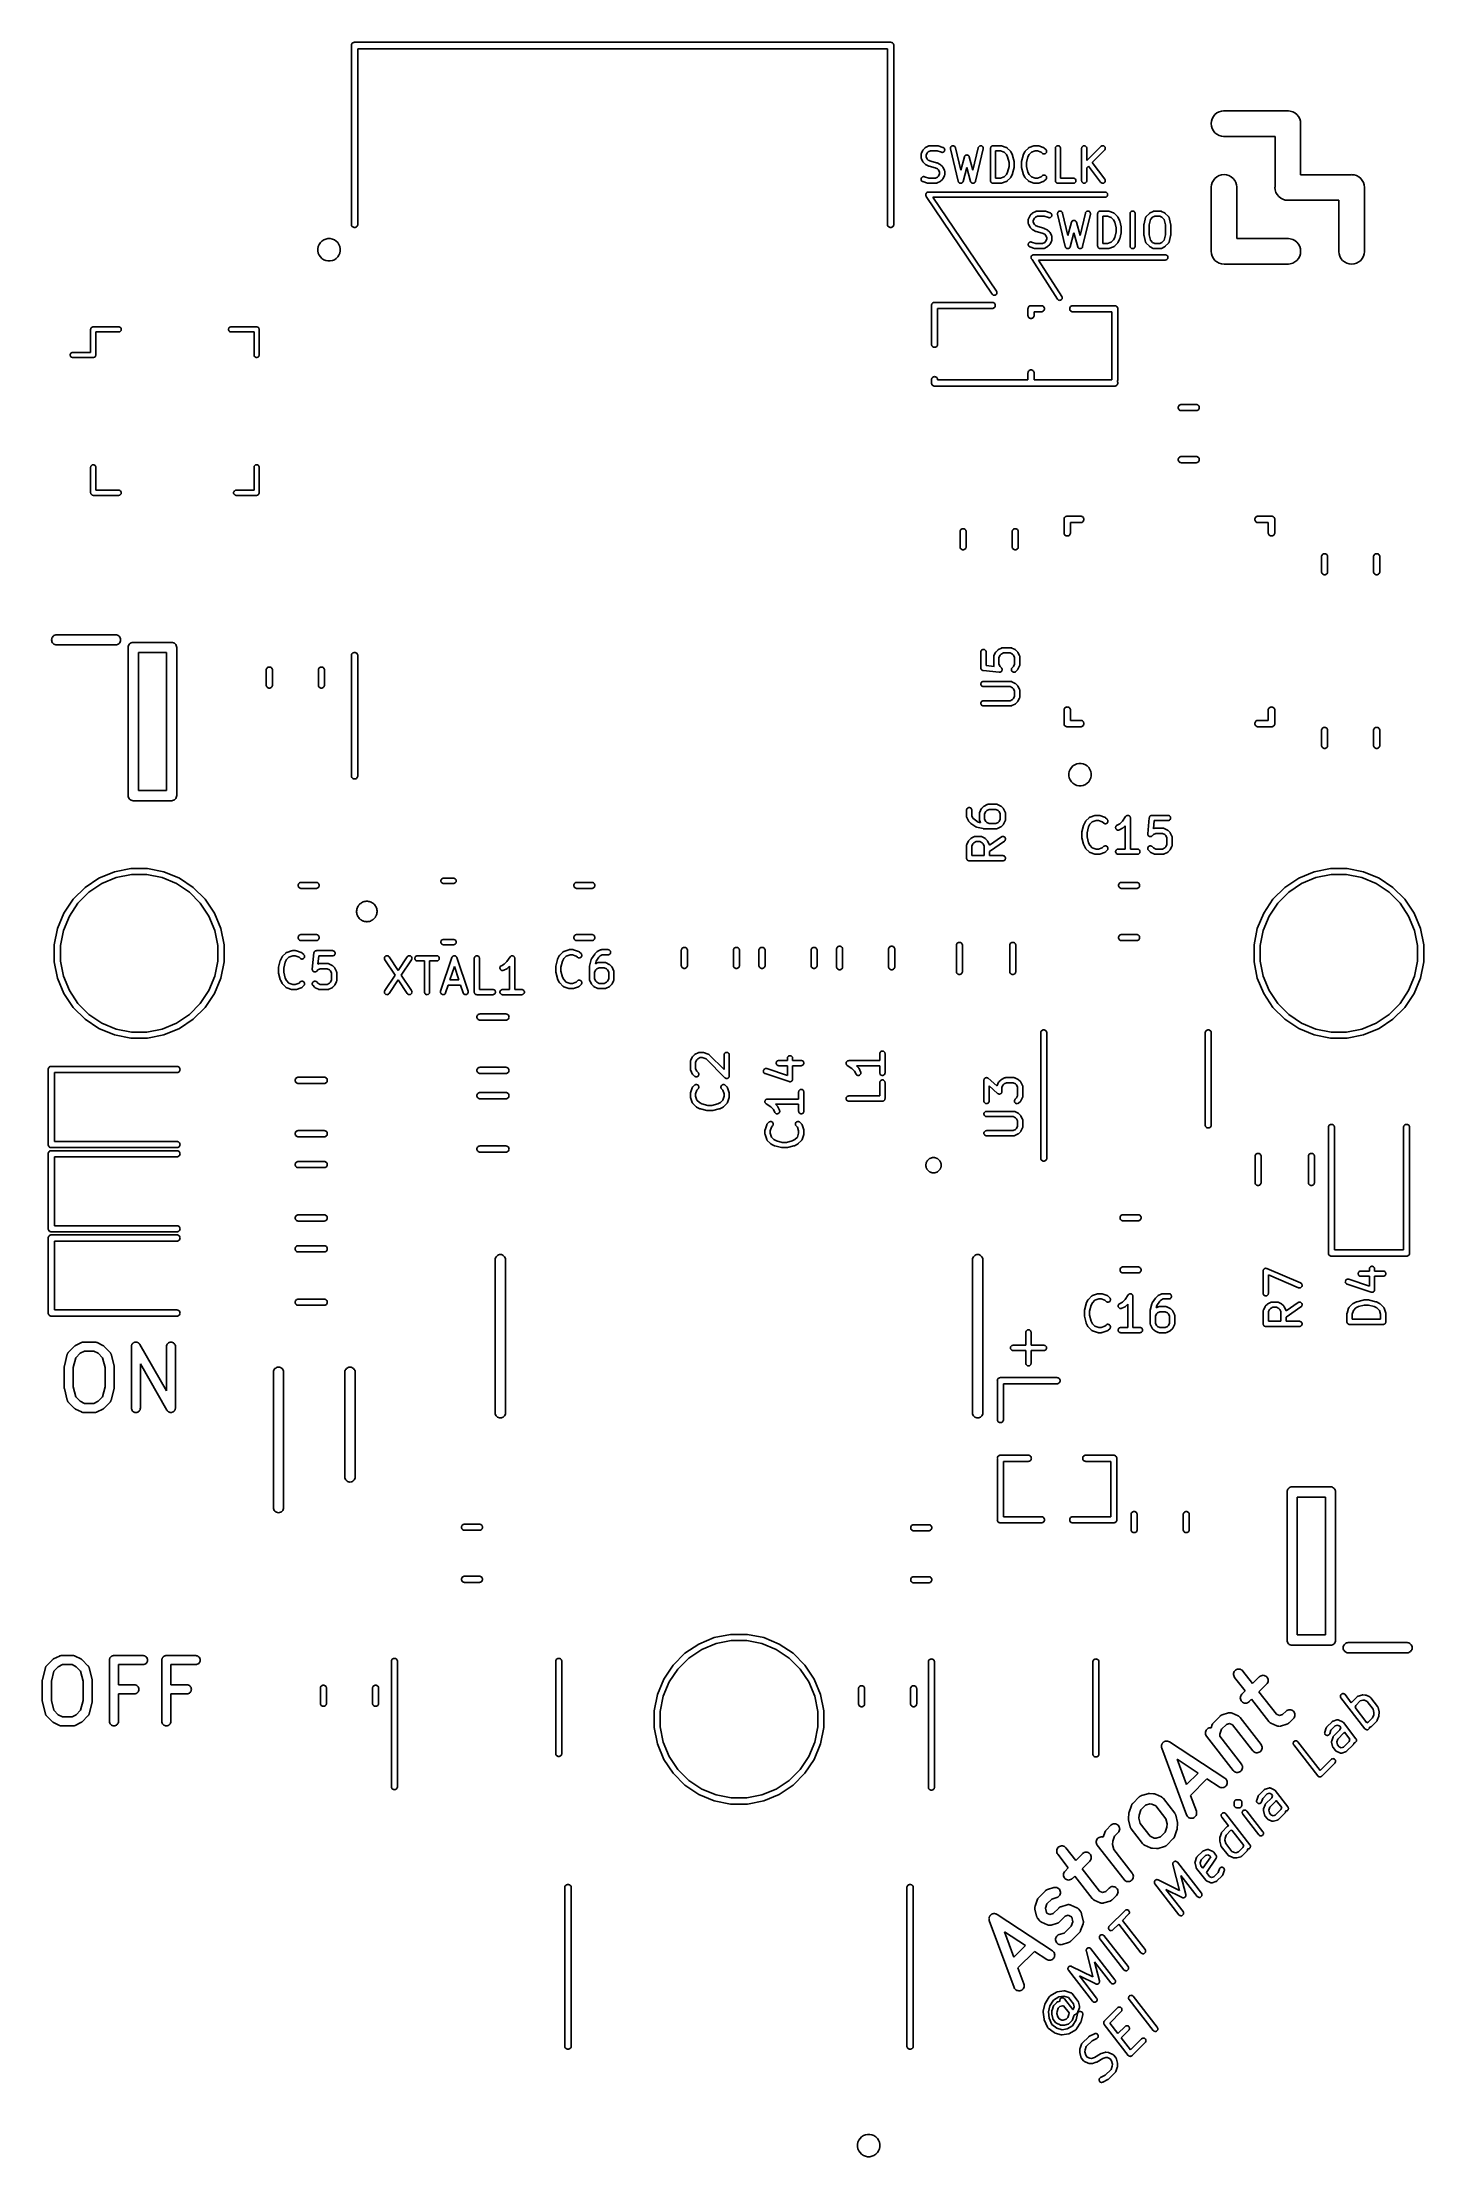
# Model space of a CAD drawing. Extents: x 6.94 to 8.01, y -5.18 to -3.55.
import ezdxf

# ---------------------------------------------------------------- set-up
doc = ezdxf.new("R2010")
doc.units = 0
doc.header["$MEASUREMENT"] = 0
doc.layers.add('BLACK', color=7, linetype='CONTINUOUS')

msp = doc.modelspace()

# ---------------------------------------------------------------- linework, layer by layer
at = {"layer": 'BLACK', "linetype": 'CONTINUOUS'}
for p, q in [((7.18135, -3.55197), (7.18139, -3.55148)), ((7.18136, -3.55209), (7.18135, -3.55197)), ((7.18136, -3.68989), (7.18136, -3.55209)), ((7.18139, -3.55148), (7.18154, -3.55101)), ((7.18154, -3.55101), (7.18177, -3.55057)), ((7.18177, -3.55057), (7.18208, -3.55019)), ((7.18208, -3.55019), (7.18246, -3.54988)), ((7.18246, -3.54988), (7.1829, -3.54965)), ((7.1829, -3.54965), (7.18337, -3.5495)), ((7.18337, -3.5495), (7.18374, -3.54947)), ((7.18374, -3.54947), (7.18386, -3.54946)), ((7.18386, -3.54946), (7.18398, -3.54947)), ((7.18398, -3.54947), (7.59712, -3.54947)), ((7.59712, -3.54947), (7.59724, -3.54946)), ((7.59724, -3.54946), (7.59737, -3.54947)), ((7.59737, -3.54947), (7.59773, -3.5495)), ((7.59773, -3.5495), (7.59821, -3.54965)), ((7.59821, -3.54965), (7.59864, -3.54988)), ((7.59864, -3.54988), (7.59902, -3.55019)), ((7.59902, -3.55019), (7.59933, -3.55057)), ((7.59933, -3.55057), (7.59956, -3.55101)), ((7.59956, -3.55101), (7.59971, -3.55148)), ((7.59971, -3.55148), (7.59976, -3.55197)), ((7.59976, -3.55197), (7.59974, -3.55209)), ((7.59974, -3.55209), (7.59974, -3.68989)), ((7.59474, -3.55447), (7.18636, -3.55447)), ((7.18636, -3.55447), (7.18636, -3.68989)), ((7.59474, -3.68989), (7.59474, -3.55447)), ((7.84884, -3.60398), (7.85055, -3.60307)), ((7.85055, -3.60307), (7.8524, -3.6025)), ((7.8524, -3.6025), (7.85385, -3.60236)), ((7.85385, -3.60236), (7.90306, -3.60236)), ((7.90306, -3.60236), (7.90354, -3.60231)), ((7.90354, -3.60231), (7.90403, -3.60236)), ((7.90403, -3.60236), (7.90547, -3.6025)), ((7.90547, -3.6025), (7.90733, -3.60307)), ((7.90733, -3.60307), (7.90904, -3.60398)), ((7.84444, -3.6122), (7.84463, -3.61028)), ((7.84463, -3.61413), (7.84444, -3.6122)), ((7.84463, -3.61028), (7.84519, -3.60842)), ((7.84519, -3.61599), (7.84463, -3.61413)), ((7.84519, -3.60842), (7.84611, -3.60671)), ((7.84611, -3.6177), (7.84519, -3.61599)), ((7.84611, -3.60671), (7.84734, -3.60521)), ((7.84734, -3.6192), (7.84611, -3.6177)), ((7.84734, -3.60521), (7.84884, -3.60398)), ((7.84884, -3.62043), (7.84734, -3.6192)), ((7.90904, -3.60398), (7.91054, -3.60521)), ((7.91054, -3.60521), (7.91177, -3.60671)), ((7.91177, -3.60671), (7.91268, -3.60842)), ((7.91268, -3.60842), (7.91324, -3.61028)), ((7.91324, -3.61028), (7.91343, -3.6122)), ((7.91343, -3.6122), (7.91339, -3.61269)), ((7.91339, -3.61269), (7.91339, -3.65157)), ((7.62072, -3.63581), (7.62074, -3.63568)), ((7.62072, -3.63587), (7.62072, -3.63581)), ((7.62074, -3.63568), (7.62076, -3.63554)), ((7.62076, -3.63554), (7.62078, -3.63549)), ((7.62078, -3.63549), (7.62079, -3.63543)), ((7.62079, -3.63543), (7.62083, -3.63531)), ((7.62083, -3.63531), (7.62088, -3.63518)), ((7.62088, -3.63518), (7.6209, -3.63513)), ((7.6209, -3.63513), (7.62092, -3.63507)), ((7.62092, -3.63507), (7.62211, -3.63269)), ((7.62211, -3.63269), (7.62213, -3.63267)), ((7.62213, -3.63267), (7.62219, -3.63257)), ((7.62219, -3.63257), (7.62224, -3.63248)), ((7.62224, -3.63248), (7.62229, -3.63241)), ((7.62229, -3.63241), (7.62234, -3.63235)), ((7.62234, -3.63235), (7.62241, -3.63227)), ((7.62241, -3.63227), (7.62248, -3.63218)), ((7.62248, -3.63218), (7.62367, -3.63099)), ((7.62367, -3.63099), (7.62369, -3.63097)), ((7.62369, -3.63097), (7.62378, -3.6309)), ((7.62378, -3.6309), (7.62386, -3.63083)), ((7.62386, -3.63083), (7.62393, -3.63078)), ((7.62393, -3.63078), (7.62399, -3.63073)), ((7.62399, -3.63073), (7.62409, -3.63068)), ((7.62409, -3.63068), (7.62419, -3.63062)), ((7.62419, -3.63062), (7.62657, -3.62943)), ((7.62549, -3.63474), (7.62465, -3.63642)), ((7.62623, -3.634), (7.62549, -3.63474)), ((7.62791, -3.63316), (7.62623, -3.634)), ((7.62657, -3.62943), (7.62659, -3.62942)), ((7.62659, -3.62942), (7.62665, -3.6294)), ((7.62665, -3.6294), (7.6267, -3.62937)), ((7.6267, -3.62937), (7.62683, -3.62933)), ((7.62683, -3.62933), (7.62695, -3.62929)), ((7.62695, -3.62929), (7.62701, -3.62928)), ((7.62701, -3.62928), (7.62706, -3.62926)), ((7.62706, -3.62926), (7.6272, -3.62925)), ((7.6272, -3.62925), (7.62733, -3.62923)), ((7.62733, -3.62923), (7.62739, -3.62923)), ((7.62739, -3.62923), (7.62745, -3.62922)), ((7.62745, -3.62922), (7.6334, -3.62922)), ((7.63308, -3.63316), (7.62791, -3.63316)), ((7.63635, -3.63425), (7.63308, -3.63316)), ((7.6334, -3.62922), (7.63343, -3.62922)), ((7.63343, -3.62922), (7.63354, -3.62924)), ((7.63354, -3.62924), (7.63365, -3.62924)), ((7.63365, -3.62924), (7.63373, -3.62926)), ((7.63373, -3.62926), (7.63381, -3.62927)), ((7.63381, -3.62927), (7.63391, -3.6293)), ((7.63391, -3.6293), (7.63402, -3.62932)), ((7.63402, -3.62932), (7.63759, -3.63051)), ((7.63672, -3.63433), (7.63635, -3.63425)), ((7.63711, -3.63435), (7.63672, -3.63433)), ((7.63749, -3.63428), (7.63711, -3.63435)), ((7.63784, -3.63415), (7.63749, -3.63428)), ((7.63759, -3.63051), (7.63762, -3.63052)), ((7.63762, -3.63052), (7.63797, -3.63068)), ((7.63817, -3.63394), (7.63784, -3.63415)), ((7.63797, -3.63068), (7.63828, -3.63091)), ((7.63845, -3.63368), (7.63817, -3.63394)), ((7.63828, -3.63091), (7.63854, -3.63119)), ((7.63867, -3.63337), (7.63845, -3.63368)), ((7.63854, -3.63119), (7.63874, -3.63152)), ((7.63883, -3.63302), (7.63867, -3.63337)), ((7.63874, -3.63152), (7.63887, -3.63188)), ((7.63892, -3.63264), (7.63883, -3.63302)), ((7.63887, -3.63188), (7.63894, -3.63226)), ((7.63894, -3.63226), (7.63892, -3.63264)), ((7.64334, -3.63124), (7.64336, -3.63086)), ((7.64338, -3.63162), (7.64334, -3.63124)), ((7.64336, -3.63086), (7.64347, -3.63049)), ((7.64339, -3.63165), (7.64338, -3.63162)), ((7.64934, -3.65665), (7.64339, -3.63165)), ((7.64347, -3.63049), (7.64364, -3.63014)), ((7.64364, -3.63014), (7.64387, -3.62984)), ((7.64387, -3.62984), (7.64416, -3.62959)), ((7.64416, -3.62959), (7.6445, -3.6294)), ((7.6445, -3.6294), (7.64486, -3.62927)), ((7.64486, -3.62927), (7.64524, -3.62922)), ((7.64524, -3.62922), (7.64563, -3.62925)), ((7.64563, -3.62925), (7.646, -3.62935)), ((7.646, -3.62935), (7.64634, -3.62952)), ((7.64634, -3.62952), (7.64665, -3.62975)), ((7.64665, -3.62975), (7.6469, -3.63004)), ((7.6469, -3.63004), (7.64709, -3.63037)), ((7.64709, -3.63037), (7.64722, -3.63074)), ((7.64722, -3.63074), (7.65136, -3.64815)), ((7.66067, -3.64815), (7.66482, -3.63074)), ((7.66865, -3.63165), (7.66269, -3.65665)), ((7.66482, -3.63071), (7.66495, -3.63035)), ((7.66482, -3.63074), (7.66482, -3.63071)), ((7.66495, -3.63035), (7.66515, -3.63002)), ((7.66515, -3.63002), (7.66541, -3.62973)), ((7.66541, -3.62973), (7.66572, -3.6295)), ((7.66572, -3.6295), (7.66607, -3.62934)), ((7.66607, -3.62934), (7.66644, -3.62925)), ((7.66644, -3.62925), (7.66682, -3.62922)), ((7.66682, -3.62922), (7.6672, -3.62928)), ((7.6672, -3.62928), (7.66756, -3.62941)), ((7.66756, -3.62941), (7.66789, -3.6296)), ((7.66789, -3.6296), (7.66818, -3.62986)), ((7.66818, -3.62986), (7.66841, -3.63017)), ((7.66841, -3.63017), (7.66858, -3.63051)), ((7.66858, -3.63051), (7.66868, -3.63088)), ((7.6687, -3.63127), (7.66865, -3.63165)), ((7.66868, -3.63088), (7.6687, -3.63127)), ((7.67429, -3.63116), (7.67431, -3.63098)), ((7.67429, -3.63118), (7.67429, -3.63116)), ((7.67429, -3.63119), (7.67429, -3.63118)), ((7.67429, -3.63118), (7.67429, -3.63118)), ((7.67429, -3.63118), (7.67429, -3.63118)), ((7.67429, -3.65619), (7.67429, -3.63119)), ((7.67431, -3.63098), (7.67433, -3.6308)), ((7.67433, -3.63078), (7.67439, -3.63061)), ((7.67433, -3.63079), (7.67433, -3.63078)), ((7.67433, -3.6308), (7.67433, -3.63079)), ((7.67439, -3.63061), (7.67444, -3.63043)), ((7.67444, -3.63043), (7.67444, -3.63042)), ((7.67444, -3.63042), (7.67445, -3.63042)), ((7.67445, -3.63042), (7.67454, -3.63025)), ((7.67454, -3.63025), (7.67462, -3.63009)), ((7.67462, -3.63009), (7.67463, -3.63009)), ((7.67463, -3.63008), (7.67475, -3.62994)), ((7.67463, -3.63009), (7.67463, -3.63008)), ((7.67475, -3.62994), (7.67487, -3.62979)), ((7.67487, -3.62979), (7.67488, -3.62978)), ((7.67487, -3.62979), (7.67487, -3.62979)), ((7.67488, -3.62978), (7.67502, -3.62967)), ((7.67502, -3.62967), (7.67517, -3.62955)), ((7.67517, -3.62955), (7.67518, -3.62954)), ((7.67517, -3.62955), (7.67517, -3.62955)), ((7.67518, -3.62954), (7.67534, -3.62946)), ((7.67534, -3.62946), (7.67551, -3.62937)), ((7.67551, -3.62937), (7.67551, -3.62937)), ((7.67551, -3.62937), (7.67552, -3.62937)), ((7.67552, -3.62937), (7.67569, -3.62931)), ((7.67569, -3.62931), (7.67587, -3.62926)), ((7.67587, -3.62926), (7.67588, -3.62926)), ((7.67588, -3.62926), (7.67589, -3.62926)), ((7.67589, -3.62926), (7.67607, -3.62924)), ((7.67607, -3.62924), (7.67626, -3.62922)), ((7.67626, -3.62922), (7.68221, -3.62922)), ((7.67822, -3.63316), (7.67822, -3.65422)), ((7.68189, -3.63316), (7.67822, -3.63316)), ((7.68472, -3.6341), (7.68189, -3.63316)), ((7.68221, -3.62922), (7.68224, -3.62922)), ((7.68224, -3.62922), (7.68235, -3.62924)), ((7.68235, -3.62924), (7.68246, -3.62924)), ((7.68246, -3.62924), (7.68254, -3.62926)), ((7.68254, -3.62926), (7.68262, -3.62927)), ((7.68262, -3.62927), (7.68272, -3.6293)), ((7.68272, -3.6293), (7.68283, -3.62932)), ((7.68283, -3.62932), (7.6864, -3.63051)), ((7.68654, -3.63593), (7.68472, -3.6341)), ((7.6864, -3.63051), (7.68643, -3.63052)), ((7.68643, -3.63052), (7.68648, -3.63055)), ((7.68648, -3.63055), (7.68654, -3.63056)), ((7.68654, -3.63056), (7.68666, -3.63063)), ((7.68666, -3.63063), (7.68678, -3.63068)), ((7.68678, -3.63068), (7.68682, -3.63072)), ((7.68682, -3.63072), (7.68687, -3.63075)), ((7.68687, -3.63075), (7.68698, -3.63083)), ((7.68698, -3.63083), (7.68709, -3.63091)), ((7.68709, -3.63091), (7.68713, -3.63095)), ((7.68713, -3.63095), (7.68717, -3.63099)), ((7.68717, -3.63099), (7.68955, -3.63337)), ((7.68955, -3.63337), (7.68957, -3.63339)), ((7.68957, -3.63339), (7.68964, -3.63348)), ((7.68964, -3.63348), (7.68972, -3.63356)), ((7.68972, -3.63356), (7.68976, -3.63363)), ((7.68976, -3.63363), (7.68981, -3.63369)), ((7.68981, -3.63369), (7.68986, -3.63379)), ((7.68986, -3.63379), (7.68992, -3.63388)), ((7.68992, -3.63388), (7.69111, -3.63626)), ((7.6995, -3.63626), (7.70069, -3.63388)), ((7.70069, -3.63388), (7.7007, -3.63386)), ((7.7007, -3.63386), (7.70076, -3.63377)), ((7.70076, -3.63377), (7.70081, -3.63367)), ((7.70081, -3.63367), (7.70086, -3.6336)), ((7.70086, -3.6336), (7.70091, -3.63354)), ((7.70091, -3.63354), (7.70098, -3.63346)), ((7.70098, -3.63346), (7.70105, -3.63337)), ((7.70105, -3.63337), (7.70344, -3.63099)), ((7.70344, -3.63099), (7.70346, -3.63097)), ((7.70346, -3.63097), (7.7035, -3.63093)), ((7.7035, -3.63093), (7.70354, -3.63089)), ((7.70354, -3.63089), (7.70365, -3.63081)), ((7.70365, -3.63081), (7.70376, -3.63073)), ((7.70376, -3.63073), (7.70381, -3.6307)), ((7.70381, -3.6307), (7.70385, -3.63067)), ((7.70385, -3.63067), (7.70398, -3.63062)), ((7.70398, -3.63062), (7.7041, -3.63055)), ((7.70589, -3.6341), (7.70406, -3.63593)), ((7.7041, -3.63055), (7.70415, -3.63054)), ((7.70415, -3.63054), (7.7042, -3.63051)), ((7.7042, -3.63051), (7.70778, -3.62932)), ((7.70872, -3.63316), (7.70589, -3.6341)), ((7.70778, -3.62932), (7.7078, -3.62932)), ((7.7078, -3.62932), (7.70791, -3.62929)), ((7.70791, -3.62929), (7.70802, -3.62926)), ((7.70802, -3.62926), (7.7081, -3.62925)), ((7.7081, -3.62925), (7.70818, -3.62924)), ((7.70818, -3.62924), (7.70829, -3.62923)), ((7.70829, -3.62923), (7.7084, -3.62922)), ((7.7084, -3.62922), (7.71078, -3.62922)), ((7.71046, -3.63316), (7.70872, -3.63316)), ((7.71329, -3.6341), (7.71046, -3.63316)), ((7.71078, -3.62922), (7.71081, -3.62922)), ((7.71081, -3.62922), (7.71092, -3.62924)), ((7.71092, -3.62924), (7.71103, -3.62924)), ((7.71103, -3.62924), (7.71111, -3.62926)), ((7.71111, -3.62926), (7.71119, -3.62927)), ((7.71119, -3.62927), (7.71129, -3.6293)), ((7.71129, -3.6293), (7.7114, -3.62932)), ((7.7114, -3.62932), (7.71497, -3.63051)), ((7.71415, -3.63496), (7.71329, -3.6341)), ((7.71445, -3.63521), (7.71415, -3.63496)), ((7.71479, -3.63539), (7.71445, -3.63521)), ((7.71515, -3.6355), (7.71479, -3.63539)), ((7.71497, -3.63051), (7.715, -3.63052)), ((7.715, -3.63052), (7.71505, -3.63055)), ((7.71505, -3.63055), (7.71511, -3.63056)), ((7.71511, -3.63056), (7.71523, -3.63063)), ((7.71553, -3.63554), (7.71515, -3.6355)), ((7.71523, -3.63063), (7.71535, -3.63068)), ((7.71535, -3.63068), (7.7154, -3.63072)), ((7.7154, -3.63072), (7.71545, -3.63075)), ((7.71545, -3.63075), (7.71555, -3.63083)), ((7.71592, -3.6355), (7.71553, -3.63554)), ((7.71555, -3.63083), (7.71566, -3.63091)), ((7.71566, -3.63091), (7.7157, -3.63095)), ((7.7157, -3.63095), (7.71574, -3.63099)), ((7.71574, -3.63099), (7.71693, -3.63218)), ((7.71629, -3.63539), (7.71592, -3.6355)), ((7.71663, -3.63522), (7.71629, -3.63539)), ((7.71692, -3.63497), (7.71663, -3.63522)), ((7.71717, -3.63468), (7.71692, -3.63497)), ((7.71693, -3.63218), (7.71695, -3.6322)), ((7.71695, -3.6322), (7.71719, -3.6325)), ((7.71735, -3.63434), (7.71717, -3.63468)), ((7.71719, -3.6325), (7.71737, -3.63284)), ((7.71747, -3.63397), (7.71735, -3.63434)), ((7.71737, -3.63284), (7.71748, -3.63321)), ((7.71751, -3.63359), (7.71747, -3.63397)), ((7.71748, -3.63321), (7.71751, -3.63359)), ((7.72429, -3.63116), (7.72433, -3.63078)), ((7.72429, -3.63119), (7.72429, -3.63116)), ((7.72429, -3.65619), (7.72429, -3.63119)), ((7.72433, -3.63078), (7.72445, -3.63042)), ((7.72445, -3.63042), (7.72463, -3.63008)), ((7.72463, -3.63008), (7.72488, -3.62978)), ((7.72488, -3.62978), (7.72518, -3.62954)), ((7.72518, -3.62954), (7.72552, -3.62937)), ((7.72552, -3.62937), (7.72589, -3.62926)), ((7.72589, -3.62926), (7.72627, -3.62922)), ((7.72627, -3.62922), (7.72665, -3.62926)), ((7.72665, -3.62926), (7.72702, -3.62938)), ((7.72702, -3.62938), (7.72736, -3.62956)), ((7.72736, -3.62956), (7.72765, -3.6298)), ((7.72765, -3.6298), (7.7279, -3.6301)), ((7.7279, -3.6301), (7.72808, -3.63044)), ((7.72808, -3.63044), (7.72819, -3.63081)), ((7.72819, -3.63081), (7.72822, -3.63119)), ((7.72822, -3.63119), (7.72822, -3.65422)), ((7.74453, -3.63116), (7.74457, -3.63078)), ((7.74453, -3.63119), (7.74453, -3.63116)), ((7.74453, -3.65619), (7.74453, -3.63119)), ((7.74457, -3.63078), (7.74468, -3.63042)), ((7.74468, -3.63042), (7.74487, -3.63008)), ((7.74487, -3.63008), (7.74512, -3.62978)), ((7.74512, -3.62978), (7.74542, -3.62954)), ((7.74542, -3.62954), (7.74576, -3.62937)), ((7.74576, -3.62937), (7.74613, -3.62926)), ((7.74613, -3.62926), (7.74651, -3.62922)), ((7.74651, -3.62922), (7.74689, -3.62926)), ((7.74689, -3.62926), (7.74726, -3.62938)), ((7.74726, -3.62938), (7.74759, -3.62956)), ((7.74759, -3.62956), (7.74789, -3.6298)), ((7.74789, -3.6298), (7.74813, -3.6301)), ((7.74813, -3.6301), (7.74831, -3.63044)), ((7.74831, -3.63044), (7.74843, -3.63081)), ((7.74843, -3.63081), (7.74846, -3.63119)), ((7.74846, -3.64072), (7.75939, -3.6298)), ((7.74846, -3.63119), (7.74846, -3.64072)), ((7.76217, -3.63258), (7.75266, -3.64209)), ((7.75939, -3.6298), (7.75941, -3.62978)), ((7.75941, -3.62978), (7.75971, -3.62954)), ((7.75971, -3.62954), (7.76005, -3.62936)), ((7.76005, -3.62936), (7.76042, -3.62926)), ((7.76042, -3.62926), (7.7608, -3.62922)), ((7.7608, -3.62922), (7.76118, -3.62926)), ((7.76118, -3.62926), (7.76155, -3.62938)), ((7.76155, -3.62938), (7.76189, -3.62956)), ((7.76189, -3.62956), (7.76218, -3.62981)), ((7.76242, -3.63229), (7.76217, -3.63258)), ((7.76218, -3.62981), (7.76242, -3.63011)), ((7.76242, -3.63011), (7.7626, -3.63045)), ((7.7626, -3.63195), (7.76242, -3.63229)), ((7.7626, -3.63045), (7.76271, -3.63082)), ((7.76271, -3.63158), (7.7626, -3.63195)), ((7.76271, -3.63082), (7.76275, -3.6312)), ((7.76275, -3.6312), (7.76271, -3.63158)), ((7.85055, -3.62134), (7.84884, -3.62043)), ((7.8524, -3.6219), (7.85055, -3.62134)), ((7.85385, -3.62205), (7.8524, -3.6219)), ((7.8937, -3.62205), (7.85385, -3.62205)), ((7.8937, -3.66093), (7.8937, -3.62205)), ((7.62072, -3.63593), (7.62072, -3.63587)), ((7.62072, -3.63595), (7.62072, -3.63593)), ((7.62072, -3.63833), (7.62072, -3.63595)), ((7.62072, -3.63839), (7.62072, -3.63833)), ((7.62072, -3.63845), (7.62072, -3.63839)), ((7.62074, -3.63858), (7.62072, -3.63845)), ((7.62075, -3.63872), (7.62074, -3.63858)), ((7.62077, -3.63877), (7.62075, -3.63872)), ((7.62078, -3.63883), (7.62077, -3.63877)), ((7.62083, -3.63896), (7.62078, -3.63883)), ((7.62086, -3.63908), (7.62083, -3.63896)), ((7.62089, -3.63914), (7.62086, -3.63908)), ((7.62091, -3.63919), (7.62089, -3.63914)), ((7.62092, -3.63921), (7.62091, -3.63919)), ((7.62211, -3.6416), (7.62092, -3.63921)), ((7.62217, -3.64169), (7.62211, -3.6416)), ((7.62222, -3.64179), (7.62217, -3.64169)), ((7.62228, -3.64185), (7.62222, -3.64179)), ((7.62232, -3.64192), (7.62228, -3.64185)), ((7.6224, -3.642), (7.62232, -3.64192)), ((7.62246, -3.64209), (7.6224, -3.642)), ((7.62248, -3.64211), (7.62246, -3.64209)), ((7.62367, -3.6433), (7.62248, -3.64211)), ((7.62376, -3.64337), (7.62367, -3.6433)), ((7.62384, -3.64344), (7.62376, -3.64337)), ((7.62391, -3.64349), (7.62384, -3.64344)), ((7.62397, -3.64354), (7.62391, -3.64349)), ((7.62407, -3.64359), (7.62397, -3.64354)), ((7.62416, -3.64365), (7.62407, -3.64359)), ((7.62419, -3.64367), (7.62416, -3.64365)), ((7.62657, -3.64486), (7.62419, -3.64367)), ((7.62465, -3.63642), (7.62465, -3.63787)), ((7.62465, -3.63787), (7.62549, -3.63955)), ((7.62549, -3.63955), (7.62623, -3.64029)), ((7.62623, -3.64029), (7.62813, -3.64124)), ((7.62658, -3.64486), (7.62657, -3.64486)), ((7.62657, -3.64486), (7.62657, -3.64486)), ((7.62675, -3.64493), (7.62658, -3.64486)), ((7.62692, -3.64499), (7.62675, -3.64493)), ((7.62693, -3.645), (7.62692, -3.64499)), ((7.62694, -3.645), (7.62693, -3.645)), ((7.62697, -3.64501), (7.62694, -3.645)), ((7.63152, -3.64614), (7.62697, -3.64501)), ((7.62813, -3.64124), (7.63269, -3.64238)), ((7.63342, -3.64709), (7.63152, -3.64614)), ((7.63269, -3.64238), (7.63271, -3.64238)), ((7.63271, -3.64238), (7.63272, -3.64239)), ((7.63272, -3.64239), (7.63273, -3.64239)), ((7.63273, -3.64239), (7.6329, -3.64245)), ((7.6329, -3.64245), (7.63307, -3.64252)), ((7.63307, -3.64252), (7.63308, -3.64252)), ((7.63308, -3.64252), (7.63309, -3.64253)), ((7.63309, -3.64253), (7.63547, -3.64372)), ((7.63416, -3.64783), (7.63342, -3.64709)), ((7.635, -3.64951), (7.63416, -3.64783)), ((7.63416, -3.65264), (7.635, -3.65096)), ((7.635, -3.65096), (7.635, -3.64951)), ((7.63547, -3.64372), (7.63549, -3.64373)), ((7.63549, -3.64373), (7.63559, -3.64379)), ((7.63559, -3.64379), (7.63568, -3.64384)), ((7.63568, -3.64384), (7.63575, -3.64389)), ((7.63575, -3.64389), (7.63582, -3.64394)), ((7.63582, -3.64394), (7.6359, -3.64402)), ((7.6359, -3.64402), (7.63598, -3.64409)), ((7.63598, -3.64409), (7.63717, -3.64528)), ((7.63717, -3.64528), (7.63719, -3.6453)), ((7.63719, -3.6453), (7.63726, -3.64538)), ((7.63726, -3.64538), (7.63734, -3.64546)), ((7.63734, -3.64546), (7.63738, -3.64553)), ((7.63738, -3.64553), (7.63743, -3.6456)), ((7.63743, -3.6456), (7.63748, -3.64569)), ((7.63748, -3.64569), (7.63754, -3.64579)), ((7.63754, -3.64579), (7.63873, -3.64817)), ((7.63873, -3.64817), (7.63874, -3.64819)), ((7.63874, -3.64819), (7.63876, -3.64825)), ((7.63876, -3.64825), (7.63879, -3.6483)), ((7.63882, -3.65208), (7.63878, -3.6522)), ((7.63879, -3.6483), (7.63883, -3.64843)), ((7.63887, -3.65195), (7.63882, -3.65208)), ((7.63883, -3.64843), (7.63888, -3.64855)), ((7.63888, -3.65189), (7.63887, -3.65195)), ((7.63888, -3.64855), (7.63888, -3.64861)), ((7.63888, -3.64861), (7.6389, -3.64867)), ((7.6389, -3.65184), (7.63888, -3.65189)), ((7.6389, -3.64867), (7.63891, -3.6488)), ((7.63891, -3.65171), (7.6389, -3.65184)), ((7.63891, -3.6488), (7.63894, -3.64893)), ((7.63893, -3.65157), (7.63891, -3.65171)), ((7.63894, -3.64893), (7.63893, -3.64899)), ((7.63893, -3.64899), (7.63894, -3.64905)), ((7.63894, -3.65146), (7.63893, -3.65151)), ((7.63893, -3.65151), (7.63893, -3.65157)), ((7.63894, -3.64905), (7.63894, -3.65143)), ((7.63894, -3.65143), (7.63894, -3.65146)), ((7.65136, -3.64815), (7.65412, -3.63783)), ((7.65602, -3.64597), (7.65316, -3.6567)), ((7.65412, -3.6378), (7.65415, -3.63774)), ((7.65412, -3.63783), (7.65412, -3.6378)), ((7.65415, -3.63774), (7.65416, -3.63768)), ((7.65416, -3.63768), (7.65422, -3.63756)), ((7.65422, -3.63756), (7.65426, -3.63744)), ((7.65426, -3.63744), (7.6543, -3.63739)), ((7.6543, -3.63739), (7.65432, -3.63733)), ((7.65432, -3.63733), (7.6544, -3.63723)), ((7.6544, -3.63723), (7.65447, -3.63712)), ((7.65447, -3.63712), (7.65451, -3.63707)), ((7.65451, -3.63707), (7.65455, -3.63702)), ((7.65455, -3.63702), (7.65465, -3.63693)), ((7.65465, -3.63693), (7.65474, -3.63684)), ((7.65474, -3.63684), (7.65479, -3.6368)), ((7.65479, -3.6368), (7.65484, -3.63676)), ((7.65484, -3.63676), (7.65494, -3.63669)), ((7.65494, -3.63669), (7.65505, -3.63662)), ((7.65505, -3.63662), (7.65511, -3.63659)), ((7.65511, -3.63659), (7.65516, -3.63656)), ((7.65516, -3.63656), (7.65528, -3.63652)), ((7.65528, -3.63652), (7.6554, -3.63646)), ((7.6554, -3.63646), (7.65546, -3.63645)), ((7.65546, -3.63645), (7.65552, -3.63643)), ((7.65552, -3.63643), (7.65565, -3.63641)), ((7.65565, -3.63641), (7.65578, -3.63638)), ((7.65578, -3.63638), (7.65584, -3.63638)), ((7.65584, -3.63638), (7.6559, -3.63637)), ((7.6559, -3.63637), (7.65603, -3.63637)), ((7.65888, -3.6567), (7.65602, -3.64597)), ((7.65603, -3.63637), (7.65616, -3.63637)), ((7.65616, -3.63637), (7.65622, -3.63638)), ((7.65622, -3.63638), (7.65629, -3.63638)), ((7.65629, -3.63638), (7.65641, -3.63641)), ((7.65641, -3.63641), (7.65654, -3.63644)), ((7.65654, -3.63644), (7.6566, -3.63646)), ((7.6566, -3.63646), (7.65666, -3.63647)), ((7.65666, -3.63647), (7.65678, -3.63653)), ((7.65678, -3.63653), (7.6569, -3.63657)), ((7.6569, -3.63657), (7.65695, -3.63661)), ((7.65695, -3.63661), (7.65701, -3.63663)), ((7.65701, -3.63663), (7.65711, -3.63671)), ((7.65711, -3.63671), (7.65722, -3.63678)), ((7.65722, -3.63678), (7.65727, -3.63682)), ((7.65727, -3.63682), (7.65732, -3.63686)), ((7.65732, -3.63686), (7.65741, -3.63695)), ((7.65741, -3.63695), (7.6575, -3.63704)), ((7.6575, -3.63704), (7.65754, -3.63709)), ((7.65754, -3.63709), (7.65758, -3.63714)), ((7.65758, -3.63714), (7.65765, -3.63725)), ((7.65765, -3.63725), (7.65773, -3.63735)), ((7.65773, -3.63735), (7.65775, -3.63741)), ((7.65775, -3.63741), (7.65779, -3.63747)), ((7.65779, -3.63747), (7.65783, -3.63759)), ((7.65783, -3.63759), (7.65788, -3.6377)), ((7.65788, -3.6377), (7.6579, -3.63777)), ((7.6579, -3.63777), (7.65792, -3.63783)), ((7.65792, -3.63783), (7.66067, -3.64815)), ((7.68472, -3.65328), (7.68654, -3.65145)), ((7.68749, -3.63783), (7.68654, -3.63593)), ((7.68654, -3.65145), (7.68749, -3.64955)), ((7.68857, -3.64215), (7.68749, -3.63783)), ((7.68749, -3.64955), (7.68857, -3.64523)), ((7.68857, -3.64523), (7.68857, -3.64215)), ((7.69111, -3.65112), (7.68992, -3.6535)), ((7.69111, -3.63626), (7.69112, -3.63629)), ((7.69112, -3.65111), (7.69111, -3.65112)), ((7.69112, -3.63629), (7.69113, -3.6363)), ((7.69118, -3.65093), (7.69112, -3.6511)), ((7.69112, -3.6511), (7.69112, -3.65111)), ((7.69113, -3.6363), (7.69113, -3.6363)), ((7.69113, -3.6363), (7.69119, -3.63648)), ((7.69125, -3.65076), (7.69118, -3.65093)), ((7.69119, -3.63648), (7.69126, -3.63665)), ((7.69126, -3.65072), (7.69125, -3.65074)), ((7.69125, -3.65074), (7.69125, -3.65075)), ((7.69125, -3.65075), (7.69125, -3.65076)), ((7.69126, -3.63665), (7.69126, -3.63666)), ((7.69126, -3.63666), (7.69126, -3.63667)), ((7.69126, -3.63667), (7.69245, -3.64143)), ((7.69245, -3.64595), (7.69126, -3.65072)), ((7.69245, -3.64143), (7.69246, -3.64145)), ((7.69246, -3.64592), (7.69245, -3.64595)), ((7.69246, -3.64145), (7.69246, -3.64149)), ((7.69246, -3.64149), (7.69247, -3.64152)), ((7.69247, -3.64589), (7.69246, -3.64592)), ((7.69247, -3.64152), (7.69249, -3.64168)), ((7.69248, -3.64573), (7.69247, -3.64589)), ((7.69251, -3.64557), (7.69248, -3.64573)), ((7.69249, -3.64168), (7.69251, -3.64184)), ((7.69251, -3.64184), (7.69251, -3.64187)), ((7.69251, -3.64187), (7.69251, -3.64191)), ((7.69251, -3.64191), (7.69251, -3.64548)), ((7.69251, -3.64548), (7.69251, -3.6455)), ((7.69251, -3.6455), (7.69251, -3.64554)), ((7.69251, -3.64554), (7.69251, -3.64557)), ((7.6981, -3.64181), (7.69812, -3.64165)), ((7.6981, -3.64184), (7.6981, -3.64181)), ((7.6981, -3.64188), (7.6981, -3.64184)), ((7.6981, -3.64191), (7.6981, -3.64188)), ((7.6981, -3.64548), (7.6981, -3.64191)), ((7.6981, -3.64551), (7.6981, -3.64548)), ((7.6981, -3.64555), (7.6981, -3.64551)), ((7.69812, -3.6457), (7.6981, -3.64555)), ((7.69812, -3.64165), (7.69814, -3.6415)), ((7.69813, -3.64586), (7.69812, -3.6457)), ((7.69814, -3.64589), (7.69813, -3.64586)), ((7.69814, -3.6415), (7.69815, -3.64146)), ((7.69815, -3.64593), (7.69814, -3.64589)), ((7.69815, -3.64146), (7.69816, -3.64143)), ((7.69816, -3.64595), (7.69815, -3.64593)), ((7.69816, -3.64143), (7.69935, -3.63667)), ((7.69935, -3.65072), (7.69816, -3.64595)), ((7.69935, -3.63664), (7.69936, -3.63663)), ((7.69935, -3.63667), (7.69935, -3.63664)), ((7.69935, -3.65073), (7.69935, -3.65072)), ((7.69935, -3.65072), (7.69935, -3.65072)), ((7.69941, -3.65091), (7.69935, -3.65073)), ((7.69936, -3.63662), (7.69942, -3.63645)), ((7.69936, -3.63663), (7.69936, -3.63662)), ((7.69948, -3.65108), (7.69941, -3.65091)), ((7.69942, -3.63645), (7.69949, -3.63628)), ((7.69948, -3.65109), (7.69948, -3.65108)), ((7.6995, -3.65112), (7.69948, -3.65109)), ((7.69948, -3.65109), (7.69948, -3.65109)), ((7.69949, -3.63627), (7.6995, -3.63626)), ((7.69949, -3.63628), (7.69949, -3.63627)), ((7.70069, -3.6535), (7.6995, -3.65112)), ((7.70311, -3.63783), (7.70203, -3.64215)), ((7.70203, -3.64215), (7.70203, -3.64523)), ((7.70203, -3.64523), (7.70311, -3.64955)), ((7.70406, -3.63593), (7.70311, -3.63783)), ((7.70311, -3.64955), (7.70406, -3.65145)), ((7.70406, -3.65145), (7.70589, -3.65328)), ((7.71447, -3.65216), (7.71481, -3.65198)), ((7.71481, -3.65198), (7.71518, -3.65188)), ((7.71518, -3.65188), (7.71556, -3.65184)), ((7.71556, -3.65184), (7.71594, -3.65188)), ((7.71594, -3.65188), (7.71631, -3.652)), ((7.71631, -3.652), (7.71665, -3.65218)), ((7.74985, -3.6449), (7.74846, -3.64629)), ((7.74846, -3.64629), (7.74846, -3.65619)), ((7.75921, -3.65737), (7.74985, -3.6449)), ((7.75266, -3.64209), (7.76235, -3.65501)), ((7.85055, -3.65228), (7.8524, -3.65172)), ((7.8524, -3.65172), (7.85433, -3.65153)), ((7.85433, -3.65153), (7.85626, -3.65172)), ((7.85626, -3.65172), (7.85812, -3.65228)), ((7.91339, -3.65157), (7.95227, -3.65157)), ((7.95227, -3.65157), (7.95276, -3.65153)), ((7.95276, -3.65153), (7.95324, -3.65157)), ((7.95324, -3.65157), (7.95469, -3.65172)), ((7.95469, -3.65172), (7.95654, -3.65228)), ((7.62072, -3.65512), (7.62073, -3.65474)), ((7.62078, -3.6555), (7.62072, -3.65512)), ((7.62073, -3.65474), (7.62082, -3.65437)), ((7.62091, -3.65586), (7.62078, -3.6555)), ((7.62082, -3.65437), (7.62098, -3.65402)), ((7.62112, -3.65619), (7.62091, -3.65586)), ((7.62098, -3.65402), (7.6212, -3.6537)), ((7.62138, -3.65647), (7.62112, -3.65619)), ((7.6212, -3.6537), (7.62148, -3.65344)), ((7.62169, -3.6567), (7.62138, -3.65647)), ((7.62148, -3.65344), (7.62181, -3.65324)), ((7.62204, -3.65686), (7.62169, -3.6567)), ((7.62181, -3.65324), (7.62217, -3.6531)), ((7.62206, -3.65687), (7.62204, -3.65686)), ((7.62563, -3.65806), (7.62206, -3.65687)), ((7.62217, -3.6531), (7.62255, -3.65304)), ((7.62255, -3.65304), (7.62293, -3.65305)), ((7.62293, -3.65305), (7.62331, -3.65313)), ((7.62331, -3.65313), (7.62658, -3.65422)), ((7.62437, -3.66693), (7.62441, -3.66654)), ((7.62439, -3.66713), (7.62437, -3.66693)), ((7.62437, -3.66733), (7.62439, -3.66713)), ((7.62441, -3.66772), (7.62437, -3.66733)), ((7.62441, -3.66654), (7.62452, -3.66616)), ((7.62453, -3.6681), (7.62441, -3.66772)), ((7.62452, -3.66616), (7.62471, -3.66581)), ((7.62467, -3.66836), (7.62453, -3.6681)), ((7.67556, -3.74372), (7.62467, -3.66836)), ((7.62471, -3.66581), (7.62496, -3.66551)), ((7.62496, -3.66551), (7.62526, -3.66526)), ((7.62526, -3.66526), (7.62561, -3.66507)), ((7.62561, -3.66507), (7.62599, -3.66496)), ((7.62574, -3.65808), (7.62563, -3.65806)), ((7.62585, -3.65812), (7.62574, -3.65808)), ((7.62593, -3.65813), (7.62585, -3.65812)), ((7.62601, -3.65814), (7.62593, -3.65813)), ((7.62599, -3.66496), (7.62628, -3.66493)), ((7.62612, -3.65815), (7.62601, -3.65814)), ((7.62623, -3.65816), (7.62612, -3.65815)), ((7.62626, -3.65816), (7.62623, -3.65816)), ((7.63221, -3.65816), (7.62626, -3.65816)), ((7.62628, -3.66493), (7.7627, -3.66493)), ((7.62658, -3.65422), (7.63174, -3.65422)), ((7.63174, -3.65422), (7.63342, -3.65338)), ((7.63227, -3.65815), (7.63221, -3.65816)), ((7.63232, -3.65816), (7.63227, -3.65815)), ((7.63246, -3.65814), (7.63232, -3.65816)), ((7.63259, -3.65812), (7.63246, -3.65814)), ((7.63265, -3.65811), (7.63259, -3.65812)), ((7.6327, -3.6581), (7.63265, -3.65811)), ((7.63283, -3.65805), (7.6327, -3.6581)), ((7.63296, -3.65801), (7.63283, -3.65805)), ((7.63301, -3.65798), (7.63296, -3.65801)), ((7.63306, -3.65796), (7.63301, -3.65798)), ((7.63309, -3.65795), (7.63306, -3.65796)), ((7.63547, -3.65676), (7.63309, -3.65795)), ((7.63342, -3.65338), (7.63416, -3.65264)), ((7.63556, -3.6567), (7.63547, -3.65676)), ((7.63566, -3.65665), (7.63556, -3.6567)), ((7.63573, -3.6566), (7.63566, -3.65665)), ((7.63579, -3.65656), (7.63573, -3.6566)), ((7.63588, -3.65648), (7.63579, -3.65656)), ((7.63596, -3.65641), (7.63588, -3.65648)), ((7.63598, -3.65639), (7.63596, -3.65641)), ((7.63717, -3.6552), (7.63598, -3.65639)), ((7.63724, -3.65512), (7.63717, -3.6552)), ((7.63732, -3.65504), (7.63724, -3.65512)), ((7.63736, -3.65497), (7.63732, -3.65504)), ((7.63742, -3.65491), (7.63736, -3.65497)), ((7.63747, -3.65481), (7.63742, -3.65491)), ((7.63753, -3.65472), (7.63747, -3.65481)), ((7.63754, -3.65469), (7.63753, -3.65472)), ((7.63873, -3.65231), (7.63754, -3.65469)), ((7.63875, -3.65226), (7.63873, -3.65231)), ((7.63878, -3.6522), (7.63875, -3.65226)), ((7.64937, -3.65673), (7.64934, -3.65665)), ((7.64939, -3.65682), (7.64937, -3.65673)), ((7.64943, -3.65691), (7.64939, -3.65682)), ((7.64947, -3.65701), (7.64943, -3.65691)), ((7.64951, -3.65709), (7.64947, -3.65701)), ((7.64955, -3.65717), (7.64951, -3.65709)), ((7.64961, -3.65725), (7.64955, -3.65717)), ((7.64966, -3.65734), (7.64961, -3.65725)), ((7.64972, -3.65741), (7.64966, -3.65734)), ((7.64977, -3.65748), (7.64972, -3.65741)), ((7.64985, -3.65755), (7.64977, -3.65748)), ((7.64991, -3.65763), (7.64985, -3.65755)), ((7.64999, -3.65769), (7.64991, -3.65763)), ((7.65005, -3.65775), (7.64999, -3.65769)), ((7.65014, -3.6578), (7.65005, -3.65775)), ((7.65022, -3.65786), (7.65014, -3.6578)), ((7.6503, -3.6579), (7.65022, -3.65786)), ((7.65038, -3.65795), (7.6503, -3.6579)), ((7.65047, -3.65799), (7.65038, -3.65795)), ((7.65056, -3.65803), (7.65047, -3.65799)), ((7.65065, -3.65806), (7.65056, -3.65803)), ((7.65074, -3.65809), (7.65065, -3.65806)), ((7.65084, -3.65811), (7.65074, -3.65809)), ((7.65093, -3.65813), (7.65084, -3.65811)), ((7.65102, -3.65814), (7.65093, -3.65813)), ((7.65111, -3.65815), (7.65102, -3.65814)), ((7.65122, -3.65815), (7.65111, -3.65815)), ((7.65132, -3.65816), (7.65122, -3.65815)), ((7.65141, -3.65815), (7.65132, -3.65816)), ((7.6515, -3.65814), (7.65141, -3.65815)), ((7.6516, -3.65812), (7.6515, -3.65814)), ((7.6517, -3.65811), (7.6516, -3.65812)), ((7.65178, -3.65808), (7.6517, -3.65811)), ((7.65187, -3.65806), (7.65178, -3.65808)), ((7.65197, -3.65802), (7.65187, -3.65806)), ((7.65206, -3.65799), (7.65197, -3.65802)), ((7.65214, -3.65794), (7.65206, -3.65799)), ((7.65222, -3.65791), (7.65214, -3.65794)), ((7.65231, -3.65785), (7.65222, -3.65791)), ((7.6524, -3.6578), (7.65231, -3.65785)), ((7.65246, -3.65774), (7.6524, -3.6578)), ((7.65254, -3.65768), (7.65246, -3.65774)), ((7.65261, -3.65761), (7.65254, -3.65768)), ((7.65269, -3.65754), (7.65261, -3.65761)), ((7.65274, -3.65747), (7.65269, -3.65754)), ((7.6528, -3.65741), (7.65274, -3.65747)), ((7.65286, -3.65732), (7.6528, -3.65741)), ((7.65292, -3.65724), (7.65286, -3.65732)), ((7.65296, -3.65716), (7.65292, -3.65724)), ((7.65301, -3.65708), (7.65296, -3.65716)), ((7.65305, -3.65699), (7.65301, -3.65708)), ((7.65309, -3.6569), (7.65305, -3.65699)), ((7.65312, -3.65681), (7.65309, -3.6569)), ((7.65315, -3.65673), (7.65312, -3.65681)), ((7.65316, -3.6567), (7.65315, -3.65673)), ((7.65891, -3.65678), (7.65888, -3.6567)), ((7.65893, -3.65687), (7.65891, -3.65678)), ((7.65898, -3.65696), (7.65893, -3.65687)), ((7.65901, -3.65706), (7.65898, -3.65696)), ((7.65906, -3.65714), (7.65901, -3.65706)), ((7.6591, -3.65722), (7.65906, -3.65714)), ((7.65916, -3.6573), (7.6591, -3.65722)), ((7.65921, -3.65739), (7.65916, -3.6573)), ((7.65928, -3.65745), (7.65921, -3.65739)), ((7.65933, -3.65752), (7.65928, -3.65745)), ((7.65941, -3.65759), (7.65933, -3.65752)), ((7.65948, -3.65767), (7.65941, -3.65759)), ((7.65955, -3.65772), (7.65948, -3.65767)), ((7.65962, -3.65778), (7.65955, -3.65772)), ((7.65971, -3.65783), (7.65962, -3.65778)), ((7.65979, -3.65789), (7.65971, -3.65783)), ((7.65987, -3.65793), (7.65979, -3.65789)), ((7.65995, -3.65798), (7.65987, -3.65793)), ((7.66004, -3.65801), (7.65995, -3.65798)), ((7.66014, -3.65805), (7.66004, -3.65801)), ((7.66023, -3.65807), (7.66014, -3.65805)), ((7.66031, -3.6581), (7.66023, -3.65807)), ((7.66041, -3.65812), (7.66031, -3.6581)), ((7.66051, -3.65814), (7.66041, -3.65812)), ((7.6606, -3.65814), (7.66051, -3.65814)), ((7.66069, -3.65816), (7.6606, -3.65814)), ((7.66079, -3.65815), (7.66069, -3.65816)), ((7.66089, -3.65816), (7.66079, -3.65815)), ((7.66098, -3.65814), (7.66089, -3.65816)), ((7.66107, -3.65814), (7.66098, -3.65814)), ((7.66117, -3.65811), (7.66107, -3.65814)), ((7.66127, -3.6581), (7.66117, -3.65811)), ((7.66136, -3.65807), (7.66127, -3.6581)), ((7.66145, -3.65804), (7.66136, -3.65807)), ((7.66154, -3.658), (7.66145, -3.65804)), ((7.66163, -3.65796), (7.66154, -3.658)), ((7.66171, -3.65792), (7.66163, -3.65796)), ((7.66179, -3.65788), (7.66171, -3.65792)), ((7.66188, -3.65782), (7.66179, -3.65788)), ((7.66196, -3.65776), (7.66188, -3.65782)), ((7.66203, -3.6577), (7.66196, -3.65776)), ((7.6621, -3.65765), (7.66203, -3.6577)), ((7.66217, -3.65757), (7.6621, -3.65765)), ((7.66225, -3.65751), (7.66217, -3.65757)), ((7.6623, -3.65743), (7.66225, -3.65751)), ((7.66236, -3.65736), (7.6623, -3.65743)), ((7.66241, -3.65728), (7.66236, -3.65736)), ((7.66247, -3.6572), (7.66241, -3.65728)), ((7.66251, -3.65711), (7.66247, -3.6572)), ((7.66256, -3.65704), (7.66251, -3.65711)), ((7.66259, -3.65694), (7.66256, -3.65704)), ((7.66264, -3.65685), (7.66259, -3.65694)), ((7.66266, -3.65676), (7.66264, -3.65685)), ((7.66269, -3.65667), (7.66266, -3.65676)), ((7.66269, -3.65665), (7.66269, -3.65667)), ((7.67431, -3.65638), (7.67429, -3.65619)), ((7.67432, -3.65656), (7.67431, -3.65638)), ((7.67432, -3.65657), (7.67432, -3.65656)), ((7.67433, -3.65657), (7.67432, -3.65657)), ((7.67438, -3.65675), (7.67433, -3.65657)), ((7.67443, -3.65693), (7.67438, -3.65675)), ((7.67444, -3.65694), (7.67443, -3.65693)), ((7.67443, -3.65693), (7.67443, -3.65693)), ((7.67452, -3.65711), (7.67444, -3.65694)), ((7.67461, -3.65727), (7.67452, -3.65711)), ((7.67462, -3.65728), (7.67461, -3.65727)), ((7.67461, -3.65727), (7.67461, -3.65727)), ((7.67474, -3.65743), (7.67462, -3.65728)), ((7.67485, -3.65757), (7.67474, -3.65743)), ((7.67486, -3.65758), (7.67485, -3.65757)), ((7.67485, -3.65757), (7.67485, -3.65757)), ((7.675, -3.6577), (7.67486, -3.65758)), ((7.67514, -3.65782), (7.675, -3.6577)), ((7.67515, -3.65782), (7.67514, -3.65782)), ((7.67516, -3.65782), (7.67515, -3.65782)), ((7.67532, -3.65791), (7.67516, -3.65782)), ((7.67548, -3.658), (7.67532, -3.65791)), ((7.67549, -3.658), (7.67548, -3.658)), ((7.67549, -3.65801), (7.67549, -3.658)), ((7.67567, -3.65806), (7.67549, -3.65801)), ((7.67585, -3.65812), (7.67567, -3.65806)), ((7.67586, -3.65812), (7.67585, -3.65812)), ((7.67585, -3.65812), (7.67585, -3.65812)), ((7.67605, -3.65814), (7.67586, -3.65812)), ((7.67623, -3.65816), (7.67605, -3.65814)), ((7.67624, -3.65816), (7.67623, -3.65816)), ((7.67626, -3.65816), (7.67624, -3.65816)), ((7.67624, -3.65816), (7.67624, -3.65816)), ((7.67624, -3.65816), (7.67624, -3.65816)), ((7.68221, -3.65816), (7.67626, -3.65816)), ((7.67822, -3.65422), (7.68189, -3.65422)), ((7.68189, -3.65422), (7.68472, -3.65328)), ((7.68232, -3.65815), (7.68221, -3.65816)), ((7.68243, -3.65815), (7.68232, -3.65815)), ((7.68251, -3.65813), (7.68243, -3.65815)), ((7.68259, -3.65812), (7.68251, -3.65813)), ((7.6827, -3.65809), (7.68259, -3.65812)), ((7.6828, -3.65807), (7.6827, -3.65809)), ((7.68283, -3.65806), (7.6828, -3.65807)), ((7.6864, -3.65687), (7.68283, -3.65806)), ((7.68646, -3.65684), (7.6864, -3.65687)), ((7.68651, -3.65683), (7.68646, -3.65684)), ((7.68663, -3.65677), (7.68651, -3.65683)), ((7.68675, -3.65671), (7.68663, -3.65677)), ((7.6868, -3.65668), (7.68675, -3.65671)), ((7.68685, -3.65665), (7.6868, -3.65668)), ((7.68696, -3.65657), (7.68685, -3.65665)), ((7.68707, -3.65649), (7.68696, -3.65657)), ((7.68711, -3.65645), (7.68707, -3.65649)), ((7.68715, -3.65641), (7.68711, -3.65645)), ((7.68717, -3.65639), (7.68715, -3.65641)), ((7.68955, -3.65401), (7.68717, -3.65639)), ((7.68962, -3.65393), (7.68955, -3.65401)), ((7.6897, -3.65385), (7.68962, -3.65393)), ((7.68974, -3.65378), (7.6897, -3.65385)), ((7.6898, -3.65372), (7.68974, -3.65378)), ((7.68985, -3.65362), (7.6898, -3.65372)), ((7.68991, -3.65352), (7.68985, -3.65362)), ((7.68992, -3.6535), (7.68991, -3.65352)), ((7.70074, -3.65359), (7.70069, -3.6535)), ((7.7008, -3.65369), (7.70074, -3.65359)), ((7.70085, -3.65376), (7.7008, -3.65369)), ((7.70089, -3.65383), (7.70085, -3.65376)), ((7.70097, -3.65391), (7.70089, -3.65383)), ((7.70104, -3.65399), (7.70097, -3.65391)), ((7.70105, -3.65401), (7.70104, -3.65399)), ((7.70344, -3.65639), (7.70105, -3.65401)), ((7.70348, -3.65643), (7.70344, -3.65639)), ((7.70352, -3.65647), (7.70348, -3.65643)), ((7.70363, -3.65655), (7.70352, -3.65647)), ((7.70373, -3.65664), (7.70363, -3.65655)), ((7.70378, -3.65666), (7.70373, -3.65664)), ((7.70383, -3.6567), (7.70378, -3.65666)), ((7.70395, -3.65675), (7.70383, -3.6567)), ((7.70407, -3.65682), (7.70395, -3.65675)), ((7.70413, -3.65684), (7.70407, -3.65682)), ((7.70418, -3.65686), (7.70413, -3.65684)), ((7.70421, -3.65687), (7.70418, -3.65686)), ((7.70778, -3.65806), (7.70421, -3.65687)), ((7.70589, -3.65328), (7.70872, -3.65422)), ((7.70788, -3.65808), (7.70778, -3.65806)), ((7.70799, -3.65812), (7.70788, -3.65808)), ((7.70807, -3.65813), (7.70799, -3.65812)), ((7.70815, -3.65814), (7.70807, -3.65813)), ((7.70826, -3.65815), (7.70815, -3.65814)), ((7.70837, -3.65816), (7.70826, -3.65815)), ((7.7084, -3.65816), (7.70837, -3.65816)), ((7.71078, -3.65816), (7.7084, -3.65816)), ((7.70872, -3.65422), (7.71046, -3.65422)), ((7.71046, -3.65422), (7.71329, -3.65328)), ((7.71089, -3.65815), (7.71078, -3.65816)), ((7.711, -3.65815), (7.71089, -3.65815)), ((7.71108, -3.65813), (7.711, -3.65815)), ((7.71116, -3.65812), (7.71108, -3.65813)), ((7.71127, -3.65809), (7.71116, -3.65812)), ((7.71138, -3.65807), (7.71127, -3.65809)), ((7.7114, -3.65806), (7.71138, -3.65807)), ((7.71497, -3.65687), (7.7114, -3.65806)), ((7.71329, -3.65328), (7.71415, -3.65242)), ((7.71415, -3.65242), (7.71417, -3.6524)), ((7.71417, -3.6524), (7.71447, -3.65216)), ((7.71503, -3.65684), (7.71497, -3.65687)), ((7.71508, -3.65683), (7.71503, -3.65684)), ((7.7152, -3.65677), (7.71508, -3.65683)), ((7.71532, -3.65671), (7.7152, -3.65677)), ((7.71537, -3.65668), (7.71532, -3.65671)), ((7.71542, -3.65665), (7.71537, -3.65668)), ((7.71553, -3.65657), (7.71542, -3.65665)), ((7.71564, -3.65649), (7.71553, -3.65657)), ((7.71568, -3.65645), (7.71564, -3.65649)), ((7.71572, -3.65641), (7.71568, -3.65645)), ((7.71574, -3.65639), (7.71572, -3.65641)), ((7.71693, -3.6552), (7.71574, -3.65639)), ((7.71665, -3.65218), (7.71694, -3.65243)), ((7.71718, -3.65491), (7.71693, -3.6552)), ((7.71694, -3.65243), (7.71719, -3.65273)), ((7.71736, -3.65457), (7.71718, -3.65491)), ((7.71719, -3.65273), (7.71736, -3.65307)), ((7.71736, -3.65307), (7.71747, -3.65343)), ((7.71747, -3.6542), (7.71736, -3.65457)), ((7.71747, -3.65343), (7.71751, -3.65382)), ((7.71751, -3.65382), (7.71747, -3.6542)), ((7.72431, -3.65638), (7.72429, -3.65619)), ((7.72432, -3.65656), (7.72431, -3.65638)), ((7.72432, -3.65657), (7.72432, -3.65656)), ((7.72433, -3.65657), (7.72432, -3.65657)), ((7.72438, -3.65675), (7.72433, -3.65657)), ((7.72443, -3.65693), (7.72438, -3.65675)), ((7.72444, -3.65694), (7.72443, -3.65693)), ((7.72443, -3.65693), (7.72443, -3.65693)), ((7.72452, -3.65711), (7.72444, -3.65694)), ((7.72461, -3.65727), (7.72452, -3.65711)), ((7.72462, -3.65728), (7.72461, -3.65727)), ((7.72461, -3.65727), (7.72461, -3.65727)), ((7.72473, -3.65743), (7.72462, -3.65728)), ((7.72485, -3.65757), (7.72473, -3.65743)), ((7.72486, -3.65758), (7.72485, -3.65757)), ((7.72485, -3.65757), (7.72485, -3.65757)), ((7.725, -3.6577), (7.72486, -3.65758)), ((7.72514, -3.65782), (7.725, -3.6577)), ((7.72515, -3.65782), (7.72514, -3.65782)), ((7.72516, -3.65782), (7.72515, -3.65782)), ((7.72532, -3.65791), (7.72516, -3.65782)), ((7.72548, -3.658), (7.72532, -3.65791)), ((7.72549, -3.658), (7.72548, -3.658)), ((7.72549, -3.65801), (7.72549, -3.658)), ((7.72567, -3.65806), (7.72549, -3.65801)), ((7.72585, -3.65812), (7.72567, -3.65806)), ((7.72586, -3.65812), (7.72585, -3.65812)), ((7.72585, -3.65812), (7.72585, -3.65812)), ((7.72605, -3.65814), (7.72586, -3.65812)), ((7.72623, -3.65816), (7.72605, -3.65814)), ((7.72624, -3.65816), (7.72623, -3.65816)), ((7.72626, -3.65816), (7.72624, -3.65816)), ((7.72624, -3.65816), (7.72624, -3.65816)), ((7.72624, -3.65816), (7.72624, -3.65816)), ((7.73816, -3.65816), (7.72626, -3.65816)), ((7.72822, -3.65422), (7.73816, -3.65422)), ((7.73816, -3.65422), (7.73819, -3.65422)), ((7.73854, -3.65812), (7.73816, -3.65816)), ((7.73819, -3.65422), (7.73857, -3.65427)), ((7.73891, -3.65801), (7.73854, -3.65812)), ((7.73857, -3.65427), (7.73894, -3.65438)), ((7.73925, -3.65783), (7.73891, -3.65801)), ((7.73894, -3.65438), (7.73927, -3.65457)), ((7.73955, -3.65759), (7.73925, -3.65783)), ((7.73927, -3.65457), (7.73957, -3.65481)), ((7.73979, -3.65729), (7.73955, -3.65759)), ((7.73957, -3.65481), (7.73981, -3.65511)), ((7.73998, -3.65695), (7.73979, -3.65729)), ((7.73981, -3.65511), (7.73999, -3.65545)), ((7.74009, -3.65659), (7.73998, -3.65695)), ((7.73999, -3.65545), (7.74009, -3.65582)), ((7.74009, -3.65582), (7.74013, -3.65621)), ((7.74013, -3.65621), (7.74009, -3.65659)), ((7.74456, -3.65657), (7.74453, -3.65619)), ((7.74467, -3.65694), (7.74456, -3.65657)), ((7.74485, -3.65728), (7.74467, -3.65694)), ((7.7451, -3.65758), (7.74485, -3.65728)), ((7.74539, -3.65782), (7.7451, -3.65758)), ((7.74573, -3.65801), (7.74539, -3.65782)), ((7.7461, -3.65812), (7.74573, -3.65801)), ((7.74648, -3.65816), (7.7461, -3.65812)), ((7.74686, -3.65813), (7.74648, -3.65816)), ((7.74723, -3.65802), (7.74686, -3.65813)), ((7.74757, -3.65784), (7.74723, -3.65802)), ((7.74787, -3.6576), (7.74757, -3.65784)), ((7.74812, -3.6573), (7.74787, -3.6576)), ((7.7483, -3.65697), (7.74812, -3.6573)), ((7.74842, -3.6566), (7.7483, -3.65697)), ((7.74846, -3.65622), (7.74842, -3.6566)), ((7.74846, -3.65619), (7.74846, -3.65622)), ((7.75946, -3.65766), (7.75921, -3.65737)), ((7.75977, -3.65788), (7.75946, -3.65766)), ((7.76012, -3.65805), (7.75977, -3.65788)), ((7.76049, -3.65814), (7.76012, -3.65805)), ((7.76088, -3.65816), (7.76049, -3.65814)), ((7.76126, -3.6581), (7.76088, -3.65816)), ((7.76162, -3.65797), (7.76126, -3.6581)), ((7.76195, -3.65777), (7.76162, -3.65797)), ((7.76224, -3.65752), (7.76195, -3.65777)), ((7.76246, -3.65721), (7.76224, -3.65752)), ((7.76235, -3.65501), (7.76237, -3.65503)), ((7.76237, -3.65503), (7.76257, -3.65536)), ((7.76263, -3.65686), (7.76246, -3.65721)), ((7.76257, -3.65536), (7.76269, -3.65573)), ((7.76273, -3.65649), (7.76263, -3.65686)), ((7.76269, -3.65573), (7.76275, -3.65611)), ((7.7627, -3.66493), (7.76299, -3.66496)), ((7.76275, -3.65611), (7.76273, -3.65649)), ((7.76299, -3.66496), (7.76337, -3.66507)), ((7.76337, -3.66507), (7.76371, -3.66526)), ((7.76371, -3.66526), (7.76402, -3.66551)), ((7.76402, -3.66835), (7.76371, -3.6686)), ((7.76402, -3.66551), (7.76427, -3.66581)), ((7.76427, -3.66805), (7.76402, -3.66835)), ((7.76427, -3.66581), (7.76446, -3.66616)), ((7.76446, -3.6677), (7.76427, -3.66805)), ((7.76446, -3.66616), (7.76457, -3.66654)), ((7.76457, -3.66732), (7.76446, -3.6677)), ((7.76457, -3.66654), (7.76461, -3.66693)), ((7.76461, -3.66693), (7.76457, -3.66732)), ((7.84449, -3.66093), (7.84463, -3.65949)), ((7.84449, -3.71015), (7.84449, -3.66093)), ((7.84463, -3.65949), (7.84519, -3.65763)), ((7.84519, -3.65763), (7.84611, -3.65592)), ((7.84611, -3.65592), (7.84734, -3.65442)), ((7.84734, -3.65442), (7.84884, -3.65319)), ((7.84884, -3.65319), (7.85055, -3.65228)), ((7.85812, -3.65228), (7.85983, -3.65319)), ((7.85983, -3.65319), (7.86132, -3.65442)), ((7.86132, -3.65442), (7.86255, -3.65592)), ((7.86255, -3.65592), (7.86347, -3.65763)), ((7.86347, -3.65763), (7.86403, -3.65949)), ((7.86403, -3.65949), (7.86417, -3.66093)), ((7.86417, -3.66093), (7.86417, -3.70079)), ((7.89365, -3.66142), (7.8937, -3.66093)), ((7.89384, -3.66335), (7.89365, -3.66142)), ((7.89441, -3.6652), (7.89384, -3.66335)), ((7.89532, -3.66691), (7.89441, -3.6652)), ((7.89655, -3.66841), (7.89532, -3.66691)), ((7.89805, -3.66964), (7.89655, -3.66841)), ((7.95654, -3.65228), (7.95825, -3.65319)), ((7.95825, -3.65319), (7.95975, -3.65442)), ((7.95975, -3.65442), (7.96098, -3.65592)), ((7.96098, -3.65592), (7.96189, -3.65763)), ((7.96189, -3.65763), (7.96246, -3.65949)), ((7.96246, -3.65949), (7.96265, -3.66142)), ((7.96265, -3.66142), (7.9626, -3.6619)), ((7.9626, -3.6619), (7.9626, -3.71111)), ((7.7627, -3.66893), (7.62988, -3.66893)), ((7.62988, -3.66893), (7.67888, -3.74148)), ((7.70353, -3.68547), (7.70472, -3.68309)), ((7.70472, -3.68309), (7.70473, -3.68306)), ((7.70473, -3.68306), (7.70479, -3.68297)), ((7.70479, -3.68297), (7.70485, -3.68287)), ((7.70485, -3.68287), (7.7049, -3.68281)), ((7.7049, -3.68281), (7.70494, -3.68274)), ((7.70494, -3.68274), (7.70502, -3.68266)), ((7.70502, -3.68266), (7.70509, -3.68257)), ((7.70509, -3.68257), (7.70628, -3.68138)), ((7.70628, -3.68138), (7.7063, -3.68136)), ((7.7063, -3.68136), (7.70639, -3.6813)), ((7.70639, -3.6813), (7.70647, -3.68122)), ((7.70647, -3.68122), (7.70654, -3.68118)), ((7.70654, -3.68118), (7.7066, -3.68112)), ((7.7066, -3.68112), (7.7067, -3.68107)), ((7.7067, -3.68107), (7.70679, -3.68101)), ((7.70679, -3.68101), (7.70917, -3.67982)), ((7.70884, -3.68439), (7.7081, -3.68513)), ((7.71052, -3.68355), (7.70884, -3.68439)), ((7.70917, -3.67982), (7.7092, -3.67981)), ((7.7092, -3.67981), (7.70925, -3.67979)), ((7.70925, -3.67979), (7.7093, -3.67977)), ((7.7093, -3.67977), (7.70943, -3.67973)), ((7.70943, -3.67973), (7.70956, -3.67968)), ((7.70956, -3.67968), (7.70962, -3.67967)), ((7.70962, -3.67967), (7.70967, -3.67965)), ((7.70967, -3.67965), (7.70981, -3.67964)), ((7.70981, -3.67964), (7.70994, -3.67962)), ((7.70994, -3.67962), (7.71, -3.67962)), ((7.71, -3.67962), (7.71005, -3.67962)), ((7.71005, -3.67962), (7.71601, -3.67962)), ((7.71569, -3.68355), (7.71052, -3.68355)), ((7.71895, -3.68464), (7.71569, -3.68355)), ((7.71601, -3.67962), (7.71603, -3.67962)), ((7.71603, -3.67962), (7.71614, -3.67963)), ((7.71614, -3.67963), (7.71625, -3.67963)), ((7.71625, -3.67963), (7.71633, -3.67965)), ((7.71633, -3.67965), (7.71642, -3.67966)), ((7.71642, -3.67966), (7.71652, -3.67969)), ((7.71652, -3.67969), (7.71663, -3.67972)), ((7.71663, -3.67972), (7.7202, -3.68091)), ((7.71933, -3.68473), (7.71895, -3.68464)), ((7.71971, -3.68474), (7.71933, -3.68473)), ((7.72009, -3.68468), (7.71971, -3.68474)), ((7.72045, -3.68454), (7.72009, -3.68468)), ((7.7202, -3.68091), (7.72023, -3.68092)), ((7.72023, -3.68092), (7.72057, -3.68108)), ((7.72078, -3.68434), (7.72045, -3.68454)), ((7.72057, -3.68108), (7.72089, -3.6813)), ((7.72106, -3.68407), (7.72078, -3.68434)), ((7.72089, -3.6813), (7.72115, -3.68159)), ((7.72128, -3.68376), (7.72106, -3.68407)), ((7.72115, -3.68159), (7.72135, -3.68191)), ((7.72144, -3.68341), (7.72128, -3.68376)), ((7.72135, -3.68191), (7.72148, -3.68227)), ((7.72153, -3.68304), (7.72144, -3.68341)), ((7.72148, -3.68227), (7.72154, -3.68265)), ((7.72154, -3.68265), (7.72153, -3.68304)), ((7.72594, -3.68163), (7.72597, -3.68125)), ((7.72599, -3.68201), (7.72594, -3.68163)), ((7.72597, -3.68125), (7.72607, -3.68088)), ((7.726, -3.68204), (7.72599, -3.68201)), ((7.73195, -3.70704), (7.726, -3.68204)), ((7.72607, -3.68088), (7.72624, -3.68054)), ((7.72624, -3.68054), (7.72648, -3.68023)), ((7.72648, -3.68023), (7.72677, -3.67998)), ((7.72677, -3.67998), (7.7271, -3.67979)), ((7.7271, -3.67979), (7.72747, -3.67967)), ((7.72747, -3.67967), (7.72785, -3.67962)), ((7.72785, -3.67962), (7.72823, -3.67964)), ((7.72823, -3.67964), (7.7286, -3.67974)), ((7.7286, -3.67974), (7.72895, -3.67991)), ((7.72895, -3.67991), (7.72925, -3.68015)), ((7.72925, -3.68015), (7.72951, -3.68043)), ((7.72951, -3.68043), (7.7297, -3.68077)), ((7.7297, -3.68077), (7.72983, -3.68113)), ((7.72983, -3.68113), (7.73397, -3.69854)), ((7.74328, -3.69854), (7.74742, -3.68113)), ((7.75125, -3.68204), (7.7453, -3.70704)), ((7.74742, -3.68113), (7.74743, -3.6811)), ((7.74743, -3.6811), (7.74756, -3.68074)), ((7.74756, -3.68074), (7.74776, -3.68041)), ((7.74776, -3.68041), (7.74802, -3.68013)), ((7.74802, -3.68013), (7.74833, -3.6799)), ((7.74833, -3.6799), (7.74867, -3.67973)), ((7.74867, -3.67973), (7.74904, -3.67964)), ((7.74904, -3.67964), (7.74943, -3.67962)), ((7.74943, -3.67962), (7.74981, -3.67967)), ((7.74981, -3.67967), (7.75017, -3.6798)), ((7.75017, -3.6798), (7.7505, -3.68)), ((7.7505, -3.68), (7.75079, -3.68025)), ((7.75079, -3.68025), (7.75102, -3.68056)), ((7.75102, -3.68056), (7.75119, -3.68091)), ((7.75119, -3.68091), (7.75128, -3.68128)), ((7.75131, -3.68166), (7.75125, -3.68204)), ((7.75128, -3.68128), (7.75131, -3.68166)), ((7.75689, -3.68156), (7.75692, -3.68137)), ((7.75689, -3.68157), (7.75689, -3.68156)), ((7.75689, -3.68159), (7.75689, -3.68157)), ((7.75689, -3.68157), (7.75689, -3.68157)), ((7.75689, -3.68157), (7.75689, -3.68157)), ((7.75689, -3.70659), (7.75689, -3.68159)), ((7.75692, -3.68137), (7.75693, -3.68119)), ((7.75693, -3.68119), (7.75694, -3.68118)), ((7.75694, -3.68118), (7.75699, -3.681)), ((7.75694, -3.68118), (7.75694, -3.68118)), ((7.75699, -3.681), (7.75705, -3.68082)), ((7.75705, -3.68081), (7.75714, -3.68065)), ((7.75705, -3.68082), (7.75705, -3.68081)), ((7.75705, -3.68082), (7.75705, -3.68082)), ((7.75714, -3.68065), (7.75723, -3.68048)), ((7.75723, -3.68048), (7.75724, -3.68048)), ((7.75724, -3.68047), (7.75736, -3.68033)), ((7.75724, -3.68048), (7.75724, -3.68047)), ((7.75736, -3.68033), (7.75748, -3.68019)), ((7.75748, -3.68019), (7.75748, -3.68018)), ((7.75748, -3.68018), (7.75749, -3.68018)), ((7.75749, -3.68018), (7.75763, -3.68006)), ((7.75763, -3.68006), (7.75777, -3.67995)), ((7.75777, -3.67995), (7.75778, -3.67994)), ((7.75778, -3.67994), (7.75779, -3.67994)), ((7.75779, -3.67994), (7.75795, -3.67985)), ((7.75795, -3.67985), (7.75811, -3.67977)), ((7.75811, -3.67977), (7.75812, -3.67976)), ((7.75812, -3.67976), (7.75813, -3.67976)), ((7.75813, -3.67976), (7.7583, -3.67971)), ((7.7583, -3.67971), (7.75848, -3.67965)), ((7.75848, -3.67965), (7.75849, -3.67965)), ((7.75849, -3.67965), (7.75868, -3.67963)), ((7.75849, -3.67965), (7.75849, -3.67965)), ((7.75868, -3.67963), (7.75886, -3.67962)), ((7.75886, -3.67962), (7.76482, -3.67962)), ((7.76083, -3.68355), (7.76083, -3.70462)), ((7.7645, -3.68355), (7.76083, -3.68355)), ((7.76299, -3.6689), (7.7627, -3.66893)), ((7.76337, -3.66879), (7.76299, -3.6689)), ((7.76371, -3.6686), (7.76337, -3.66879)), ((7.76732, -3.6845), (7.7645, -3.68355)), ((7.76482, -3.67962), (7.76484, -3.67962)), ((7.76484, -3.67962), (7.76495, -3.67963)), ((7.76495, -3.67963), (7.76506, -3.67963)), ((7.76506, -3.67963), (7.76514, -3.67965)), ((7.76514, -3.67965), (7.76522, -3.67966)), ((7.76522, -3.67966), (7.76533, -3.67969)), ((7.76533, -3.67969), (7.76544, -3.67972)), ((7.76544, -3.67972), (7.76901, -3.68091)), ((7.76915, -3.68632), (7.76732, -3.6845)), ((7.76901, -3.68091), (7.76904, -3.68092)), ((7.76904, -3.68092), (7.76909, -3.68094)), ((7.76909, -3.68094), (7.76914, -3.68096)), ((7.76914, -3.68096), (7.76926, -3.68102)), ((7.76926, -3.68102), (7.76938, -3.68108)), ((7.76938, -3.68108), (7.76943, -3.68111)), ((7.76943, -3.68111), (7.76948, -3.68114)), ((7.76948, -3.68114), (7.76959, -3.68123)), ((7.76959, -3.68123), (7.76969, -3.6813)), ((7.76969, -3.6813), (7.76973, -3.68135)), ((7.76973, -3.68135), (7.76978, -3.68138)), ((7.76978, -3.68138), (7.77216, -3.68376)), ((7.77216, -3.68376), (7.77218, -3.68378)), ((7.77218, -3.68378), (7.77225, -3.68387)), ((7.77225, -3.68387), (7.77232, -3.68395)), ((7.77232, -3.68395), (7.77237, -3.68402)), ((7.77237, -3.68402), (7.77242, -3.68408)), ((7.77242, -3.68408), (7.77247, -3.68418)), ((7.77247, -3.68418), (7.77253, -3.68428)), ((7.77253, -3.68428), (7.77372, -3.68666)), ((7.78189, -3.68156), (7.78194, -3.68118)), ((7.78189, -3.68159), (7.78189, -3.68156)), ((7.78189, -3.70659), (7.78189, -3.68159)), ((7.78194, -3.68118), (7.78205, -3.68081)), ((7.78205, -3.68081), (7.78224, -3.68047)), ((7.78224, -3.68047), (7.78249, -3.68018)), ((7.78249, -3.68018), (7.78279, -3.67994)), ((7.78279, -3.67994), (7.78313, -3.67976)), ((7.78313, -3.67976), (7.78349, -3.67965)), ((7.78349, -3.67965), (7.78388, -3.67962)), ((7.78388, -3.67962), (7.78426, -3.67966)), ((7.78426, -3.67966), (7.78463, -3.67977)), ((7.78463, -3.67977), (7.78496, -3.67995)), ((7.78496, -3.67995), (7.78526, -3.6802)), ((7.78526, -3.6802), (7.7855, -3.6805)), ((7.7855, -3.6805), (7.78568, -3.68083)), ((7.78568, -3.68083), (7.78579, -3.6812)), ((7.78579, -3.6812), (7.78583, -3.68159)), ((7.78583, -3.68159), (7.78583, -3.70659)), ((7.79267, -3.68944), (7.79386, -3.68468)), ((7.79386, -3.68465), (7.79391, -3.68453)), ((7.79386, -3.68468), (7.79386, -3.68465)), ((7.79391, -3.68453), (7.79395, -3.6844)), ((7.79395, -3.6844), (7.79398, -3.68435)), ((7.79398, -3.68435), (7.794, -3.68429)), ((7.794, -3.68429), (7.79407, -3.68418)), ((7.79407, -3.68418), (7.79413, -3.68406)), ((7.79413, -3.68406), (7.79417, -3.68402)), ((7.79417, -3.68402), (7.7942, -3.68397)), ((7.7942, -3.68397), (7.79429, -3.68387)), ((7.79429, -3.68387), (7.79438, -3.68376)), ((7.79438, -3.68376), (7.79676, -3.68138)), ((7.79676, -3.68138), (7.79678, -3.68136)), ((7.79678, -3.68136), (7.79686, -3.6813)), ((7.79686, -3.6813), (7.79694, -3.68122)), ((7.79694, -3.68122), (7.79701, -3.68118)), ((7.79701, -3.68118), (7.79708, -3.68112)), ((7.79708, -3.68112), (7.79717, -3.68107)), ((7.79717, -3.68107), (7.79727, -3.68101)), ((7.79727, -3.68101), (7.79965, -3.67982)), ((7.79931, -3.68439), (7.79755, -3.68616)), ((7.80099, -3.68355), (7.79931, -3.68439)), ((7.79965, -3.67982), (7.79967, -3.67981)), ((7.79967, -3.67981), (7.79973, -3.67979)), ((7.79973, -3.67979), (7.79978, -3.67977)), ((7.79978, -3.67977), (7.79991, -3.67973)), ((7.79991, -3.67973), (7.80003, -3.67968)), ((7.80003, -3.67968), (7.80009, -3.67967)), ((7.80009, -3.67967), (7.80015, -3.67965)), ((7.80015, -3.67965), (7.80028, -3.67964)), ((7.80028, -3.67964), (7.80041, -3.67962)), ((7.80041, -3.67962), (7.80047, -3.67962)), ((7.80047, -3.67962), (7.80053, -3.67962)), ((7.80053, -3.67962), (7.80529, -3.67962)), ((7.80483, -3.68355), (7.80099, -3.68355)), ((7.80651, -3.68439), (7.80483, -3.68355)), ((7.80529, -3.67962), (7.80532, -3.67962)), ((7.80532, -3.67962), (7.80538, -3.67962)), ((7.80538, -3.67962), (7.80543, -3.67962)), ((7.80543, -3.67962), (7.80557, -3.67964)), ((7.80557, -3.67964), (7.8057, -3.67966)), ((7.8057, -3.67966), (7.80576, -3.67968)), ((7.80576, -3.67968), (7.80581, -3.67969)), ((7.80581, -3.67969), (7.80594, -3.67974)), ((7.80594, -3.67974), (7.80607, -3.67978)), ((7.80607, -3.67978), (7.80612, -3.6798)), ((7.80612, -3.6798), (7.80617, -3.67982)), ((7.80617, -3.67982), (7.80855, -3.68101)), ((7.80828, -3.68616), (7.80651, -3.68439)), ((7.80855, -3.68101), (7.80858, -3.68103)), ((7.80858, -3.68103), (7.80867, -3.68109)), ((7.80867, -3.68109), (7.80877, -3.68114)), ((7.80877, -3.68114), (7.80883, -3.68119)), ((7.80883, -3.68119), (7.8089, -3.68124)), ((7.8089, -3.68124), (7.80898, -3.68131)), ((7.80898, -3.68131), (7.80906, -3.68138)), ((7.80906, -3.68138), (7.81145, -3.68376)), ((7.81145, -3.68376), (7.81146, -3.68378)), ((7.81146, -3.68378), (7.81155, -3.68389)), ((7.81155, -3.68389), (7.81164, -3.68399)), ((7.81164, -3.68399), (7.81167, -3.68404)), ((7.81167, -3.68404), (7.8117, -3.68408)), ((7.8117, -3.68408), (7.81177, -3.6842)), ((7.81177, -3.6842), (7.81183, -3.68432)), ((7.81183, -3.68432), (7.81185, -3.68437)), ((7.81185, -3.68437), (7.81188, -3.68443)), ((7.81188, -3.68443), (7.81192, -3.68455)), ((7.81192, -3.68455), (7.81196, -3.68468)), ((7.81196, -3.68468), (7.81315, -3.68944)), ((7.89976, -3.67055), (7.89805, -3.66964)), ((7.90161, -3.67112), (7.89976, -3.67055)), ((7.90306, -3.67126), (7.90161, -3.67112)), ((7.90354, -3.67131), (7.90306, -3.67126)), ((7.90403, -3.67126), (7.90354, -3.67131)), ((7.94291, -3.67126), (7.90403, -3.67126)), ((7.94291, -3.71111), (7.94291, -3.67126)), ((7.16166, -3.70116), (7.16332, -3.70083)), ((7.16332, -3.70083), (7.16502, -3.70083)), ((7.16502, -3.70083), (7.16669, -3.70116)), ((7.18139, -3.69025), (7.18136, -3.68989)), ((7.18154, -3.69073), (7.18139, -3.69025)), ((7.18177, -3.69116), (7.18154, -3.69073)), ((7.18208, -3.69154), (7.18177, -3.69116)), ((7.18246, -3.69185), (7.18208, -3.69154)), ((7.1829, -3.69208), (7.18246, -3.69185)), ((7.18337, -3.69223), (7.1829, -3.69208)), ((7.18386, -3.69228), (7.18337, -3.69223)), ((7.18435, -3.69223), (7.18386, -3.69228)), ((7.18482, -3.69208), (7.18435, -3.69223)), ((7.18525, -3.69185), (7.18482, -3.69208)), ((7.18563, -3.69154), (7.18525, -3.69185)), ((7.18595, -3.69116), (7.18563, -3.69154)), ((7.18618, -3.69073), (7.18595, -3.69116)), ((7.18632, -3.69025), (7.18618, -3.69073)), ((7.18636, -3.68989), (7.18632, -3.69025)), ((7.59478, -3.69025), (7.59474, -3.68989)), ((7.59492, -3.69073), (7.59478, -3.69025)), ((7.59516, -3.69116), (7.59492, -3.69073)), ((7.59547, -3.69154), (7.59516, -3.69116)), ((7.59585, -3.69185), (7.59547, -3.69154)), ((7.59628, -3.69208), (7.59585, -3.69185)), ((7.59675, -3.69223), (7.59628, -3.69208)), ((7.59724, -3.69228), (7.59675, -3.69223)), ((7.59773, -3.69223), (7.59724, -3.69228)), ((7.59821, -3.69208), (7.59773, -3.69223)), ((7.59864, -3.69185), (7.59821, -3.69208)), ((7.59902, -3.69154), (7.59864, -3.69185)), ((7.59933, -3.69116), (7.59902, -3.69154)), ((7.59956, -3.69073), (7.59933, -3.69116)), ((7.59971, -3.69025), (7.59956, -3.69073)), ((7.59974, -3.68989), (7.59971, -3.69025)), ((7.70332, -3.68632), (7.70333, -3.68626)), ((7.70332, -3.68635), (7.70332, -3.68632)), ((7.70332, -3.68873), (7.70332, -3.68635)), ((7.70333, -3.68879), (7.70332, -3.68873)), ((7.70333, -3.6862), (7.70335, -3.68607)), ((7.70333, -3.68626), (7.70333, -3.6862)), ((7.70333, -3.68884), (7.70333, -3.68879)), ((7.70335, -3.68898), (7.70333, -3.68884)), ((7.70335, -3.68607), (7.70337, -3.68594)), ((7.70336, -3.68911), (7.70335, -3.68898)), ((7.70338, -3.68917), (7.70336, -3.68911)), ((7.70337, -3.68594), (7.70338, -3.68588)), ((7.70338, -3.68588), (7.70339, -3.68583)), ((7.70339, -3.68922), (7.70338, -3.68917)), ((7.70339, -3.68583), (7.70344, -3.6857)), ((7.70343, -3.68935), (7.70339, -3.68922)), ((7.70347, -3.68948), (7.70343, -3.68935)), ((7.70344, -3.6857), (7.70348, -3.68557)), ((7.7035, -3.68953), (7.70347, -3.68948)), ((7.70348, -3.68557), (7.70351, -3.68552)), ((7.70352, -3.68958), (7.7035, -3.68953)), ((7.70351, -3.68552), (7.70353, -3.68547)), ((7.70353, -3.68961), (7.70352, -3.68958)), ((7.70472, -3.69199), (7.70353, -3.68961)), ((7.70478, -3.69208), (7.70472, -3.69199)), ((7.70483, -3.69218), (7.70478, -3.69208)), ((7.70488, -3.69224), (7.70483, -3.69218)), ((7.70493, -3.69231), (7.70488, -3.69224)), ((7.705, -3.6924), (7.70493, -3.69231)), ((7.70507, -3.69248), (7.705, -3.6924)), ((7.70509, -3.6925), (7.70507, -3.69248)), ((7.70628, -3.69369), (7.70509, -3.6925)), ((7.70637, -3.69376), (7.70628, -3.69369)), ((7.70645, -3.69384), (7.70637, -3.69376)), ((7.70651, -3.69388), (7.70645, -3.69384)), ((7.70658, -3.69394), (7.70651, -3.69388)), ((7.70668, -3.69399), (7.70658, -3.69394)), ((7.70677, -3.69405), (7.70668, -3.69399)), ((7.70679, -3.69406), (7.70677, -3.69405)), ((7.70917, -3.69525), (7.70679, -3.69406)), ((7.7081, -3.68513), (7.70726, -3.68681)), ((7.70726, -3.68681), (7.70726, -3.68826)), ((7.70726, -3.68826), (7.7081, -3.68994)), ((7.7081, -3.68994), (7.70884, -3.69068)), ((7.70884, -3.69068), (7.71074, -3.69163)), ((7.70918, -3.69525), (7.70917, -3.69525)), ((7.70919, -3.69526), (7.70918, -3.69525)), ((7.70936, -3.69532), (7.70919, -3.69526)), ((7.70953, -3.69539), (7.70936, -3.69532)), ((7.70954, -3.69539), (7.70953, -3.69539)), ((7.70955, -3.69539), (7.70954, -3.69539)), ((7.70958, -3.6954), (7.70955, -3.69539)), ((7.71413, -3.69654), (7.70958, -3.6954)), ((7.71074, -3.69163), (7.71529, -3.69277)), ((7.71603, -3.69749), (7.71413, -3.69654)), ((7.71529, -3.69277), (7.71532, -3.69278)), ((7.71532, -3.69278), (7.71533, -3.69278)), ((7.71533, -3.69278), (7.71534, -3.69278)), ((7.71534, -3.69278), (7.71551, -3.69285)), ((7.71551, -3.69285), (7.71568, -3.69291)), ((7.71568, -3.69291), (7.71569, -3.69292)), ((7.71569, -3.69292), (7.7157, -3.69292)), ((7.7157, -3.69292), (7.71808, -3.69411)), ((7.71677, -3.69823), (7.71603, -3.69749)), ((7.71761, -3.69991), (7.71677, -3.69823)), ((7.71761, -3.70136), (7.71761, -3.69991)), ((7.71808, -3.69411), (7.7181, -3.69412)), ((7.7181, -3.69412), (7.71819, -3.69418)), ((7.71819, -3.69418), (7.71829, -3.69423)), ((7.71829, -3.69423), (7.71835, -3.69429)), ((7.71835, -3.69429), (7.71842, -3.69433)), ((7.71842, -3.69433), (7.7185, -3.69441)), ((7.7185, -3.69441), (7.71859, -3.69448)), ((7.71859, -3.69448), (7.71978, -3.69567)), ((7.71978, -3.69567), (7.7198, -3.69569)), ((7.7198, -3.69569), (7.71987, -3.69577)), ((7.71987, -3.69577), (7.71994, -3.69586)), ((7.71994, -3.69586), (7.71999, -3.69593)), ((7.71999, -3.69593), (7.72004, -3.69599)), ((7.72004, -3.69599), (7.72009, -3.69609)), ((7.72009, -3.69609), (7.72015, -3.69618)), ((7.72015, -3.69618), (7.72134, -3.69856)), ((7.72134, -3.69856), (7.72135, -3.69859)), ((7.72135, -3.69859), (7.72137, -3.69864)), ((7.72137, -3.69864), (7.7214, -3.69869)), ((7.7214, -3.69869), (7.72144, -3.69882)), ((7.72144, -3.69882), (7.72148, -3.69895)), ((7.72148, -3.69895), (7.72149, -3.699)), ((7.72149, -3.699), (7.72151, -3.69906)), ((7.72151, -3.69906), (7.72152, -3.69919)), ((7.72152, -3.69919), (7.72154, -3.69933)), ((7.72154, -3.69933), (7.72154, -3.69938)), ((7.72154, -3.69938), (7.72155, -3.69944)), ((7.72155, -3.69944), (7.72155, -3.70182)), ((7.73397, -3.69854), (7.73672, -3.68822)), ((7.73862, -3.69637), (7.73576, -3.70709)), ((7.73672, -3.68822), (7.73673, -3.68819)), ((7.73673, -3.68819), (7.73675, -3.68813)), ((7.73675, -3.68813), (7.73677, -3.68807)), ((7.73677, -3.68807), (7.73682, -3.68796)), ((7.73682, -3.68796), (7.73687, -3.68784)), ((7.73687, -3.68784), (7.7369, -3.68778)), ((7.7369, -3.68778), (7.73693, -3.68772)), ((7.73693, -3.68772), (7.73701, -3.68762)), ((7.73701, -3.68762), (7.73708, -3.68751)), ((7.73708, -3.68751), (7.73712, -3.68747)), ((7.73712, -3.68747), (7.73716, -3.68741)), ((7.73716, -3.68741), (7.73725, -3.68733)), ((7.73725, -3.68733), (7.73734, -3.68723)), ((7.73734, -3.68723), (7.73739, -3.6872)), ((7.73739, -3.6872), (7.73744, -3.68715)), ((7.73744, -3.68715), (7.73755, -3.68709)), ((7.73755, -3.68709), (7.73766, -3.68701)), ((7.73766, -3.68701), (7.73772, -3.68699)), ((7.73772, -3.68699), (7.73777, -3.68695)), ((7.73777, -3.68695), (7.73789, -3.68691)), ((7.73789, -3.68691), (7.73801, -3.68686)), ((7.73801, -3.68686), (7.73807, -3.68684)), ((7.73807, -3.68684), (7.73813, -3.68682)), ((7.73813, -3.68682), (7.73826, -3.6868)), ((7.73826, -3.6868), (7.73838, -3.68677)), ((7.73838, -3.68677), (7.73845, -3.68677)), ((7.73845, -3.68677), (7.73851, -3.68676)), ((7.73851, -3.68676), (7.73864, -3.68677)), ((7.74148, -3.70709), (7.73862, -3.69637)), ((7.73864, -3.68677), (7.73877, -3.68676)), ((7.73877, -3.68676), (7.73883, -3.68678)), ((7.73883, -3.68678), (7.73889, -3.68678)), ((7.73889, -3.68678), (7.73902, -3.68681)), ((7.73902, -3.68681), (7.73915, -3.68683)), ((7.73915, -3.68683), (7.73921, -3.68685)), ((7.73921, -3.68685), (7.73927, -3.68687)), ((7.73927, -3.68687), (7.73938, -3.68692)), ((7.73938, -3.68692), (7.7395, -3.68697)), ((7.7395, -3.68697), (7.73956, -3.687)), ((7.73956, -3.687), (7.73962, -3.68703)), ((7.73962, -3.68703), (7.73972, -3.6871)), ((7.73972, -3.6871), (7.73983, -3.68717)), ((7.73983, -3.68717), (7.73988, -3.68722)), ((7.73988, -3.68722), (7.73993, -3.68725)), ((7.73993, -3.68725), (7.74002, -3.68735)), ((7.74002, -3.68735), (7.74011, -3.68743)), ((7.74011, -3.68743), (7.74015, -3.68749)), ((7.74015, -3.68749), (7.74019, -3.68753)), ((7.74019, -3.68753), (7.74026, -3.68764)), ((7.74026, -3.68764), (7.74033, -3.68775)), ((7.74033, -3.68775), (7.74036, -3.68781)), ((7.74036, -3.68781), (7.74039, -3.68786)), ((7.74039, -3.68786), (7.74044, -3.68798)), ((7.74044, -3.68798), (7.74049, -3.6881)), ((7.74049, -3.6881), (7.7405, -3.68816)), ((7.7405, -3.68816), (7.74053, -3.68822)), ((7.74053, -3.68822), (7.74328, -3.69854)), ((7.7701, -3.68822), (7.76915, -3.68632)), ((7.76915, -3.70185), (7.7701, -3.69995)), ((7.77118, -3.69254), (7.7701, -3.68822)), ((7.7701, -3.69995), (7.77118, -3.69563)), ((7.77118, -3.69563), (7.77118, -3.69254)), ((7.77372, -3.68666), (7.77373, -3.68668)), ((7.77373, -3.68668), (7.77373, -3.68669)), ((7.77373, -3.68669), (7.77374, -3.6867)), ((7.77374, -3.6867), (7.7738, -3.68687)), ((7.7738, -3.68687), (7.77386, -3.68704)), ((7.77386, -3.68704), (7.77386, -3.68705)), ((7.77386, -3.68705), (7.77387, -3.68706)), ((7.77387, -3.68706), (7.77506, -3.69182)), ((7.77506, -3.69635), (7.77387, -3.70111)), ((7.77506, -3.69182), (7.77506, -3.69185)), ((7.77506, -3.69185), (7.77507, -3.69188)), ((7.77507, -3.69628), (7.77506, -3.69631)), ((7.77506, -3.69631), (7.77506, -3.69635)), ((7.77507, -3.69188), (7.77508, -3.69192)), ((7.77509, -3.69612), (7.77507, -3.69628)), ((7.77508, -3.69192), (7.7751, -3.69207)), ((7.77511, -3.69597), (7.77509, -3.69612)), ((7.7751, -3.69207), (7.77512, -3.69223)), ((7.77512, -3.69223), (7.77511, -3.69226)), ((7.77511, -3.69226), (7.77512, -3.6923)), ((7.77512, -3.6959), (7.77511, -3.69593)), ((7.77511, -3.69593), (7.77511, -3.69597)), ((7.77512, -3.6923), (7.77512, -3.69587)), ((7.77512, -3.69587), (7.77512, -3.6959)), ((7.79261, -3.68982), (7.79263, -3.68967)), ((7.79261, -3.68986), (7.79261, -3.68982)), ((7.79261, -3.68989), (7.79261, -3.68986)), ((7.79261, -3.68992), (7.79261, -3.68989)), ((7.79261, -3.69825), (7.79261, -3.68992)), ((7.79261, -3.69829), (7.79261, -3.69825)), ((7.79261, -3.69832), (7.79261, -3.69829)), ((7.79263, -3.69848), (7.79261, -3.69832)), ((7.79263, -3.68967), (7.79265, -3.68951)), ((7.79265, -3.69863), (7.79263, -3.69848)), ((7.79265, -3.68951), (7.79266, -3.68948)), ((7.79266, -3.69867), (7.79265, -3.69863)), ((7.79266, -3.68948), (7.79267, -3.68944)), ((7.79266, -3.6987), (7.79266, -3.69867)), ((7.79267, -3.69873), (7.79266, -3.6987)), ((7.79386, -3.70349), (7.79267, -3.69873)), ((7.79755, -3.68616), (7.79655, -3.69016)), ((7.79655, -3.69016), (7.79655, -3.69801)), ((7.79655, -3.69801), (7.79755, -3.70201)), ((7.80928, -3.69016), (7.80828, -3.68616)), ((7.80828, -3.70201), (7.80928, -3.69801)), ((7.80928, -3.69801), (7.80928, -3.69016)), ((7.81315, -3.69873), (7.81196, -3.70349)), ((7.81315, -3.68944), (7.81316, -3.68947)), ((7.81316, -3.69869), (7.81315, -3.69873)), ((7.81316, -3.68947), (7.81316, -3.6895)), ((7.81316, -3.6895), (7.81317, -3.68954)), ((7.81317, -3.69866), (7.81316, -3.69869)), ((7.81317, -3.68954), (7.81319, -3.68969)), ((7.81319, -3.69851), (7.81317, -3.69866)), ((7.81319, -3.68969), (7.81321, -3.68985)), ((7.81321, -3.69835), (7.81319, -3.69851)), ((7.81321, -3.68985), (7.81321, -3.68988)), ((7.81321, -3.68988), (7.81321, -3.68992)), ((7.81321, -3.68992), (7.81321, -3.69825)), ((7.81321, -3.69825), (7.81321, -3.69828)), ((7.81321, -3.69828), (7.81321, -3.69831)), ((7.81321, -3.69831), (7.81321, -3.69835)), ((7.86417, -3.70079), (7.90403, -3.70079)), ((7.90403, -3.70079), (7.90547, -3.70093)), ((7.90547, -3.70093), (7.90733, -3.70149)), ((7.15555, -3.7086), (7.15588, -3.70693)), ((7.15555, -3.7103), (7.15555, -3.7086)), ((7.15588, -3.71196), (7.15555, -3.7103)), ((7.15588, -3.70693), (7.15653, -3.70537)), ((7.15653, -3.71353), (7.15588, -3.71196)), ((7.15653, -3.70537), (7.15748, -3.70395)), ((7.15748, -3.71494), (7.15653, -3.71353)), ((7.15748, -3.70395), (7.15868, -3.70275)), ((7.15868, -3.71614), (7.15748, -3.71494)), ((7.15868, -3.70275), (7.16009, -3.70181)), ((7.16009, -3.71709), (7.15868, -3.71614)), ((7.16009, -3.70181), (7.16166, -3.70116)), ((7.16166, -3.71774), (7.16009, -3.71709)), ((7.16669, -3.70116), (7.16826, -3.70181)), ((7.16826, -3.71709), (7.16669, -3.71774)), ((7.16826, -3.70181), (7.16967, -3.70275)), ((7.16967, -3.71614), (7.16826, -3.71709)), ((7.16967, -3.70275), (7.17087, -3.70395)), ((7.17087, -3.71494), (7.16967, -3.71614)), ((7.17087, -3.70395), (7.17181, -3.70537)), ((7.17181, -3.71353), (7.17087, -3.71494)), ((7.17181, -3.70537), (7.17246, -3.70693)), ((7.17246, -3.71196), (7.17181, -3.71353)), ((7.17246, -3.70693), (7.17279, -3.7086)), ((7.17279, -3.7103), (7.17246, -3.71196)), ((7.17279, -3.7086), (7.17279, -3.7103)), ((7.70333, -3.70552), (7.70334, -3.70513)), ((7.70339, -3.7059), (7.70333, -3.70552)), ((7.70334, -3.70513), (7.70343, -3.70476)), ((7.70352, -3.70626), (7.70339, -3.7059)), ((7.70343, -3.70476), (7.70359, -3.70441)), ((7.70372, -3.70658), (7.70352, -3.70626)), ((7.70359, -3.70441), (7.70381, -3.7041)), ((7.70398, -3.70687), (7.70372, -3.70658)), ((7.70381, -3.7041), (7.70409, -3.70383)), ((7.70429, -3.70709), (7.70398, -3.70687)), ((7.70409, -3.70383), (7.70442, -3.70363)), ((7.70464, -3.70725), (7.70429, -3.70709)), ((7.70442, -3.70363), (7.70478, -3.70349)), ((7.70467, -3.70726), (7.70464, -3.70725)), ((7.70824, -3.70845), (7.70467, -3.70726)), ((7.70478, -3.70349), (7.70516, -3.70343)), ((7.70516, -3.70343), (7.70554, -3.70344)), ((7.70547, -3.71535), (7.70551, -3.71496)), ((7.70551, -3.71575), (7.70547, -3.71535)), ((7.70551, -3.71496), (7.70562, -3.71459)), ((7.70562, -3.71612), (7.70551, -3.71575)), ((7.70554, -3.70344), (7.70591, -3.70353)), ((7.70562, -3.71459), (7.70581, -3.71424)), ((7.70581, -3.71647), (7.70562, -3.71612)), ((7.70581, -3.71424), (7.70606, -3.71393)), ((7.70606, -3.71678), (7.70581, -3.71647)), ((7.70591, -3.70353), (7.70918, -3.70462)), ((7.70606, -3.71393), (7.70636, -3.71368)), ((7.70627, -3.71694), (7.70606, -3.71678)), ((7.72593, -3.74762), (7.70627, -3.71694)), ((7.70636, -3.71368), (7.70671, -3.7135)), ((7.70671, -3.7135), (7.70709, -3.71338)), ((7.70709, -3.71338), (7.70738, -3.71335)), ((7.70738, -3.71335), (7.80915, -3.71335)), ((7.70835, -3.70848), (7.70824, -3.70845)), ((7.70845, -3.70851), (7.70835, -3.70848)), ((7.70854, -3.70852), (7.70845, -3.70851)), ((7.70862, -3.70854), (7.70854, -3.70852)), ((7.70873, -3.70854), (7.70862, -3.70854)), ((7.70884, -3.70855), (7.70873, -3.70854)), ((7.70886, -3.70855), (7.70884, -3.70855)), ((7.71482, -3.70855), (7.70886, -3.70855)), ((7.70918, -3.70462), (7.71435, -3.70462)), ((7.80915, -3.71735), (7.71128, -3.71735)), ((7.71128, -3.71735), (7.7293, -3.74546)), ((7.71435, -3.70462), (7.71603, -3.70378)), ((7.71487, -3.70855), (7.71482, -3.70855)), ((7.71493, -3.70855), (7.71487, -3.70855)), ((7.71506, -3.70853), (7.71493, -3.70855)), ((7.7152, -3.70852), (7.71506, -3.70853)), ((7.71525, -3.7085), (7.7152, -3.70852)), ((7.71531, -3.70849), (7.71525, -3.7085)), ((7.71544, -3.70844), (7.71531, -3.70849)), ((7.71557, -3.70841), (7.71544, -3.70844)), ((7.71562, -3.70838), (7.71557, -3.70841)), ((7.71567, -3.70836), (7.71562, -3.70838)), ((7.7157, -3.70835), (7.71567, -3.70836)), ((7.71808, -3.70716), (7.7157, -3.70835)), ((7.71603, -3.70378), (7.71677, -3.70304)), ((7.71677, -3.70304), (7.71761, -3.70136)), ((7.71817, -3.7071), (7.71808, -3.70716)), ((7.71827, -3.70705), (7.71817, -3.7071)), ((7.71833, -3.70699), (7.71827, -3.70705)), ((7.7184, -3.70695), (7.71833, -3.70699)), ((7.71848, -3.70687), (7.7184, -3.70695)), ((7.71857, -3.70681), (7.71848, -3.70687)), ((7.71859, -3.70679), (7.71857, -3.70681)), ((7.71978, -3.7056), (7.71859, -3.70679)), ((7.71985, -3.70551), (7.71978, -3.7056)), ((7.71993, -3.70543), (7.71985, -3.70551)), ((7.71997, -3.70536), (7.71993, -3.70543)), ((7.72002, -3.7053), (7.71997, -3.70536)), ((7.72007, -3.7052), (7.72002, -3.7053)), ((7.72013, -3.70511), (7.72007, -3.7052)), ((7.72015, -3.70508), (7.72013, -3.70511)), ((7.72134, -3.7027), (7.72015, -3.70508)), ((7.72136, -3.70265), (7.72134, -3.7027)), ((7.72139, -3.7026), (7.72136, -3.70265)), ((7.72143, -3.70247), (7.72139, -3.7026)), ((7.72148, -3.70234), (7.72143, -3.70247)), ((7.72149, -3.70229), (7.72148, -3.70234)), ((7.7215, -3.70223), (7.72149, -3.70229)), ((7.72152, -3.7021), (7.7215, -3.70223)), ((7.72154, -3.70197), (7.72152, -3.7021)), ((7.72155, -3.70185), (7.72154, -3.70191)), ((7.72154, -3.70191), (7.72154, -3.70197)), ((7.72155, -3.70182), (7.72155, -3.70185)), ((7.73198, -3.70713), (7.73195, -3.70704)), ((7.732, -3.70722), (7.73198, -3.70713)), ((7.73204, -3.70731), (7.732, -3.70722)), ((7.73207, -3.7074), (7.73204, -3.70731)), ((7.73212, -3.70748), (7.73207, -3.7074)), ((7.73216, -3.70757), (7.73212, -3.70748)), ((7.73222, -3.70765), (7.73216, -3.70757)), ((7.73227, -3.70774), (7.73222, -3.70765)), ((7.73233, -3.7078), (7.73227, -3.70774)), ((7.73238, -3.70788), (7.73233, -3.7078)), ((7.73245, -3.70795), (7.73238, -3.70788)), ((7.73252, -3.70802), (7.73245, -3.70795)), ((7.73259, -3.70808), (7.73252, -3.70802)), ((7.73266, -3.70814), (7.73259, -3.70808)), ((7.73274, -3.7082), (7.73266, -3.70814)), ((7.73283, -3.70826), (7.73274, -3.7082)), ((7.73291, -3.7083), (7.73283, -3.70826)), ((7.73298, -3.70835), (7.73291, -3.7083)), ((7.73308, -3.70838), (7.73298, -3.70835)), ((7.73317, -3.70843), (7.73308, -3.70838)), ((7.73326, -3.70845), (7.73317, -3.70843)), ((7.73334, -3.70848), (7.73326, -3.70845)), ((7.73344, -3.7085), (7.73334, -3.70848)), ((7.73354, -3.70853), (7.73344, -3.7085)), ((7.73363, -3.70853), (7.73354, -3.70853)), ((7.73372, -3.70855), (7.73363, -3.70853)), ((7.73382, -3.70855), (7.73372, -3.70855)), ((7.73392, -3.70855), (7.73382, -3.70855)), ((7.73401, -3.70854), (7.73392, -3.70855)), ((7.73411, -3.70854), (7.73401, -3.70854)), ((7.7342, -3.70852), (7.73411, -3.70854)), ((7.73431, -3.7085), (7.7342, -3.70852)), ((7.73439, -3.70847), (7.73431, -3.7085)), ((7.73448, -3.70845), (7.73439, -3.70847)), ((7.73457, -3.70841), (7.73448, -3.70845)), ((7.73467, -3.70838), (7.73457, -3.70841)), ((7.73475, -3.70834), (7.73467, -3.70838)), ((7.73483, -3.7083), (7.73475, -3.70834)), ((7.73491, -3.70824), (7.73483, -3.7083)), ((7.735, -3.70819), (7.73491, -3.70824)), ((7.73507, -3.70813), (7.735, -3.70819)), ((7.73515, -3.70808), (7.73507, -3.70813)), ((7.73522, -3.708), (7.73515, -3.70808)), ((7.73529, -3.70794), (7.73522, -3.708)), ((7.73535, -3.70787), (7.73529, -3.70794)), ((7.73541, -3.7078), (7.73535, -3.70787)), ((7.73547, -3.70771), (7.73541, -3.7078)), ((7.73553, -3.70763), (7.73547, -3.70771)), ((7.73557, -3.70755), (7.73553, -3.70763)), ((7.73562, -3.70748), (7.73557, -3.70755)), ((7.73565, -3.70738), (7.73562, -3.70748)), ((7.7357, -3.70729), (7.73565, -3.70738)), ((7.73572, -3.7072), (7.7357, -3.70729)), ((7.73576, -3.70712), (7.73572, -3.7072)), ((7.73576, -3.70709), (7.73576, -3.70712)), ((7.74152, -3.70718), (7.74148, -3.70709)), ((7.74154, -3.70727), (7.74152, -3.70718)), ((7.74158, -3.70736), (7.74154, -3.70727)), ((7.74162, -3.70745), (7.74158, -3.70736)), ((7.74167, -3.70753), (7.74162, -3.70745)), ((7.74171, -3.70761), (7.74167, -3.70753)), ((7.74177, -3.70769), (7.74171, -3.70761)), ((7.74182, -3.70778), (7.74177, -3.70769)), ((7.74188, -3.70785), (7.74182, -3.70778)), ((7.74194, -3.70792), (7.74188, -3.70785)), ((7.74201, -3.70799), (7.74194, -3.70792)), ((7.74208, -3.70806), (7.74201, -3.70799)), ((7.74216, -3.70811), (7.74208, -3.70806)), ((7.74222, -3.70817), (7.74216, -3.70811)), ((7.74231, -3.70823), (7.74222, -3.70817)), ((7.74239, -3.70829), (7.74231, -3.70823)), ((7.74248, -3.70832), (7.74239, -3.70829)), ((7.74256, -3.70837), (7.74248, -3.70832)), ((7.74265, -3.7084), (7.74256, -3.70837)), ((7.74274, -3.70845), (7.74265, -3.7084)), ((7.74283, -3.70847), (7.74274, -3.70845)), ((7.74292, -3.7085), (7.74283, -3.70847)), ((7.74302, -3.70851), (7.74292, -3.7085)), ((7.74312, -3.70854), (7.74302, -3.70851)), ((7.74321, -3.70854), (7.74312, -3.70854)), ((7.7433, -3.70855), (7.74321, -3.70854)), ((7.7434, -3.70855), (7.7433, -3.70855)), ((7.7435, -3.70855), (7.7434, -3.70855)), ((7.74359, -3.70854), (7.7435, -3.70855)), ((7.74368, -3.70853), (7.74359, -3.70854)), ((7.74378, -3.70851), (7.74368, -3.70853)), ((7.74388, -3.70849), (7.74378, -3.70851)), ((7.74397, -3.70846), (7.74388, -3.70849)), ((7.74405, -3.70844), (7.74397, -3.70846)), ((7.74415, -3.70839), (7.74405, -3.70844)), ((7.74424, -3.70836), (7.74415, -3.70839)), ((7.74432, -3.70831), (7.74424, -3.70836)), ((7.7444, -3.70827), (7.74432, -3.70831)), ((7.74448, -3.70821), (7.7444, -3.70827)), ((7.74457, -3.70816), (7.74448, -3.70821)), ((7.74464, -3.7081), (7.74457, -3.70816)), ((7.74471, -3.70804), (7.74464, -3.7081)), ((7.74478, -3.70797), (7.74471, -3.70804)), ((7.74485, -3.7079), (7.74478, -3.70797)), ((7.74491, -3.70783), (7.74485, -3.7079)), ((7.74497, -3.70776), (7.74491, -3.70783)), ((7.74502, -3.70767), (7.74497, -3.70776)), ((7.74508, -3.70759), (7.74502, -3.70767)), ((7.74512, -3.70751), (7.74508, -3.70759)), ((7.74517, -3.70743), (7.74512, -3.70751)), ((7.7452, -3.70733), (7.74517, -3.70743)), ((7.74524, -3.70724), (7.7452, -3.70733)), ((7.74526, -3.70715), (7.74524, -3.70724)), ((7.7453, -3.70707), (7.74526, -3.70715)), ((7.7453, -3.70704), (7.7453, -3.70707)), ((7.75691, -3.70677), (7.75689, -3.70659)), ((7.75693, -3.70695), (7.75691, -3.70677)), ((7.75693, -3.70696), (7.75693, -3.70695)), ((7.75693, -3.70697), (7.75693, -3.70696)), ((7.75699, -3.70715), (7.75693, -3.70697)), ((7.75704, -3.70732), (7.75699, -3.70715)), ((7.75704, -3.70733), (7.75704, -3.70732)), ((7.75704, -3.70734), (7.75704, -3.70733)), ((7.75713, -3.7075), (7.75704, -3.70734)), ((7.75722, -3.70766), (7.75713, -3.7075)), ((7.75722, -3.70767), (7.75722, -3.70766)), ((7.75734, -3.70782), (7.75722, -3.70767)), ((7.75722, -3.70767), (7.75722, -3.70767)), ((7.75746, -3.70796), (7.75734, -3.70782)), ((7.75746, -3.70797), (7.75746, -3.70796)), ((7.75747, -3.70797), (7.75746, -3.70797)), ((7.75761, -3.70809), (7.75747, -3.70797)), ((7.75775, -3.70821), (7.75761, -3.70809)), ((7.75776, -3.70821), (7.75775, -3.70821)), ((7.75776, -3.70822), (7.75776, -3.70821)), ((7.75793, -3.70831), (7.75776, -3.70822)), ((7.75809, -3.70839), (7.75793, -3.70831)), ((7.75809, -3.7084), (7.75809, -3.70839)), ((7.7581, -3.7084), (7.75809, -3.7084)), ((7.75828, -3.70845), (7.7581, -3.7084)), ((7.75845, -3.70851), (7.75828, -3.70845)), ((7.75846, -3.70851), (7.75845, -3.70851)), ((7.75847, -3.70851), (7.75846, -3.70851)), ((7.75865, -3.70853), (7.75847, -3.70851)), ((7.75884, -3.70855), (7.75865, -3.70853)), ((7.75885, -3.70855), (7.75884, -3.70855)), ((7.75886, -3.70855), (7.75885, -3.70855)), ((7.75885, -3.70855), (7.75885, -3.70855)), ((7.75885, -3.70855), (7.75885, -3.70855)), ((7.76482, -3.70855), (7.75886, -3.70855)), ((7.76083, -3.70462), (7.7645, -3.70462)), ((7.7645, -3.70462), (7.76732, -3.70367)), ((7.76493, -3.70854), (7.76482, -3.70855)), ((7.76504, -3.70854), (7.76493, -3.70854)), ((7.76512, -3.70852), (7.76504, -3.70854)), ((7.7652, -3.70852), (7.76512, -3.70852)), ((7.7653, -3.70848), (7.7652, -3.70852)), ((7.76541, -3.70846), (7.7653, -3.70848)), ((7.76544, -3.70845), (7.76541, -3.70846)), ((7.76901, -3.70726), (7.76544, -3.70845)), ((7.76732, -3.70367), (7.76915, -3.70185)), ((7.76906, -3.70724), (7.76901, -3.70726)), ((7.76912, -3.70722), (7.76906, -3.70724)), ((7.76924, -3.70716), (7.76912, -3.70722)), ((7.76936, -3.70711), (7.76924, -3.70716)), ((7.76941, -3.70707), (7.76936, -3.70711)), ((7.76946, -3.70705), (7.76941, -3.70707)), ((7.76956, -3.70696), (7.76946, -3.70705)), ((7.76967, -3.70688), (7.76956, -3.70696)), ((7.76971, -3.70684), (7.76967, -3.70688)), ((7.76976, -3.70681), (7.76971, -3.70684)), ((7.76978, -3.70679), (7.76976, -3.70681)), ((7.77216, -3.70441), (7.76978, -3.70679)), ((7.77223, -3.70432), (7.77216, -3.70441)), ((7.77231, -3.70424), (7.77223, -3.70432)), ((7.77235, -3.70417), (7.77231, -3.70424)), ((7.7724, -3.70411), (7.77235, -3.70417)), ((7.77246, -3.70401), (7.7724, -3.70411)), ((7.77252, -3.70392), (7.77246, -3.70401)), ((7.77253, -3.70389), (7.77252, -3.70392)), ((7.77372, -3.70151), (7.77253, -3.70389)), ((7.77373, -3.7015), (7.77372, -3.7015)), ((7.77372, -3.7015), (7.77372, -3.70151)), ((7.77379, -3.70133), (7.77373, -3.7015)), ((7.77386, -3.70115), (7.77379, -3.70133)), ((7.77387, -3.70111), (7.77386, -3.70114)), ((7.77386, -3.70114), (7.77386, -3.70115)), ((7.77386, -3.70115), (7.77386, -3.70115)), ((7.78193, -3.70697), (7.78189, -3.70659)), ((7.78204, -3.70734), (7.78193, -3.70697)), ((7.78222, -3.70767), (7.78204, -3.70734)), ((7.78247, -3.70797), (7.78222, -3.70767)), ((7.78276, -3.70822), (7.78247, -3.70797)), ((7.7831, -3.7084), (7.78276, -3.70822)), ((7.78347, -3.70851), (7.7831, -3.7084)), ((7.78385, -3.70855), (7.78347, -3.70851)), ((7.78423, -3.70852), (7.78385, -3.70855)), ((7.7846, -3.70841), (7.78423, -3.70852)), ((7.78494, -3.70823), (7.7846, -3.70841)), ((7.78524, -3.70799), (7.78494, -3.70823)), ((7.78549, -3.7077), (7.78524, -3.70799)), ((7.78567, -3.70736), (7.78549, -3.7077)), ((7.78579, -3.70699), (7.78567, -3.70736)), ((7.78583, -3.70661), (7.78579, -3.70699)), ((7.78583, -3.70659), (7.78583, -3.70661)), ((7.7939, -3.70362), (7.79386, -3.70349)), ((7.79394, -3.70374), (7.7939, -3.70362)), ((7.79397, -3.7038), (7.79394, -3.70374)), ((7.79399, -3.70385), (7.79397, -3.7038)), ((7.79406, -3.70397), (7.79399, -3.70385)), ((7.79412, -3.70409), (7.79406, -3.70397)), ((7.79415, -3.70413), (7.79412, -3.70409)), ((7.79418, -3.70418), (7.79415, -3.70413)), ((7.79427, -3.70428), (7.79418, -3.70418)), ((7.79436, -3.70439), (7.79427, -3.70428)), ((7.79438, -3.70441), (7.79436, -3.70439)), ((7.79676, -3.70679), (7.79438, -3.70441)), ((7.79684, -3.70686), (7.79676, -3.70679)), ((7.79692, -3.70693), (7.79684, -3.70686)), ((7.79699, -3.70698), (7.79692, -3.70693)), ((7.79705, -3.70703), (7.79699, -3.70698)), ((7.79715, -3.70708), (7.79705, -3.70703)), ((7.79724, -3.70714), (7.79715, -3.70708)), ((7.79727, -3.70716), (7.79724, -3.70714)), ((7.79965, -3.70835), (7.79727, -3.70716)), ((7.79755, -3.70201), (7.79931, -3.70378)), ((7.79931, -3.70378), (7.80099, -3.70462)), ((7.7997, -3.70837), (7.79965, -3.70835)), ((7.79975, -3.70839), (7.7997, -3.70837)), ((7.79988, -3.70844), (7.79975, -3.70839)), ((7.80001, -3.70848), (7.79988, -3.70844)), ((7.80007, -3.70849), (7.80001, -3.70848)), ((7.80012, -3.70851), (7.80007, -3.70849)), ((7.80025, -3.70853), (7.80012, -3.70851)), ((7.80039, -3.70855), (7.80025, -3.70853)), ((7.80044, -3.70855), (7.80039, -3.70855)), ((7.8005, -3.70855), (7.80044, -3.70855)), ((7.80053, -3.70855), (7.8005, -3.70855)), ((7.80529, -3.70855), (7.80053, -3.70855)), ((7.80099, -3.70462), (7.80483, -3.70462)), ((7.80483, -3.70462), (7.80651, -3.70378)), ((7.80535, -3.70855), (7.80529, -3.70855)), ((7.80541, -3.70855), (7.80535, -3.70855)), ((7.80554, -3.70853), (7.80541, -3.70855)), ((7.80567, -3.70852), (7.80554, -3.70853)), ((7.80573, -3.7085), (7.80567, -3.70852)), ((7.80579, -3.70849), (7.80573, -3.7085)), ((7.80591, -3.70844), (7.80579, -3.70849)), ((7.80604, -3.70841), (7.80591, -3.70844)), ((7.80609, -3.70838), (7.80604, -3.70841)), ((7.80615, -3.70836), (7.80609, -3.70838)), ((7.80617, -3.70835), (7.80615, -3.70836)), ((7.80855, -3.70716), (7.80617, -3.70835)), ((7.80651, -3.70378), (7.80828, -3.70201)), ((7.80865, -3.7071), (7.80855, -3.70716)), ((7.80874, -3.70705), (7.80865, -3.7071)), ((7.80881, -3.70699), (7.80874, -3.70705)), ((7.80888, -3.70695), (7.80881, -3.70699)), ((7.80896, -3.70687), (7.80888, -3.70695)), ((7.80904, -3.70681), (7.80896, -3.70687)), ((7.80906, -3.70679), (7.80904, -3.70681)), ((7.81145, -3.70441), (7.80906, -3.70679)), ((7.80915, -3.71335), (7.80945, -3.71338)), ((7.80945, -3.71733), (7.80915, -3.71735)), ((7.80945, -3.71338), (7.80982, -3.7135)), ((7.80982, -3.71721), (7.80945, -3.71733)), ((7.80982, -3.7135), (7.81017, -3.71368)), ((7.81017, -3.71703), (7.80982, -3.71721)), ((7.81017, -3.71368), (7.81048, -3.71393)), ((7.81048, -3.71678), (7.81017, -3.71703)), ((7.81048, -3.71393), (7.81073, -3.71424)), ((7.81073, -3.71647), (7.81048, -3.71678)), ((7.81073, -3.71424), (7.81091, -3.71459)), ((7.81091, -3.71612), (7.81073, -3.71647)), ((7.81091, -3.71459), (7.81103, -3.71496)), ((7.81103, -3.71575), (7.81091, -3.71612)), ((7.81103, -3.71496), (7.81106, -3.71535)), ((7.81106, -3.71535), (7.81103, -3.71575)), ((7.81153, -3.7043), (7.81145, -3.70441)), ((7.81162, -3.7042), (7.81153, -3.7043)), ((7.81165, -3.70415), (7.81162, -3.7042)), ((7.81169, -3.70411), (7.81165, -3.70415)), ((7.81175, -3.70399), (7.81169, -3.70411)), ((7.81182, -3.70388), (7.81175, -3.70399)), ((7.81184, -3.70382), (7.81182, -3.70388)), ((7.81187, -3.70377), (7.81184, -3.70382)), ((7.81191, -3.70364), (7.81187, -3.70377)), ((7.81196, -3.70352), (7.81191, -3.70364)), ((7.81196, -3.70349), (7.81196, -3.70352)), ((7.84444, -3.71063), (7.84449, -3.71015)), ((7.84463, -3.71256), (7.84444, -3.71063)), ((7.84519, -3.71441), (7.84463, -3.71256)), ((7.8461, -3.7161), (7.84519, -3.71441)), ((7.84611, -3.71612), (7.8461, -3.7161)), ((7.84734, -3.71762), (7.84611, -3.71612)), ((7.90733, -3.70149), (7.90904, -3.70241)), ((7.90904, -3.70241), (7.91054, -3.70364)), ((7.91054, -3.70364), (7.91177, -3.70514)), ((7.91177, -3.71612), (7.91054, -3.71762)), ((7.91177, -3.70514), (7.91268, -3.70685)), ((7.91268, -3.71441), (7.91177, -3.71612)), ((7.91268, -3.70685), (7.91324, -3.7087)), ((7.91324, -3.71256), (7.91268, -3.71441)), ((7.91324, -3.7087), (7.91343, -3.71063)), ((7.91343, -3.71063), (7.91324, -3.71256)), ((7.94306, -3.71256), (7.94291, -3.71111)), ((7.94362, -3.71441), (7.94306, -3.71256)), ((7.94453, -3.71612), (7.94362, -3.71441)), ((7.94576, -3.71762), (7.94453, -3.71612)), ((7.96098, -3.71612), (7.95975, -3.71762)), ((7.96189, -3.71441), (7.96098, -3.71612)), ((7.96246, -3.71256), (7.96189, -3.71441)), ((7.9626, -3.71111), (7.96246, -3.71256)), ((7.16332, -3.71807), (7.16166, -3.71774)), ((7.16502, -3.71807), (7.16332, -3.71807)), ((7.16669, -3.71774), (7.16502, -3.71807)), ((7.84884, -3.71885), (7.84734, -3.71762)), ((7.85055, -3.71977), (7.84884, -3.71885)), ((7.8524, -3.72033), (7.85055, -3.71977)), ((7.85433, -3.72052), (7.8524, -3.72033)), ((7.85481, -3.72047), (7.85433, -3.72052)), ((7.90403, -3.72047), (7.85481, -3.72047)), ((7.90547, -3.72033), (7.90403, -3.72047)), ((7.90733, -3.71977), (7.90547, -3.72033)), ((7.90904, -3.71885), (7.90733, -3.71977)), ((7.91054, -3.71762), (7.90904, -3.71885)), ((7.94726, -3.71885), (7.94576, -3.71762)), ((7.94897, -3.71977), (7.94726, -3.71885)), ((7.95083, -3.72033), (7.94897, -3.71977)), ((7.95276, -3.72052), (7.95083, -3.72033)), ((7.95469, -3.72033), (7.95276, -3.72052)), ((7.95654, -3.71977), (7.95469, -3.72033)), ((7.95825, -3.71885), (7.95654, -3.71977)), ((7.95975, -3.71762), (7.95825, -3.71885)), ((7.67575, -3.74395), (7.67556, -3.74372)), ((7.67606, -3.7442), (7.67575, -3.74395)), ((7.67641, -3.74438), (7.67606, -3.7442)), ((7.67678, -3.74449), (7.67641, -3.74438)), ((7.67718, -3.74453), (7.67678, -3.74449)), ((7.67757, -3.74449), (7.67718, -3.74453)), ((7.67794, -3.74437), (7.67757, -3.74449)), ((7.67829, -3.74419), (7.67794, -3.74437)), ((7.67859, -3.74393), (7.67829, -3.74419)), ((7.67884, -3.74363), (7.67859, -3.74393)), ((7.67903, -3.74328), (7.67884, -3.74363)), ((7.67888, -3.74148), (7.67902, -3.74174)), ((7.67902, -3.74174), (7.67913, -3.74212)), ((7.67914, -3.7429), (7.67903, -3.74328)), ((7.67913, -3.74212), (7.67917, -3.74251)), ((7.67917, -3.74251), (7.67914, -3.7429)), ((7.72611, -3.74785), (7.72593, -3.74762)), ((7.72641, -3.74811), (7.72611, -3.74785)), ((7.72675, -3.7483), (7.72641, -3.74811)), ((7.72713, -3.74842), (7.72675, -3.7483)), ((7.72752, -3.74847), (7.72713, -3.74842)), ((7.72791, -3.74843), (7.72752, -3.74847)), ((7.72829, -3.74833), (7.72791, -3.74843)), ((7.72864, -3.74815), (7.72829, -3.74833)), ((7.72895, -3.7479), (7.72864, -3.74815)), ((7.72921, -3.7476), (7.72895, -3.7479)), ((7.7294, -3.74726), (7.72921, -3.7476)), ((7.7293, -3.74546), (7.72943, -3.74572)), ((7.72952, -3.74689), (7.7294, -3.74726)), ((7.72943, -3.74572), (7.72954, -3.7461)), ((7.72957, -3.74649), (7.72952, -3.74689)), ((7.72954, -3.7461), (7.72957, -3.74649)), ((7.62873, -3.75236), (7.62877, -3.7519)), ((7.62874, -3.75248), (7.62873, -3.75236)), ((7.62874, -3.7824), (7.62874, -3.75248)), ((7.62877, -3.7519), (7.62891, -3.75145)), ((7.62891, -3.75145), (7.62913, -3.75104)), ((7.62913, -3.75104), (7.62942, -3.75068)), ((7.62942, -3.75068), (7.62978, -3.75039)), ((7.62978, -3.75039), (7.63019, -3.75017)), ((7.63019, -3.75017), (7.63064, -3.75003)), ((7.63064, -3.75003), (7.63099, -3.75)), ((7.63099, -3.75), (7.6311, -3.74999)), ((7.63099, -3.75), (7.63099, -3.75)), ((7.6311, -3.74999), (7.63122, -3.75)), ((7.63122, -3.75), (7.67571, -3.75)), ((7.67571, -3.75472), (7.63346, -3.75472)), ((7.63346, -3.75472), (7.63346, -3.7824)), ((7.67571, -3.75), (7.67605, -3.75003)), ((7.67605, -3.75469), (7.67571, -3.75472)), ((7.67605, -3.75003), (7.6765, -3.75017)), ((7.6765, -3.75456), (7.67605, -3.75469)), ((7.6765, -3.75017), (7.67691, -3.75039)), ((7.67691, -3.75434), (7.6765, -3.75456)), ((7.67691, -3.75039), (7.67727, -3.75068)), ((7.67727, -3.75404), (7.67691, -3.75434)), ((7.67727, -3.75068), (7.67756, -3.75104)), ((7.67756, -3.75368), (7.67727, -3.75404)), ((7.67756, -3.75104), (7.67778, -3.75145)), ((7.67778, -3.75327), (7.67756, -3.75368)), ((7.67778, -3.75145), (7.67792, -3.7519)), ((7.67792, -3.75283), (7.67778, -3.75327)), ((7.67792, -3.7519), (7.67796, -3.75236)), ((7.67796, -3.75236), (7.67792, -3.75283)), ((7.70314, -3.75492), (7.70318, -3.75446)), ((7.70315, -3.75504), (7.70314, -3.75492)), ((7.70315, -3.76022), (7.70315, -3.75504)), ((7.70318, -3.76056), (7.70315, -3.76022)), ((7.70318, -3.75446), (7.70332, -3.75401)), ((7.70332, -3.76101), (7.70318, -3.76056)), ((7.70332, -3.75401), (7.70354, -3.7536)), ((7.70354, -3.76142), (7.70332, -3.76101)), ((7.70354, -3.7536), (7.70383, -3.75324)), ((7.70383, -3.76178), (7.70354, -3.76142)), ((7.70383, -3.75324), (7.70419, -3.75295)), ((7.70419, -3.76207), (7.70383, -3.76178)), ((7.70419, -3.75295), (7.7046, -3.75273)), ((7.7046, -3.76229), (7.70419, -3.76207)), ((7.7046, -3.75273), (7.70505, -3.75259)), ((7.70505, -3.76243), (7.7046, -3.76229)), ((7.70505, -3.75259), (7.7054, -3.75256)), ((7.70551, -3.76247), (7.70505, -3.76243)), ((7.7054, -3.75256), (7.70551, -3.75255)), ((7.7054, -3.75256), (7.7054, -3.75256)), ((7.70551, -3.75255), (7.70563, -3.75256)), ((7.70597, -3.76243), (7.70551, -3.76247)), ((7.70563, -3.75256), (7.7136, -3.75256)), ((7.70642, -3.76229), (7.70597, -3.76243)), ((7.70683, -3.76207), (7.70642, -3.76229)), ((7.70719, -3.76178), (7.70683, -3.76207)), ((7.70749, -3.76142), (7.70719, -3.76178)), ((7.7077, -3.76101), (7.70749, -3.76142)), ((7.70784, -3.76056), (7.7077, -3.76101)), ((7.70787, -3.76022), (7.70784, -3.76056)), ((7.7136, -3.75728), (7.70787, -3.75728)), ((7.70787, -3.75728), (7.70787, -3.76022)), ((7.7136, -3.75256), (7.71395, -3.75259)), ((7.71395, -3.75725), (7.7136, -3.75728)), ((7.71395, -3.75259), (7.71439, -3.75273)), ((7.71439, -3.75711), (7.71395, -3.75725)), ((7.71439, -3.75273), (7.7148, -3.75295)), ((7.7148, -3.75689), (7.71439, -3.75711)), ((7.7148, -3.75295), (7.71516, -3.75324)), ((7.71516, -3.7566), (7.7148, -3.75689)), ((7.71516, -3.75324), (7.71546, -3.7536)), ((7.71546, -3.75624), (7.71516, -3.7566)), ((7.71546, -3.7536), (7.71568, -3.75401)), ((7.71568, -3.75583), (7.71546, -3.75624)), ((7.71568, -3.75401), (7.71581, -3.75446)), ((7.71581, -3.75538), (7.71568, -3.75583)), ((7.71581, -3.75446), (7.71586, -3.75492)), ((7.71586, -3.75492), (7.71581, -3.75538)), ((7.73532, -3.75492), (7.73537, -3.75446)), ((7.73537, -3.75538), (7.73532, -3.75492)), ((7.73537, -3.75446), (7.73551, -3.75401)), ((7.73551, -3.75583), (7.73537, -3.75538)), ((7.73551, -3.75401), (7.73572, -3.7536)), ((7.73572, -3.75624), (7.73551, -3.75583)), ((7.73572, -3.7536), (7.73602, -3.75324)), ((7.73602, -3.7566), (7.73572, -3.75624)), ((7.73602, -3.75324), (7.73638, -3.75295)), ((7.73638, -3.75689), (7.73602, -3.7566)), ((7.73638, -3.75295), (7.73679, -3.75273)), ((7.73679, -3.75711), (7.73638, -3.75689)), ((7.73679, -3.75273), (7.73723, -3.75259)), ((7.73723, -3.75725), (7.73679, -3.75711)), ((7.73723, -3.75259), (7.73758, -3.75256)), ((7.73758, -3.75728), (7.73723, -3.75725)), ((7.73758, -3.75256), (7.76996, -3.75256)), ((7.76772, -3.75728), (7.73758, -3.75728)), ((7.76772, -3.80976), (7.76772, -3.75728)), ((7.76996, -3.75256), (7.77008, -3.75255)), ((7.77008, -3.75255), (7.77019, -3.75256)), ((7.77019, -3.75256), (7.77019, -3.75256)), ((7.77019, -3.75256), (7.77054, -3.75259)), ((7.77054, -3.75259), (7.77099, -3.75273)), ((7.77099, -3.75273), (7.77117, -3.75283)), ((7.77117, -3.75283), (7.7714, -3.75295)), ((7.7714, -3.75295), (7.77176, -3.75324)), ((7.77176, -3.75324), (7.77205, -3.7536)), ((7.77205, -3.7536), (7.77227, -3.75401)), ((7.77227, -3.75401), (7.77241, -3.75446)), ((7.77241, -3.75446), (7.77242, -3.75456)), ((7.77242, -3.75456), (7.77245, -3.75492)), ((7.77245, -3.75492), (7.77244, -3.75504)), ((7.77244, -3.75504), (7.77244, -3.80976)), ((6.98031, -3.77087), (6.98034, -3.77048)), ((6.98031, -3.77096), (6.98031, -3.77087)), ((6.98032, -3.78858), (6.98031, -3.77096)), ((6.98034, -3.77048), (6.98046, -3.77011)), ((6.98046, -3.77011), (6.98064, -3.76977)), ((6.98064, -3.76977), (6.98088, -3.76947)), ((6.98088, -3.76947), (6.98118, -3.76922)), ((6.98118, -3.76922), (6.98153, -3.76904)), ((6.98153, -3.76904), (6.9819, -3.76893)), ((6.9819, -3.76893), (6.98219, -3.7689)), ((6.98219, -3.7689), (6.98228, -3.76889)), ((6.98228, -3.76889), (6.98238, -3.7689)), ((6.98238, -3.7689), (7.00206, -3.7689)), ((7.00206, -3.77283), (6.98425, -3.77283)), ((6.98425, -3.77283), (6.98425, -3.79045)), ((7.00206, -3.7689), (7.00235, -3.76893)), ((7.00235, -3.77281), (7.00206, -3.77283)), ((7.00235, -3.76893), (7.00273, -3.76904)), ((7.00273, -3.77269), (7.00235, -3.77281)), ((7.00273, -3.76904), (7.00307, -3.76922)), ((7.00307, -3.77251), (7.00273, -3.77269)), ((7.00307, -3.76922), (7.00337, -3.76947)), ((7.00337, -3.77226), (7.00307, -3.77251)), ((7.00337, -3.76947), (7.00361, -3.76977)), ((7.00361, -3.77197), (7.00337, -3.77226)), ((7.00361, -3.76977), (7.0038, -3.77011)), ((7.0038, -3.77162), (7.00361, -3.77197)), ((7.0038, -3.77011), (7.00391, -3.77048)), ((7.00391, -3.77125), (7.0038, -3.77162)), ((7.00391, -3.77048), (7.00395, -3.77087)), ((7.00395, -3.77087), (7.00391, -3.77125)), ((7.0866, -3.77087), (7.08664, -3.77048)), ((7.08664, -3.77125), (7.0866, -3.77087)), ((7.08664, -3.77048), (7.08676, -3.77011)), ((7.08676, -3.77162), (7.08664, -3.77125)), ((7.08676, -3.77011), (7.08694, -3.76977)), ((7.08694, -3.77197), (7.08676, -3.77162)), ((7.08694, -3.76977), (7.08718, -3.76947)), ((7.08718, -3.77226), (7.08694, -3.77197)), ((7.08718, -3.76947), (7.08748, -3.76922)), ((7.08748, -3.77251), (7.08718, -3.77226)), ((7.08748, -3.76922), (7.08783, -3.76904)), ((7.08783, -3.77269), (7.08748, -3.77251)), ((7.08783, -3.76904), (7.0882, -3.76893)), ((7.0882, -3.77281), (7.08783, -3.77269)), ((7.0882, -3.76893), (7.08849, -3.7689)), ((7.08849, -3.77283), (7.0882, -3.77281)), ((7.08849, -3.7689), (7.10817, -3.7689)), ((7.1063, -3.77283), (7.08849, -3.77283)), ((7.1063, -3.79065), (7.1063, -3.77283)), ((7.10817, -3.7689), (7.10827, -3.76889)), ((7.10827, -3.76889), (7.10836, -3.7689)), ((7.10836, -3.7689), (7.10865, -3.76893)), ((7.10865, -3.76893), (7.10902, -3.76904)), ((7.10902, -3.76904), (7.10937, -3.76922)), ((7.10937, -3.76922), (7.10967, -3.76947)), ((7.10967, -3.76947), (7.10991, -3.76977)), ((7.10991, -3.76977), (7.1101, -3.77011)), ((7.1101, -3.77011), (7.11021, -3.77048)), ((7.11021, -3.77048), (7.11025, -3.77087)), ((7.11025, -3.77087), (7.11024, -3.77096)), ((7.11024, -3.77096), (7.11024, -3.79065)), ((7.62877, -3.78275), (7.62874, -3.7824)), ((7.63346, -3.7824), (7.63343, -3.78275)), ((6.96456, -3.79055), (6.9646, -3.79017)), ((6.9646, -3.79094), (6.96456, -3.79055)), ((6.9646, -3.79017), (6.96471, -3.78979)), ((6.96471, -3.79131), (6.9646, -3.79094)), ((6.96471, -3.78979), (6.96489, -3.78945)), ((6.96489, -3.79165), (6.96471, -3.79131)), ((6.96489, -3.78945), (6.96514, -3.78915)), ((6.96514, -3.79195), (6.96489, -3.79165)), ((6.96514, -3.78915), (6.96544, -3.78891)), ((6.96544, -3.7922), (6.96514, -3.79195)), ((6.96544, -3.78891), (6.96578, -3.78872)), ((6.96578, -3.79238), (6.96544, -3.7922)), ((6.96578, -3.78872), (6.96615, -3.78861)), ((6.96615, -3.79249), (6.96578, -3.79238)), ((6.96615, -3.78861), (6.96644, -3.78858)), ((6.96644, -3.79252), (6.96615, -3.79249)), ((6.96644, -3.78858), (6.98032, -3.78858)), ((6.98219, -3.79252), (6.96644, -3.79252)), ((6.98228, -3.79253), (6.98219, -3.79252)), ((6.98267, -3.79249), (6.98228, -3.79253)), ((6.98304, -3.79238), (6.98267, -3.79249)), ((6.98338, -3.7922), (6.98304, -3.79238)), ((6.98368, -3.79195), (6.98338, -3.7922)), ((6.98393, -3.79165), (6.98368, -3.79195)), ((6.98411, -3.79131), (6.98393, -3.79165)), ((6.98422, -3.79094), (6.98411, -3.79131)), ((6.98425, -3.79065), (6.98422, -3.79094)), ((6.98425, -3.79045), (6.98426, -3.79055)), ((6.98426, -3.79055), (6.98425, -3.79065)), ((7.10633, -3.79094), (7.1063, -3.79065)), ((7.10644, -3.79131), (7.10633, -3.79094)), ((7.10662, -3.79165), (7.10644, -3.79131)), ((7.10687, -3.79195), (7.10662, -3.79165)), ((7.10717, -3.7922), (7.10687, -3.79195)), ((7.10751, -3.79238), (7.10717, -3.7922)), ((7.10788, -3.79249), (7.10751, -3.79238)), ((7.10827, -3.79253), (7.10788, -3.79249)), ((7.10865, -3.79249), (7.10827, -3.79253)), ((7.10902, -3.79238), (7.10865, -3.79249)), ((7.10937, -3.7922), (7.10902, -3.79238)), ((7.10967, -3.79195), (7.10937, -3.7922)), ((7.10991, -3.79165), (7.10967, -3.79195)), ((7.1101, -3.79131), (7.10991, -3.79165)), ((7.11021, -3.79094), (7.1101, -3.79131)), ((7.11024, -3.79065), (7.11021, -3.79094)), ((7.62891, -3.78319), (7.62877, -3.78275)), ((7.62913, -3.7836), (7.62891, -3.78319)), ((7.62942, -3.78396), (7.62913, -3.7836)), ((7.62978, -3.78426), (7.62942, -3.78396)), ((7.63019, -3.78448), (7.62978, -3.78426)), ((7.63064, -3.78461), (7.63019, -3.78448)), ((7.6311, -3.78466), (7.63064, -3.78461)), ((7.63157, -3.78461), (7.6311, -3.78466)), ((7.63201, -3.78448), (7.63157, -3.78461)), ((7.63242, -3.78426), (7.63201, -3.78448)), ((7.63278, -3.78396), (7.63242, -3.78426)), ((7.63308, -3.7836), (7.63278, -3.78396)), ((7.6333, -3.78319), (7.63308, -3.7836)), ((7.63343, -3.78275), (7.6333, -3.78319)), ((7.62873, -3.8122), (7.62874, -3.81209)), ((7.62877, -3.81267), (7.62873, -3.8122)), ((7.62874, -3.80953), (7.62877, -3.80918)), ((7.62874, -3.81209), (7.62874, -3.80953)), ((7.62877, -3.80918), (7.62891, -3.80874)), ((7.62891, -3.81311), (7.62877, -3.81267)), ((7.62891, -3.80874), (7.62913, -3.80833)), ((7.62913, -3.81352), (7.62891, -3.81311)), ((7.62913, -3.80833), (7.62942, -3.80797)), ((7.62942, -3.81388), (7.62913, -3.81352)), ((7.62942, -3.80797), (7.62978, -3.80767)), ((7.62978, -3.81418), (7.62942, -3.81388)), ((7.62978, -3.80767), (7.63019, -3.80745)), ((7.63019, -3.8144), (7.62978, -3.81418)), ((7.63019, -3.80745), (7.63064, -3.80732)), ((7.63064, -3.81453), (7.63019, -3.8144)), ((7.63064, -3.80732), (7.6311, -3.80727)), ((7.6311, -3.81458), (7.63064, -3.81453)), ((7.6311, -3.80727), (7.63157, -3.80732)), ((7.63122, -3.81457), (7.6311, -3.81458)), ((7.77019, -3.81457), (7.63122, -3.81457)), ((7.63157, -3.80732), (7.63201, -3.80745)), ((7.63201, -3.80745), (7.63242, -3.80767)), ((7.63242, -3.80767), (7.63278, -3.80797)), ((7.63278, -3.80797), (7.63308, -3.80833)), ((7.63308, -3.80833), (7.6333, -3.80874)), ((7.6333, -3.80874), (7.63343, -3.80918)), ((7.63343, -3.80918), (7.63346, -3.80953)), ((7.63346, -3.80953), (7.63346, -3.80984)), ((7.63346, -3.80984), (7.70315, -3.80984)), ((7.70315, -3.80435), (7.70318, -3.804)), ((7.70315, -3.80984), (7.70315, -3.80435)), ((7.70318, -3.804), (7.70332, -3.80356)), ((7.70332, -3.80356), (7.70354, -3.80315)), ((7.70354, -3.80315), (7.70383, -3.80279)), ((7.70383, -3.80279), (7.70419, -3.80249)), ((7.70419, -3.80249), (7.7046, -3.80227)), ((7.7046, -3.80227), (7.70505, -3.80214)), ((7.70505, -3.80214), (7.70551, -3.80209)), ((7.70551, -3.80209), (7.70597, -3.80214)), ((7.70597, -3.80214), (7.70642, -3.80227)), ((7.70642, -3.80227), (7.70683, -3.80249)), ((7.70683, -3.80249), (7.70719, -3.80279)), ((7.70719, -3.80279), (7.70749, -3.80315)), ((7.70749, -3.80315), (7.7077, -3.80356)), ((7.7077, -3.80356), (7.70784, -3.804)), ((7.70784, -3.804), (7.70787, -3.80435)), ((7.70787, -3.80435), (7.70787, -3.80984)), ((7.70787, -3.80984), (7.76772, -3.80984)), ((7.76772, -3.80984), (7.76772, -3.80976)), ((7.77054, -3.81453), (7.77019, -3.81457)), ((7.77099, -3.8144), (7.77054, -3.81453)), ((7.7714, -3.81418), (7.77099, -3.8144)), ((7.77176, -3.81388), (7.7714, -3.81418)), ((7.77205, -3.81352), (7.77176, -3.81388)), ((7.77227, -3.81311), (7.77205, -3.81352)), ((7.77227, -3.81055), (7.77207, -3.81093)), ((7.77207, -3.81093), (7.77227, -3.8113)), ((7.77241, -3.81011), (7.77227, -3.81055)), ((7.77227, -3.8113), (7.77241, -3.81174)), ((7.77241, -3.81267), (7.77227, -3.81311)), ((7.77244, -3.80976), (7.77241, -3.81011)), ((7.77241, -3.81174), (7.77245, -3.8122)), ((7.77245, -3.8122), (7.77241, -3.81267)), ((7.81903, -3.8311), (7.81908, -3.83064)), ((7.81908, -3.83157), (7.81903, -3.8311)), ((7.81908, -3.83064), (7.81921, -3.83019)), ((7.81921, -3.83019), (7.81943, -3.82978)), ((7.81943, -3.82978), (7.81973, -3.82942)), ((7.81973, -3.82942), (7.82009, -3.82913)), ((7.82009, -3.82913), (7.8205, -3.82891)), ((7.8205, -3.82891), (7.82094, -3.82877)), ((7.82094, -3.82877), (7.82129, -3.82874)), ((7.82129, -3.82874), (7.83304, -3.82874)), ((7.83304, -3.82874), (7.83339, -3.82877)), ((7.83339, -3.82877), (7.83383, -3.82891)), ((7.83383, -3.82891), (7.83424, -3.82913)), ((7.83424, -3.82913), (7.8346, -3.82942)), ((7.8346, -3.82942), (7.8349, -3.82978)), ((7.8349, -3.82978), (7.83512, -3.83019)), ((7.83512, -3.83019), (7.83525, -3.83064)), ((7.83525, -3.83064), (7.8353, -3.8311)), ((7.8353, -3.8311), (7.83525, -3.83157)), ((7.81921, -3.83201), (7.81908, -3.83157)), ((7.81943, -3.83242), (7.81921, -3.83201)), ((7.81973, -3.83278), (7.81943, -3.83242)), ((7.82009, -3.83308), (7.81973, -3.83278)), ((7.8205, -3.8333), (7.82009, -3.83308)), ((7.82094, -3.83343), (7.8205, -3.8333)), ((7.82129, -3.83346), (7.82094, -3.83343)), ((7.83304, -3.83346), (7.82129, -3.83346)), ((7.83339, -3.83343), (7.83304, -3.83346)), ((7.83383, -3.8333), (7.83339, -3.83343)), ((7.83424, -3.83308), (7.83383, -3.8333)), ((7.8346, -3.83278), (7.83424, -3.83308)), ((7.8349, -3.83242), (7.8346, -3.83278)), ((7.83512, -3.83201), (7.8349, -3.83242)), ((7.83525, -3.83157), (7.83512, -3.83201)), ((6.98031, -3.89675), (6.98032, -3.87707)), ((6.98032, -3.87707), (6.98034, -3.87678)), ((6.98034, -3.87678), (6.98046, -3.87641)), ((6.98046, -3.87641), (6.98064, -3.87607)), ((6.98064, -3.87607), (6.98088, -3.87577)), ((6.98088, -3.87577), (6.98118, -3.87552)), ((6.98118, -3.87552), (6.98153, -3.87534)), ((6.98153, -3.87534), (6.9819, -3.87523)), ((6.9819, -3.87523), (6.98228, -3.87519)), ((6.98228, -3.87519), (6.98267, -3.87523)), ((6.98267, -3.87523), (6.98304, -3.87534)), ((6.98304, -3.87534), (6.98338, -3.87552)), ((6.98338, -3.87552), (6.98368, -3.87577)), ((6.98368, -3.87577), (6.98393, -3.87607)), ((6.98393, -3.87607), (6.98411, -3.87641)), ((6.98411, -3.87641), (6.98422, -3.87678)), ((6.98422, -3.87678), (6.98425, -3.87707)), ((6.98425, -3.87707), (6.98425, -3.89488)), ((7.1063, -3.87707), (7.10633, -3.87678)), ((7.1063, -3.89488), (7.1063, -3.87707)), ((7.10633, -3.87678), (7.10644, -3.87641)), ((7.10644, -3.87641), (7.10662, -3.87607)), ((7.10662, -3.87607), (7.10687, -3.87577)), ((7.10687, -3.87577), (7.10717, -3.87552)), ((7.10717, -3.87552), (7.10751, -3.87534)), ((7.10751, -3.87534), (7.10788, -3.87523)), ((7.10788, -3.87523), (7.10827, -3.87519)), ((7.10827, -3.87519), (7.10865, -3.87523)), ((7.10865, -3.87523), (7.10902, -3.87534)), ((7.10902, -3.87534), (7.10937, -3.87552)), ((7.10937, -3.87552), (7.10967, -3.87577)), ((7.10967, -3.87577), (7.10991, -3.87607)), ((7.10991, -3.87607), (7.1101, -3.87641)), ((7.1101, -3.87641), (7.11021, -3.87678)), ((7.11021, -3.87678), (7.11024, -3.87707)), ((7.11024, -3.87707), (7.11024, -3.89675)), ((7.81903, -3.87126), (7.81908, -3.8708)), ((7.81908, -3.87172), (7.81903, -3.87126)), ((7.81908, -3.8708), (7.81921, -3.87035)), ((7.81921, -3.87217), (7.81908, -3.87172)), ((7.81921, -3.87035), (7.81943, -3.86994)), ((7.81943, -3.87258), (7.81921, -3.87217)), ((7.81943, -3.86994), (7.81973, -3.86958)), ((7.81973, -3.87294), (7.81943, -3.87258)), ((7.81973, -3.86958), (7.82009, -3.86929)), ((7.82009, -3.87323), (7.81973, -3.87294)), ((7.82009, -3.86929), (7.8205, -3.86907)), ((7.8205, -3.87345), (7.82009, -3.87323)), ((7.8205, -3.86907), (7.82094, -3.86893)), ((7.82094, -3.87359), (7.8205, -3.87345)), ((7.82094, -3.86893), (7.82129, -3.8689)), ((7.82129, -3.87362), (7.82094, -3.87359)), ((7.82129, -3.8689), (7.83304, -3.8689)), ((7.83304, -3.87362), (7.82129, -3.87362)), ((7.83304, -3.8689), (7.83339, -3.86893)), ((7.83339, -3.87359), (7.83304, -3.87362)), ((7.83339, -3.86893), (7.83383, -3.86907)), ((7.83383, -3.87345), (7.83339, -3.87359)), ((7.83383, -3.86907), (7.83424, -3.86929)), ((7.83424, -3.87323), (7.83383, -3.87345)), ((7.83424, -3.86929), (7.8346, -3.86958)), ((7.8346, -3.87294), (7.83424, -3.87323)), ((7.8346, -3.86958), (7.8349, -3.86994)), ((7.8349, -3.87258), (7.8346, -3.87294)), ((7.8349, -3.86994), (7.83512, -3.87035)), ((7.83512, -3.87217), (7.8349, -3.87258)), ((7.83512, -3.87035), (7.83525, -3.8708)), ((7.83525, -3.87172), (7.83512, -3.87217)), ((7.83525, -3.8708), (7.8353, -3.87126)), ((7.8353, -3.87126), (7.83525, -3.87172)), ((6.98425, -3.89488), (7.00206, -3.89488)), ((7.00206, -3.89488), (7.00235, -3.89491)), ((7.00235, -3.89491), (7.00273, -3.89502)), ((7.00273, -3.89502), (7.00307, -3.89521)), ((7.00307, -3.89521), (7.00337, -3.89545)), ((7.00337, -3.89545), (7.00361, -3.89575)), ((7.00361, -3.89575), (7.0038, -3.89609)), ((7.0038, -3.89609), (7.00391, -3.89646)), ((7.00391, -3.89646), (7.00395, -3.89685)), ((7.09054, -3.89685), (7.09058, -3.89646)), ((7.09058, -3.89646), (7.09069, -3.89609)), ((7.09069, -3.89609), (7.09088, -3.89575)), ((7.09088, -3.89575), (7.09112, -3.89545)), ((7.09112, -3.89545), (7.09142, -3.89521)), ((7.09142, -3.89521), (7.09176, -3.89502)), ((7.09176, -3.89502), (7.09213, -3.89491)), ((7.09213, -3.89491), (7.09242, -3.89488)), ((7.09242, -3.89488), (7.1063, -3.89488)), ((6.98031, -3.89685), (6.98031, -3.89675)), ((6.98034, -3.89724), (6.98031, -3.89685)), ((6.98046, -3.89761), (6.98034, -3.89724)), ((6.98064, -3.89795), (6.98046, -3.89761)), ((6.98088, -3.89825), (6.98064, -3.89795)), ((6.98118, -3.8985), (6.98088, -3.89825)), ((6.98153, -3.89868), (6.98118, -3.8985)), ((6.9819, -3.89879), (6.98153, -3.89868)), ((6.98228, -3.89883), (6.9819, -3.89879)), ((6.98238, -3.89882), (6.98228, -3.89883)), ((7.00206, -3.89882), (6.98238, -3.89882)), ((7.00235, -3.89879), (7.00206, -3.89882)), ((7.00273, -3.89868), (7.00235, -3.89879)), ((7.00307, -3.8985), (7.00273, -3.89868)), ((7.00337, -3.89825), (7.00307, -3.8985)), ((7.00361, -3.89795), (7.00337, -3.89825)), ((7.0038, -3.89761), (7.00361, -3.89795)), ((7.00391, -3.89724), (7.0038, -3.89761)), ((7.00395, -3.89685), (7.00391, -3.89724)), ((7.09058, -3.89724), (7.09054, -3.89685)), ((7.09069, -3.89761), (7.09058, -3.89724)), ((7.09088, -3.89795), (7.09069, -3.89761)), ((7.09112, -3.89825), (7.09088, -3.89795)), ((7.09142, -3.8985), (7.09112, -3.89825)), ((7.09176, -3.89868), (7.09142, -3.8985)), ((7.09213, -3.89879), (7.09176, -3.89868)), ((7.09242, -3.89882), (7.09213, -3.89879)), ((7.10817, -3.89882), (7.09242, -3.89882)), ((7.10827, -3.89883), (7.10817, -3.89882)), ((7.10836, -3.89882), (7.10827, -3.89883)), ((7.10865, -3.89879), (7.10836, -3.89882)), ((7.10902, -3.89868), (7.10865, -3.89879)), ((7.10937, -3.8985), (7.10902, -3.89868)), ((7.10967, -3.89825), (7.10937, -3.8985)), ((7.10991, -3.89795), (7.10967, -3.89825)), ((7.1101, -3.89761), (7.10991, -3.89795)), ((7.11021, -3.89724), (7.1101, -3.89761)), ((7.11025, -3.89685), (7.11021, -3.89724)), ((7.11024, -3.89675), (7.11025, -3.89685)), ((7.65079, -3.9268), (7.65082, -3.92646)), ((7.65079, -3.93855), (7.65079, -3.9268)), ((7.65082, -3.92646), (7.65096, -3.92601)), ((7.65096, -3.92601), (7.65118, -3.9256)), ((7.65118, -3.9256), (7.65147, -3.92524)), ((7.65147, -3.92524), (7.65183, -3.92495)), ((7.65183, -3.92495), (7.65224, -3.92473)), ((7.65224, -3.92473), (7.65269, -3.92459)), ((7.65269, -3.92459), (7.65315, -3.92454)), ((7.65315, -3.92454), (7.65361, -3.92459)), ((7.65361, -3.92459), (7.65406, -3.92473)), ((7.65406, -3.92473), (7.65447, -3.92495)), ((7.65447, -3.92495), (7.65483, -3.92524)), ((7.65483, -3.92524), (7.65512, -3.9256)), ((7.65512, -3.9256), (7.65534, -3.92601)), ((7.65534, -3.92601), (7.65548, -3.92646)), ((7.65548, -3.92646), (7.65551, -3.9268)), ((7.65551, -3.9268), (7.65551, -3.93855)), ((7.69094, -3.9268), (7.69098, -3.92646)), ((7.69094, -3.93855), (7.69094, -3.9268)), ((7.69098, -3.92646), (7.69111, -3.92601)), ((7.69111, -3.92601), (7.69133, -3.9256)), ((7.69133, -3.9256), (7.69163, -3.92524)), ((7.69163, -3.92524), (7.69199, -3.92495)), ((7.69199, -3.92495), (7.6924, -3.92473)), ((7.6924, -3.92473), (7.69284, -3.92459)), ((7.69284, -3.92459), (7.69331, -3.92454)), ((7.69331, -3.92454), (7.69377, -3.92459)), ((7.69377, -3.92459), (7.69422, -3.92473)), ((7.69422, -3.92473), (7.69463, -3.92495)), ((7.69463, -3.92495), (7.69499, -3.92524)), ((7.69499, -3.92524), (7.69528, -3.9256)), ((7.69528, -3.9256), (7.6955, -3.92601)), ((7.6955, -3.92601), (7.69564, -3.92646)), ((7.69564, -3.92646), (7.69567, -3.9268)), ((7.69567, -3.9268), (7.69567, -3.93855)), ((7.73095, -3.91732), (7.731, -3.91683)), ((7.73096, -3.91745), (7.73095, -3.91732)), ((7.73096, -3.92774), (7.73096, -3.91745)), ((7.731, -3.92811), (7.73096, -3.92774)), ((7.731, -3.91683), (7.73114, -3.91636)), ((7.73114, -3.92858), (7.731, -3.92811)), ((7.73114, -3.91636), (7.73138, -3.91593)), ((7.73138, -3.92901), (7.73114, -3.92858)), ((7.73138, -3.91593), (7.73169, -3.91555)), ((7.73169, -3.92939), (7.73138, -3.92901)), ((7.73169, -3.91555), (7.73207, -3.91523)), ((7.73207, -3.91523), (7.7325, -3.915)), ((7.7325, -3.915), (7.73297, -3.91486)), ((7.73297, -3.91486), (7.73334, -3.91482)), ((7.73334, -3.91482), (7.73346, -3.91481)), ((7.73346, -3.91481), (7.73359, -3.91482)), ((7.73359, -3.91482), (7.74388, -3.91482)), ((7.73555, -3.92901), (7.73524, -3.92939)), ((7.73579, -3.92858), (7.73555, -3.92901)), ((7.73593, -3.92811), (7.73579, -3.92858)), ((7.73596, -3.92774), (7.73593, -3.92811)), ((7.74388, -3.91982), (7.73596, -3.91982)), ((7.73596, -3.91982), (7.73596, -3.92774)), ((7.74388, -3.91482), (7.74425, -3.91486)), ((7.74425, -3.91979), (7.74388, -3.91982)), ((7.74425, -3.91486), (7.74472, -3.915)), ((7.74472, -3.91964), (7.74425, -3.91979)), ((7.74472, -3.915), (7.74516, -3.91523)), ((7.74516, -3.91941), (7.74472, -3.91964)), ((7.74516, -3.91523), (7.74554, -3.91555)), ((7.74554, -3.9191), (7.74516, -3.91941)), ((7.74554, -3.91555), (7.74585, -3.91593)), ((7.74585, -3.91872), (7.74554, -3.9191)), ((7.74585, -3.91593), (7.74608, -3.91636)), ((7.74608, -3.91828), (7.74585, -3.91872)), ((7.74608, -3.91636), (7.74622, -3.91683)), ((7.74622, -3.91781), (7.74608, -3.91828)), ((7.74622, -3.91683), (7.74627, -3.91732)), ((7.74627, -3.91732), (7.74622, -3.91781)), ((7.87814, -3.91732), (7.87819, -3.91683)), ((7.87819, -3.91781), (7.87814, -3.91732)), ((7.87819, -3.91683), (7.87833, -3.91636)), ((7.87833, -3.91828), (7.87819, -3.91781)), ((7.87833, -3.91636), (7.87856, -3.91593)), ((7.87856, -3.91872), (7.87833, -3.91828)), ((7.87856, -3.91593), (7.87887, -3.91555)), ((7.87887, -3.9191), (7.87856, -3.91872)), ((7.87887, -3.91555), (7.87925, -3.91523)), ((7.87925, -3.91941), (7.87887, -3.9191)), ((7.87925, -3.91523), (7.87969, -3.915)), ((7.87969, -3.91964), (7.87925, -3.91941)), ((7.87969, -3.915), (7.88016, -3.91486)), ((7.88016, -3.91979), (7.87969, -3.91964)), ((7.88016, -3.91486), (7.88053, -3.91482)), ((7.88053, -3.91982), (7.88016, -3.91979)), ((7.88053, -3.91482), (7.89082, -3.91482)), ((7.88844, -3.91982), (7.88053, -3.91982)), ((7.88844, -3.92774), (7.88844, -3.91982)), ((7.88848, -3.92811), (7.88844, -3.92774)), ((7.88862, -3.92858), (7.88848, -3.92811)), ((7.88886, -3.92901), (7.88862, -3.92858)), ((7.88917, -3.92939), (7.88886, -3.92901)), ((7.89082, -3.91482), (7.89094, -3.91481)), ((7.89094, -3.91481), (7.89107, -3.91482)), ((7.89107, -3.91482), (7.89143, -3.91486)), ((7.89143, -3.91486), (7.89191, -3.915)), ((7.89191, -3.915), (7.89234, -3.91523)), ((7.89234, -3.91523), (7.89272, -3.91555)), ((7.89272, -3.91555), (7.89303, -3.91593)), ((7.89303, -3.92901), (7.89272, -3.92939)), ((7.89303, -3.91593), (7.89327, -3.91636)), ((7.89327, -3.92858), (7.89303, -3.92901)), ((7.89327, -3.91636), (7.89341, -3.91683)), ((7.89341, -3.92811), (7.89327, -3.92858)), ((7.89341, -3.91683), (7.89346, -3.91732)), ((7.89344, -3.92774), (7.89341, -3.92811)), ((7.89346, -3.91732), (7.89344, -3.91745)), ((7.89344, -3.91745), (7.89344, -3.92774)), ((7.65082, -3.9389), (7.65079, -3.93855)), ((7.65096, -3.93934), (7.65082, -3.9389)), ((7.65118, -3.93975), (7.65096, -3.93934)), ((7.65147, -3.94011), (7.65118, -3.93975)), ((7.65183, -3.94041), (7.65147, -3.94011)), ((7.65224, -3.94063), (7.65183, -3.94041)), ((7.65269, -3.94076), (7.65224, -3.94063)), ((7.65315, -3.94081), (7.65269, -3.94076)), ((7.65361, -3.94076), (7.65315, -3.94081)), ((7.65406, -3.94063), (7.65361, -3.94076)), ((7.65447, -3.94041), (7.65406, -3.94063)), ((7.65483, -3.94011), (7.65447, -3.94041)), ((7.65512, -3.93975), (7.65483, -3.94011)), ((7.65534, -3.93934), (7.65512, -3.93975)), ((7.65548, -3.9389), (7.65534, -3.93934)), ((7.65551, -3.93855), (7.65548, -3.9389)), ((7.69098, -3.9389), (7.69094, -3.93855)), ((7.69111, -3.93934), (7.69098, -3.9389)), ((7.69133, -3.93975), (7.69111, -3.93934)), ((7.69163, -3.94011), (7.69133, -3.93975)), ((7.69199, -3.94041), (7.69163, -3.94011)), ((7.6924, -3.94063), (7.69199, -3.94041)), ((7.69284, -3.94076), (7.6924, -3.94063)), ((7.69331, -3.94081), (7.69284, -3.94076)), ((7.69377, -3.94076), (7.69331, -3.94081)), ((7.69422, -3.94063), (7.69377, -3.94076)), ((7.69463, -3.94041), (7.69422, -3.94063)), ((7.69499, -3.94011), (7.69463, -3.94041)), ((7.69528, -3.93975), (7.69499, -3.94011)), ((7.6955, -3.93934), (7.69528, -3.93975)), ((7.69564, -3.9389), (7.6955, -3.93934)), ((7.69567, -3.93855), (7.69564, -3.9389)), ((7.73207, -3.92971), (7.73169, -3.92939)), ((7.7325, -3.92994), (7.73207, -3.92971)), ((7.73297, -3.93008), (7.7325, -3.92994)), ((7.73346, -3.93013), (7.73297, -3.93008)), ((7.73395, -3.93008), (7.73346, -3.93013)), ((7.73443, -3.92994), (7.73395, -3.93008)), ((7.73486, -3.92971), (7.73443, -3.92994)), ((7.73524, -3.92939), (7.73486, -3.92971)), ((7.88955, -3.92971), (7.88917, -3.92939)), ((7.88998, -3.92994), (7.88955, -3.92971)), ((7.89045, -3.93008), (7.88998, -3.92994)), ((7.89094, -3.93013), (7.89045, -3.93008)), ((7.89143, -3.93008), (7.89094, -3.93013)), ((7.89191, -3.92994), (7.89143, -3.93008)), ((7.89234, -3.92971), (7.89191, -3.92994)), ((7.89272, -3.92939), (7.89234, -3.92971)), ((7.92956, -3.94575), (7.9297, -3.9453)), ((7.9297, -3.9453), (7.92992, -3.94489)), ((7.92992, -3.94489), (7.93021, -3.94453)), ((7.93021, -3.94453), (7.93057, -3.94424)), ((7.93057, -3.94424), (7.93098, -3.94402)), ((7.93098, -3.94402), (7.93143, -3.94388)), ((7.93143, -3.94388), (7.93189, -3.94384)), ((7.93189, -3.94384), (7.93235, -3.94388)), ((7.93235, -3.94388), (7.9328, -3.94402)), ((7.9328, -3.94402), (7.93321, -3.94424)), ((7.93321, -3.94424), (7.93357, -3.94453)), ((7.93357, -3.94453), (7.93386, -3.94489)), ((7.93386, -3.94489), (7.93408, -3.9453)), ((7.93408, -3.9453), (7.93422, -3.94575)), ((7.96972, -3.94575), (7.96985, -3.9453)), ((7.96985, -3.9453), (7.97007, -3.94489)), ((7.97007, -3.94489), (7.97037, -3.94453)), ((7.97037, -3.94453), (7.97073, -3.94424)), ((7.97073, -3.94424), (7.97114, -3.94402)), ((7.97114, -3.94402), (7.97158, -3.94388)), ((7.97158, -3.94388), (7.97205, -3.94384)), ((7.97205, -3.94384), (7.97251, -3.94388)), ((7.97251, -3.94388), (7.97296, -3.94402)), ((7.97296, -3.94402), (7.97337, -3.94424)), ((7.97337, -3.94424), (7.97373, -3.94453)), ((7.97373, -3.94453), (7.97402, -3.94489)), ((7.97402, -3.94489), (7.97424, -3.9453)), ((7.97424, -3.9453), (7.97438, -3.94575)), ((7.92953, -3.94609), (7.92956, -3.94575)), ((7.92953, -3.95784), (7.92953, -3.94609)), ((7.92956, -3.95819), (7.92953, -3.95784)), ((7.9297, -3.95864), (7.92956, -3.95819)), ((7.92992, -3.95905), (7.9297, -3.95864)), ((7.93021, -3.95941), (7.92992, -3.95905)), ((7.93057, -3.9597), (7.93021, -3.95941)), ((7.93098, -3.95992), (7.93057, -3.9597)), ((7.93143, -3.96006), (7.93098, -3.95992)), ((7.93189, -3.9601), (7.93143, -3.96006)), ((7.93235, -3.96006), (7.93189, -3.9601)), ((7.9328, -3.95992), (7.93235, -3.96006)), ((7.93321, -3.9597), (7.9328, -3.95992)), ((7.93357, -3.95941), (7.93321, -3.9597)), ((7.93386, -3.95905), (7.93357, -3.95941)), ((7.93408, -3.95864), (7.93386, -3.95905)), ((7.93422, -3.95819), (7.93408, -3.95864)), ((7.93422, -3.94575), (7.93425, -3.94609)), ((7.93425, -3.95784), (7.93422, -3.95819)), ((7.93425, -3.94609), (7.93425, -3.95784)), ((7.96969, -3.94609), (7.96972, -3.94575)), ((7.96969, -3.95784), (7.96969, -3.94609)), ((7.96972, -3.95819), (7.96969, -3.95784)), ((7.96985, -3.95864), (7.96972, -3.95819)), ((7.97007, -3.95905), (7.96985, -3.95864)), ((7.97037, -3.95941), (7.97007, -3.95905)), ((7.97073, -3.9597), (7.97037, -3.95941)), ((7.97114, -3.95992), (7.97073, -3.9597)), ((7.97158, -3.96006), (7.97114, -3.95992)), ((7.97205, -3.9601), (7.97158, -3.96006)), ((7.97251, -3.96006), (7.97205, -3.9601)), ((7.97296, -3.95992), (7.97251, -3.96006)), ((7.97337, -3.9597), (7.97296, -3.95992)), ((7.97373, -3.95941), (7.97337, -3.9597)), ((7.97402, -3.95905), (7.97373, -3.95941)), ((7.97424, -3.95864), (7.97402, -3.95905)), ((7.97438, -3.95819), (7.97424, -3.95864)), ((7.97438, -3.94575), (7.97441, -3.94609)), ((7.97441, -3.95784), (7.97438, -3.95819)), ((7.97441, -3.94609), (7.97441, -3.95784)), ((6.95018, -4.01024), (6.95025, -4.00946)), ((6.95025, -4.01101), (6.95018, -4.01024)), ((6.95025, -4.00946), (6.95048, -4.00872)), ((6.95048, -4.00872), (6.95084, -4.00804)), ((6.95084, -4.00804), (6.95134, -4.00744)), ((6.95134, -4.00744), (6.95194, -4.00695)), ((6.95194, -4.00695), (6.95262, -4.00658)), ((6.95262, -4.00658), (6.95336, -4.00636)), ((6.95336, -4.00636), (6.95394, -4.0063)), ((6.95394, -4.0063), (6.9996, -4.0063)), ((6.9996, -4.0063), (7.00018, -4.00636)), ((7.00018, -4.00636), (7.00092, -4.00658)), ((7.00092, -4.00658), (7.00161, -4.00695)), ((7.00161, -4.00695), (7.00221, -4.00744)), ((7.00221, -4.00744), (7.0027, -4.00804)), ((7.0027, -4.00804), (7.00306, -4.00872)), ((7.00306, -4.00872), (7.00329, -4.00946)), ((7.00329, -4.00946), (7.00337, -4.01024)), ((7.00337, -4.01024), (7.00329, -4.01101)), ((6.95048, -4.01175), (6.95025, -4.01101)), ((6.95084, -4.01243), (6.95048, -4.01175)), ((6.95134, -4.01303), (6.95084, -4.01243)), ((6.95194, -4.01353), (6.95134, -4.01303)), ((6.95262, -4.01389), (6.95194, -4.01353)), ((6.95336, -4.01412), (6.95262, -4.01389)), ((6.95394, -4.01417), (6.95336, -4.01412)), ((6.9996, -4.01417), (6.95394, -4.01417)), ((7.00018, -4.01412), (6.9996, -4.01417)), ((7.00092, -4.01389), (7.00018, -4.01412)), ((7.00161, -4.01353), (7.00092, -4.01389)), ((7.00221, -4.01303), (7.00161, -4.01353)), ((7.0027, -4.01243), (7.00221, -4.01303)), ((7.00306, -4.01175), (7.0027, -4.01243)), ((7.00329, -4.01101), (7.00306, -4.01175)), ((7.00923, -4.01614), (7.00931, -4.01537)), ((7.00925, -4.01634), (7.00923, -4.01614)), ((7.00925, -4.13012), (7.00925, -4.01634)), ((7.00931, -4.01537), (7.00953, -4.01463)), ((7.00953, -4.01463), (7.0099, -4.01394)), ((7.0099, -4.01394), (7.01039, -4.01334)), ((7.01039, -4.01334), (7.01099, -4.01285)), ((7.01099, -4.01285), (7.01168, -4.01249)), ((7.01168, -4.01249), (7.01242, -4.01226)), ((7.01242, -4.01226), (7.013, -4.0122)), ((7.013, -4.0122), (7.01319, -4.01219)), ((7.01319, -4.01219), (7.01338, -4.0122)), ((7.01338, -4.0122), (7.04252, -4.0122)), ((7.01713, -4.02008), (7.01713, -4.12638)), ((7.03878, -4.02008), (7.01713, -4.02008)), ((7.03878, -4.12638), (7.03878, -4.02008)), ((7.04252, -4.0122), (7.04272, -4.01219)), ((7.04272, -4.01219), (7.04291, -4.0122)), ((7.04291, -4.0122), (7.04349, -4.01226)), ((7.04349, -4.01226), (7.04423, -4.01249)), ((7.04423, -4.01249), (7.04491, -4.01285)), ((7.04491, -4.01285), (7.04551, -4.01334)), ((7.04551, -4.01334), (7.04601, -4.01394)), ((7.04601, -4.01394), (7.04637, -4.01463)), ((7.04637, -4.01463), (7.0466, -4.01537)), ((7.0466, -4.01537), (7.04667, -4.01614)), ((7.04667, -4.01614), (7.04665, -4.01633)), ((7.04665, -4.01633), (7.04665, -4.13012)), ((7.18136, -4.02232), (7.18139, -4.02195)), ((7.18136, -4.11508), (7.18136, -4.02232)), ((7.18139, -4.02195), (7.18154, -4.02148)), ((7.18154, -4.02148), (7.18177, -4.02105)), ((7.18177, -4.02105), (7.18208, -4.02066)), ((7.18208, -4.02066), (7.18246, -4.02035)), ((7.18246, -4.02035), (7.1829, -4.02012)), ((7.1829, -4.02012), (7.18337, -4.01998)), ((7.18337, -4.01998), (7.18386, -4.01993)), ((7.18386, -4.01993), (7.18435, -4.01998)), ((7.18435, -4.01998), (7.18482, -4.02012)), ((7.18482, -4.02012), (7.18525, -4.02035)), ((7.18525, -4.02035), (7.18563, -4.02066)), ((7.18563, -4.02066), (7.18595, -4.02105)), ((7.18595, -4.02105), (7.18618, -4.02148)), ((7.18618, -4.02148), (7.18632, -4.02195)), ((7.18632, -4.02195), (7.18636, -4.02232)), ((7.18636, -4.02232), (7.18636, -4.11508)), ((7.66683, -4.01953), (7.66688, -4.01914)), ((7.66683, -4.01956), (7.66683, -4.01953)), ((7.66683, -4.03194), (7.66683, -4.01956)), ((7.66688, -4.01914), (7.66699, -4.01877)), ((7.66699, -4.01877), (7.66718, -4.01843)), ((7.66718, -4.01843), (7.66743, -4.01813)), ((7.66743, -4.01813), (7.66774, -4.01789)), ((7.66774, -4.01789), (7.66808, -4.01771)), ((7.66808, -4.01771), (7.66846, -4.0176)), ((7.66846, -4.0176), (7.66885, -4.01756)), ((7.66885, -4.01756), (7.66923, -4.0176)), ((7.66923, -4.0176), (7.66961, -4.01772)), ((7.66961, -4.01772), (7.66995, -4.0179)), ((7.66995, -4.0179), (7.67025, -4.01815)), ((7.67025, -4.01815), (7.6705, -4.01845)), ((7.6705, -4.01845), (7.67068, -4.0188)), ((7.67068, -4.0188), (7.67079, -4.01917)), ((7.67079, -4.01917), (7.67083, -4.01956)), ((7.67083, -4.01956), (7.67083, -4.03013)), ((7.67674, -4.02313), (7.67677, -4.02299)), ((7.67674, -4.02319), (7.67674, -4.02313)), ((7.67674, -4.02325), (7.67674, -4.02319)), ((7.67674, -4.02327), (7.67674, -4.02325)), ((7.67674, -4.02947), (7.67674, -4.02327)), ((7.67677, -4.02299), (7.67678, -4.02286)), ((7.67678, -4.02286), (7.6768, -4.0228)), ((7.6768, -4.0228), (7.67681, -4.02274)), ((7.67681, -4.02274), (7.67686, -4.02262)), ((7.67686, -4.02262), (7.6769, -4.02249)), ((7.6769, -4.02249), (7.67693, -4.02244)), ((7.67693, -4.02244), (7.67695, -4.02238)), ((7.67695, -4.02238), (7.67819, -4.0199)), ((7.67819, -4.0199), (7.6782, -4.01988)), ((7.6782, -4.01988), (7.67826, -4.01979)), ((7.67826, -4.01979), (7.67831, -4.01969)), ((7.67831, -4.01969), (7.67837, -4.01962)), ((7.67837, -4.01962), (7.67841, -4.01955)), ((7.67841, -4.01955), (7.67849, -4.01947)), ((7.67849, -4.01947), (7.67856, -4.01938)), ((7.67856, -4.01938), (7.6798, -4.01815)), ((7.6798, -4.01815), (7.67982, -4.01813)), ((7.67982, -4.01813), (7.67991, -4.01806)), ((7.67991, -4.01806), (7.67999, -4.01798)), ((7.67999, -4.01798), (7.68006, -4.01794)), ((7.68006, -4.01794), (7.68012, -4.01788)), ((7.68012, -4.01788), (7.68022, -4.01783)), ((7.68022, -4.01783), (7.68032, -4.01777)), ((7.68032, -4.01777), (7.6828, -4.01653)), ((7.68162, -4.02198), (7.68074, -4.02375)), ((7.68074, -4.02375), (7.68074, -4.02899)), ((7.6824, -4.0212), (7.68162, -4.02198)), ((7.68416, -4.02032), (7.6824, -4.0212)), ((7.6828, -4.01653), (7.68282, -4.01652)), ((7.68282, -4.01652), (7.68288, -4.0165)), ((7.68288, -4.0165), (7.68293, -4.01647)), ((7.68293, -4.01647), (7.68306, -4.01643)), ((7.68306, -4.01643), (7.68319, -4.01639)), ((7.68319, -4.01639), (7.68324, -4.01638)), ((7.68324, -4.01638), (7.6833, -4.01636)), ((7.6833, -4.01636), (7.68344, -4.01635)), ((7.68344, -4.01635), (7.68357, -4.01633)), ((7.68357, -4.01633), (7.68363, -4.01633)), ((7.68363, -4.01633), (7.68369, -4.01632)), ((7.68369, -4.01632), (7.68988, -4.01632)), ((7.68941, -4.02032), (7.68416, -4.02032)), ((7.69117, -4.0212), (7.68941, -4.02032)), ((7.68988, -4.01632), (7.68991, -4.01632)), ((7.68991, -4.01632), (7.68997, -4.01633)), ((7.68997, -4.01633), (7.69003, -4.01633)), ((7.69003, -4.01633), (7.69016, -4.01635)), ((7.69016, -4.01635), (7.6903, -4.01637)), ((7.6903, -4.01637), (7.69035, -4.01638)), ((7.69035, -4.01638), (7.69041, -4.01639)), ((7.69041, -4.01639), (7.69054, -4.01644)), ((7.69054, -4.01644), (7.69067, -4.01648)), ((7.69067, -4.01648), (7.69072, -4.01651)), ((7.69072, -4.01651), (7.69077, -4.01653)), ((7.69077, -4.01653), (7.69325, -4.01777)), ((7.69195, -4.02198), (7.69117, -4.0212)), ((7.69283, -4.02375), (7.69195, -4.02198)), ((7.69283, -4.02899), (7.69283, -4.02375)), ((7.69325, -4.01777), (7.69328, -4.01778)), ((7.69328, -4.01778), (7.69337, -4.01785)), ((7.69337, -4.01785), (7.69347, -4.0179)), ((7.69347, -4.0179), (7.69353, -4.01795)), ((7.69353, -4.01795), (7.6936, -4.018)), ((7.6936, -4.018), (7.69368, -4.01808)), ((7.69368, -4.01808), (7.69377, -4.01815)), ((7.69377, -4.01815), (7.69501, -4.01938)), ((7.69501, -4.01938), (7.69503, -4.0194)), ((7.69503, -4.0194), (7.6951, -4.01949)), ((7.6951, -4.01949), (7.69518, -4.01957)), ((7.69518, -4.01957), (7.69522, -4.01964)), ((7.69522, -4.01964), (7.69527, -4.01971)), ((7.69527, -4.01971), (7.69532, -4.01981)), ((7.69532, -4.01981), (7.69538, -4.0199)), ((7.69538, -4.0199), (7.69662, -4.02238)), ((7.69662, -4.02238), (7.69663, -4.02241)), ((7.69663, -4.02241), (7.69665, -4.02246)), ((7.69665, -4.02246), (7.69668, -4.02251)), ((7.69668, -4.02251), (7.69672, -4.02264)), ((7.69672, -4.02264), (7.69677, -4.02277)), ((7.69677, -4.02277), (7.69678, -4.02283)), ((7.69678, -4.02283), (7.69679, -4.02289)), ((7.69679, -4.02289), (7.69681, -4.02302)), ((7.69681, -4.02302), (7.69683, -4.02316)), ((7.69683, -4.02316), (7.69683, -4.02322)), ((7.69683, -4.02322), (7.69683, -4.02327)), ((7.69683, -4.02327), (7.69683, -4.02947)), ((7.11575, -4.0335), (7.11578, -4.03315)), ((7.11575, -4.04524), (7.11575, -4.0335)), ((7.11578, -4.03315), (7.11592, -4.0327)), ((7.11592, -4.0327), (7.11614, -4.03229)), ((7.11614, -4.03229), (7.11643, -4.03193)), ((7.11643, -4.03193), (7.11679, -4.03164)), ((7.11679, -4.03164), (7.1172, -4.03142)), ((7.1172, -4.03142), (7.11765, -4.03128)), ((7.11765, -4.03128), (7.11811, -4.03124)), ((7.11811, -4.03124), (7.11857, -4.03128)), ((7.11857, -4.03128), (7.11902, -4.03142)), ((7.11902, -4.03142), (7.11943, -4.03164)), ((7.11943, -4.03164), (7.11979, -4.03193)), ((7.11979, -4.03193), (7.12008, -4.03229)), ((7.12008, -4.03229), (7.1203, -4.0327)), ((7.1203, -4.0327), (7.12044, -4.03315)), ((7.12044, -4.03315), (7.12047, -4.0335)), ((7.12047, -4.0335), (7.12047, -4.04524)), ((7.15591, -4.0335), (7.15594, -4.03315)), ((7.15591, -4.04524), (7.15591, -4.0335)), ((7.15594, -4.03315), (7.15607, -4.0327)), ((7.15607, -4.0327), (7.15629, -4.03229)), ((7.15629, -4.03229), (7.15659, -4.03193)), ((7.15659, -4.03193), (7.15695, -4.03164)), ((7.15695, -4.03164), (7.15736, -4.03142)), ((7.15736, -4.03142), (7.1578, -4.03128)), ((7.1578, -4.03128), (7.15827, -4.03124)), ((7.15827, -4.03124), (7.15873, -4.03128)), ((7.15873, -4.03128), (7.15918, -4.03142)), ((7.15918, -4.03142), (7.15959, -4.03164)), ((7.15959, -4.03164), (7.15995, -4.03193)), ((7.15995, -4.03193), (7.16024, -4.03229)), ((7.16024, -4.03229), (7.16046, -4.0327)), ((7.16046, -4.0327), (7.1606, -4.03315)), ((7.1606, -4.03315), (7.16063, -4.0335)), ((7.16063, -4.0335), (7.16063, -4.04524)), ((7.66684, -4.03203), (7.66683, -4.03194)), ((7.66684, -4.03212), (7.66684, -4.03203)), ((7.66686, -4.03222), (7.66684, -4.03212)), ((7.66687, -4.03233), (7.66686, -4.03222)), ((7.6669, -4.03242), (7.66687, -4.03233)), ((7.66691, -4.0325), (7.6669, -4.03242)), ((7.66695, -4.0326), (7.66691, -4.0325)), ((7.66698, -4.0327), (7.66695, -4.0326)), ((7.66703, -4.03278), (7.66698, -4.0327)), ((7.66699, -4.04355), (7.66717, -4.0432)), ((7.66706, -4.03286), (7.66703, -4.03278)), ((7.66712, -4.03295), (7.66706, -4.03286)), ((7.66717, -4.03305), (7.66712, -4.03295)), ((7.66722, -4.03312), (7.66717, -4.03305)), ((7.66717, -4.0432), (7.66742, -4.0429)), ((7.66727, -4.03319), (7.66722, -4.03312)), ((7.66735, -4.03327), (7.66727, -4.03319)), ((7.66741, -4.03335), (7.66735, -4.03327)), ((7.66748, -4.03341), (7.66741, -4.03335)), ((7.66742, -4.0429), (7.66773, -4.04266)), ((7.66754, -4.03347), (7.66748, -4.03341)), ((7.66763, -4.03353), (7.66754, -4.03347)), ((7.66771, -4.0336), (7.66763, -4.03353)), ((7.66779, -4.03364), (7.66771, -4.0336)), ((7.66773, -4.04266), (7.66807, -4.04247)), ((7.66787, -4.03369), (7.66779, -4.03364)), ((7.66796, -4.03373), (7.66787, -4.03369)), ((7.66806, -4.03379), (7.66796, -4.03373)), ((7.66814, -4.03381), (7.66806, -4.03379)), ((7.66807, -4.04247), (7.66844, -4.04236)), ((7.66822, -4.03385), (7.66814, -4.03381)), ((7.66833, -4.03387), (7.66822, -4.03385)), ((7.66843, -4.0339), (7.66833, -4.03387)), ((7.66852, -4.03391), (7.66843, -4.0339)), ((7.66844, -4.04236), (7.66883, -4.04232)), ((7.66861, -4.03393), (7.66852, -4.03391)), ((7.66863, -4.03393), (7.66861, -4.03393)), ((7.68101, -4.03517), (7.66863, -4.03393)), ((7.66883, -4.04232), (7.68988, -4.04232)), ((7.67083, -4.03013), (7.67715, -4.03076)), ((7.67674, -4.02952), (7.67674, -4.02947)), ((7.67674, -4.02958), (7.67674, -4.02952)), ((7.67676, -4.02972), (7.67674, -4.02958)), ((7.67678, -4.02985), (7.67676, -4.02972)), ((7.67679, -4.02991), (7.67678, -4.02985)), ((7.6768, -4.02997), (7.67679, -4.02991)), ((7.67685, -4.0301), (7.6768, -4.02997)), ((7.67689, -4.03023), (7.67685, -4.0301)), ((7.67692, -4.03028), (7.67689, -4.03023)), ((7.67694, -4.03033), (7.67692, -4.03028)), ((7.67695, -4.03036), (7.67694, -4.03033)), ((7.67715, -4.03076), (7.67695, -4.03036)), ((7.68074, -4.02899), (7.68162, -4.03076)), ((7.68111, -4.03517), (7.68101, -4.03517)), ((7.68121, -4.03518), (7.68111, -4.03517)), ((7.68131, -4.03517), (7.68121, -4.03518)), ((7.6814, -4.03517), (7.68131, -4.03517)), ((7.6815, -4.03515), (7.6814, -4.03517)), ((7.6816, -4.03514), (7.6815, -4.03515)), ((7.68169, -4.03511), (7.6816, -4.03514)), ((7.68162, -4.03076), (7.68263, -4.03177)), ((7.68179, -4.0351), (7.68169, -4.03511)), ((7.68188, -4.03506), (7.68179, -4.0351)), ((7.68197, -4.03503), (7.68188, -4.03506)), ((7.68206, -4.03498), (7.68197, -4.03503)), ((7.68215, -4.03495), (7.68206, -4.03498)), ((7.68223, -4.03489), (7.68215, -4.03495)), ((7.68231, -4.03485), (7.68223, -4.03489)), ((7.68239, -4.03479), (7.68231, -4.03485)), ((7.68247, -4.03473), (7.68239, -4.03479)), ((7.68254, -4.03466), (7.68247, -4.03473)), ((7.68262, -4.0346), (7.68254, -4.03466)), ((7.68268, -4.03453), (7.68262, -4.0346)), ((7.68263, -4.03177), (7.68265, -4.03179)), ((7.68265, -4.03179), (7.68271, -4.03186)), ((7.68275, -4.03446), (7.68268, -4.03453)), ((7.68271, -4.03186), (7.68277, -4.03193)), ((7.68281, -4.03438), (7.68275, -4.03446)), ((7.68277, -4.03193), (7.68283, -4.03201)), ((7.68287, -4.0343), (7.68281, -4.03438)), ((7.68283, -4.03201), (7.68289, -4.03209)), ((7.68292, -4.03422), (7.68287, -4.0343)), ((7.68289, -4.03209), (7.68294, -4.03218)), ((7.68297, -4.03413), (7.68292, -4.03422)), ((7.68294, -4.03218), (7.68299, -4.03226)), ((7.68301, -4.03405), (7.68297, -4.03413)), ((7.68299, -4.03226), (7.68302, -4.03235)), ((7.68305, -4.03396), (7.68301, -4.03405)), ((7.68302, -4.03235), (7.68307, -4.03244)), ((7.68308, -4.03387), (7.68305, -4.03396)), ((7.68307, -4.03244), (7.6831, -4.03253)), ((7.68312, -4.03377), (7.68308, -4.03387)), ((7.6831, -4.03253), (7.68313, -4.03262)), ((7.68314, -4.03368), (7.68312, -4.03377)), ((7.68313, -4.03262), (7.68315, -4.03272)), ((7.68317, -4.03359), (7.68314, -4.03368)), ((7.68315, -4.03272), (7.68318, -4.03281)), ((7.68318, -4.03349), (7.68317, -4.03359)), ((7.68318, -4.03281), (7.68319, -4.03291)), ((7.6832, -4.03339), (7.68318, -4.03349)), ((7.68319, -4.03291), (7.68321, -4.033)), ((7.68321, -4.033), (7.6832, -4.0331)), ((7.6832, -4.0331), (7.68321, -4.0332)), ((7.68321, -4.0332), (7.6832, -4.0333)), ((7.6832, -4.0333), (7.6832, -4.03339)), ((7.68988, -4.04232), (7.68991, -4.04232)), ((7.68991, -4.04232), (7.68997, -4.04233)), ((7.68997, -4.04233), (7.69003, -4.04233)), ((7.69003, -4.04233), (7.69016, -4.04235)), ((7.69016, -4.04235), (7.6903, -4.04237)), ((7.6903, -4.04237), (7.69035, -4.04238)), ((7.69035, -4.04238), (7.69041, -4.04239)), ((7.69036, -4.03317), (7.6904, -4.03278)), ((7.69039, -4.03356), (7.69036, -4.03317)), ((7.6905, -4.03394), (7.69039, -4.03356)), ((7.6904, -4.03278), (7.69051, -4.03241)), ((7.69041, -4.04239), (7.69054, -4.04244)), ((7.69069, -4.03428), (7.6905, -4.03394)), ((7.69051, -4.03241), (7.69069, -4.03207)), ((7.69054, -4.04244), (7.69067, -4.04248)), ((7.69067, -4.04248), (7.69072, -4.04251)), ((7.69069, -4.03207), (7.69094, -4.03177)), ((7.69093, -4.03458), (7.69069, -4.03428)), ((7.69072, -4.04251), (7.69077, -4.04253)), ((7.69077, -4.04253), (7.69325, -4.04377)), ((7.69123, -4.03483), (7.69093, -4.03458)), ((7.69094, -4.03177), (7.69195, -4.03076)), ((7.69158, -4.03502), (7.69123, -4.03483)), ((7.69195, -4.03514), (7.69158, -4.03502)), ((7.69195, -4.03076), (7.69283, -4.02899)), ((7.69234, -4.03518), (7.69195, -4.03514)), ((7.69272, -4.03515), (7.69234, -4.03518)), ((7.6931, -4.03504), (7.69272, -4.03515)), ((7.69345, -4.03486), (7.6931, -4.03504)), ((7.69375, -4.03461), (7.69345, -4.03486)), ((7.69377, -4.03459), (7.69375, -4.03461)), ((7.69501, -4.03336), (7.69377, -4.03459)), ((7.69508, -4.03327), (7.69501, -4.03336)), ((7.69516, -4.03319), (7.69508, -4.03327)), ((7.6952, -4.03312), (7.69516, -4.03319)), ((7.69526, -4.03305), (7.6952, -4.03312)), ((7.69531, -4.03296), (7.69526, -4.03305)), ((7.69537, -4.03286), (7.69531, -4.03296)), ((7.69538, -4.03284), (7.69537, -4.03286)), ((7.69662, -4.03036), (7.69538, -4.03284)), ((7.69664, -4.0303), (7.69662, -4.03036)), ((7.69667, -4.03025), (7.69664, -4.0303)), ((7.69671, -4.03012), (7.69667, -4.03025)), ((7.69676, -4.03), (7.69671, -4.03012)), ((7.69677, -4.02994), (7.69676, -4.03)), ((7.69679, -4.02988), (7.69677, -4.02994)), ((7.6968, -4.02975), (7.69679, -4.02988)), ((7.69683, -4.02961), (7.6968, -4.02975)), ((7.69683, -4.02947), (7.69683, -4.02949)), ((7.69683, -4.02949), (7.69683, -4.02955)), ((7.69683, -4.02955), (7.69683, -4.02961)), ((7.11578, -4.04559), (7.11575, -4.04524)), ((7.11592, -4.04604), (7.11578, -4.04559)), ((7.11614, -4.04645), (7.11592, -4.04604)), ((7.11643, -4.04681), (7.11614, -4.04645)), ((7.11679, -4.0471), (7.11643, -4.04681)), ((7.1172, -4.04732), (7.11679, -4.0471)), ((7.11765, -4.04746), (7.1172, -4.04732)), ((7.11811, -4.0475), (7.11765, -4.04746)), ((7.11857, -4.04746), (7.11811, -4.0475)), ((7.11902, -4.04732), (7.11857, -4.04746)), ((7.11943, -4.0471), (7.11902, -4.04732)), ((7.11979, -4.04681), (7.11943, -4.0471)), ((7.12008, -4.04645), (7.11979, -4.04681)), ((7.1203, -4.04604), (7.12008, -4.04645)), ((7.12044, -4.04559), (7.1203, -4.04604)), ((7.12047, -4.04524), (7.12044, -4.04559)), ((7.15594, -4.04559), (7.15591, -4.04524)), ((7.15607, -4.04604), (7.15594, -4.04559)), ((7.15629, -4.04645), (7.15607, -4.04604)), ((7.15659, -4.04681), (7.15629, -4.04645)), ((7.15695, -4.0471), (7.15659, -4.04681)), ((7.15736, -4.04732), (7.15695, -4.0471)), ((7.1578, -4.04746), (7.15736, -4.04732)), ((7.15827, -4.0475), (7.1578, -4.04746)), ((7.15873, -4.04746), (7.15827, -4.0475)), ((7.15918, -4.04732), (7.15873, -4.04746)), ((7.15959, -4.0471), (7.15918, -4.04732)), ((7.15995, -4.04681), (7.15959, -4.0471)), ((7.16024, -4.04645), (7.15995, -4.04681)), ((7.16046, -4.04604), (7.16024, -4.04645)), ((7.1606, -4.04559), (7.16046, -4.04604)), ((7.16063, -4.04524), (7.1606, -4.04559)), ((7.66683, -4.04431), (7.66687, -4.04392)), ((7.66687, -4.0447), (7.66683, -4.04431)), ((7.66683, -4.05917), (7.66687, -4.05878)), ((7.66687, -4.05955), (7.66683, -4.05917)), ((7.66687, -4.04392), (7.66699, -4.04355)), ((7.66698, -4.04507), (7.66687, -4.0447)), ((7.66687, -4.05878), (7.66699, -4.0584)), ((7.66698, -4.05993), (7.66687, -4.05955)), ((7.66716, -4.04542), (7.66698, -4.04507)), ((7.66699, -4.0584), (7.66717, -4.05806)), ((7.6674, -4.04572), (7.66716, -4.04542)), ((7.66717, -4.05806), (7.66742, -4.05776)), ((7.6677, -4.04597), (7.6674, -4.04572)), ((7.66742, -4.05776), (7.66773, -4.05751)), ((7.66804, -4.04616), (7.6677, -4.04597)), ((7.66773, -4.05751), (7.66807, -4.05733)), ((7.66842, -4.04628), (7.66804, -4.04616)), ((7.66807, -4.05733), (7.66844, -4.05722)), ((7.6688, -4.04632), (7.66842, -4.04628)), ((7.66844, -4.05722), (7.66883, -4.05718)), ((7.66883, -4.04632), (7.6688, -4.04632)), ((7.68941, -4.04632), (7.66883, -4.04632)), ((7.66883, -4.05718), (7.68941, -4.05718)), ((7.69117, -4.0472), (7.68941, -4.04632)), ((7.68941, -4.05718), (7.69117, -4.0563)), ((7.69325, -4.05973), (7.69077, -4.06097)), ((7.69195, -4.04798), (7.69117, -4.0472)), ((7.69117, -4.0563), (7.69195, -4.05552)), ((7.69283, -4.04975), (7.69195, -4.04798)), ((7.69195, -4.05552), (7.69283, -4.05376)), ((7.69283, -4.05376), (7.69283, -4.04975)), ((7.69325, -4.04377), (7.69328, -4.04378)), ((7.69335, -4.05967), (7.69325, -4.05973)), ((7.69328, -4.04378), (7.69337, -4.04385)), ((7.69345, -4.05962), (7.69335, -4.05967)), ((7.69337, -4.04385), (7.69347, -4.0439)), ((7.69351, -4.05957), (7.69345, -4.05962)), ((7.69347, -4.0439), (7.69353, -4.04395)), ((7.69358, -4.05952), (7.69351, -4.05957)), ((7.69353, -4.04395), (7.6936, -4.044)), ((7.69366, -4.05945), (7.69358, -4.05952)), ((7.6936, -4.044), (7.69368, -4.04408)), ((7.69375, -4.05938), (7.69366, -4.05945)), ((7.69368, -4.04408), (7.69377, -4.04415)), ((7.69377, -4.05936), (7.69375, -4.05938)), ((7.69377, -4.04415), (7.69501, -4.04538)), ((7.69501, -4.05812), (7.69377, -4.05936)), ((7.69501, -4.04538), (7.69503, -4.0454)), ((7.69508, -4.05803), (7.69501, -4.05812)), ((7.69503, -4.0454), (7.6951, -4.04549)), ((7.69516, -4.05795), (7.69508, -4.05803)), ((7.6951, -4.04549), (7.69518, -4.04557)), ((7.6952, -4.05788), (7.69516, -4.05795)), ((7.69518, -4.04557), (7.69522, -4.04564)), ((7.69526, -4.05782), (7.6952, -4.05788)), ((7.69522, -4.04564), (7.69527, -4.04571)), ((7.69531, -4.05772), (7.69526, -4.05782)), ((7.69527, -4.04571), (7.69532, -4.04581)), ((7.69537, -4.05762), (7.69531, -4.05772)), ((7.69532, -4.04581), (7.69538, -4.0459)), ((7.69538, -4.0576), (7.69537, -4.05762)), ((7.69538, -4.0459), (7.69662, -4.04838)), ((7.69662, -4.05512), (7.69538, -4.0576)), ((7.69662, -4.04838), (7.69663, -4.04841)), ((7.69664, -4.05507), (7.69662, -4.05512)), ((7.69663, -4.04841), (7.69665, -4.04846)), ((7.69667, -4.05502), (7.69664, -4.05507)), ((7.69665, -4.04846), (7.69668, -4.04851)), ((7.69671, -4.05489), (7.69667, -4.05502)), ((7.69668, -4.04851), (7.69672, -4.04864)), ((7.69676, -4.05476), (7.69671, -4.05489)), ((7.69672, -4.04864), (7.69677, -4.04877)), ((7.69677, -4.0547), (7.69676, -4.05476)), ((7.69677, -4.04877), (7.69678, -4.04883)), ((7.69679, -4.05464), (7.69677, -4.0547)), ((7.69678, -4.04883), (7.69679, -4.04889)), ((7.69679, -4.04889), (7.69681, -4.04902)), ((7.6968, -4.05451), (7.69679, -4.05464)), ((7.69683, -4.05437), (7.6968, -4.05451)), ((7.69681, -4.04902), (7.69683, -4.04916)), ((7.69683, -4.04916), (7.69683, -4.04922)), ((7.69683, -4.04922), (7.69683, -4.04927)), ((7.69683, -4.04927), (7.69683, -4.05423)), ((7.69683, -4.05423), (7.69683, -4.05426)), ((7.69683, -4.05426), (7.69683, -4.05431)), ((7.69683, -4.05431), (7.69683, -4.05437)), ((7.66716, -4.06027), (7.66698, -4.05993)), ((7.6674, -4.06058), (7.66716, -4.06027)), ((7.6677, -4.06083), (7.6674, -4.06058)), ((7.66804, -4.06102), (7.6677, -4.06083)), ((7.66842, -4.06114), (7.66804, -4.06102)), ((7.6688, -4.06118), (7.66842, -4.06114)), ((7.66883, -4.06118), (7.6688, -4.06118)), ((7.68988, -4.06118), (7.66883, -4.06118)), ((7.68994, -4.06117), (7.68988, -4.06118)), ((7.69, -4.06118), (7.68994, -4.06117)), ((7.69013, -4.06115), (7.69, -4.06118)), ((7.69027, -4.06114), (7.69013, -4.06115)), ((7.69033, -4.06112), (7.69027, -4.06114)), ((7.69038, -4.06112), (7.69033, -4.06112)), ((7.69051, -4.06107), (7.69038, -4.06112)), ((7.69064, -4.06103), (7.69051, -4.06107)), ((7.69069, -4.061), (7.69064, -4.06103)), ((7.69075, -4.06098), (7.69069, -4.061)), ((7.69077, -4.06097), (7.69075, -4.06098)), ((7.73095, -4.0748), (7.73096, -4.07468)), ((7.731, -4.07529), (7.73095, -4.0748)), ((7.73096, -4.06439), (7.731, -4.06402)), ((7.73096, -4.07468), (7.73096, -4.06439)), ((7.731, -4.06402), (7.73114, -4.06355)), ((7.73114, -4.07576), (7.731, -4.07529)), ((7.73114, -4.06355), (7.73138, -4.06311)), ((7.73138, -4.0762), (7.73114, -4.07576)), ((7.73138, -4.06311), (7.73169, -4.06273)), ((7.73169, -4.06273), (7.73207, -4.06242)), ((7.73207, -4.06242), (7.7325, -4.06219)), ((7.7325, -4.06219), (7.73297, -4.06204)), ((7.73297, -4.06204), (7.73346, -4.062)), ((7.73346, -4.062), (7.73395, -4.06204)), ((7.73395, -4.06204), (7.73443, -4.06219)), ((7.73443, -4.06219), (7.73486, -4.06242)), ((7.73486, -4.06242), (7.73524, -4.06273)), ((7.73524, -4.06273), (7.73555, -4.06311)), ((7.73555, -4.06311), (7.73579, -4.06355)), ((7.73579, -4.06355), (7.73593, -4.06402)), ((7.73593, -4.06402), (7.73596, -4.06439)), ((7.73596, -4.06439), (7.73596, -4.0723)), ((7.73596, -4.0723), (7.74388, -4.0723)), ((7.74388, -4.0723), (7.74425, -4.07234)), ((7.74425, -4.07234), (7.74472, -4.07248)), ((7.74472, -4.07248), (7.74516, -4.07271)), ((7.74516, -4.07271), (7.74554, -4.07303)), ((7.74554, -4.07303), (7.74585, -4.07341)), ((7.74585, -4.07341), (7.74608, -4.07384)), ((7.74608, -4.07576), (7.74585, -4.0762)), ((7.74608, -4.07384), (7.74622, -4.07431)), ((7.74622, -4.07529), (7.74608, -4.07576)), ((7.74622, -4.07431), (7.74627, -4.0748)), ((7.74627, -4.0748), (7.74622, -4.07529)), ((7.87814, -4.0748), (7.87819, -4.07431)), ((7.87819, -4.07529), (7.87814, -4.0748)), ((7.87819, -4.07431), (7.87833, -4.07384)), ((7.87833, -4.07576), (7.87819, -4.07529)), ((7.87833, -4.07384), (7.87856, -4.07341)), ((7.87856, -4.0762), (7.87833, -4.07576)), ((7.87856, -4.07341), (7.87887, -4.07303)), ((7.87887, -4.07303), (7.87925, -4.07271)), ((7.87925, -4.07271), (7.87969, -4.07248)), ((7.87969, -4.07248), (7.88016, -4.07234)), ((7.88016, -4.07234), (7.88053, -4.0723)), ((7.88053, -4.0723), (7.88844, -4.0723)), ((7.88844, -4.06439), (7.88848, -4.06402)), ((7.88844, -4.0723), (7.88844, -4.06439)), ((7.88848, -4.06402), (7.88862, -4.06355)), ((7.88862, -4.06355), (7.88886, -4.06311)), ((7.88886, -4.06311), (7.88917, -4.06273)), ((7.88917, -4.06273), (7.88955, -4.06242)), ((7.88955, -4.06242), (7.88998, -4.06219)), ((7.88998, -4.06219), (7.89045, -4.06204)), ((7.89045, -4.06204), (7.89094, -4.062)), ((7.89094, -4.062), (7.89143, -4.06204)), ((7.89143, -4.06204), (7.89191, -4.06219)), ((7.89191, -4.06219), (7.89234, -4.06242)), ((7.89234, -4.06242), (7.89272, -4.06273)), ((7.89272, -4.06273), (7.89303, -4.06311)), ((7.89303, -4.06311), (7.89327, -4.06355)), ((7.89327, -4.07576), (7.89303, -4.0762)), ((7.89327, -4.06355), (7.89341, -4.06402)), ((7.89341, -4.07529), (7.89327, -4.07576)), ((7.89341, -4.06402), (7.89344, -4.06439)), ((7.89346, -4.0748), (7.89341, -4.07529)), ((7.89344, -4.06439), (7.89344, -4.07468)), ((7.89344, -4.07468), (7.89346, -4.0748)), ((7.73169, -4.07658), (7.73138, -4.0762)), ((7.73207, -4.07689), (7.73169, -4.07658)), ((7.7325, -4.07712), (7.73207, -4.07689)), ((7.73297, -4.07727), (7.7325, -4.07712)), ((7.73346, -4.07732), (7.73297, -4.07727)), ((7.73359, -4.0773), (7.73346, -4.07732)), ((7.74388, -4.0773), (7.73359, -4.0773)), ((7.74425, -4.07727), (7.74388, -4.0773)), ((7.74472, -4.07712), (7.74425, -4.07727)), ((7.74516, -4.07689), (7.74472, -4.07712)), ((7.74554, -4.07658), (7.74516, -4.07689)), ((7.74585, -4.0762), (7.74554, -4.07658)), ((7.87887, -4.07658), (7.87856, -4.0762)), ((7.87925, -4.07689), (7.87887, -4.07658)), ((7.87969, -4.07712), (7.87925, -4.07689)), ((7.88016, -4.07727), (7.87969, -4.07712)), ((7.88053, -4.0773), (7.88016, -4.07727)), ((7.89082, -4.0773), (7.88053, -4.0773)), ((7.89094, -4.07732), (7.89082, -4.0773)), ((7.89107, -4.0773), (7.89094, -4.07732)), ((7.89143, -4.07727), (7.89107, -4.0773)), ((7.89191, -4.07712), (7.89143, -4.07727)), ((7.89234, -4.07689), (7.89191, -4.07712)), ((7.89272, -4.07658), (7.89234, -4.07689)), ((7.89303, -4.0762), (7.89272, -4.07658)), ((7.92953, -4.07995), (7.92956, -4.07961)), ((7.92953, -4.0917), (7.92953, -4.07995)), ((7.92956, -4.09205), (7.92953, -4.0917)), ((7.92956, -4.07961), (7.9297, -4.07916)), ((7.9297, -4.09249), (7.92956, -4.09205)), ((7.9297, -4.07916), (7.92992, -4.07875)), ((7.92992, -4.07875), (7.93021, -4.07839)), ((7.93021, -4.07839), (7.93057, -4.07809)), ((7.93057, -4.07809), (7.93098, -4.07788)), ((7.93098, -4.07788), (7.93143, -4.07774)), ((7.93143, -4.07774), (7.93189, -4.07769)), ((7.93189, -4.07769), (7.93235, -4.07774)), ((7.93235, -4.07774), (7.9328, -4.07788)), ((7.9328, -4.07788), (7.93321, -4.07809)), ((7.93321, -4.07809), (7.93357, -4.07839)), ((7.93357, -4.07839), (7.93386, -4.07875)), ((7.93386, -4.07875), (7.93408, -4.07916)), ((7.93408, -4.07916), (7.93422, -4.07961)), ((7.93422, -4.09205), (7.93408, -4.09249)), ((7.93422, -4.07961), (7.93425, -4.07995)), ((7.93425, -4.0917), (7.93422, -4.09205)), ((7.93425, -4.07995), (7.93425, -4.0917)), ((7.96969, -4.07995), (7.96972, -4.07961)), ((7.96969, -4.0917), (7.96969, -4.07995)), ((7.96972, -4.09205), (7.96969, -4.0917)), ((7.96972, -4.07961), (7.96985, -4.07916)), ((7.96985, -4.09249), (7.96972, -4.09205)), ((7.96985, -4.07916), (7.97007, -4.07875)), ((7.97007, -4.07875), (7.97037, -4.07839)), ((7.97037, -4.07839), (7.97073, -4.07809)), ((7.97073, -4.07809), (7.97114, -4.07788)), ((7.97114, -4.07788), (7.97158, -4.07774)), ((7.97158, -4.07774), (7.97205, -4.07769)), ((7.97205, -4.07769), (7.97251, -4.07774)), ((7.97251, -4.07774), (7.97296, -4.07788)), ((7.97296, -4.07788), (7.97337, -4.07809)), ((7.97337, -4.07809), (7.97373, -4.07839)), ((7.97373, -4.07839), (7.97402, -4.07875)), ((7.97402, -4.07875), (7.97424, -4.07916)), ((7.97424, -4.07916), (7.97438, -4.07961)), ((7.97438, -4.09205), (7.97424, -4.09249)), ((7.97438, -4.07961), (7.97441, -4.07995)), ((7.97441, -4.0917), (7.97438, -4.09205)), ((7.97441, -4.07995), (7.97441, -4.0917)), ((7.73661, -4.10868), (7.73781, -4.10748)), ((7.73781, -4.10748), (7.73922, -4.10653)), ((7.73922, -4.10653), (7.74079, -4.10588)), ((7.74079, -4.10588), (7.74246, -4.10555)), ((7.74246, -4.10555), (7.74416, -4.10555)), ((7.74416, -4.10555), (7.74582, -4.10588)), ((7.74582, -4.10588), (7.74739, -4.10653)), ((7.74739, -4.10653), (7.7488, -4.10748)), ((7.7488, -4.10748), (7.75, -4.10868)), ((7.92992, -4.0929), (7.9297, -4.09249)), ((7.93021, -4.09326), (7.92992, -4.0929)), ((7.93057, -4.09356), (7.93021, -4.09326)), ((7.93098, -4.09378), (7.93057, -4.09356)), ((7.93143, -4.09391), (7.93098, -4.09378)), ((7.93189, -4.09396), (7.93143, -4.09391)), ((7.93235, -4.09391), (7.93189, -4.09396)), ((7.9328, -4.09378), (7.93235, -4.09391)), ((7.93321, -4.09356), (7.9328, -4.09378)), ((7.93357, -4.09326), (7.93321, -4.09356)), ((7.93386, -4.0929), (7.93357, -4.09326)), ((7.93408, -4.09249), (7.93386, -4.0929)), ((7.97007, -4.0929), (7.96985, -4.09249)), ((7.97037, -4.09326), (7.97007, -4.0929)), ((7.97073, -4.09356), (7.97037, -4.09326)), ((7.97114, -4.09378), (7.97073, -4.09356)), ((7.97158, -4.09391), (7.97114, -4.09378)), ((7.97205, -4.09396), (7.97158, -4.09391)), ((7.97251, -4.09391), (7.97205, -4.09396)), ((7.97296, -4.09378), (7.97251, -4.09391)), ((7.97337, -4.09356), (7.97296, -4.09378)), ((7.97373, -4.09326), (7.97337, -4.09356)), ((7.97402, -4.0929), (7.97373, -4.09326)), ((7.97424, -4.09249), (7.97402, -4.0929)), ((7.18139, -4.11545), (7.18136, -4.11508)), ((7.18154, -4.11592), (7.18139, -4.11545)), ((7.18177, -4.11636), (7.18154, -4.11592)), ((7.18208, -4.11674), (7.18177, -4.11636)), ((7.18246, -4.11705), (7.18208, -4.11674)), ((7.1829, -4.11728), (7.18246, -4.11705)), ((7.18337, -4.11742), (7.1829, -4.11728)), ((7.18386, -4.11747), (7.18337, -4.11742)), ((7.18435, -4.11742), (7.18386, -4.11747)), ((7.18482, -4.11728), (7.18435, -4.11742)), ((7.18525, -4.11705), (7.18482, -4.11728)), ((7.18563, -4.11674), (7.18525, -4.11705)), ((7.18595, -4.11636), (7.18563, -4.11674)), ((7.18618, -4.11592), (7.18595, -4.11636)), ((7.18632, -4.11545), (7.18618, -4.11592)), ((7.18636, -4.11508), (7.18632, -4.11545)), ((7.73469, -4.11332), (7.73502, -4.11166)), ((7.73469, -4.11502), (7.73469, -4.11332)), ((7.73502, -4.11669), (7.73469, -4.11502)), ((7.73502, -4.11166), (7.73567, -4.11009)), ((7.73567, -4.11826), (7.73502, -4.11669)), ((7.73567, -4.11009), (7.73661, -4.10868)), ((7.73661, -4.11967), (7.73567, -4.11826)), ((7.73781, -4.12087), (7.73661, -4.11967)), ((7.73922, -4.12181), (7.73781, -4.12087)), ((7.74079, -4.12246), (7.73922, -4.12181)), ((7.74246, -4.12279), (7.74079, -4.12246)), ((7.74416, -4.12279), (7.74246, -4.12279)), ((7.74582, -4.12246), (7.74416, -4.12279)), ((7.74739, -4.12181), (7.74582, -4.12246)), ((7.7488, -4.12087), (7.74739, -4.12181)), ((7.75, -4.11967), (7.7488, -4.12087)), ((7.75, -4.10868), (7.75095, -4.11009)), ((7.75095, -4.11826), (7.75, -4.11967)), ((7.75095, -4.11009), (7.7516, -4.11166)), ((7.7516, -4.11669), (7.75095, -4.11826)), ((7.7516, -4.11166), (7.75193, -4.11332)), ((7.75193, -4.11502), (7.7516, -4.11669)), ((7.75193, -4.11332), (7.75193, -4.11502)), ((7.00923, -4.13031), (7.00925, -4.13012)), ((7.00931, -4.13109), (7.00923, -4.13031)), ((7.00953, -4.13183), (7.00931, -4.13109)), ((7.0099, -4.13251), (7.00953, -4.13183)), ((7.01039, -4.13311), (7.0099, -4.13251)), ((7.01099, -4.1336), (7.01039, -4.13311)), ((7.01168, -4.13397), (7.01099, -4.1336)), ((7.01242, -4.13419), (7.01168, -4.13397)), ((7.01319, -4.13427), (7.01242, -4.13419)), ((7.01338, -4.13425), (7.01319, -4.13427)), ((7.04252, -4.13425), (7.01338, -4.13425)), ((7.01713, -4.12638), (7.03878, -4.12638)), ((7.04272, -4.13427), (7.04252, -4.13425)), ((7.04291, -4.13425), (7.04272, -4.13427)), ((7.04349, -4.13419), (7.04291, -4.13425)), ((7.04423, -4.13397), (7.04349, -4.13419)), ((7.04491, -4.1336), (7.04423, -4.13397)), ((7.04551, -4.13311), (7.04491, -4.1336)), ((7.04601, -4.13251), (7.04551, -4.13311)), ((7.04637, -4.13183), (7.04601, -4.13251)), ((7.0466, -4.13109), (7.04637, -4.13183)), ((7.04667, -4.13031), (7.0466, -4.13109)), ((7.04665, -4.13012), (7.04667, -4.13031)), ((7.65581, -4.14147), (7.65585, -4.14108)), ((7.65585, -4.14108), (7.65597, -4.14071)), ((7.65597, -4.14071), (7.65616, -4.14037)), ((7.65616, -4.14037), (7.65641, -4.14007)), ((7.65641, -4.14007), (7.65671, -4.13982)), ((7.65671, -4.13982), (7.65706, -4.13964)), ((7.65706, -4.13964), (7.65743, -4.13953)), ((7.65743, -4.13953), (7.65782, -4.1395)), ((7.65782, -4.1395), (7.65821, -4.13954)), ((7.65821, -4.13954), (7.65858, -4.13965)), ((7.65858, -4.13965), (7.65893, -4.13984)), ((7.65893, -4.13984), (7.65923, -4.14009)), ((7.65923, -4.14009), (7.65947, -4.14039)), ((7.65947, -4.14039), (7.65966, -4.14073)), ((7.65966, -4.14073), (7.65977, -4.14111)), ((7.65977, -4.14111), (7.65981, -4.1415)), ((7.66593, -4.14308), (7.66716, -4.1406)), ((7.66716, -4.1406), (7.66718, -4.14058)), ((7.66718, -4.14058), (7.66724, -4.14048)), ((7.66724, -4.14048), (7.66729, -4.14038)), ((7.66729, -4.14038), (7.66734, -4.14032)), ((7.66734, -4.14032), (7.66739, -4.14025)), ((7.66739, -4.14025), (7.66747, -4.14017)), ((7.66747, -4.14017), (7.66754, -4.14008)), ((7.66754, -4.14008), (7.66878, -4.13884)), ((7.66878, -4.13884), (7.6688, -4.13882)), ((7.6688, -4.13882), (7.66888, -4.13875)), ((7.66888, -4.13875), (7.66897, -4.13868)), ((7.66897, -4.13868), (7.66904, -4.13863)), ((7.66904, -4.13863), (7.6691, -4.13858)), ((7.6691, -4.13858), (7.6692, -4.13853)), ((7.6692, -4.13853), (7.6693, -4.13847)), ((7.6693, -4.13847), (7.67177, -4.13723)), ((7.67314, -4.14102), (7.67137, -4.1419)), ((7.67177, -4.13723), (7.6718, -4.13722)), ((7.6718, -4.13722), (7.67185, -4.1372)), ((7.67185, -4.1372), (7.6719, -4.13717)), ((7.6719, -4.13717), (7.67204, -4.13713)), ((7.67204, -4.13713), (7.67216, -4.13708)), ((7.67216, -4.13708), (7.67222, -4.13708)), ((7.67222, -4.13708), (7.67228, -4.13706)), ((7.67228, -4.13706), (7.67241, -4.13704)), ((7.67241, -4.13704), (7.67255, -4.13702)), ((7.67255, -4.13702), (7.67261, -4.13703)), ((7.67261, -4.13703), (7.67267, -4.13702)), ((7.67267, -4.13702), (7.67886, -4.13702)), ((7.67838, -4.14102), (7.67314, -4.14102)), ((7.68015, -4.1419), (7.67838, -4.14102)), ((7.67886, -4.13702), (7.67888, -4.13702)), ((7.67888, -4.13702), (7.67894, -4.13703)), ((7.67894, -4.13703), (7.679, -4.13703)), ((7.679, -4.13703), (7.67914, -4.13705)), ((7.67914, -4.13705), (7.67927, -4.13706)), ((7.67927, -4.13706), (7.67933, -4.13708)), ((7.67933, -4.13708), (7.67939, -4.13709)), ((7.67939, -4.13709), (7.67951, -4.13714)), ((7.67951, -4.13714), (7.67964, -4.13718)), ((7.67964, -4.13718), (7.6797, -4.13721)), ((7.6797, -4.13721), (7.67975, -4.13723)), ((7.67975, -4.13723), (7.68223, -4.13847)), ((7.68223, -4.13847), (7.68225, -4.13848)), ((7.68225, -4.13848), (7.68235, -4.13854)), ((7.68235, -4.13854), (7.68245, -4.1386)), ((7.68245, -4.1386), (7.68251, -4.13865)), ((7.68251, -4.13865), (7.68258, -4.13869)), ((7.68258, -4.13869), (7.68266, -4.13877)), ((7.68266, -4.13877), (7.68275, -4.13884)), ((7.68275, -4.13884), (7.68399, -4.14008)), ((7.68399, -4.14008), (7.684, -4.1401)), ((7.684, -4.1401), (7.68407, -4.14019)), ((7.68407, -4.14019), (7.68415, -4.14027)), ((7.68415, -4.14027), (7.6842, -4.14034)), ((7.6842, -4.14034), (7.68425, -4.14041)), ((7.68425, -4.14041), (7.6843, -4.14051)), ((7.6843, -4.14051), (7.68436, -4.1406)), ((7.68436, -4.1406), (7.6856, -4.14308)), ((7.65581, -4.1415), (7.65581, -4.14147)), ((7.65581, -4.14645), (7.65581, -4.1415)), ((7.65581, -4.14651), (7.65581, -4.14645)), ((7.65581, -4.14657), (7.65581, -4.14651)), ((7.65583, -4.1467), (7.65581, -4.14657)), ((7.65585, -4.14684), (7.65583, -4.1467)), ((7.65586, -4.14689), (7.65585, -4.14684)), ((7.65587, -4.14695), (7.65586, -4.14689)), ((7.65592, -4.14708), (7.65587, -4.14695)), ((7.65596, -4.14721), (7.65592, -4.14708)), ((7.65599, -4.14726), (7.65596, -4.14721)), ((7.65601, -4.14732), (7.65599, -4.14726)), ((7.65602, -4.14734), (7.65601, -4.14732)), ((7.65726, -4.14982), (7.65602, -4.14734)), ((7.65732, -4.14991), (7.65726, -4.14982)), ((7.65737, -4.15001), (7.65732, -4.14991)), ((7.65742, -4.15008), (7.65737, -4.15001)), ((7.65747, -4.15015), (7.65742, -4.15008)), ((7.65754, -4.15023), (7.65747, -4.15015)), ((7.65761, -4.15032), (7.65754, -4.15023)), ((7.65763, -4.15034), (7.65761, -4.15032)), ((7.65887, -4.15158), (7.65763, -4.15034)), ((7.65901, -4.15169), (7.65887, -4.15158)), ((7.65915, -4.15181), (7.65901, -4.15169)), ((7.65917, -4.15182), (7.65915, -4.15181)), ((7.65917, -4.15183), (7.65917, -4.15182)), ((7.65918, -4.15183), (7.65917, -4.15183)), ((7.65917, -4.15183), (7.65917, -4.15183)), ((7.66289, -4.1543), (7.65918, -4.15183)), ((7.65981, -4.1415), (7.65981, -4.14598)), ((7.65981, -4.14598), (7.66069, -4.14774)), ((7.66069, -4.14774), (7.66156, -4.14861)), ((7.66156, -4.14861), (7.66482, -4.15078)), ((7.66301, -4.15437), (7.66289, -4.1543)), ((7.66312, -4.15444), (7.66301, -4.15437)), ((7.66318, -4.15446), (7.66312, -4.15444)), ((7.66323, -4.15449), (7.66318, -4.15446)), ((7.66336, -4.15453), (7.66323, -4.15449)), ((7.66349, -4.15457), (7.66336, -4.15453)), ((7.66351, -4.15458), (7.66349, -4.15457)), ((7.66847, -4.15582), (7.66351, -4.15458)), ((7.66482, -4.15078), (7.66663, -4.15124)), ((7.66571, -4.14394), (7.66572, -4.14389)), ((7.66571, -4.14397), (7.66571, -4.14394)), ((7.66571, -4.14893), (7.66571, -4.14397)), ((7.66572, -4.14898), (7.66571, -4.14893)), ((7.66572, -4.14383), (7.66574, -4.14369)), ((7.66572, -4.14389), (7.66572, -4.14383)), ((7.66572, -4.14904), (7.66572, -4.14898)), ((7.66574, -4.14918), (7.66572, -4.14904)), ((7.66574, -4.14369), (7.66576, -4.14356)), ((7.66575, -4.14931), (7.66574, -4.14918)), ((7.66577, -4.14937), (7.66575, -4.14931)), ((7.66576, -4.14356), (7.66578, -4.1435)), ((7.66578, -4.14943), (7.66577, -4.14937)), ((7.66578, -4.1435), (7.66579, -4.14344)), ((7.66583, -4.14956), (7.66578, -4.14943)), ((7.66579, -4.14344), (7.66583, -4.14331)), ((7.66583, -4.14331), (7.66588, -4.14318)), ((7.66586, -4.14969), (7.66583, -4.14956)), ((7.66589, -4.14974), (7.66586, -4.14969)), ((7.66588, -4.14318), (7.6659, -4.14313)), ((7.66591, -4.14979), (7.66589, -4.14974)), ((7.6659, -4.14313), (7.66593, -4.14308)), ((7.66593, -4.14982), (7.66591, -4.14979)), ((7.66663, -4.15124), (7.66593, -4.14982)), ((7.6685, -4.15582), (7.66847, -4.15582)), ((7.66854, -4.15583), (7.6685, -4.15582)), ((7.66869, -4.15585), (7.66854, -4.15583)), ((7.66885, -4.15587), (7.66869, -4.15585)), ((7.66889, -4.15587), (7.66885, -4.15587)), ((7.66892, -4.15588), (7.66889, -4.15587)), ((7.66895, -4.15588), (7.66892, -4.15588)), ((7.67886, -4.15588), (7.66895, -4.15588)), ((7.6706, -4.14268), (7.66971, -4.14444)), ((7.66971, -4.14444), (7.66971, -4.14845)), ((7.66971, -4.14845), (7.6706, -4.15022)), ((7.67137, -4.1419), (7.6706, -4.14268)), ((7.6706, -4.15022), (7.67137, -4.151)), ((7.67137, -4.151), (7.67314, -4.15188)), ((7.67314, -4.15188), (7.67838, -4.15188)), ((7.67838, -4.15188), (7.68015, -4.151)), ((7.67892, -4.15587), (7.67886, -4.15588)), ((7.67897, -4.15587), (7.67892, -4.15587)), ((7.67911, -4.15585), (7.67897, -4.15587)), ((7.67925, -4.15584), (7.67911, -4.15585)), ((7.6793, -4.15582), (7.67925, -4.15584)), ((7.67936, -4.15581), (7.6793, -4.15582)), ((7.67949, -4.15577), (7.67936, -4.15581)), ((7.67962, -4.15573), (7.67949, -4.15577)), ((7.67967, -4.1557), (7.67962, -4.15573)), ((7.67973, -4.15568), (7.67967, -4.1557)), ((7.67975, -4.15567), (7.67973, -4.15568)), ((7.68223, -4.15443), (7.67975, -4.15567)), ((7.68093, -4.14268), (7.68015, -4.1419)), ((7.68015, -4.151), (7.68093, -4.15022)), ((7.68181, -4.14444), (7.68093, -4.14268)), ((7.68093, -4.15022), (7.68181, -4.14845)), ((7.68181, -4.14845), (7.68181, -4.14444)), ((7.68232, -4.15437), (7.68223, -4.15443)), ((7.68242, -4.15432), (7.68232, -4.15437)), ((7.68249, -4.15426), (7.68242, -4.15432)), ((7.68256, -4.15422), (7.68249, -4.15426)), ((7.68264, -4.15414), (7.68256, -4.15422)), ((7.68273, -4.15407), (7.68264, -4.15414)), ((7.68275, -4.15405), (7.68273, -4.15407)), ((7.68399, -4.15282), (7.68275, -4.15405)), ((7.68406, -4.15273), (7.68399, -4.15282)), ((7.68413, -4.15265), (7.68406, -4.15273)), ((7.68418, -4.15258), (7.68413, -4.15265)), ((7.68423, -4.15251), (7.68418, -4.15258)), ((7.68429, -4.15241), (7.68423, -4.15251)), ((7.68435, -4.15232), (7.68429, -4.15241)), ((7.68436, -4.1523), (7.68435, -4.15232)), ((7.6856, -4.14982), (7.68436, -4.1523)), ((7.6856, -4.14308), (7.68561, -4.1431)), ((7.68562, -4.14976), (7.6856, -4.14982)), ((7.68561, -4.1431), (7.68563, -4.14316)), ((7.68565, -4.14971), (7.68562, -4.14976)), ((7.68563, -4.14316), (7.68566, -4.14321)), ((7.68569, -4.14958), (7.68565, -4.14971)), ((7.68566, -4.14321), (7.6857, -4.14334)), ((7.68574, -4.14945), (7.68569, -4.14958)), ((7.6857, -4.14334), (7.68574, -4.14347)), ((7.68574, -4.14347), (7.68575, -4.14353)), ((7.68575, -4.1494), (7.68574, -4.14945)), ((7.68575, -4.14353), (7.68577, -4.14358)), ((7.68577, -4.14934), (7.68575, -4.1494)), ((7.68577, -4.14358), (7.68578, -4.14372)), ((7.68578, -4.14921), (7.68577, -4.14934)), ((7.68578, -4.14372), (7.68581, -4.14386)), ((7.6858, -4.14907), (7.68578, -4.14921)), ((7.68581, -4.14386), (7.6858, -4.14391)), ((7.6858, -4.14391), (7.68581, -4.14397)), ((7.68581, -4.14895), (7.6858, -4.14901)), ((7.6858, -4.14901), (7.6858, -4.14907)), ((7.68581, -4.14397), (7.68581, -4.14893)), ((7.68581, -4.14893), (7.68581, -4.14895)), ((7.74478, -4.15823), (7.74602, -4.15328)), ((7.74602, -4.15325), (7.74603, -4.15324)), ((7.74602, -4.15328), (7.74602, -4.15325)), ((7.74603, -4.15323), (7.74609, -4.15306)), ((7.74603, -4.15324), (7.74603, -4.15323)), ((7.74609, -4.15306), (7.74616, -4.15289)), ((7.74616, -4.15288), (7.74617, -4.15287)), ((7.74616, -4.15289), (7.74616, -4.15288)), ((7.74617, -4.15287), (7.74741, -4.15039)), ((7.74741, -4.15039), (7.74742, -4.15037)), ((7.74742, -4.15037), (7.74748, -4.15027)), ((7.74748, -4.15027), (7.74753, -4.15017)), ((7.74753, -4.15017), (7.74759, -4.15011)), ((7.74759, -4.15011), (7.74763, -4.15004)), ((7.74763, -4.15004), (7.74771, -4.14996)), ((7.74771, -4.14996), (7.74778, -4.14987)), ((7.74778, -4.14987), (7.75026, -4.1474)), ((7.74984, -4.15446), (7.74872, -4.15896)), ((7.75084, -4.15247), (7.74984, -4.15446)), ((7.75026, -4.1474), (7.75028, -4.14738)), ((7.75028, -4.14738), (7.75032, -4.14734)), ((7.75032, -4.14734), (7.75036, -4.1473)), ((7.75036, -4.1473), (7.75047, -4.14722)), ((7.75047, -4.14722), (7.75058, -4.14713)), ((7.75058, -4.14713), (7.75063, -4.14711)), ((7.75063, -4.14711), (7.75068, -4.14707)), ((7.75068, -4.14707), (7.75081, -4.14702)), ((7.75081, -4.14702), (7.75093, -4.14695)), ((7.75275, -4.15056), (7.75084, -4.15247)), ((7.75093, -4.14695), (7.75098, -4.14694)), ((7.75098, -4.14694), (7.75104, -4.14691)), ((7.75104, -4.14691), (7.75475, -4.14568)), ((7.75571, -4.14957), (7.75275, -4.15056)), ((7.75475, -4.14568), (7.75478, -4.14567)), ((7.75478, -4.14567), (7.75489, -4.14564)), ((7.75489, -4.14564), (7.755, -4.14561)), ((7.755, -4.14561), (7.75508, -4.1456)), ((7.75508, -4.1456), (7.75516, -4.14559)), ((7.75516, -4.14559), (7.75527, -4.14558)), ((7.75527, -4.14558), (7.75538, -4.14557)), ((7.75538, -4.14557), (7.75786, -4.14557)), ((7.75754, -4.14957), (7.75571, -4.14957)), ((7.76049, -4.15056), (7.75754, -4.14957)), ((7.75786, -4.14557), (7.75789, -4.14557)), ((7.75789, -4.14557), (7.758, -4.14559)), ((7.758, -4.14559), (7.75811, -4.14559)), ((7.75811, -4.14559), (7.75819, -4.14561)), ((7.75819, -4.14561), (7.75828, -4.14562)), ((7.75828, -4.14562), (7.75838, -4.14565)), ((7.75838, -4.14565), (7.75849, -4.14568)), ((7.75849, -4.14568), (7.76221, -4.14691)), ((7.7614, -4.15146), (7.76049, -4.15056)), ((7.7617, -4.15171), (7.7614, -4.15146)), ((7.76204, -4.1519), (7.7617, -4.15171)), ((7.76242, -4.15201), (7.76204, -4.1519)), ((7.76221, -4.14691), (7.76223, -4.14692)), ((7.76223, -4.14692), (7.76229, -4.14695)), ((7.76229, -4.14695), (7.76234, -4.14696)), ((7.76234, -4.14696), (7.76246, -4.14703)), ((7.76281, -4.15205), (7.76242, -4.15201)), ((7.76246, -4.14703), (7.76259, -4.14709)), ((7.76259, -4.14709), (7.76264, -4.14712)), ((7.76264, -4.14712), (7.76269, -4.14715)), ((7.76269, -4.14715), (7.76279, -4.14724)), ((7.76279, -4.14724), (7.7629, -4.14732)), ((7.76319, -4.15201), (7.76281, -4.15205)), ((7.7629, -4.14732), (7.76294, -4.14736)), ((7.76294, -4.14736), (7.76299, -4.1474)), ((7.76299, -4.1474), (7.76423, -4.14863)), ((7.76357, -4.1519), (7.76319, -4.15201)), ((7.76391, -4.15172), (7.76357, -4.1519)), ((7.76422, -4.15147), (7.76391, -4.15172)), ((7.76447, -4.15117), (7.76422, -4.15147)), ((7.76423, -4.14863), (7.76425, -4.14865)), ((7.76425, -4.14865), (7.76449, -4.14896)), ((7.76465, -4.15083), (7.76447, -4.15117)), ((7.76449, -4.14896), (7.76467, -4.14931)), ((7.76477, -4.15046), (7.76465, -4.15083)), ((7.76467, -4.14931), (7.76478, -4.14968)), ((7.76481, -4.15007), (7.76477, -4.15046)), ((7.76478, -4.14968), (7.76481, -4.15007)), ((7.77072, -4.15513), (7.77073, -4.15474)), ((7.77079, -4.15552), (7.77072, -4.15513)), ((7.77073, -4.15474), (7.77082, -4.15436)), ((7.77092, -4.15588), (7.77079, -4.15552)), ((7.77082, -4.15436), (7.77098, -4.15401)), ((7.77113, -4.15622), (7.77092, -4.15588)), ((7.77098, -4.15401), (7.77121, -4.15369)), ((7.77139, -4.1565), (7.77113, -4.15622)), ((7.77121, -4.15369), (7.77149, -4.15342)), ((7.77171, -4.15673), (7.77139, -4.1565)), ((7.77149, -4.15342), (7.77182, -4.15321)), ((7.77207, -4.15689), (7.77171, -4.15673)), ((7.77182, -4.15321), (7.77401, -4.15212)), ((7.77245, -4.15698), (7.77207, -4.15689)), ((7.77284, -4.157), (7.77245, -4.15698)), ((7.77322, -4.15694), (7.77284, -4.157)), ((7.77359, -4.1568), (7.77322, -4.15694)), ((7.77361, -4.15679), (7.77359, -4.1568)), ((7.77609, -4.15555), (7.77361, -4.15679)), ((7.77401, -4.15212), (7.77612, -4.15001)), ((7.77618, -4.15549), (7.77609, -4.15555)), ((7.77612, -4.15001), (7.77848, -4.14646)), ((7.77628, -4.15544), (7.77618, -4.15549)), ((7.77635, -4.15539), (7.77628, -4.15544)), ((7.77642, -4.15534), (7.77635, -4.15539)), ((7.7765, -4.15527), (7.77642, -4.15534)), ((7.77659, -4.1552), (7.7765, -4.15527)), ((7.77661, -4.15518), (7.77659, -4.1552)), ((7.77815, -4.15364), (7.77661, -4.15518)), ((7.77815, -4.17157), (7.77815, -4.15364)), ((7.77848, -4.14646), (7.7785, -4.14644)), ((7.7785, -4.14644), (7.77864, -4.14628)), ((7.77864, -4.14628), (7.77875, -4.14614)), ((7.77875, -4.14614), (7.7789, -4.14602)), ((7.77875, -4.14614), (7.77875, -4.14614)), ((7.77875, -4.14614), (7.77875, -4.14614)), ((7.7789, -4.14602), (7.77905, -4.1459)), ((7.77905, -4.1459), (7.77923, -4.14581)), ((7.77905, -4.1459), (7.77905, -4.1459)), ((7.77905, -4.1459), (7.77905, -4.1459)), ((7.77923, -4.14581), (7.7794, -4.14572)), ((7.7794, -4.14572), (7.77959, -4.14566)), ((7.7794, -4.14572), (7.7794, -4.14572)), ((7.7794, -4.14572), (7.7794, -4.14572)), ((7.77959, -4.14566), (7.77977, -4.14561)), ((7.77977, -4.14561), (7.77996, -4.14559)), ((7.77977, -4.14561), (7.77977, -4.14561)), ((7.77977, -4.14561), (7.77977, -4.14561)), ((7.77996, -4.14559), (7.78016, -4.14557)), ((7.78016, -4.14557), (7.78016, -4.14557)), ((7.78016, -4.14557), (7.78035, -4.14559)), ((7.78016, -4.14557), (7.78016, -4.14557)), ((7.78035, -4.14559), (7.78055, -4.14561)), ((7.78055, -4.14561), (7.78055, -4.14561)), ((7.78055, -4.14561), (7.78055, -4.14561)), ((7.78055, -4.14561), (7.78074, -4.14567)), ((7.78074, -4.14567), (7.78092, -4.14573)), ((7.78092, -4.14573), (7.78092, -4.14573)), ((7.78092, -4.14573), (7.78092, -4.14573)), ((7.78092, -4.14573), (7.78108, -4.14582)), ((7.78108, -4.14582), (7.78126, -4.14591)), ((7.78126, -4.14591), (7.78127, -4.14592)), ((7.78127, -4.14592), (7.78127, -4.14592)), ((7.78127, -4.14592), (7.78141, -4.14603)), ((7.78141, -4.14603), (7.78157, -4.14616)), ((7.78157, -4.14616), (7.78157, -4.14616)), ((7.78157, -4.14616), (7.78157, -4.14617)), ((7.78157, -4.14617), (7.78169, -4.14631)), ((7.78169, -4.14631), (7.78181, -4.14647)), ((7.78181, -4.14647), (7.78181, -4.14647)), ((7.78181, -4.14647), (7.78181, -4.14647)), ((7.78181, -4.14647), (7.7819, -4.14664)), ((7.7819, -4.14664), (7.782, -4.14681)), ((7.782, -4.14681), (7.782, -4.14681)), ((7.782, -4.14681), (7.782, -4.14681)), ((7.782, -4.14681), (7.78205, -4.14699)), ((7.78205, -4.14699), (7.78211, -4.14718)), ((7.78211, -4.14718), (7.78211, -4.14719)), ((7.78211, -4.14719), (7.78211, -4.14719)), ((7.78211, -4.14719), (7.78213, -4.14736)), ((7.78213, -4.14736), (7.78215, -4.14757)), ((7.78215, -4.14757), (7.78215, -4.17157)), ((7.79549, -4.15975), (7.79673, -4.14737)), ((7.79673, -4.14735), (7.79675, -4.14726)), ((7.79673, -4.14737), (7.79673, -4.14735)), ((7.79675, -4.14726), (7.79676, -4.14717)), ((7.79676, -4.14717), (7.79679, -4.14707)), ((7.79679, -4.14707), (7.79681, -4.14696)), ((7.79681, -4.14696), (7.79685, -4.14688)), ((7.79685, -4.14688), (7.79687, -4.1468)), ((7.79687, -4.1468), (7.79693, -4.1467)), ((7.79693, -4.1467), (7.79697, -4.14661)), ((7.79697, -4.14661), (7.79702, -4.14653)), ((7.79702, -4.14653), (7.79706, -4.14645)), ((7.79706, -4.14645), (7.79713, -4.14637)), ((7.79713, -4.14637), (7.79719, -4.14628)), ((7.79719, -4.14628), (7.79725, -4.14622)), ((7.79725, -4.14622), (7.79731, -4.14615)), ((7.79731, -4.14615), (7.79739, -4.14609)), ((7.79739, -4.14609), (7.79747, -4.14601)), ((7.79747, -4.14601), (7.79754, -4.14596)), ((7.79754, -4.14596), (7.79761, -4.14591)), ((7.79761, -4.14591), (7.79771, -4.14586)), ((7.79771, -4.14586), (7.79779, -4.1458)), ((7.79779, -4.1458), (7.79788, -4.14577)), ((7.79788, -4.14577), (7.79796, -4.14572)), ((7.79796, -4.14572), (7.79806, -4.14569)), ((7.79806, -4.14569), (7.79816, -4.14565)), ((7.79816, -4.14565), (7.79824, -4.14564)), ((7.79824, -4.14564), (7.79833, -4.14561)), ((7.79833, -4.14561), (7.79844, -4.1456)), ((7.79844, -4.1456), (7.79854, -4.14558)), ((7.79854, -4.14558), (7.79863, -4.14558)), ((7.79863, -4.14558), (7.79872, -4.14557)), ((7.79872, -4.14557), (7.8111, -4.14557)), ((7.80053, -4.14957), (7.7999, -4.15589)), ((7.7999, -4.15589), (7.8003, -4.15569)), ((7.8003, -4.15569), (7.80032, -4.15568)), ((7.80032, -4.15568), (7.80038, -4.15566)), ((7.80038, -4.15566), (7.80043, -4.15563)), ((7.80043, -4.15563), (7.80056, -4.15559)), ((7.8111, -4.14957), (7.80053, -4.14957)), ((7.80056, -4.15559), (7.80069, -4.15554)), ((7.80069, -4.15554), (7.80075, -4.15553)), ((7.80075, -4.15553), (7.80081, -4.15552)), ((7.80081, -4.15552), (7.80094, -4.1555)), ((7.80094, -4.1555), (7.80108, -4.15548)), ((7.80108, -4.15548), (7.80114, -4.15548)), ((7.80114, -4.15548), (7.80119, -4.15548)), ((7.80119, -4.15548), (7.80738, -4.15548)), ((7.80738, -4.15548), (7.80741, -4.15548)), ((7.80741, -4.15548), (7.80747, -4.15548)), ((7.80747, -4.15548), (7.80753, -4.15548)), ((7.80753, -4.15548), (7.80766, -4.15551)), ((7.80766, -4.15551), (7.8078, -4.15552)), ((7.8078, -4.15552), (7.80786, -4.15554)), ((7.80786, -4.15554), (7.80791, -4.15555)), ((7.80791, -4.15555), (7.80804, -4.1556)), ((7.80804, -4.1556), (7.80817, -4.15564)), ((7.80817, -4.15564), (7.80822, -4.15567)), ((7.80822, -4.15567), (7.80828, -4.15569)), ((7.80828, -4.15569), (7.81076, -4.15693)), ((7.81076, -4.15693), (7.81078, -4.15694)), ((7.81078, -4.15694), (7.81087, -4.157)), ((7.81087, -4.157), (7.81097, -4.15705)), ((7.81097, -4.15705), (7.81104, -4.15711)), ((7.81104, -4.15711), (7.81111, -4.15715)), ((7.8111, -4.14557), (7.81113, -4.14557)), ((7.81149, -4.14953), (7.8111, -4.14957)), ((7.81111, -4.15715), (7.81119, -4.15723)), ((7.81113, -4.14557), (7.81151, -4.14562)), ((7.81119, -4.15723), (7.81128, -4.1573)), ((7.81128, -4.1573), (7.81251, -4.15854)), ((7.81186, -4.14942), (7.81149, -4.14953)), ((7.81151, -4.14562), (7.81189, -4.14573)), ((7.81221, -4.14924), (7.81186, -4.14942)), ((7.81189, -4.14573), (7.81223, -4.14592)), ((7.81251, -4.14899), (7.81221, -4.14924)), ((7.81223, -4.14592), (7.81253, -4.14617)), ((7.81276, -4.14869), (7.81251, -4.14899)), ((7.81253, -4.14617), (7.81277, -4.14648)), ((7.81294, -4.14835), (7.81276, -4.14869)), ((7.81277, -4.14648), (7.81295, -4.14682)), ((7.81306, -4.14798), (7.81294, -4.14835)), ((7.81295, -4.14682), (7.81306, -4.1472)), ((7.81306, -4.1472), (7.8131, -4.14759)), ((7.8131, -4.14759), (7.81306, -4.14798)), ((7.65581, -4.16859), (7.65584, -4.16845)), ((7.65582, -4.16865), (7.65581, -4.16859)), ((7.65581, -4.16871), (7.65582, -4.16865)), ((7.65581, -4.16873), (7.65581, -4.16871)), ((7.65581, -4.17864), (7.65581, -4.16873)), ((7.65584, -4.16845), (7.65585, -4.16832)), ((7.65585, -4.16832), (7.65587, -4.16826)), ((7.65587, -4.16826), (7.65588, -4.1682)), ((7.65588, -4.1682), (7.65593, -4.16808)), ((7.65593, -4.16808), (7.65597, -4.16795)), ((7.65597, -4.16795), (7.656, -4.1679)), ((7.656, -4.1679), (7.65602, -4.16784)), ((7.65602, -4.16784), (7.65726, -4.16536)), ((7.65726, -4.16536), (7.65727, -4.16534)), ((7.65727, -4.16534), (7.65733, -4.16524)), ((7.65733, -4.16524), (7.65739, -4.16515)), ((7.65739, -4.16515), (7.65744, -4.16508)), ((7.65744, -4.16508), (7.65748, -4.16501)), ((7.65748, -4.16501), (7.65756, -4.16493)), ((7.65756, -4.16493), (7.65763, -4.16484)), ((7.65763, -4.16484), (7.65887, -4.16361)), ((7.65887, -4.16361), (7.65889, -4.16359)), ((7.65889, -4.16359), (7.65898, -4.16352)), ((7.65898, -4.16352), (7.65906, -4.16344)), ((7.65906, -4.16344), (7.65913, -4.16339)), ((7.65913, -4.16339), (7.6592, -4.16334)), ((7.6592, -4.16334), (7.6593, -4.16329)), ((7.6593, -4.16329), (7.65939, -4.16323)), ((7.65939, -4.16323), (7.66187, -4.16199)), ((7.66069, -4.16744), (7.65981, -4.16921)), ((7.65981, -4.16921), (7.65981, -4.17664)), ((7.66147, -4.16666), (7.66069, -4.16744)), ((7.66323, -4.16578), (7.66147, -4.16666)), ((7.66187, -4.16199), (7.66189, -4.16198)), ((7.66189, -4.16198), (7.66195, -4.16196)), ((7.66195, -4.16196), (7.662, -4.16193)), ((7.662, -4.16193), (7.66213, -4.16189)), ((7.66213, -4.16189), (7.66226, -4.16185)), ((7.66226, -4.16185), (7.66232, -4.16184)), ((7.66232, -4.16184), (7.66237, -4.16182)), ((7.66237, -4.16182), (7.66251, -4.16181)), ((7.66251, -4.16181), (7.66264, -4.16179)), ((7.66264, -4.16179), (7.6627, -4.16179)), ((7.6627, -4.16179), (7.66276, -4.16178)), ((7.66276, -4.16178), (7.66648, -4.16178)), ((7.666, -4.16578), (7.66323, -4.16578)), ((7.66777, -4.16666), (7.666, -4.16578)), ((7.66648, -4.16178), (7.6665, -4.16178)), ((7.6665, -4.16178), (7.66656, -4.16179)), ((7.66656, -4.16179), (7.66662, -4.16179)), ((7.66662, -4.16179), (7.66676, -4.16181)), ((7.66676, -4.16181), (7.66689, -4.16183)), ((7.66689, -4.16183), (7.66695, -4.16184)), ((7.66695, -4.16184), (7.66701, -4.16185)), ((7.66701, -4.16185), (7.66713, -4.1619)), ((7.66713, -4.1619), (7.66726, -4.16194)), ((7.66726, -4.16194), (7.66732, -4.16197)), ((7.66732, -4.16197), (7.66737, -4.16199)), ((7.66737, -4.16199), (7.66985, -4.16323)), ((7.66855, -4.16744), (7.66777, -4.16666)), ((7.66943, -4.16921), (7.66855, -4.16744)), ((7.66943, -4.17664), (7.66943, -4.16921)), ((7.66985, -4.16323), (7.66987, -4.16324)), ((7.66987, -4.16324), (7.66997, -4.16331)), ((7.66997, -4.16331), (7.67006, -4.16336)), ((7.67006, -4.16336), (7.67013, -4.16341)), ((7.67013, -4.16341), (7.6702, -4.16346)), ((7.6702, -4.16346), (7.67028, -4.16353)), ((7.67028, -4.16353), (7.67037, -4.16361)), ((7.67037, -4.16361), (7.6716, -4.16484)), ((7.6716, -4.16484), (7.67162, -4.16486)), ((7.67162, -4.16486), (7.67169, -4.16495)), ((7.67169, -4.16495), (7.67177, -4.16503)), ((7.67177, -4.16503), (7.67182, -4.1651)), ((7.67182, -4.1651), (7.67187, -4.16517)), ((7.67187, -4.16517), (7.67192, -4.16527)), ((7.67192, -4.16527), (7.67198, -4.16536)), ((7.67198, -4.16536), (7.67322, -4.16784)), ((7.67322, -4.16784), (7.67323, -4.16787)), ((7.67323, -4.16787), (7.67325, -4.16792)), ((7.67325, -4.16792), (7.67328, -4.16797)), ((7.67328, -4.16797), (7.67332, -4.1681)), ((7.67332, -4.1681), (7.67336, -4.16823)), ((7.67336, -4.16823), (7.67337, -4.16829)), ((7.67337, -4.16829), (7.67339, -4.16835)), ((7.67339, -4.16835), (7.6734, -4.16848)), ((7.6734, -4.16848), (7.67342, -4.16861)), ((7.67342, -4.16861), (7.68266, -4.16214)), ((7.68496, -4.16542), (7.67343, -4.17349)), ((7.67343, -4.17349), (7.67343, -4.17664)), ((7.68266, -4.16214), (7.68269, -4.16213)), ((7.68269, -4.16213), (7.68303, -4.16194)), ((7.68303, -4.16194), (7.6834, -4.16182)), ((7.6834, -4.16182), (7.68379, -4.16178)), ((7.68379, -4.16178), (7.68418, -4.16182)), ((7.68418, -4.16182), (7.68455, -4.16193)), ((7.68455, -4.16193), (7.6849, -4.1621)), ((7.6849, -4.1621), (7.6852, -4.16235)), ((7.68525, -4.16517), (7.68496, -4.16542)), ((7.6852, -4.16235), (7.68546, -4.16265)), ((7.68549, -4.16486), (7.68525, -4.16517)), ((7.68546, -4.16265), (7.68564, -4.16299)), ((7.68567, -4.16451), (7.68549, -4.16486)), ((7.68564, -4.16299), (7.68576, -4.16336)), ((7.68578, -4.16414), (7.68567, -4.16451)), ((7.68576, -4.16336), (7.68581, -4.16375)), ((7.68581, -4.16375), (7.68578, -4.16414)), ((7.74472, -4.15862), (7.74474, -4.15846)), ((7.74472, -4.15865), (7.74472, -4.15862)), ((7.74472, -4.15869), (7.74472, -4.15865)), ((7.74472, -4.15872), (7.74472, -4.15869)), ((7.74472, -4.16243), (7.74472, -4.15872)), ((7.74472, -4.16247), (7.74472, -4.16243)), ((7.74472, -4.1625), (7.74472, -4.16247)), ((7.74474, -4.16266), (7.74472, -4.1625)), ((7.74474, -4.15846), (7.74476, -4.1583)), ((7.74476, -4.16282), (7.74474, -4.16266)), ((7.74476, -4.1583), (7.74477, -4.15827)), ((7.74477, -4.16285), (7.74476, -4.16282)), ((7.74477, -4.15827), (7.74478, -4.15823)), ((7.74477, -4.16289), (7.74477, -4.16285)), ((7.74478, -4.16292), (7.74477, -4.16289)), ((7.74602, -4.16787), (7.74478, -4.16292)), ((7.74602, -4.16788), (7.74602, -4.16787)), ((7.74602, -4.16789), (7.74602, -4.16788)), ((7.74608, -4.16806), (7.74602, -4.16789)), ((7.74615, -4.16824), (7.74608, -4.16806)), ((7.74615, -4.16825), (7.74615, -4.16824)), ((7.74615, -4.16824), (7.74615, -4.16824)), ((7.74617, -4.16828), (7.74615, -4.16825)), ((7.74741, -4.17075), (7.74617, -4.16828)), ((7.74747, -4.17085), (7.74741, -4.17075)), ((7.74752, -4.17095), (7.74747, -4.17085)), ((7.74757, -4.17101), (7.74752, -4.17095)), ((7.74761, -4.17108), (7.74757, -4.17101)), ((7.74769, -4.17117), (7.74761, -4.17108)), ((7.74776, -4.17125), (7.74769, -4.17117)), ((7.74778, -4.17127), (7.74776, -4.17125)), ((7.75026, -4.17375), (7.74778, -4.17127)), ((7.74872, -4.15896), (7.74872, -4.16218)), ((7.74872, -4.16218), (7.74984, -4.16668)), ((7.74984, -4.16668), (7.75084, -4.16867)), ((7.7503, -4.17379), (7.75026, -4.17375)), ((7.75034, -4.17383), (7.7503, -4.17379)), ((7.75045, -4.17391), (7.75034, -4.17383)), ((7.75084, -4.16867), (7.75275, -4.17059)), ((7.75275, -4.17059), (7.75571, -4.17157)), ((7.75571, -4.17157), (7.75754, -4.17157)), ((7.75754, -4.17157), (7.76049, -4.17059)), ((7.76049, -4.17059), (7.7614, -4.16968)), ((7.7614, -4.16968), (7.76142, -4.16966)), ((7.76142, -4.16966), (7.76172, -4.16942)), ((7.76172, -4.16942), (7.76207, -4.16924)), ((7.76207, -4.16924), (7.76245, -4.16913)), ((7.76245, -4.16913), (7.76283, -4.1691)), ((7.76288, -4.17385), (7.76277, -4.17393)), ((7.76283, -4.1691), (7.76322, -4.16914)), ((7.76292, -4.17381), (7.76288, -4.17385)), ((7.76297, -4.17377), (7.76292, -4.17381)), ((7.76299, -4.17375), (7.76297, -4.17377)), ((7.76423, -4.17251), (7.76299, -4.17375)), ((7.76322, -4.16914), (7.76359, -4.16926)), ((7.76359, -4.16926), (7.76394, -4.16944)), ((7.76394, -4.16944), (7.76424, -4.16969)), ((7.76448, -4.17221), (7.76423, -4.17251)), ((7.76424, -4.16969), (7.76448, -4.17)), ((7.76448, -4.17), (7.76467, -4.17034)), ((7.76466, -4.17187), (7.76448, -4.17221)), ((7.76477, -4.17149), (7.76466, -4.17187)), ((7.76467, -4.17034), (7.76478, -4.17072)), ((7.76481, -4.1711), (7.76477, -4.17149)), ((7.76478, -4.17072), (7.76481, -4.1711)), ((7.77072, -4.17356), (7.77076, -4.17317)), ((7.77075, -4.17395), (7.77072, -4.17356)), ((7.77076, -4.17317), (7.77087, -4.1728)), ((7.77087, -4.1728), (7.77106, -4.17245)), ((7.77106, -4.17245), (7.77131, -4.17215)), ((7.77131, -4.17215), (7.77161, -4.17191)), ((7.77161, -4.17191), (7.77196, -4.17172)), ((7.77196, -4.17172), (7.77233, -4.17161)), ((7.77233, -4.17161), (7.77272, -4.17157)), ((7.77272, -4.17157), (7.77815, -4.17157)), ((7.78215, -4.17157), (7.78758, -4.17157)), ((7.78758, -4.17157), (7.7876, -4.17157)), ((7.7876, -4.17157), (7.78799, -4.17162)), ((7.78799, -4.17162), (7.78836, -4.17173)), ((7.78836, -4.17173), (7.78871, -4.17192)), ((7.78871, -4.17192), (7.789, -4.17217)), ((7.789, -4.17217), (7.78925, -4.17248)), ((7.78925, -4.17248), (7.78943, -4.17282)), ((7.78943, -4.17282), (7.78954, -4.1732)), ((7.78958, -4.17359), (7.78953, -4.17398)), ((7.78954, -4.1732), (7.78958, -4.17359)), ((7.79548, -4.15995), (7.79549, -4.15985)), ((7.79549, -4.16005), (7.79548, -4.15995)), ((7.79548, -4.17108), (7.79552, -4.17069)), ((7.79551, -4.17146), (7.79548, -4.17108)), ((7.79549, -4.15985), (7.79549, -4.15975)), ((7.79549, -4.16015), (7.79549, -4.16005)), ((7.79551, -4.16024), (7.79549, -4.16015)), ((7.79552, -4.16034), (7.79551, -4.16024)), ((7.79562, -4.17184), (7.79551, -4.17146)), ((7.79555, -4.16043), (7.79552, -4.16034)), ((7.79552, -4.17069), (7.79564, -4.17032)), ((7.79556, -4.16053), (7.79555, -4.16043)), ((7.7956, -4.16062), (7.79556, -4.16053)), ((7.79563, -4.16071), (7.7956, -4.16062)), ((7.7958, -4.17219), (7.79562, -4.17184)), ((7.79567, -4.1608), (7.79563, -4.16071)), ((7.79564, -4.17032), (7.79583, -4.16997)), ((7.79571, -4.16089), (7.79567, -4.1608)), ((7.79577, -4.16097), (7.79571, -4.16089)), ((7.79581, -4.16105), (7.79577, -4.16097)), ((7.79605, -4.17249), (7.7958, -4.17219)), ((7.79587, -4.16113), (7.79581, -4.16105)), ((7.79583, -4.16997), (7.79608, -4.16967)), ((7.79593, -4.16121), (7.79587, -4.16113)), ((7.796, -4.16128), (7.79593, -4.16121)), ((7.79606, -4.16136), (7.796, -4.16128)), ((7.79607, -4.17251), (7.79605, -4.17249)), ((7.79613, -4.16142), (7.79606, -4.16136)), ((7.7973, -4.17375), (7.79607, -4.17251)), ((7.79608, -4.16967), (7.79638, -4.16943)), ((7.7962, -4.16149), (7.79613, -4.16142)), ((7.79628, -4.16155), (7.7962, -4.16149)), ((7.79636, -4.16161), (7.79628, -4.16155)), ((7.79644, -4.16166), (7.79636, -4.16161)), ((7.79638, -4.16943), (7.79672, -4.16925)), ((7.79653, -4.16171), (7.79644, -4.16166)), ((7.79661, -4.16175), (7.79653, -4.16171)), ((7.7967, -4.16179), (7.79661, -4.16175)), ((7.79679, -4.16182), (7.7967, -4.16179)), ((7.79672, -4.16925), (7.7971, -4.16913)), ((7.79688, -4.16186), (7.79679, -4.16182)), ((7.79698, -4.16188), (7.79688, -4.16186)), ((7.79707, -4.16191), (7.79698, -4.16188)), ((7.79717, -4.16192), (7.79707, -4.16191)), ((7.7971, -4.16913), (7.79749, -4.1691)), ((7.79727, -4.16194), (7.79717, -4.16192)), ((7.79736, -4.16194), (7.79727, -4.16194)), ((7.79739, -4.17382), (7.7973, -4.17375)), ((7.79746, -4.16195), (7.79736, -4.16194)), ((7.79747, -4.1739), (7.79739, -4.17382)), ((7.79756, -4.16195), (7.79746, -4.16195)), ((7.79749, -4.1691), (7.79788, -4.16914)), ((7.79766, -4.16195), (7.79756, -4.16195)), ((7.79775, -4.16193), (7.79766, -4.16195)), ((7.79785, -4.16192), (7.79775, -4.16193)), ((7.79794, -4.16189), (7.79785, -4.16192)), ((7.79788, -4.16914), (7.79825, -4.16925)), ((7.79804, -4.16187), (7.79794, -4.16189)), ((7.79813, -4.16184), (7.79804, -4.16187)), ((7.79822, -4.16181), (7.79813, -4.16184)), ((7.79831, -4.16177), (7.79822, -4.16181)), ((7.79825, -4.16925), (7.79859, -4.16943)), ((7.7984, -4.16173), (7.79831, -4.16177)), ((7.79848, -4.16168), (7.7984, -4.16173)), ((7.79857, -4.16163), (7.79848, -4.16168)), ((7.79865, -4.16157), (7.79857, -4.16163)), ((7.79859, -4.16943), (7.79889, -4.16968)), ((7.79873, -4.16151), (7.79865, -4.16157)), ((7.7988, -4.16145), (7.79873, -4.16151)), ((7.79887, -4.16139), (7.7988, -4.16145)), ((7.79889, -4.16137), (7.79887, -4.16139)), ((7.7999, -4.16036), (7.79889, -4.16137)), ((7.79889, -4.16968), (7.7999, -4.17069)), ((7.80167, -4.15948), (7.7999, -4.16036)), ((7.7999, -4.17069), (7.80167, -4.17157)), ((7.80691, -4.15948), (7.80167, -4.15948)), ((7.80167, -4.17157), (7.80691, -4.17157)), ((7.80868, -4.16036), (7.80691, -4.15948)), ((7.80691, -4.17157), (7.80868, -4.17069)), ((7.80946, -4.16114), (7.80868, -4.16036)), ((7.80868, -4.17069), (7.80946, -4.16991)), ((7.81034, -4.1629), (7.80946, -4.16114)), ((7.80946, -4.16991), (7.81034, -4.16815)), ((7.81034, -4.16815), (7.81034, -4.1629)), ((7.81117, -4.17384), (7.81109, -4.17392)), ((7.81126, -4.17377), (7.81117, -4.17384)), ((7.81128, -4.17375), (7.81126, -4.17377)), ((7.81251, -4.17251), (7.81128, -4.17375)), ((7.81251, -4.15854), (7.81253, -4.15856)), ((7.81258, -4.17242), (7.81251, -4.17251)), ((7.81253, -4.15856), (7.8126, -4.15865)), ((7.81266, -4.17234), (7.81258, -4.17242)), ((7.8126, -4.15865), (7.81268, -4.15873)), ((7.81271, -4.17227), (7.81266, -4.17234)), ((7.81268, -4.15873), (7.81272, -4.1588)), ((7.81276, -4.17221), (7.81271, -4.17227)), ((7.81272, -4.1588), (7.81278, -4.15886)), ((7.81281, -4.17211), (7.81276, -4.17221)), ((7.81278, -4.15886), (7.81283, -4.15896)), ((7.81288, -4.17202), (7.81281, -4.17211)), ((7.81283, -4.15896), (7.81289, -4.15906)), ((7.81289, -4.17199), (7.81288, -4.17202)), ((7.81289, -4.15906), (7.81413, -4.16154)), ((7.81413, -4.16951), (7.81289, -4.17199)), ((7.81413, -4.16154), (7.81414, -4.16156)), ((7.81415, -4.16946), (7.81413, -4.16951)), ((7.81414, -4.16156), (7.81416, -4.16162)), ((7.81418, -4.16941), (7.81415, -4.16946)), ((7.81416, -4.16162), (7.81419, -4.16167)), ((7.81422, -4.16928), (7.81418, -4.16941)), ((7.81419, -4.16167), (7.81423, -4.1618)), ((7.81427, -4.16915), (7.81422, -4.16928)), ((7.81423, -4.1618), (7.81427, -4.16193)), ((7.81427, -4.16193), (7.81428, -4.16199)), ((7.81428, -4.16909), (7.81427, -4.16915)), ((7.81428, -4.16199), (7.8143, -4.16204)), ((7.81429, -4.16904), (7.81428, -4.16909)), ((7.81431, -4.1689), (7.81429, -4.16904)), ((7.8143, -4.16204), (7.81431, -4.16218)), ((7.81431, -4.16218), (7.81433, -4.16231)), ((7.81433, -4.16877), (7.81431, -4.1689)), ((7.81433, -4.16231), (7.81433, -4.16237)), ((7.81433, -4.16237), (7.81434, -4.16243)), ((7.81434, -4.16865), (7.81433, -4.16871)), ((7.81433, -4.16871), (7.81433, -4.16877)), ((7.81434, -4.16243), (7.81434, -4.16862)), ((7.81434, -4.16862), (7.81434, -4.16865)), ((6.98672, -4.19398), (6.99863, -4.18905)), ((6.99863, -4.18905), (7.01127, -4.18654)), ((7.01127, -4.18654), (7.02416, -4.18654)), ((7.02416, -4.18654), (7.0368, -4.18905)), ((7.0368, -4.18905), (7.04871, -4.19398)), ((7.65583, -4.17883), (7.65581, -4.17864)), ((7.65584, -4.17901), (7.65583, -4.17883)), ((7.65585, -4.17902), (7.65584, -4.17901)), ((7.65585, -4.17903), (7.65585, -4.17902)), ((7.6559, -4.17921), (7.65585, -4.17903)), ((7.65595, -4.17939), (7.6559, -4.17921)), ((7.65596, -4.17939), (7.65595, -4.17939)), ((7.65596, -4.1794), (7.65596, -4.17939)), ((7.65605, -4.17957), (7.65596, -4.1794)), ((7.65614, -4.17973), (7.65605, -4.17957)), ((7.65614, -4.17974), (7.65614, -4.17973)), ((7.65614, -4.17975), (7.65614, -4.17974)), ((7.65626, -4.17989), (7.65614, -4.17975)), ((7.65638, -4.18004), (7.65626, -4.17989)), ((7.65639, -4.18004), (7.65638, -4.18004)), ((7.65639, -4.18005), (7.65639, -4.18004)), ((7.65653, -4.18017), (7.65639, -4.18005)), ((7.65668, -4.18029), (7.65653, -4.18017)), ((7.65669, -4.18029), (7.65668, -4.18029)), ((7.65669, -4.1803), (7.65669, -4.18029)), ((7.65686, -4.18039), (7.65669, -4.1803)), ((7.65702, -4.18048), (7.65686, -4.18039)), ((7.65703, -4.18048), (7.65702, -4.18048)), ((7.65721, -4.18054), (7.65703, -4.18048)), ((7.65703, -4.18048), (7.65703, -4.18048)), ((7.65739, -4.1806), (7.65721, -4.18054)), ((7.6574, -4.1806), (7.65739, -4.1806)), ((7.65741, -4.1806), (7.6574, -4.1806)), ((7.65759, -4.18062), (7.65741, -4.1806)), ((7.65778, -4.18064), (7.65759, -4.18062)), ((7.65779, -4.18064), (7.65778, -4.18064)), ((7.6578, -4.18064), (7.65779, -4.18064)), ((7.65781, -4.18064), (7.6578, -4.18064)), ((7.6578, -4.18064), (7.6578, -4.18064)), ((7.68381, -4.18064), (7.65781, -4.18064)), ((7.65981, -4.17664), (7.66943, -4.17664)), ((7.67343, -4.17664), (7.68381, -4.17664)), ((7.68381, -4.17664), (7.68384, -4.17664)), ((7.6842, -4.1806), (7.68381, -4.18064)), ((7.68384, -4.17664), (7.68422, -4.17668)), ((7.68457, -4.18049), (7.6842, -4.1806)), ((7.68422, -4.17668), (7.6846, -4.1768)), ((7.68492, -4.18031), (7.68457, -4.18049)), ((7.6846, -4.1768), (7.68494, -4.17699)), ((7.68522, -4.18006), (7.68492, -4.18031)), ((7.68494, -4.17699), (7.68524, -4.17724)), ((7.68547, -4.17976), (7.68522, -4.18006)), ((7.68524, -4.17724), (7.68548, -4.17754)), ((7.68565, -4.17941), (7.68547, -4.17976)), ((7.68548, -4.17754), (7.68566, -4.17789)), ((7.68577, -4.17904), (7.68565, -4.17941)), ((7.68566, -4.17789), (7.68577, -4.17826)), ((7.68577, -4.17826), (7.68581, -4.17865)), ((7.68581, -4.17865), (7.68577, -4.17904)), ((7.75056, -4.174), (7.75045, -4.17391)), ((7.75061, -4.17402), (7.75056, -4.174)), ((7.75066, -4.17406), (7.75061, -4.17402)), ((7.75078, -4.17412), (7.75066, -4.17406)), ((7.7509, -4.17418), (7.75078, -4.17412)), ((7.75096, -4.1742), (7.7509, -4.17418)), ((7.75101, -4.17422), (7.75096, -4.1742)), ((7.75104, -4.17423), (7.75101, -4.17422)), ((7.75475, -4.17547), (7.75104, -4.17423)), ((7.75486, -4.1755), (7.75475, -4.17547)), ((7.75497, -4.17553), (7.75486, -4.1755)), ((7.75505, -4.17554), (7.75497, -4.17553)), ((7.75513, -4.17556), (7.75505, -4.17554)), ((7.75525, -4.17556), (7.75513, -4.17556)), ((7.75536, -4.17557), (7.75525, -4.17556)), ((7.75538, -4.17557), (7.75536, -4.17557)), ((7.75786, -4.17557), (7.75538, -4.17557)), ((7.75797, -4.17556), (7.75786, -4.17557)), ((7.75809, -4.17556), (7.75797, -4.17556)), ((7.75817, -4.17554), (7.75809, -4.17556)), ((7.75825, -4.17553), (7.75817, -4.17554)), ((7.75836, -4.1755), (7.75825, -4.17553)), ((7.75847, -4.17548), (7.75836, -4.1755)), ((7.75849, -4.17547), (7.75847, -4.17548)), ((7.76221, -4.17423), (7.75849, -4.17547)), ((7.76226, -4.17421), (7.76221, -4.17423)), ((7.76232, -4.17419), (7.76226, -4.17421)), ((7.76244, -4.17413), (7.76232, -4.17419)), ((7.76256, -4.17407), (7.76244, -4.17413)), ((7.76261, -4.17404), (7.76256, -4.17407)), ((7.76266, -4.17401), (7.76261, -4.17404)), ((7.76277, -4.17393), (7.76266, -4.17401)), ((7.77086, -4.17432), (7.77075, -4.17395)), ((7.77104, -4.17467), (7.77086, -4.17432)), ((7.77129, -4.17497), (7.77104, -4.17467)), ((7.77159, -4.17522), (7.77129, -4.17497)), ((7.77193, -4.17541), (7.77159, -4.17522)), ((7.7723, -4.17553), (7.77193, -4.17541)), ((7.77269, -4.17557), (7.7723, -4.17553)), ((7.77272, -4.17557), (7.77269, -4.17557)), ((7.78758, -4.17557), (7.77272, -4.17557)), ((7.78796, -4.17553), (7.78758, -4.17557)), ((7.78834, -4.17542), (7.78796, -4.17553)), ((7.78868, -4.17524), (7.78834, -4.17542)), ((7.78898, -4.17499), (7.78868, -4.17524)), ((7.78923, -4.17469), (7.78898, -4.17499)), ((7.78942, -4.17435), (7.78923, -4.17469)), ((7.78953, -4.17398), (7.78942, -4.17435)), ((7.79754, -4.17394), (7.79747, -4.1739)), ((7.79761, -4.174), (7.79754, -4.17394)), ((7.7977, -4.17405), (7.79761, -4.174)), ((7.7978, -4.17411), (7.7977, -4.17405)), ((7.79782, -4.17412), (7.7978, -4.17411)), ((7.8003, -4.17536), (7.79782, -4.17412)), ((7.80035, -4.17538), (7.8003, -4.17536)), ((7.80041, -4.17541), (7.80035, -4.17538)), ((7.80054, -4.17545), (7.80041, -4.17541)), ((7.80066, -4.1755), (7.80054, -4.17545)), ((7.80072, -4.17551), (7.80066, -4.1755)), ((7.80078, -4.17553), (7.80072, -4.17551)), ((7.80091, -4.17554), (7.80078, -4.17553)), ((7.80105, -4.17557), (7.80091, -4.17554)), ((7.80111, -4.17557), (7.80105, -4.17557)), ((7.80117, -4.17557), (7.80111, -4.17557)), ((7.80119, -4.17557), (7.80117, -4.17557)), ((7.80738, -4.17557), (7.80119, -4.17557)), ((7.80744, -4.17557), (7.80738, -4.17557)), ((7.8075, -4.17557), (7.80744, -4.17557)), ((7.80764, -4.17555), (7.8075, -4.17557)), ((7.80777, -4.17553), (7.80764, -4.17555)), ((7.80783, -4.17552), (7.80777, -4.17553)), ((7.80789, -4.17551), (7.80783, -4.17552)), ((7.80802, -4.17546), (7.80789, -4.17551)), ((7.80815, -4.17542), (7.80802, -4.17546)), ((7.8082, -4.17539), (7.80815, -4.17542)), ((7.80825, -4.17537), (7.8082, -4.17539)), ((7.80828, -4.17536), (7.80825, -4.17537)), ((7.81076, -4.17412), (7.80828, -4.17536)), ((7.81085, -4.17406), (7.81076, -4.17412)), ((7.81095, -4.17401), (7.81085, -4.17406)), ((7.81102, -4.17396), (7.81095, -4.17401)), ((7.81109, -4.17392), (7.81102, -4.17396)), ((7.91192, -4.19398), (7.92383, -4.18905)), ((7.92383, -4.18905), (7.93647, -4.18654)), ((7.93647, -4.18654), (7.94936, -4.18654)), ((7.94936, -4.18654), (7.962, -4.18905)), ((7.962, -4.18905), (7.97391, -4.19398)), ((6.96689, -4.21026), (6.97601, -4.20114)), ((6.979, -4.2048), (6.97054, -4.21326)), ((6.97601, -4.20114), (6.98672, -4.19398)), ((6.98895, -4.19815), (6.979, -4.2048)), ((7, -4.19357), (6.98895, -4.19815)), ((7.01174, -4.19124), (7, -4.19357)), ((7.0237, -4.19124), (7.01174, -4.19124)), ((7.03543, -4.19357), (7.0237, -4.19124)), ((7.04648, -4.19815), (7.03543, -4.19357)), ((7.05643, -4.2048), (7.04648, -4.19815)), ((7.04871, -4.19398), (7.05943, -4.20114)), ((7.06489, -4.21326), (7.05643, -4.2048)), ((7.05943, -4.20114), (7.06854, -4.21026)), ((7.14029, -4.19961), (7.14034, -4.19914)), ((7.14034, -4.20007), (7.14029, -4.19961)), ((7.14034, -4.19914), (7.14047, -4.1987)), ((7.14047, -4.20051), (7.14034, -4.20007)), ((7.14047, -4.1987), (7.14069, -4.19829)), ((7.14069, -4.20092), (7.14047, -4.20051)), ((7.14069, -4.19829), (7.14099, -4.19793)), ((7.14099, -4.20128), (7.14069, -4.20092)), ((7.14099, -4.19793), (7.14135, -4.19763)), ((7.14135, -4.20158), (7.14099, -4.20128)), ((7.14135, -4.19763), (7.14176, -4.19741)), ((7.14176, -4.2018), (7.14135, -4.20158)), ((7.14176, -4.19741), (7.1422, -4.19728)), ((7.1422, -4.20193), (7.14176, -4.2018)), ((7.1422, -4.19728), (7.14255, -4.19724)), ((7.14255, -4.20197), (7.1422, -4.20193)), ((7.14255, -4.19724), (7.1543, -4.19724)), ((7.1543, -4.20197), (7.14255, -4.20197)), ((7.1543, -4.19724), (7.15465, -4.19728)), ((7.15465, -4.20193), (7.1543, -4.20197)), ((7.15465, -4.19728), (7.15509, -4.19741)), ((7.15509, -4.2018), (7.15465, -4.20193)), ((7.15509, -4.19741), (7.1555, -4.19763)), ((7.1555, -4.20158), (7.15509, -4.2018)), ((7.1555, -4.19763), (7.15586, -4.19793)), ((7.15586, -4.20128), (7.1555, -4.20158)), ((7.15586, -4.19793), (7.15616, -4.19829)), ((7.15616, -4.20092), (7.15586, -4.20128)), ((7.15616, -4.19829), (7.15638, -4.1987)), ((7.15638, -4.20051), (7.15616, -4.20092)), ((7.15638, -4.1987), (7.15651, -4.19914)), ((7.15651, -4.20007), (7.15638, -4.20051)), ((7.15651, -4.19914), (7.15656, -4.19961)), ((7.15656, -4.19961), (7.15651, -4.20007)), ((7.25038, -4.19606), (7.25042, -4.19568)), ((7.25042, -4.19645), (7.25038, -4.19606)), ((7.25042, -4.19568), (7.25053, -4.19531)), ((7.25053, -4.19682), (7.25042, -4.19645)), ((7.25053, -4.19531), (7.25072, -4.19496)), ((7.25072, -4.19716), (7.25053, -4.19682)), ((7.25072, -4.19496), (7.25096, -4.19466)), ((7.25096, -4.19746), (7.25072, -4.19716)), ((7.25096, -4.19466), (7.25126, -4.19442)), ((7.25126, -4.19771), (7.25096, -4.19746)), ((7.25126, -4.19442), (7.25161, -4.19424)), ((7.25161, -4.19789), (7.25126, -4.19771)), ((7.25161, -4.19424), (7.25198, -4.19412)), ((7.25198, -4.198), (7.25161, -4.19789)), ((7.25198, -4.19412), (7.25227, -4.19409)), ((7.25227, -4.19803), (7.25198, -4.198)), ((7.25227, -4.19409), (7.26033, -4.19409)), ((7.26033, -4.19803), (7.25227, -4.19803)), ((7.26033, -4.19409), (7.26062, -4.19412)), ((7.26062, -4.198), (7.26033, -4.19803)), ((7.26062, -4.19412), (7.26099, -4.19424)), ((7.26099, -4.19789), (7.26062, -4.198)), ((7.26099, -4.19424), (7.26134, -4.19442)), ((7.26134, -4.19771), (7.26099, -4.19789)), ((7.26134, -4.19442), (7.26163, -4.19466)), ((7.26163, -4.19746), (7.26134, -4.19771)), ((7.26163, -4.19466), (7.26188, -4.19496)), ((7.26188, -4.19716), (7.26163, -4.19746)), ((7.26188, -4.19496), (7.26206, -4.19531)), ((7.26206, -4.19682), (7.26188, -4.19716)), ((7.26206, -4.19531), (7.26218, -4.19568)), ((7.26218, -4.19645), (7.26206, -4.19682)), ((7.26218, -4.19568), (7.26221, -4.19606)), ((7.26221, -4.19606), (7.26218, -4.19645)), ((7.35289, -4.19961), (7.35294, -4.19914)), ((7.35294, -4.20007), (7.35289, -4.19961)), ((7.35294, -4.19914), (7.35307, -4.1987)), ((7.35307, -4.20051), (7.35294, -4.20007)), ((7.35307, -4.1987), (7.35329, -4.19829)), ((7.35329, -4.20092), (7.35307, -4.20051)), ((7.35329, -4.19829), (7.35359, -4.19793)), ((7.35359, -4.20128), (7.35329, -4.20092)), ((7.35359, -4.19793), (7.35395, -4.19763)), ((7.35395, -4.20158), (7.35359, -4.20128)), ((7.35395, -4.19763), (7.35436, -4.19741)), ((7.35436, -4.2018), (7.35395, -4.20158)), ((7.35436, -4.19741), (7.3548, -4.19728)), ((7.3548, -4.20193), (7.35436, -4.2018)), ((7.3548, -4.19728), (7.35515, -4.19724)), ((7.35515, -4.20197), (7.3548, -4.20193)), ((7.35515, -4.19724), (7.3669, -4.19724)), ((7.3669, -4.20197), (7.35515, -4.20197)), ((7.3669, -4.19724), (7.36725, -4.19728)), ((7.36725, -4.20193), (7.3669, -4.20197)), ((7.36725, -4.19728), (7.36769, -4.19741)), ((7.36769, -4.2018), (7.36725, -4.20193)), ((7.36769, -4.19741), (7.3681, -4.19763)), ((7.3681, -4.20158), (7.36769, -4.2018)), ((7.3681, -4.19763), (7.36846, -4.19793)), ((7.36846, -4.20128), (7.3681, -4.20158)), ((7.36846, -4.19793), (7.36876, -4.19829)), ((7.36876, -4.20092), (7.36846, -4.20128)), ((7.36876, -4.19829), (7.36898, -4.1987)), ((7.36898, -4.20051), (7.36876, -4.20092)), ((7.36898, -4.1987), (7.36911, -4.19914)), ((7.36911, -4.20007), (7.36898, -4.20051)), ((7.36911, -4.19914), (7.36916, -4.19961)), ((7.36916, -4.19961), (7.36911, -4.20007)), ((7.77297, -4.19961), (7.77302, -4.19914)), ((7.77302, -4.20007), (7.77297, -4.19961)), ((7.77302, -4.19914), (7.77315, -4.1987)), ((7.77315, -4.20051), (7.77302, -4.20007)), ((7.77315, -4.1987), (7.77337, -4.19829)), ((7.77337, -4.20092), (7.77315, -4.20051)), ((7.77337, -4.19829), (7.77367, -4.19793)), ((7.77367, -4.20128), (7.77337, -4.20092)), ((7.77367, -4.19793), (7.77403, -4.19763)), ((7.77403, -4.20158), (7.77367, -4.20128)), ((7.77403, -4.19763), (7.77444, -4.19741)), ((7.77444, -4.2018), (7.77403, -4.20158)), ((7.77444, -4.19741), (7.77488, -4.19728)), ((7.77488, -4.20193), (7.77444, -4.2018)), ((7.77488, -4.19728), (7.77523, -4.19724)), ((7.77523, -4.20197), (7.77488, -4.20193)), ((7.77523, -4.19724), (7.78698, -4.19724)), ((7.78698, -4.20197), (7.77523, -4.20197)), ((7.78698, -4.19724), (7.78732, -4.19728)), ((7.78732, -4.20193), (7.78698, -4.20197)), ((7.78732, -4.19728), (7.78777, -4.19741)), ((7.78777, -4.2018), (7.78732, -4.20193)), ((7.78777, -4.19741), (7.78818, -4.19763)), ((7.78818, -4.20158), (7.78777, -4.2018)), ((7.78818, -4.19763), (7.78854, -4.19793)), ((7.78854, -4.20128), (7.78818, -4.20158)), ((7.78854, -4.19793), (7.78883, -4.19829)), ((7.78883, -4.20092), (7.78854, -4.20128)), ((7.78883, -4.19829), (7.78905, -4.1987)), ((7.78905, -4.20051), (7.78883, -4.20092)), ((7.78905, -4.1987), (7.78919, -4.19914)), ((7.78919, -4.20007), (7.78905, -4.20051)), ((7.78919, -4.19914), (7.78923, -4.19961)), ((7.78923, -4.19961), (7.78919, -4.20007)), ((7.89209, -4.21026), (7.9012, -4.20114)), ((7.9042, -4.2048), (7.89574, -4.21326)), ((7.9012, -4.20114), (7.91192, -4.19398)), ((7.91415, -4.19815), (7.9042, -4.2048)), ((7.9252, -4.19357), (7.91415, -4.19815)), ((7.93693, -4.19124), (7.9252, -4.19357)), ((7.94889, -4.19124), (7.93693, -4.19124)), ((7.96063, -4.19357), (7.94889, -4.19124)), ((7.97168, -4.19815), (7.96063, -4.19357)), ((7.98163, -4.2048), (7.97168, -4.19815)), ((7.97391, -4.19398), (7.98462, -4.20114)), ((7.99009, -4.21326), (7.98163, -4.2048)), ((7.98462, -4.20114), (7.99374, -4.21026)), ((6.9548, -4.23288), (6.95973, -4.22098)), ((6.95973, -4.22098), (6.96689, -4.21026)), ((6.97054, -4.21326), (6.9639, -4.2232)), ((7.07153, -4.2232), (7.06489, -4.21326)), ((7.06854, -4.21026), (7.0757, -4.22098)), ((7.0757, -4.22098), (7.08063, -4.23288)), ((7.18545, -4.21936), (7.18552, -4.21859)), ((7.18545, -4.21971), (7.18545, -4.21936)), ((7.18545, -4.22007), (7.18545, -4.21971)), ((7.18545, -4.22012), (7.18545, -4.22007)), ((7.18554, -4.22089), (7.18545, -4.22012)), ((7.18545, -4.22012), (7.18545, -4.22012)), ((7.18545, -4.22012), (7.18545, -4.22012)), ((7.18552, -4.21854), (7.1856, -4.21819)), ((7.18552, -4.21859), (7.18552, -4.21854)), ((7.18552, -4.21859), (7.18552, -4.21859)), ((7.18552, -4.21859), (7.18552, -4.21859)), ((7.18561, -4.22124), (7.18554, -4.22089)), ((7.1856, -4.21819), (7.18566, -4.21784)), ((7.18567, -4.22159), (7.18561, -4.22124)), ((7.18566, -4.21784), (7.18588, -4.2171)), ((7.18569, -4.22164), (7.18567, -4.22159)), ((7.18592, -4.22238), (7.18569, -4.22164)), ((7.18588, -4.2171), (7.1859, -4.21705)), ((7.1859, -4.21705), (7.18603, -4.21672)), ((7.18606, -4.2227), (7.18592, -4.22238)), ((7.18603, -4.21672), (7.18617, -4.21639)), ((7.18619, -4.22303), (7.18606, -4.2227)), ((7.18617, -4.21639), (7.18652, -4.21571)), ((7.18652, -4.21571), (7.18655, -4.21566)), ((7.18655, -4.21566), (7.18675, -4.21536)), ((7.18675, -4.21536), (7.18694, -4.21506)), ((7.18694, -4.21506), (7.18743, -4.21446)), ((7.18743, -4.21446), (7.18746, -4.21442)), ((7.18743, -4.21446), (7.18743, -4.21446)), ((7.18743, -4.21446), (7.18743, -4.21446)), ((7.18746, -4.21442), (7.18771, -4.21417)), ((7.18771, -4.21417), (7.18796, -4.21391)), ((7.18796, -4.21391), (7.18855, -4.21342)), ((7.18855, -4.21342), (7.18859, -4.21339)), ((7.18855, -4.21342), (7.18855, -4.21342)), ((7.18855, -4.21342), (7.18855, -4.21342)), ((7.18859, -4.21339), (7.18889, -4.21319)), ((7.18889, -4.21319), (7.18919, -4.21299)), ((7.18919, -4.21299), (7.18986, -4.21262)), ((7.18986, -4.21262), (7.18991, -4.21259)), ((7.18986, -4.21262), (7.18986, -4.21262)), ((7.18986, -4.21262), (7.18986, -4.21262)), ((7.18991, -4.21259), (7.19024, -4.21245)), ((7.19024, -4.21245), (7.19057, -4.21231)), ((7.19057, -4.21231), (7.1913, -4.21208)), ((7.1913, -4.21208), (7.19135, -4.21207)), ((7.1913, -4.21208), (7.1913, -4.21208)), ((7.1913, -4.21208), (7.1913, -4.21208)), ((7.1913, -4.21208), (7.1913, -4.21208)), ((7.19135, -4.21207), (7.1917, -4.212)), ((7.1917, -4.212), (7.19205, -4.21192)), ((7.19205, -4.21192), (7.19281, -4.21184)), ((7.19281, -4.21184), (7.19287, -4.21183)), ((7.19287, -4.21183), (7.19292, -4.21183)), ((7.19292, -4.21183), (7.19311, -4.21181)), ((7.19292, -4.21183), (7.19292, -4.21183)), ((7.19292, -4.21183), (7.19292, -4.21183)), ((7.19292, -4.21183), (7.19292, -4.21183)), ((7.19311, -4.21181), (7.1935, -4.21181)), ((7.1935, -4.21181), (7.19369, -4.21183)), ((7.19369, -4.21183), (7.19369, -4.21183)), ((7.19369, -4.21183), (7.19446, -4.2119)), ((7.19446, -4.2119), (7.19446, -4.2119)), ((7.19446, -4.2119), (7.19446, -4.2119)), ((7.19446, -4.2119), (7.19451, -4.21191)), ((7.19451, -4.21191), (7.19486, -4.21198)), ((7.19486, -4.21198), (7.19521, -4.21205)), ((7.19521, -4.21205), (7.19595, -4.21228)), ((7.19595, -4.21228), (7.196, -4.21229)), ((7.196, -4.21229), (7.19633, -4.21243)), ((7.19633, -4.21243), (7.19666, -4.21257)), ((7.19666, -4.21257), (7.19733, -4.21293)), ((7.19733, -4.21293), (7.19733, -4.21293)), ((7.19733, -4.21293), (7.19733, -4.21293)), ((7.19733, -4.21293), (7.19738, -4.21296)), ((7.19738, -4.21296), (7.19768, -4.21316)), ((7.19768, -4.21316), (7.19797, -4.21335)), ((7.19797, -4.21335), (7.19857, -4.21384)), ((7.19857, -4.21384), (7.19857, -4.21384)), ((7.19857, -4.21384), (7.19857, -4.21384)), ((7.19857, -4.21384), (7.19861, -4.21388)), ((7.19861, -4.21388), (7.19886, -4.21413)), ((7.19886, -4.21413), (7.19911, -4.21438)), ((7.19911, -4.21438), (7.1996, -4.21497)), ((7.1996, -4.21497), (7.19964, -4.21502)), ((7.19964, -4.21502), (7.19983, -4.21531)), ((7.19983, -4.21531), (7.20003, -4.21561)), ((7.20003, -4.21561), (7.2004, -4.21629)), ((7.2004, -4.21629), (7.2004, -4.21629)), ((7.2004, -4.21629), (7.2004, -4.21629)), ((7.2004, -4.21629), (7.20043, -4.21634)), ((7.20043, -4.21634), (7.20056, -4.21667)), ((7.20058, -4.22265), (7.20045, -4.22298)), ((7.20056, -4.21667), (7.2007, -4.217)), ((7.20072, -4.22232), (7.20058, -4.22265)), ((7.2007, -4.217), (7.20092, -4.21773)), ((7.20073, -4.22227), (7.20072, -4.22232)), ((7.20095, -4.22153), (7.20073, -4.22227)), ((7.20092, -4.21773), (7.20094, -4.21778)), ((7.20094, -4.21778), (7.20101, -4.21813)), ((7.20102, -4.22118), (7.20095, -4.22153)), ((7.20101, -4.21813), (7.20108, -4.21848)), ((7.20109, -4.22083), (7.20102, -4.22118)), ((7.20108, -4.21848), (7.20116, -4.21925)), ((7.2011, -4.22078), (7.20109, -4.22083)), ((7.20116, -4.22001), (7.2011, -4.22078)), ((7.20116, -4.21925), (7.20116, -4.21925)), ((7.20116, -4.21925), (7.20116, -4.21925)), ((7.20116, -4.21925), (7.20116, -4.2193)), ((7.20116, -4.2193), (7.20116, -4.21966)), ((7.20116, -4.21966), (7.20116, -4.22001)), ((7.88, -4.23288), (7.88493, -4.22098)), ((7.88493, -4.22098), (7.89209, -4.21026)), ((7.89574, -4.21326), (7.8891, -4.2232)), ((7.99673, -4.2232), (7.99009, -4.21326)), ((7.99374, -4.21026), (8.0009, -4.22098)), ((8.0009, -4.22098), (8.00583, -4.23288)), ((6.95229, -4.24552), (6.9548, -4.23288)), ((6.95932, -4.23425), (6.95699, -4.24599)), ((6.9639, -4.2232), (6.95932, -4.23425)), ((7.07611, -4.23425), (7.07153, -4.2232)), ((7.07845, -4.24599), (7.07611, -4.23425)), ((7.08063, -4.23288), (7.08315, -4.24552)), ((7.14034, -4.2393), (7.14047, -4.23886)), ((7.14047, -4.23886), (7.14069, -4.23845)), ((7.14069, -4.23845), (7.14099, -4.23809)), ((7.14099, -4.23809), (7.14135, -4.23779)), ((7.14135, -4.23779), (7.14176, -4.23757)), ((7.14176, -4.23757), (7.1422, -4.23744)), ((7.1422, -4.23744), (7.14255, -4.2374)), ((7.14255, -4.2374), (7.1543, -4.2374)), ((7.1543, -4.2374), (7.15465, -4.23744)), ((7.15465, -4.23744), (7.15509, -4.23757)), ((7.15509, -4.23757), (7.1555, -4.23779)), ((7.1555, -4.23779), (7.15586, -4.23809)), ((7.15586, -4.23809), (7.15616, -4.23845)), ((7.15616, -4.23845), (7.15638, -4.23886)), ((7.15638, -4.23886), (7.15651, -4.2393)), ((7.18621, -4.22308), (7.18619, -4.22303)), ((7.18658, -4.22376), (7.18621, -4.22308)), ((7.18621, -4.22308), (7.18621, -4.22308)), ((7.18621, -4.22308), (7.18621, -4.22308)), ((7.18678, -4.22405), (7.18658, -4.22376)), ((7.18697, -4.22435), (7.18678, -4.22405)), ((7.18701, -4.2244), (7.18697, -4.22435)), ((7.1875, -4.22499), (7.18701, -4.2244)), ((7.18775, -4.22524), (7.1875, -4.22499)), ((7.188, -4.22549), (7.18775, -4.22524)), ((7.18804, -4.22553), (7.188, -4.22549)), ((7.18864, -4.22602), (7.18804, -4.22553)), ((7.18804, -4.22553), (7.18804, -4.22553)), ((7.18804, -4.22553), (7.18804, -4.22553)), ((7.18894, -4.22621), (7.18864, -4.22602)), ((7.18923, -4.22641), (7.18894, -4.22621)), ((7.18928, -4.22644), (7.18923, -4.22641)), ((7.18996, -4.2268), (7.18928, -4.22644)), ((7.19029, -4.22694), (7.18996, -4.2268)), ((7.19062, -4.22708), (7.19029, -4.22694)), ((7.19067, -4.22709), (7.19062, -4.22708)), ((7.1914, -4.22732), (7.19067, -4.22709)), ((7.19067, -4.22709), (7.19067, -4.22709)), ((7.19067, -4.22709), (7.19067, -4.22709)), ((7.19175, -4.22739), (7.1914, -4.22732)), ((7.1921, -4.22746), (7.19175, -4.22739)), ((7.19216, -4.22747), (7.1921, -4.22746)), ((7.19292, -4.22754), (7.19216, -4.22747)), ((7.19216, -4.22747), (7.19216, -4.22747)), ((7.19216, -4.22747), (7.19216, -4.22747)), ((7.19311, -4.22756), (7.19292, -4.22754)), ((7.19292, -4.22754), (7.19292, -4.22754)), ((7.1935, -4.22756), (7.19311, -4.22756)), ((7.19369, -4.22754), (7.1935, -4.22756)), ((7.19375, -4.22754), (7.19369, -4.22754)), ((7.19369, -4.22754), (7.19369, -4.22754)), ((7.19369, -4.22754), (7.19369, -4.22754)), ((7.19369, -4.22754), (7.19369, -4.22754)), ((7.1938, -4.22753), (7.19375, -4.22754)), ((7.19456, -4.22745), (7.1938, -4.22753)), ((7.19491, -4.22737), (7.19456, -4.22745)), ((7.19526, -4.22731), (7.19491, -4.22737)), ((7.19532, -4.22729), (7.19526, -4.22731)), ((7.19605, -4.22706), (7.19532, -4.22729)), ((7.19532, -4.22729), (7.19532, -4.22729)), ((7.19532, -4.22729), (7.19532, -4.22729)), ((7.19638, -4.22691), (7.19605, -4.22706)), ((7.19671, -4.22678), (7.19638, -4.22691)), ((7.19675, -4.22675), (7.19671, -4.22678)), ((7.19743, -4.22638), (7.19675, -4.22675)), ((7.19675, -4.22675), (7.19675, -4.22675)), ((7.19675, -4.22675), (7.19675, -4.22675)), ((7.19772, -4.22618), (7.19743, -4.22638)), ((7.19802, -4.22598), (7.19772, -4.22618)), ((7.19806, -4.22595), (7.19802, -4.22598)), ((7.19865, -4.22546), (7.19806, -4.22595)), ((7.19806, -4.22595), (7.19806, -4.22595)), ((7.19806, -4.22595), (7.19806, -4.22595)), ((7.1989, -4.2252), (7.19865, -4.22546)), ((7.19915, -4.22495), (7.1989, -4.2252)), ((7.19919, -4.22491), (7.19915, -4.22495)), ((7.19967, -4.22431), (7.19919, -4.22491)), ((7.19919, -4.22491), (7.19919, -4.22491)), ((7.19919, -4.22491), (7.19919, -4.22491)), ((7.19986, -4.22401), (7.19967, -4.22431)), ((7.20006, -4.22371), (7.19986, -4.22401)), ((7.20009, -4.22366), (7.20006, -4.22371)), ((7.20045, -4.22298), (7.20009, -4.22366)), ((7.35294, -4.2393), (7.35307, -4.23886)), ((7.35307, -4.23886), (7.35329, -4.23845)), ((7.35329, -4.23845), (7.35359, -4.23809)), ((7.35359, -4.23809), (7.35395, -4.23779)), ((7.35395, -4.23779), (7.35436, -4.23757)), ((7.35436, -4.23757), (7.3548, -4.23744)), ((7.3548, -4.23744), (7.35515, -4.2374)), ((7.35515, -4.2374), (7.3669, -4.2374)), ((7.3669, -4.2374), (7.36725, -4.23744)), ((7.36725, -4.23744), (7.36769, -4.23757)), ((7.36769, -4.23757), (7.3681, -4.23779)), ((7.3681, -4.23779), (7.36846, -4.23809)), ((7.36846, -4.23809), (7.36876, -4.23845)), ((7.36876, -4.23845), (7.36898, -4.23886)), ((7.36898, -4.23886), (7.36911, -4.2393)), ((7.77302, -4.2393), (7.77315, -4.23886)), ((7.77315, -4.23886), (7.77337, -4.23845)), ((7.77337, -4.23845), (7.77367, -4.23809)), ((7.77367, -4.23809), (7.77403, -4.23779)), ((7.77403, -4.23779), (7.77444, -4.23757)), ((7.77444, -4.23757), (7.77488, -4.23744)), ((7.77488, -4.23744), (7.77523, -4.2374)), ((7.77523, -4.2374), (7.78698, -4.2374)), ((7.78698, -4.2374), (7.78732, -4.23744)), ((7.78732, -4.23744), (7.78777, -4.23757)), ((7.78777, -4.23757), (7.78818, -4.23779)), ((7.78818, -4.23779), (7.78854, -4.23809)), ((7.78854, -4.23809), (7.78883, -4.23845)), ((7.78883, -4.23845), (7.78905, -4.23886)), ((7.78905, -4.23886), (7.78919, -4.2393)), ((7.87748, -4.24552), (7.88, -4.23288)), ((7.88452, -4.23425), (7.88218, -4.24599)), ((7.8891, -4.2232), (7.88452, -4.23425)), ((8.00131, -4.23425), (7.99673, -4.2232)), ((8.00364, -4.24599), (8.00131, -4.23425)), ((8.00583, -4.23288), (8.00834, -4.24552)), ((6.95229, -4.25841), (6.95229, -4.24552)), ((6.95699, -4.24599), (6.95699, -4.25795)), ((7.07845, -4.25795), (7.07845, -4.24599)), ((7.08315, -4.24552), (7.08315, -4.25841)), ((7.12666, -4.2572), (7.1279, -4.25472)), ((7.1279, -4.25472), (7.12791, -4.2547)), ((7.12791, -4.2547), (7.12797, -4.2546)), ((7.12797, -4.2546), (7.12802, -4.25451)), ((7.12802, -4.25451), (7.12808, -4.25444)), ((7.12808, -4.25444), (7.12812, -4.25437)), ((7.12812, -4.25437), (7.1282, -4.25429)), ((7.1282, -4.25429), (7.12827, -4.2542)), ((7.12827, -4.2542), (7.13075, -4.25173)), ((7.13075, -4.25173), (7.13077, -4.25171)), ((7.13077, -4.25171), (7.13081, -4.25167)), ((7.13081, -4.25167), (7.13085, -4.25163)), ((7.13085, -4.25163), (7.13097, -4.25155)), ((7.13097, -4.25155), (7.13107, -4.25146)), ((7.13107, -4.25146), (7.13112, -4.25144)), ((7.13112, -4.25144), (7.13117, -4.2514)), ((7.13117, -4.2514), (7.1313, -4.25135)), ((7.1313, -4.25135), (7.13142, -4.25128)), ((7.13324, -4.25489), (7.13133, -4.2568)), ((7.13142, -4.25128), (7.13148, -4.25127)), ((7.13148, -4.25127), (7.13153, -4.25124)), ((7.13153, -4.25124), (7.13524, -4.25001)), ((7.1362, -4.2539), (7.13324, -4.25489)), ((7.13524, -4.25001), (7.13527, -4.25)), ((7.13527, -4.25), (7.13538, -4.24997)), ((7.13538, -4.24997), (7.13549, -4.24994)), ((7.13549, -4.24994), (7.13557, -4.24993)), ((7.13557, -4.24993), (7.13565, -4.24992)), ((7.13565, -4.24992), (7.13576, -4.24991)), ((7.13576, -4.24991), (7.13588, -4.2499)), ((7.13588, -4.2499), (7.13835, -4.2499)), ((7.13803, -4.2539), (7.1362, -4.2539)), ((7.14099, -4.25489), (7.13803, -4.2539)), ((7.13835, -4.2499), (7.13838, -4.2499)), ((7.13838, -4.2499), (7.13849, -4.24992)), ((7.13849, -4.24992), (7.1386, -4.24992)), ((7.1386, -4.24992), (7.13869, -4.24994)), ((7.13869, -4.24994), (7.13877, -4.24995)), ((7.13877, -4.24995), (7.13887, -4.24998)), ((7.13887, -4.24998), (7.13898, -4.25001)), ((7.13898, -4.25001), (7.1427, -4.25124)), ((7.14029, -4.23976), (7.14034, -4.2393)), ((7.14034, -4.24023), (7.14029, -4.23976)), ((7.14047, -4.24067), (7.14034, -4.24023)), ((7.14069, -4.24108), (7.14047, -4.24067)), ((7.14099, -4.24144), (7.14069, -4.24108)), ((7.14135, -4.24174), (7.14099, -4.24144)), ((7.14189, -4.25579), (7.14099, -4.25489)), ((7.14176, -4.24196), (7.14135, -4.24174)), ((7.1422, -4.24209), (7.14176, -4.24196)), ((7.14255, -4.24213), (7.1422, -4.24209)), ((7.1543, -4.24213), (7.14255, -4.24213)), ((7.1427, -4.25124), (7.14273, -4.25125)), ((7.14273, -4.25125), (7.14278, -4.25128)), ((7.14278, -4.25128), (7.14283, -4.2513)), ((7.14283, -4.2513), (7.14296, -4.25136)), ((7.14296, -4.25136), (7.14308, -4.25142)), ((7.14308, -4.25142), (7.14313, -4.25145)), ((7.14313, -4.25145), (7.14318, -4.25148)), ((7.14318, -4.25148), (7.14328, -4.25157)), ((7.14328, -4.25157), (7.1434, -4.25165)), ((7.1434, -4.25165), (7.14344, -4.25169)), ((7.14344, -4.25169), (7.14348, -4.25173)), ((7.14348, -4.25173), (7.14472, -4.25297)), ((7.14472, -4.25297), (7.14474, -4.25299)), ((7.14474, -4.25299), (7.14498, -4.25329)), ((7.14515, -4.25516), (7.14496, -4.2555)), ((7.14498, -4.25329), (7.14516, -4.25364)), ((7.14526, -4.25479), (7.14515, -4.25516)), ((7.14516, -4.25364), (7.14527, -4.25401)), ((7.1453, -4.2544), (7.14526, -4.25479)), ((7.14527, -4.25401), (7.1453, -4.2544)), ((7.15122, -4.26409), (7.15246, -4.2517)), ((7.15246, -4.25168), (7.15248, -4.25159)), ((7.15246, -4.2517), (7.15246, -4.25168)), ((7.15248, -4.25159), (7.15249, -4.2515)), ((7.15249, -4.2515), (7.15252, -4.2514)), ((7.15252, -4.2514), (7.15254, -4.2513)), ((7.15254, -4.2513), (7.15258, -4.25121)), ((7.15258, -4.25121), (7.1526, -4.25113)), ((7.1526, -4.25113), (7.15265, -4.25103)), ((7.15265, -4.25103), (7.1527, -4.25094)), ((7.1527, -4.25094), (7.15275, -4.25086)), ((7.15275, -4.25086), (7.15279, -4.25079)), ((7.15279, -4.25079), (7.15286, -4.2507)), ((7.15286, -4.2507), (7.15292, -4.25062)), ((7.15292, -4.25062), (7.15298, -4.25055)), ((7.15298, -4.25055), (7.15304, -4.25048)), ((7.15304, -4.25048), (7.15312, -4.25042)), ((7.15312, -4.25042), (7.1532, -4.25034)), ((7.1532, -4.25034), (7.15327, -4.25029)), ((7.15327, -4.25029), (7.15334, -4.25024)), ((7.15334, -4.25024), (7.15343, -4.25019)), ((7.15343, -4.25019), (7.15352, -4.25013)), ((7.15352, -4.25013), (7.15361, -4.2501)), ((7.15361, -4.2501), (7.15369, -4.25005)), ((7.15369, -4.25005), (7.15379, -4.25002)), ((7.15379, -4.25002), (7.15389, -4.24998)), ((7.15389, -4.24998), (7.15397, -4.24997)), ((7.15397, -4.24997), (7.15406, -4.24994)), ((7.15406, -4.24994), (7.15417, -4.24993)), ((7.15417, -4.24993), (7.15427, -4.24991)), ((7.15427, -4.24991), (7.15436, -4.24991)), ((7.15465, -4.24209), (7.1543, -4.24213)), ((7.15436, -4.24991), (7.15445, -4.2499)), ((7.15445, -4.2499), (7.16683, -4.2499)), ((7.15509, -4.24196), (7.15465, -4.24209)), ((7.1555, -4.24174), (7.15509, -4.24196)), ((7.15586, -4.24144), (7.1555, -4.24174)), ((7.15626, -4.2539), (7.15563, -4.26022)), ((7.15616, -4.24108), (7.15586, -4.24144)), ((7.15638, -4.24067), (7.15616, -4.24108)), ((7.16683, -4.2539), (7.15626, -4.2539)), ((7.15651, -4.24023), (7.15638, -4.24067)), ((7.15651, -4.2393), (7.15656, -4.23976)), ((7.15656, -4.23976), (7.15651, -4.24023)), ((7.16683, -4.2499), (7.16686, -4.2499)), ((7.16722, -4.25387), (7.16683, -4.2539)), ((7.16686, -4.2499), (7.16724, -4.24995)), ((7.16759, -4.25375), (7.16722, -4.25387)), ((7.16724, -4.24995), (7.16762, -4.25007)), ((7.16794, -4.25357), (7.16759, -4.25375)), ((7.16762, -4.25007), (7.16796, -4.25025)), ((7.16824, -4.25332), (7.16794, -4.25357)), ((7.16796, -4.25025), (7.16826, -4.2505)), ((7.16849, -4.25302), (7.16824, -4.25332)), ((7.16826, -4.2505), (7.1685, -4.25081)), ((7.16867, -4.25268), (7.16849, -4.25302)), ((7.1685, -4.25081), (7.16868, -4.25115)), ((7.16879, -4.25231), (7.16867, -4.25268)), ((7.16868, -4.25115), (7.16879, -4.25153)), ((7.16879, -4.25153), (7.16883, -4.25192)), ((7.16883, -4.25192), (7.16879, -4.25231)), ((7.20684, -4.25543), (7.20696, -4.25506)), ((7.20696, -4.25506), (7.20715, -4.25471)), ((7.20715, -4.25471), (7.2074, -4.25441)), ((7.2074, -4.25441), (7.2077, -4.25417)), ((7.2077, -4.25417), (7.20805, -4.25399)), ((7.20805, -4.25399), (7.20842, -4.25388)), ((7.20842, -4.25388), (7.20881, -4.25384)), ((7.20881, -4.25384), (7.2092, -4.25388)), ((7.2092, -4.25388), (7.20957, -4.254)), ((7.20957, -4.254), (7.20991, -4.25418)), ((7.20991, -4.25418), (7.21022, -4.25443)), ((7.21022, -4.25443), (7.21046, -4.25473)), ((7.21046, -4.25473), (7.21746, -4.26524)), ((7.21746, -4.26524), (7.22447, -4.25473)), ((7.22447, -4.25473), (7.22448, -4.25471)), ((7.22448, -4.25471), (7.22473, -4.25441)), ((7.22473, -4.25441), (7.22504, -4.25417)), ((7.22504, -4.25417), (7.22539, -4.25399)), ((7.22539, -4.25399), (7.22576, -4.25388)), ((7.22576, -4.25388), (7.22615, -4.25384)), ((7.22615, -4.25384), (7.22654, -4.25388)), ((7.22654, -4.25388), (7.22691, -4.254)), ((7.22691, -4.254), (7.22725, -4.25418)), ((7.22725, -4.25418), (7.22755, -4.25443)), ((7.22755, -4.25443), (7.2278, -4.25474)), ((7.2278, -4.25474), (7.22798, -4.25508)), ((7.22798, -4.25508), (7.22809, -4.25546)), ((7.23036, -4.25544), (7.23048, -4.25507)), ((7.23048, -4.25507), (7.23066, -4.25472)), ((7.23066, -4.25472), (7.23091, -4.25442)), ((7.23091, -4.25442), (7.23122, -4.25417)), ((7.23122, -4.25417), (7.23156, -4.25399)), ((7.23156, -4.25399), (7.23193, -4.25388)), ((7.23193, -4.25388), (7.23232, -4.25384)), ((7.23232, -4.25384), (7.24718, -4.25384)), ((7.24718, -4.25384), (7.24721, -4.25384)), ((7.24721, -4.25384), (7.2476, -4.25388)), ((7.2476, -4.25388), (7.24797, -4.254)), ((7.24797, -4.254), (7.24831, -4.25419)), ((7.24831, -4.25419), (7.24861, -4.25444)), ((7.24861, -4.25444), (7.24885, -4.25475)), ((7.24885, -4.25475), (7.24903, -4.25509)), ((7.24903, -4.25509), (7.24914, -4.25547)), ((7.25023, -4.28121), (7.2589, -4.25521)), ((7.25038, -4.24331), (7.25042, -4.24292)), ((7.25042, -4.24369), (7.25038, -4.24331)), ((7.25042, -4.24292), (7.25053, -4.24255)), ((7.25053, -4.24406), (7.25042, -4.24369)), ((7.25053, -4.24255), (7.25072, -4.24221)), ((7.25072, -4.24441), (7.25053, -4.24406)), ((7.25072, -4.24221), (7.25096, -4.24191)), ((7.25096, -4.24471), (7.25072, -4.24441)), ((7.25096, -4.24191), (7.25126, -4.24166)), ((7.25126, -4.24495), (7.25096, -4.24471)), ((7.25126, -4.24166), (7.25161, -4.24148)), ((7.25161, -4.24513), (7.25126, -4.24495)), ((7.25161, -4.24148), (7.25198, -4.24137)), ((7.25198, -4.24525), (7.25161, -4.24513)), ((7.25198, -4.24137), (7.25227, -4.24134)), ((7.25227, -4.24528), (7.25198, -4.24525)), ((7.25227, -4.24134), (7.26033, -4.24134)), ((7.26033, -4.24528), (7.25227, -4.24528)), ((7.2589, -4.25521), (7.25891, -4.25518)), ((7.25891, -4.25518), (7.25897, -4.25506)), ((7.25897, -4.25506), (7.25902, -4.25493)), ((7.25902, -4.25493), (7.25905, -4.25488)), ((7.25905, -4.25488), (7.25907, -4.25483)), ((7.25907, -4.25483), (7.25916, -4.25472)), ((7.25916, -4.25472), (7.25923, -4.2546)), ((7.25923, -4.2546), (7.25927, -4.25456)), ((7.25927, -4.25456), (7.2593, -4.25451)), ((7.2593, -4.25451), (7.2594, -4.25442)), ((7.2594, -4.25442), (7.2595, -4.25432)), ((7.2595, -4.25432), (7.25955, -4.25429)), ((7.25955, -4.25429), (7.25959, -4.25425)), ((7.25959, -4.25425), (7.25971, -4.25417)), ((7.25971, -4.25417), (7.25982, -4.2541)), ((7.25982, -4.2541), (7.25987, -4.25407)), ((7.25987, -4.25407), (7.25992, -4.25404)), ((7.25992, -4.25404), (7.26005, -4.25399)), ((7.26005, -4.25399), (7.26018, -4.25394)), ((7.26018, -4.25394), (7.26023, -4.25393)), ((7.26023, -4.25393), (7.26029, -4.25391)), ((7.26029, -4.25391), (7.26043, -4.25388)), ((7.26033, -4.24134), (7.26062, -4.24137)), ((7.26062, -4.24525), (7.26033, -4.24528)), ((7.26043, -4.25388), (7.26056, -4.25385)), ((7.26056, -4.25385), (7.26062, -4.25385)), ((7.26062, -4.24137), (7.26099, -4.24148)), ((7.26099, -4.24513), (7.26062, -4.24525)), ((7.26062, -4.25385), (7.26067, -4.25384)), ((7.26067, -4.25384), (7.26081, -4.25385)), ((7.26081, -4.25385), (7.26095, -4.25385)), ((7.26095, -4.25385), (7.26101, -4.25386)), ((7.26099, -4.24148), (7.26134, -4.24166)), ((7.26134, -4.24495), (7.26099, -4.24513)), ((7.26101, -4.25386), (7.26106, -4.25386)), ((7.26106, -4.25386), (7.2612, -4.25389)), ((7.2612, -4.25389), (7.26133, -4.25391)), ((7.26133, -4.25391), (7.26139, -4.25393)), ((7.26134, -4.24166), (7.26163, -4.24191)), ((7.26163, -4.24471), (7.26134, -4.24495)), ((7.26139, -4.25393), (7.26144, -4.25395)), ((7.26144, -4.25395), (7.26157, -4.25401)), ((7.26157, -4.25401), (7.2617, -4.25405)), ((7.26163, -4.24191), (7.26188, -4.24221)), ((7.26188, -4.24441), (7.26163, -4.24471)), ((7.2617, -4.25405), (7.26175, -4.25409)), ((7.26175, -4.25409), (7.2618, -4.25411)), ((7.2618, -4.25411), (7.26191, -4.25419)), ((7.26188, -4.24221), (7.26206, -4.24255)), ((7.26206, -4.24406), (7.26188, -4.24441)), ((7.26191, -4.25419), (7.26203, -4.25426)), ((7.26203, -4.25426), (7.26207, -4.2543)), ((7.26206, -4.24255), (7.26218, -4.24292)), ((7.26218, -4.24369), (7.26206, -4.24406)), ((7.26207, -4.2543), (7.26212, -4.25434)), ((7.26212, -4.25434), (7.26221, -4.25444)), ((7.26218, -4.24292), (7.26221, -4.24331)), ((7.26221, -4.24331), (7.26218, -4.24369)), ((7.26221, -4.25444), (7.26231, -4.25453)), ((7.26231, -4.25453), (7.26234, -4.25458)), ((7.26234, -4.25458), (7.26238, -4.25462)), ((7.26238, -4.25462), (7.26246, -4.25474)), ((7.26246, -4.25474), (7.26254, -4.25485)), ((7.26254, -4.25485), (7.26256, -4.2549)), ((7.26256, -4.2549), (7.26259, -4.25495)), ((7.26259, -4.25495), (7.26264, -4.25508)), ((7.26264, -4.25508), (7.2627, -4.25521)), ((7.2627, -4.25521), (7.27136, -4.28121)), ((7.27618, -4.25542), (7.27629, -4.25505)), ((7.27629, -4.25505), (7.27648, -4.25471)), ((7.27648, -4.25471), (7.27673, -4.25441)), ((7.27673, -4.25441), (7.27704, -4.25417)), ((7.27704, -4.25417), (7.27738, -4.25399)), ((7.27738, -4.25399), (7.27776, -4.25388)), ((7.27776, -4.25388), (7.27815, -4.25384)), ((7.27815, -4.25384), (7.27853, -4.25388)), ((7.27853, -4.25388), (7.27891, -4.254)), ((7.27891, -4.254), (7.27925, -4.25418)), ((7.27925, -4.25418), (7.27955, -4.25443)), ((7.27955, -4.25443), (7.2798, -4.25473)), ((7.2798, -4.25473), (7.27998, -4.25508)), ((7.27998, -4.25508), (7.28009, -4.25545)), ((7.30134, -4.25828), (7.30371, -4.25473)), ((7.30371, -4.25473), (7.30372, -4.25471)), ((7.30372, -4.25471), (7.30385, -4.25456)), ((7.30385, -4.25456), (7.30397, -4.25441)), ((7.30397, -4.25441), (7.30413, -4.25429)), ((7.30397, -4.25441), (7.30397, -4.25441)), ((7.30397, -4.25441), (7.30397, -4.25441)), ((7.30413, -4.25429), (7.30427, -4.25417)), ((7.30427, -4.25417), (7.30428, -4.25417)), ((7.30428, -4.25417), (7.30445, -4.25408)), ((7.30428, -4.25417), (7.30428, -4.25417)), ((7.30445, -4.25408), (7.30462, -4.25399)), ((7.30462, -4.25399), (7.30481, -4.25393)), ((7.30462, -4.25399), (7.30462, -4.25399)), ((7.30462, -4.25399), (7.30462, -4.25399)), ((7.30481, -4.25393), (7.30499, -4.25388)), ((7.30499, -4.25388), (7.305, -4.25388)), ((7.305, -4.25388), (7.30519, -4.25386)), ((7.305, -4.25388), (7.305, -4.25388)), ((7.30519, -4.25386), (7.30538, -4.25384)), ((7.30538, -4.25384), (7.30539, -4.25384)), ((7.30539, -4.25384), (7.30539, -4.25384)), ((7.30539, -4.25384), (7.30558, -4.25386)), ((7.30558, -4.25386), (7.30577, -4.25388)), ((7.30577, -4.25388), (7.30577, -4.25388)), ((7.30577, -4.25388), (7.30577, -4.25388)), ((7.30577, -4.25388), (7.30596, -4.25394)), ((7.30596, -4.25394), (7.30614, -4.254)), ((7.30614, -4.254), (7.30615, -4.254)), ((7.30615, -4.254), (7.30615, -4.254)), ((7.30615, -4.254), (7.30631, -4.25409)), ((7.30631, -4.25409), (7.30649, -4.25418)), ((7.30649, -4.25418), (7.30649, -4.25418)), ((7.30649, -4.25418), (7.30649, -4.25418)), ((7.30649, -4.25418), (7.30663, -4.2543)), ((7.30663, -4.2543), (7.30679, -4.25443)), ((7.30679, -4.25443), (7.30679, -4.25443)), ((7.30679, -4.25443), (7.30679, -4.25443)), ((7.30679, -4.25443), (7.30691, -4.25459)), ((7.30691, -4.25459), (7.30704, -4.25473)), ((7.30704, -4.25473), (7.30704, -4.25474)), ((7.30704, -4.25474), (7.30704, -4.25474)), ((7.30704, -4.25474), (7.30713, -4.25492)), ((7.30713, -4.25492), (7.30722, -4.25508)), ((7.30722, -4.25508), (7.30722, -4.25508)), ((7.30722, -4.25508), (7.30722, -4.25508)), ((7.30722, -4.25508), (7.30727, -4.25525)), ((7.30727, -4.25525), (7.30733, -4.25545)), ((7.34044, -4.25641), (7.34168, -4.25394)), ((7.34168, -4.25394), (7.34169, -4.25391)), ((7.34169, -4.25391), (7.34175, -4.25382)), ((7.34175, -4.25382), (7.3418, -4.25372)), ((7.3418, -4.25372), (7.34186, -4.25365)), ((7.34186, -4.25365), (7.3419, -4.25358)), ((7.3419, -4.25358), (7.34198, -4.2535)), ((7.34198, -4.2535), (7.34205, -4.25342)), ((7.34205, -4.25342), (7.34453, -4.25094)), ((7.34453, -4.25094), (7.34455, -4.25092)), ((7.34455, -4.25092), (7.34459, -4.25088)), ((7.34459, -4.25088), (7.34463, -4.25084)), ((7.34463, -4.25084), (7.34474, -4.25076)), ((7.34474, -4.25076), (7.34485, -4.25068)), ((7.34485, -4.25068), (7.3449, -4.25065)), ((7.3449, -4.25065), (7.34495, -4.25062)), ((7.34495, -4.25062), (7.34508, -4.25056)), ((7.34508, -4.25056), (7.3452, -4.2505)), ((7.34702, -4.2541), (7.34511, -4.25602)), ((7.3452, -4.2505), (7.34525, -4.25048)), ((7.34525, -4.25048), (7.34531, -4.25046)), ((7.34531, -4.25046), (7.34902, -4.24922)), ((7.34998, -4.25312), (7.34702, -4.2541)), ((7.34902, -4.24922), (7.34905, -4.24921)), ((7.34905, -4.24921), (7.34916, -4.24919)), ((7.34916, -4.24919), (7.34927, -4.24915)), ((7.34927, -4.24915), (7.34935, -4.24915)), ((7.34935, -4.24915), (7.34943, -4.24913)), ((7.34943, -4.24913), (7.34954, -4.24913)), ((7.34954, -4.24913), (7.34966, -4.24912)), ((7.34966, -4.24912), (7.35213, -4.24912)), ((7.35181, -4.25312), (7.34998, -4.25312)), ((7.35477, -4.2541), (7.35181, -4.25312)), ((7.35213, -4.24912), (7.35216, -4.24912)), ((7.35216, -4.24912), (7.35227, -4.24913)), ((7.35227, -4.24913), (7.35238, -4.24913)), ((7.35238, -4.24913), (7.35246, -4.24915)), ((7.35246, -4.24915), (7.35255, -4.24916)), ((7.35255, -4.24916), (7.35265, -4.24919)), ((7.35265, -4.24919), (7.35276, -4.24922)), ((7.35276, -4.24922), (7.35648, -4.25046)), ((7.35289, -4.23976), (7.35294, -4.2393)), ((7.35294, -4.24023), (7.35289, -4.23976)), ((7.35307, -4.24067), (7.35294, -4.24023)), ((7.35329, -4.24108), (7.35307, -4.24067)), ((7.35359, -4.24144), (7.35329, -4.24108)), ((7.35395, -4.24174), (7.35359, -4.24144)), ((7.35436, -4.24196), (7.35395, -4.24174)), ((7.3548, -4.24209), (7.35436, -4.24196)), ((7.35567, -4.25501), (7.35477, -4.2541)), ((7.35515, -4.24213), (7.3548, -4.24209)), ((7.3669, -4.24213), (7.35515, -4.24213)), ((7.35597, -4.25525), (7.35567, -4.25501)), ((7.35632, -4.25544), (7.35597, -4.25525)), ((7.35648, -4.25046), (7.3565, -4.25047)), ((7.3565, -4.25047), (7.35656, -4.25049)), ((7.35656, -4.25049), (7.35661, -4.25051)), ((7.35661, -4.25051), (7.35674, -4.25057)), ((7.35674, -4.25057), (7.35686, -4.25063)), ((7.35686, -4.25063), (7.35691, -4.25066)), ((7.35691, -4.25066), (7.35696, -4.25069)), ((7.35696, -4.25069), (7.35706, -4.25078)), ((7.35706, -4.25078), (7.35717, -4.25086)), ((7.35717, -4.25086), (7.35721, -4.2509)), ((7.35721, -4.2509), (7.35726, -4.25094)), ((7.35726, -4.25094), (7.3585, -4.25218)), ((7.35818, -4.25526), (7.35784, -4.25544)), ((7.35849, -4.25502), (7.35818, -4.25526)), ((7.35874, -4.25472), (7.35849, -4.25502)), ((7.3585, -4.25218), (7.35852, -4.2522)), ((7.35852, -4.2522), (7.35876, -4.2525)), ((7.35893, -4.25437), (7.35874, -4.25472)), ((7.35876, -4.2525), (7.35894, -4.25285)), ((7.35904, -4.254), (7.35893, -4.25437)), ((7.35894, -4.25285), (7.35905, -4.25322)), ((7.35908, -4.25361), (7.35904, -4.254)), ((7.35905, -4.25322), (7.35908, -4.25361)), ((7.36656, -4.2562), (7.36904, -4.25248)), ((7.36725, -4.24209), (7.3669, -4.24213)), ((7.36769, -4.24196), (7.36725, -4.24209)), ((7.3681, -4.24174), (7.36769, -4.24196)), ((7.36846, -4.24144), (7.3681, -4.24174)), ((7.36876, -4.24108), (7.36846, -4.24144)), ((7.36898, -4.24067), (7.36876, -4.24108)), ((7.36911, -4.24023), (7.36898, -4.24067)), ((7.36904, -4.25248), (7.36905, -4.25246)), ((7.36904, -4.25248), (7.36904, -4.25248)), ((7.36904, -4.25248), (7.36904, -4.25248)), ((7.36904, -4.25248), (7.36904, -4.25248)), ((7.36905, -4.25246), (7.36917, -4.25232)), ((7.36911, -4.2393), (7.36916, -4.23976)), ((7.36916, -4.23976), (7.36911, -4.24023)), ((7.36917, -4.25232), (7.36929, -4.25218)), ((7.36929, -4.25218), (7.37053, -4.25094)), ((7.37226, -4.25487), (7.37008, -4.25813)), ((7.37053, -4.25094), (7.37055, -4.25092)), ((7.37055, -4.25092), (7.37063, -4.25085)), ((7.37063, -4.25085), (7.37072, -4.25077)), ((7.37072, -4.25077), (7.37079, -4.25073)), ((7.37079, -4.25073), (7.37085, -4.25068)), ((7.37085, -4.25068), (7.37095, -4.25063)), ((7.37095, -4.25063), (7.37105, -4.25057)), ((7.37105, -4.25057), (7.37352, -4.24933)), ((7.37313, -4.254), (7.37226, -4.25487)), ((7.37489, -4.25312), (7.37313, -4.254)), ((7.37352, -4.24933), (7.37355, -4.24932)), ((7.37355, -4.24932), (7.3736, -4.24929)), ((7.3736, -4.24929), (7.37366, -4.24927)), ((7.37366, -4.24927), (7.37379, -4.24923)), ((7.37379, -4.24923), (7.37391, -4.24918)), ((7.37391, -4.24918), (7.37397, -4.24917)), ((7.37397, -4.24917), (7.37403, -4.24915)), ((7.37403, -4.24915), (7.37417, -4.24914)), ((7.37417, -4.24914), (7.3743, -4.24912)), ((7.3743, -4.24912), (7.37436, -4.24912)), ((7.37436, -4.24912), (7.37442, -4.24912)), ((7.37442, -4.24912), (7.37937, -4.24912)), ((7.37937, -4.25312), (7.37489, -4.25312)), ((7.37937, -4.24912), (7.3794, -4.24912)), ((7.37976, -4.25308), (7.37937, -4.25312)), ((7.3794, -4.24912), (7.37979, -4.24916)), ((7.38013, -4.25297), (7.37976, -4.25308)), ((7.37979, -4.24916), (7.38016, -4.24928)), ((7.38048, -4.25278), (7.38013, -4.25297)), ((7.38016, -4.24928), (7.3805, -4.24947)), ((7.38078, -4.25254), (7.38048, -4.25278)), ((7.3805, -4.24947), (7.3808, -4.24972)), ((7.38103, -4.25223), (7.38078, -4.25254)), ((7.3808, -4.24972), (7.38104, -4.25002)), ((7.38121, -4.25189), (7.38103, -4.25223)), ((7.38104, -4.25002), (7.38122, -4.25037)), ((7.38133, -4.25152), (7.38121, -4.25189)), ((7.38122, -4.25037), (7.38133, -4.25074)), ((7.38133, -4.25074), (7.38137, -4.25113)), ((7.38137, -4.25113), (7.38133, -4.25152)), ((7.43583, -4.24964), (7.43586, -4.24929)), ((7.43583, -4.26139), (7.43583, -4.24964)), ((7.43586, -4.24929), (7.436, -4.24884)), ((7.436, -4.24884), (7.43622, -4.24843)), ((7.43622, -4.24843), (7.43651, -4.24807)), ((7.43651, -4.24807), (7.43687, -4.24778)), ((7.43687, -4.24778), (7.43728, -4.24756)), ((7.43728, -4.24756), (7.43773, -4.24743)), ((7.43773, -4.24743), (7.43819, -4.24738)), ((7.43819, -4.24738), (7.43865, -4.24743)), ((7.43865, -4.24743), (7.4391, -4.24756)), ((7.4391, -4.24756), (7.43951, -4.24778)), ((7.43951, -4.24778), (7.43987, -4.24807)), ((7.43987, -4.24807), (7.44016, -4.24843)), ((7.44016, -4.24843), (7.44038, -4.24884)), ((7.44038, -4.24884), (7.44052, -4.24929)), ((7.44052, -4.24929), (7.44055, -4.24964)), ((7.44055, -4.24964), (7.44055, -4.26139)), ((7.47598, -4.24964), (7.47602, -4.24929)), ((7.47598, -4.26139), (7.47598, -4.24964)), ((7.47602, -4.24929), (7.47615, -4.24884)), ((7.47615, -4.24884), (7.47637, -4.24843)), ((7.47637, -4.24843), (7.47667, -4.24807)), ((7.47667, -4.24807), (7.47703, -4.24778)), ((7.47703, -4.24778), (7.47744, -4.24756)), ((7.47744, -4.24756), (7.47788, -4.24743)), ((7.47788, -4.24743), (7.47835, -4.24738)), ((7.47835, -4.24738), (7.47881, -4.24743)), ((7.47881, -4.24743), (7.47925, -4.24756)), ((7.47925, -4.24756), (7.47967, -4.24778)), ((7.47967, -4.24778), (7.48002, -4.24807)), ((7.48002, -4.24807), (7.48032, -4.24843)), ((7.48032, -4.24843), (7.48054, -4.24884)), ((7.48054, -4.24884), (7.48067, -4.24929)), ((7.48067, -4.24929), (7.48071, -4.24964)), ((7.48071, -4.24964), (7.48071, -4.26139)), ((7.49567, -4.24964), (7.4957, -4.24929)), ((7.49567, -4.26139), (7.49567, -4.24964)), ((7.4957, -4.24929), (7.49584, -4.24884)), ((7.49584, -4.24884), (7.49606, -4.24843)), ((7.49606, -4.24843), (7.49635, -4.24807)), ((7.49635, -4.24807), (7.49671, -4.24778)), ((7.49671, -4.24778), (7.49712, -4.24756)), ((7.49712, -4.24756), (7.49757, -4.24743)), ((7.49757, -4.24743), (7.49803, -4.24738)), ((7.49803, -4.24738), (7.49849, -4.24743)), ((7.49849, -4.24743), (7.49894, -4.24756)), ((7.49894, -4.24756), (7.49935, -4.24778)), ((7.49935, -4.24778), (7.49971, -4.24807)), ((7.49971, -4.24807), (7.50001, -4.24843)), ((7.50001, -4.24843), (7.50022, -4.24884)), ((7.50022, -4.24884), (7.50036, -4.24929)), ((7.50036, -4.24929), (7.50039, -4.24964)), ((7.50039, -4.24964), (7.50039, -4.26139)), ((7.53583, -4.24964), (7.53586, -4.24929)), ((7.53583, -4.26139), (7.53583, -4.24964)), ((7.53586, -4.24929), (7.536, -4.24884)), ((7.536, -4.24884), (7.53622, -4.24843)), ((7.53622, -4.24843), (7.53651, -4.24807)), ((7.53651, -4.24807), (7.53687, -4.24778)), ((7.53687, -4.24778), (7.53728, -4.24756)), ((7.53728, -4.24756), (7.53773, -4.24743)), ((7.53773, -4.24743), (7.53819, -4.24738)), ((7.53819, -4.24738), (7.53865, -4.24743)), ((7.53865, -4.24743), (7.5391, -4.24756)), ((7.5391, -4.24756), (7.53951, -4.24778)), ((7.53951, -4.24778), (7.53987, -4.24807)), ((7.53987, -4.24807), (7.54016, -4.24843)), ((7.54016, -4.24843), (7.54038, -4.24884)), ((7.54038, -4.24884), (7.54052, -4.24929)), ((7.54052, -4.24929), (7.54055, -4.24964)), ((7.54055, -4.24964), (7.54055, -4.26139)), ((7.55551, -4.24865), (7.55555, -4.24831)), ((7.55551, -4.26237), (7.55551, -4.24865)), ((7.55555, -4.24831), (7.55568, -4.24786)), ((7.55568, -4.24786), (7.5559, -4.24745)), ((7.5559, -4.24745), (7.5562, -4.24709)), ((7.5562, -4.24709), (7.55656, -4.2468)), ((7.55656, -4.2468), (7.55697, -4.24658)), ((7.55697, -4.24658), (7.55741, -4.24644)), ((7.55741, -4.24644), (7.55787, -4.2464)), ((7.55787, -4.2464), (7.55834, -4.24644)), ((7.55834, -4.24644), (7.55878, -4.24658)), ((7.55878, -4.24658), (7.55919, -4.2468)), ((7.55919, -4.2468), (7.55955, -4.24709)), ((7.55955, -4.24709), (7.55985, -4.24745)), ((7.55985, -4.24745), (7.56007, -4.24786)), ((7.56007, -4.24786), (7.5602, -4.24831)), ((7.5602, -4.24831), (7.56024, -4.24865)), ((7.56024, -4.24865), (7.56024, -4.26237)), ((7.59567, -4.24865), (7.5957, -4.24831)), ((7.59567, -4.26237), (7.59567, -4.24865)), ((7.5957, -4.24831), (7.59584, -4.24786)), ((7.59584, -4.24786), (7.59606, -4.24745)), ((7.59606, -4.24745), (7.59635, -4.24709)), ((7.59635, -4.24709), (7.59671, -4.2468)), ((7.59671, -4.2468), (7.59712, -4.24658)), ((7.59712, -4.24658), (7.59757, -4.24644)), ((7.59757, -4.24644), (7.59803, -4.2464)), ((7.59803, -4.2464), (7.59849, -4.24644)), ((7.59849, -4.24644), (7.59894, -4.24658)), ((7.59894, -4.24658), (7.59935, -4.2468)), ((7.59935, -4.2468), (7.59971, -4.24709)), ((7.59971, -4.24709), (7.60001, -4.24745)), ((7.60001, -4.24745), (7.60022, -4.24786)), ((7.60022, -4.24786), (7.60036, -4.24831)), ((7.60036, -4.24831), (7.60039, -4.24865)), ((7.60039, -4.24865), (7.60039, -4.26237)), ((7.64793, -4.24576), (7.64797, -4.24541)), ((7.64793, -4.26605), (7.64793, -4.24576)), ((7.64797, -4.24541), (7.6481, -4.24497)), ((7.6481, -4.24497), (7.64832, -4.24456)), ((7.64832, -4.24456), (7.64862, -4.2442)), ((7.64862, -4.2442), (7.64898, -4.2439)), ((7.64898, -4.2439), (7.64939, -4.24368)), ((7.64939, -4.24368), (7.64983, -4.24355)), ((7.64983, -4.24355), (7.6503, -4.2435)), ((7.6503, -4.2435), (7.65076, -4.24355)), ((7.65076, -4.24355), (7.6512, -4.24368)), ((7.6512, -4.24368), (7.65161, -4.2439)), ((7.65161, -4.2439), (7.65197, -4.2442)), ((7.65197, -4.2442), (7.65227, -4.24456)), ((7.65227, -4.24456), (7.65249, -4.24497)), ((7.65249, -4.24497), (7.65262, -4.24541)), ((7.65262, -4.24541), (7.65266, -4.24576)), ((7.65266, -4.24576), (7.65266, -4.26605)), ((7.68907, -4.24576), (7.68911, -4.24541)), ((7.68907, -4.26605), (7.68907, -4.24576)), ((7.68911, -4.24541), (7.68924, -4.24497)), ((7.68924, -4.24497), (7.68946, -4.24456)), ((7.68946, -4.24456), (7.68976, -4.2442)), ((7.68976, -4.2442), (7.69012, -4.2439)), ((7.69012, -4.2439), (7.69053, -4.24368)), ((7.69053, -4.24368), (7.69097, -4.24355)), ((7.69097, -4.24355), (7.69144, -4.2435)), ((7.69144, -4.2435), (7.6919, -4.24355)), ((7.6919, -4.24355), (7.69235, -4.24368)), ((7.69235, -4.24368), (7.69276, -4.2439)), ((7.69276, -4.2439), (7.69312, -4.2442)), ((7.69312, -4.2442), (7.69341, -4.24456)), ((7.69341, -4.24456), (7.69363, -4.24497)), ((7.69363, -4.24497), (7.69377, -4.24541)), ((7.69377, -4.24541), (7.6938, -4.24576)), ((7.6938, -4.24576), (7.6938, -4.26605)), ((7.77297, -4.23976), (7.77302, -4.2393)), ((7.77302, -4.24023), (7.77297, -4.23976)), ((7.77315, -4.24067), (7.77302, -4.24023)), ((7.77337, -4.24108), (7.77315, -4.24067)), ((7.77367, -4.24144), (7.77337, -4.24108)), ((7.77403, -4.24174), (7.77367, -4.24144)), ((7.77444, -4.24196), (7.77403, -4.24174)), ((7.77488, -4.24209), (7.77444, -4.24196)), ((7.77523, -4.24213), (7.77488, -4.24209)), ((7.78698, -4.24213), (7.77523, -4.24213)), ((7.78732, -4.24209), (7.78698, -4.24213)), ((7.78777, -4.24196), (7.78732, -4.24209)), ((7.78818, -4.24174), (7.78777, -4.24196)), ((7.78854, -4.24144), (7.78818, -4.24174)), ((7.78883, -4.24108), (7.78854, -4.24144)), ((7.78905, -4.24067), (7.78883, -4.24108)), ((7.78919, -4.24023), (7.78905, -4.24067)), ((7.78919, -4.2393), (7.78923, -4.23976)), ((7.78923, -4.23976), (7.78919, -4.24023)), ((7.87748, -4.25841), (7.87748, -4.24552)), ((7.88218, -4.24599), (7.88218, -4.25795)), ((8.00364, -4.25795), (8.00364, -4.24599)), ((8.00834, -4.24552), (8.00834, -4.25841)), ((6.9548, -4.27105), (6.95229, -4.25841)), ((6.95973, -4.28296), (6.9548, -4.27105)), ((6.95699, -4.25795), (6.95932, -4.26968)), ((6.95932, -4.26968), (6.9639, -4.28073)), ((7.07153, -4.28073), (7.07611, -4.26968)), ((7.08063, -4.27105), (7.0757, -4.28296)), ((7.07611, -4.26968), (7.07845, -4.25795)), ((7.08315, -4.25841), (7.08063, -4.27105)), ((7.12521, -4.26295), (7.12524, -4.26279)), ((7.12521, -4.26298), (7.12521, -4.26295)), ((7.12521, -4.26302), (7.12521, -4.26298)), ((7.12521, -4.26305), (7.12521, -4.26302)), ((7.12521, -4.26676), (7.12521, -4.26305)), ((7.12521, -4.2668), (7.12521, -4.26676)), ((7.12521, -4.26683), (7.12521, -4.2668)), ((7.12523, -4.26699), (7.12521, -4.26683)), ((7.12525, -4.26715), (7.12523, -4.26699)), ((7.12524, -4.26279), (7.12525, -4.26263)), ((7.12525, -4.26263), (7.12526, -4.2626)), ((7.12526, -4.26718), (7.12525, -4.26715)), ((7.12526, -4.2626), (7.12527, -4.26256)), ((7.12526, -4.26722), (7.12526, -4.26718)), ((7.12527, -4.26725), (7.12526, -4.26722)), ((7.12527, -4.26256), (7.12651, -4.25761)), ((7.12651, -4.2722), (7.12527, -4.26725)), ((7.12651, -4.25758), (7.12652, -4.25757)), ((7.12651, -4.25761), (7.12651, -4.25758)), ((7.12652, -4.25756), (7.12659, -4.25739)), ((7.12652, -4.25757), (7.12652, -4.25756)), ((7.12659, -4.25739), (7.12665, -4.25722)), ((7.12665, -4.25722), (7.12666, -4.25721)), ((7.12666, -4.25721), (7.12666, -4.2572)), ((7.13033, -4.25879), (7.12921, -4.26329)), ((7.12921, -4.26329), (7.12921, -4.26651)), ((7.12921, -4.26651), (7.13033, -4.27102)), ((7.13133, -4.2568), (7.13033, -4.25879)), ((7.13033, -4.27102), (7.13133, -4.273)), ((7.14219, -4.25604), (7.14189, -4.25579)), ((7.14254, -4.25623), (7.14219, -4.25604)), ((7.14291, -4.25634), (7.14254, -4.25623)), ((7.1433, -4.25638), (7.14291, -4.25634)), ((7.14369, -4.25634), (7.1433, -4.25638)), ((7.14406, -4.25623), (7.14369, -4.25634)), ((7.14441, -4.25605), (7.14406, -4.25623)), ((7.14471, -4.2558), (7.14441, -4.25605)), ((7.14496, -4.2555), (7.14471, -4.2558)), ((7.15121, -4.26428), (7.15122, -4.26418)), ((7.15122, -4.26438), (7.15121, -4.26428)), ((7.15122, -4.26418), (7.15122, -4.26409)), ((7.15122, -4.26448), (7.15122, -4.26438)), ((7.15124, -4.26457), (7.15122, -4.26448)), ((7.15125, -4.26467), (7.15124, -4.26457)), ((7.15127, -4.26476), (7.15125, -4.26467)), ((7.15129, -4.26486), (7.15127, -4.26476)), ((7.15133, -4.26495), (7.15129, -4.26486)), ((7.15136, -4.26504), (7.15133, -4.26495)), ((7.1514, -4.26513), (7.15136, -4.26504)), ((7.15144, -4.26522), (7.1514, -4.26513)), ((7.15149, -4.2653), (7.15144, -4.26522)), ((7.15154, -4.26539), (7.15149, -4.2653)), ((7.1516, -4.26546), (7.15154, -4.26539)), ((7.15166, -4.26555), (7.1516, -4.26546)), ((7.15172, -4.26561), (7.15166, -4.26555)), ((7.15179, -4.26569), (7.15172, -4.26561)), ((7.15186, -4.26575), (7.15179, -4.26569)), ((7.15193, -4.26582), (7.15186, -4.26575)), ((7.15201, -4.26588), (7.15193, -4.26582)), ((7.15209, -4.26594), (7.15201, -4.26588)), ((7.15217, -4.26599), (7.15209, -4.26594)), ((7.15225, -4.26604), (7.15217, -4.26599)), ((7.15234, -4.26608), (7.15225, -4.26604)), ((7.15243, -4.26613), (7.15234, -4.26608)), ((7.15252, -4.26616), (7.15243, -4.26613)), ((7.15261, -4.26619), (7.15252, -4.26616)), ((7.15271, -4.26621), (7.15261, -4.26619)), ((7.1528, -4.26624), (7.15271, -4.26621)), ((7.1529, -4.26625), (7.1528, -4.26624)), ((7.153, -4.26627), (7.1529, -4.26625)), ((7.15309, -4.26627), (7.153, -4.26627)), ((7.15319, -4.26628), (7.15309, -4.26627)), ((7.15329, -4.26628), (7.15319, -4.26628)), ((7.15339, -4.26628), (7.15329, -4.26628)), ((7.15348, -4.26626), (7.15339, -4.26628)), ((7.15358, -4.26625), (7.15348, -4.26626)), ((7.15367, -4.26622), (7.15358, -4.26625)), ((7.15377, -4.2662), (7.15367, -4.26622)), ((7.15386, -4.26617), (7.15377, -4.2662)), ((7.15395, -4.26614), (7.15386, -4.26617)), ((7.15404, -4.2661), (7.15395, -4.26614)), ((7.15413, -4.26606), (7.15404, -4.2661)), ((7.15421, -4.26601), (7.15413, -4.26606)), ((7.1543, -4.26596), (7.15421, -4.26601)), ((7.15438, -4.2659), (7.1543, -4.26596)), ((7.15446, -4.26585), (7.15438, -4.2659)), ((7.15453, -4.26578), (7.15446, -4.26585)), ((7.1546, -4.26572), (7.15453, -4.26578)), ((7.15462, -4.2657), (7.1546, -4.26572)), ((7.15563, -4.26469), (7.15462, -4.2657)), ((7.15563, -4.26022), (7.15603, -4.26002)), ((7.1574, -4.26381), (7.15563, -4.26469)), ((7.15603, -4.26002), (7.15605, -4.26001)), ((7.15605, -4.26001), (7.15611, -4.25999)), ((7.15611, -4.25999), (7.15616, -4.25996)), ((7.15616, -4.25996), (7.15629, -4.25992)), ((7.15629, -4.25992), (7.15642, -4.25987)), ((7.15642, -4.25987), (7.15648, -4.25986)), ((7.15648, -4.25986), (7.15654, -4.25985)), ((7.15654, -4.25985), (7.15667, -4.25983)), ((7.15667, -4.25983), (7.15681, -4.25981)), ((7.15681, -4.25981), (7.15686, -4.25981)), ((7.15686, -4.25981), (7.15692, -4.25981)), ((7.15692, -4.25981), (7.16311, -4.25981)), ((7.16264, -4.26381), (7.1574, -4.26381)), ((7.16441, -4.26469), (7.16264, -4.26381)), ((7.16311, -4.25981), (7.16314, -4.25981)), ((7.16314, -4.25981), (7.1632, -4.25982)), ((7.1632, -4.25982), (7.16326, -4.25981)), ((7.16326, -4.25981), (7.16339, -4.25984)), ((7.16339, -4.25984), (7.16353, -4.25985)), ((7.16353, -4.25985), (7.16359, -4.25987)), ((7.16359, -4.25987), (7.16364, -4.25988)), ((7.16364, -4.25988), (7.16377, -4.25993)), ((7.16377, -4.25993), (7.1639, -4.25997)), ((7.1639, -4.25997), (7.16395, -4.26)), ((7.16395, -4.26), (7.16401, -4.26002)), ((7.16401, -4.26002), (7.16648, -4.26126)), ((7.16518, -4.26547), (7.16441, -4.26469)), ((7.16607, -4.26723), (7.16518, -4.26547)), ((7.16607, -4.27248), (7.16607, -4.26723)), ((7.16648, -4.26126), (7.16651, -4.26127)), ((7.16651, -4.26127), (7.1666, -4.26133)), ((7.1666, -4.26133), (7.1667, -4.26138)), ((7.1667, -4.26138), (7.16677, -4.26144)), ((7.16677, -4.26144), (7.16684, -4.26148)), ((7.16684, -4.26148), (7.16692, -4.26156)), ((7.16692, -4.26156), (7.167, -4.26163)), ((7.167, -4.26163), (7.16824, -4.26287)), ((7.16824, -4.26287), (7.16826, -4.26289)), ((7.16826, -4.26289), (7.16833, -4.26298)), ((7.16833, -4.26298), (7.16841, -4.26306)), ((7.16841, -4.26306), (7.16845, -4.26313)), ((7.16845, -4.26313), (7.16851, -4.2632)), ((7.16851, -4.2632), (7.16856, -4.26329)), ((7.16856, -4.26329), (7.16862, -4.26339)), ((7.16862, -4.26339), (7.16986, -4.26587)), ((7.16986, -4.26587), (7.16987, -4.26589)), ((7.16987, -4.26589), (7.16989, -4.26595)), ((7.16989, -4.26595), (7.16992, -4.266)), ((7.16992, -4.266), (7.16995, -4.26613)), ((7.16995, -4.26613), (7.17, -4.26626)), ((7.17, -4.26626), (7.17001, -4.26632)), ((7.17001, -4.26632), (7.17003, -4.26637)), ((7.17003, -4.26637), (7.17004, -4.26651)), ((7.17004, -4.26651), (7.17006, -4.26664)), ((7.17006, -4.26664), (7.17006, -4.2667)), ((7.17006, -4.2667), (7.17007, -4.26676)), ((7.17007, -4.26676), (7.17007, -4.27295)), ((7.2068, -4.25582), (7.20684, -4.25543)), ((7.20683, -4.2562), (7.2068, -4.25582)), ((7.20694, -4.25658), (7.20683, -4.2562)), ((7.20712, -4.25693), (7.20694, -4.25658)), ((7.20713, -4.25695), (7.20712, -4.25693)), ((7.21506, -4.26884), (7.20713, -4.25695)), ((7.20713, -4.28073), (7.21506, -4.26884)), ((7.2278, -4.25695), (7.21987, -4.26884)), ((7.21987, -4.26884), (7.2278, -4.28073)), ((7.22798, -4.25661), (7.2278, -4.25695)), ((7.22809, -4.25623), (7.22798, -4.25661)), ((7.22809, -4.25546), (7.22813, -4.25584)), ((7.22813, -4.25584), (7.22809, -4.25623)), ((7.23032, -4.25583), (7.23036, -4.25544)), ((7.23036, -4.25622), (7.23032, -4.25583)), ((7.23047, -4.25659), (7.23036, -4.25622)), ((7.23065, -4.25694), (7.23047, -4.25659)), ((7.23089, -4.25724), (7.23065, -4.25694)), ((7.23119, -4.25749), (7.23089, -4.25724)), ((7.23153, -4.25768), (7.23119, -4.25749)), ((7.23191, -4.2578), (7.23153, -4.25768)), ((7.23229, -4.25784), (7.23191, -4.2578)), ((7.23232, -4.25784), (7.23229, -4.25784)), ((7.23775, -4.25784), (7.23232, -4.25784)), ((7.23775, -4.28184), (7.23775, -4.25784)), ((7.24718, -4.25784), (7.24175, -4.25784)), ((7.24175, -4.25784), (7.24175, -4.28184)), ((7.24757, -4.2578), (7.24718, -4.25784)), ((7.24794, -4.25769), (7.24757, -4.2578)), ((7.24829, -4.25751), (7.24794, -4.25769)), ((7.24859, -4.25726), (7.24829, -4.25751)), ((7.24884, -4.25696), (7.24859, -4.25726)), ((7.24902, -4.25662), (7.24884, -4.25696)), ((7.24914, -4.25624), (7.24902, -4.25662)), ((7.24914, -4.25547), (7.24918, -4.25585)), ((7.24918, -4.25585), (7.24914, -4.25624)), ((7.2608, -4.26217), (7.25738, -4.27241)), ((7.26421, -4.27241), (7.2608, -4.26217)), ((7.27613, -4.25581), (7.27618, -4.25542)), ((7.27613, -4.25584), (7.27613, -4.25581)), ((7.27613, -4.28184), (7.27613, -4.25584)), ((7.28009, -4.25545), (7.28013, -4.25584)), ((7.28013, -4.25584), (7.28013, -4.27984)), ((7.29595, -4.2634), (7.29596, -4.26301)), ((7.29601, -4.26379), (7.29595, -4.2634)), ((7.29596, -4.26301), (7.29605, -4.26263)), ((7.29615, -4.26415), (7.29601, -4.26379)), ((7.29605, -4.26263), (7.29621, -4.26227)), ((7.29635, -4.26448), (7.29615, -4.26415)), ((7.29621, -4.26227), (7.29643, -4.26196)), ((7.29662, -4.26477), (7.29635, -4.26448)), ((7.29643, -4.26196), (7.29672, -4.26169)), ((7.29693, -4.265), (7.29662, -4.26477)), ((7.29672, -4.26169), (7.29705, -4.26148)), ((7.29729, -4.26516), (7.29693, -4.265)), ((7.29705, -4.26148), (7.29923, -4.26039)), ((7.29767, -4.26525), (7.29729, -4.26516)), ((7.29806, -4.26527), (7.29767, -4.26525)), ((7.29844, -4.2652), (7.29806, -4.26527)), ((7.29881, -4.26507), (7.29844, -4.2652)), ((7.29884, -4.26506), (7.29881, -4.26507)), ((7.30131, -4.26382), (7.29884, -4.26506)), ((7.29923, -4.26039), (7.30134, -4.25828)), ((7.30141, -4.26376), (7.30131, -4.26382)), ((7.30151, -4.26371), (7.30141, -4.26376)), ((7.30157, -4.26366), (7.30151, -4.26371)), ((7.30164, -4.26361), (7.30157, -4.26366)), ((7.30172, -4.26354), (7.30164, -4.26361)), ((7.30181, -4.26346), (7.30172, -4.26354)), ((7.30183, -4.26345), (7.30181, -4.26346)), ((7.30337, -4.26191), (7.30183, -4.26345)), ((7.30337, -4.27984), (7.30337, -4.26191)), ((7.30733, -4.25545), (7.30733, -4.25545)), ((7.30733, -4.25545), (7.30733, -4.25546)), ((7.30733, -4.25546), (7.30735, -4.25563)), ((7.30735, -4.25563), (7.30737, -4.25584)), ((7.30737, -4.25584), (7.30737, -4.27984)), ((7.33899, -4.26216), (7.33901, -4.262)), ((7.33899, -4.2622), (7.33899, -4.26216)), ((7.33899, -4.26223), (7.33899, -4.2622)), ((7.33899, -4.26226), (7.33899, -4.26223)), ((7.33899, -4.26597), (7.33899, -4.26226)), ((7.33899, -4.26601), (7.33899, -4.26597)), ((7.33899, -4.26604), (7.33899, -4.26601)), ((7.33901, -4.2662), (7.33899, -4.26604)), ((7.33901, -4.262), (7.33903, -4.26184)), ((7.33903, -4.26636), (7.33901, -4.2662)), ((7.33903, -4.26184), (7.33904, -4.26181)), ((7.33904, -4.2664), (7.33903, -4.26636)), ((7.33904, -4.26181), (7.33905, -4.26177)), ((7.33904, -4.26643), (7.33904, -4.2664)), ((7.33905, -4.26646), (7.33904, -4.26643)), ((7.33905, -4.26177), (7.34029, -4.25682)), ((7.34029, -4.27141), (7.33905, -4.26646)), ((7.34029, -4.25682), (7.34029, -4.25679)), ((7.34029, -4.25679), (7.3403, -4.25679)), ((7.34029, -4.27142), (7.34029, -4.27141)), ((7.34029, -4.27143), (7.34029, -4.27142)), ((7.34035, -4.2716), (7.34029, -4.27143)), ((7.3403, -4.25678), (7.34037, -4.2566)), ((7.3403, -4.25679), (7.3403, -4.25678)), ((7.34042, -4.27178), (7.34035, -4.2716)), ((7.34037, -4.2566), (7.34043, -4.25643)), ((7.34043, -4.25642), (7.34044, -4.25641)), ((7.34043, -4.25643), (7.34043, -4.25642)), ((7.34411, -4.258), (7.34299, -4.26251)), ((7.34299, -4.26251), (7.34299, -4.26573)), ((7.34299, -4.26573), (7.34411, -4.27023)), ((7.34511, -4.25602), (7.34411, -4.258)), ((7.34411, -4.27023), (7.34511, -4.27222)), ((7.35669, -4.25555), (7.35632, -4.25544)), ((7.35708, -4.25559), (7.35669, -4.25555)), ((7.35747, -4.25556), (7.35708, -4.25559)), ((7.35784, -4.25544), (7.35747, -4.25556)), ((7.36499, -4.26216), (7.36501, -4.262)), ((7.36499, -4.2622), (7.36499, -4.26216)), ((7.36499, -4.26223), (7.36499, -4.2622)), ((7.36499, -4.26226), (7.36499, -4.26223)), ((7.36499, -4.27216), (7.36499, -4.26226)), ((7.36501, -4.262), (7.36503, -4.26184)), ((7.36503, -4.26184), (7.36504, -4.26181)), ((7.36504, -4.26181), (7.36505, -4.26177)), ((7.36505, -4.26177), (7.36629, -4.25682)), ((7.36629, -4.25679), (7.36634, -4.25667)), ((7.36629, -4.25682), (7.36629, -4.25679)), ((7.36634, -4.25667), (7.36638, -4.25654)), ((7.36638, -4.25654), (7.36641, -4.25649)), ((7.36641, -4.25649), (7.36643, -4.25643)), ((7.36643, -4.25643), (7.3665, -4.25632)), ((7.3665, -4.25632), (7.36656, -4.2562)), ((7.36987, -4.26468), (7.36899, -4.26645)), ((7.36899, -4.26645), (7.36899, -4.27169)), ((7.36899, -4.27169), (7.36987, -4.27346)), ((7.37008, -4.25813), (7.36963, -4.25994)), ((7.36963, -4.25994), (7.37105, -4.25923)), ((7.37065, -4.2639), (7.36987, -4.26468)), ((7.37241, -4.26302), (7.37065, -4.2639)), ((7.37105, -4.25923), (7.37107, -4.25922)), ((7.37107, -4.25922), (7.37113, -4.2592)), ((7.37113, -4.2592), (7.37118, -4.25917)), ((7.37118, -4.25917), (7.37131, -4.25913)), ((7.37131, -4.25913), (7.37144, -4.25909)), ((7.37144, -4.25909), (7.3715, -4.25908)), ((7.3715, -4.25908), (7.37155, -4.25906)), ((7.37155, -4.25906), (7.37169, -4.25905)), ((7.37169, -4.25905), (7.37182, -4.25902)), ((7.37182, -4.25902), (7.37188, -4.25903)), ((7.37188, -4.25903), (7.37194, -4.25902)), ((7.37194, -4.25902), (7.37689, -4.25902)), ((7.37642, -4.26302), (7.37241, -4.26302)), ((7.37818, -4.2639), (7.37642, -4.26302)), ((7.37689, -4.25902), (7.37692, -4.25902)), ((7.37692, -4.25902), (7.37698, -4.25903)), ((7.37698, -4.25903), (7.37704, -4.25903)), ((7.37704, -4.25903), (7.37717, -4.25905)), ((7.37717, -4.25905), (7.37731, -4.25906)), ((7.37731, -4.25906), (7.37737, -4.25908)), ((7.37737, -4.25908), (7.37742, -4.25909)), ((7.37742, -4.25909), (7.37755, -4.25914)), ((7.37755, -4.25914), (7.37768, -4.25918)), ((7.37768, -4.25918), (7.37773, -4.25921)), ((7.37773, -4.25921), (7.37779, -4.25923)), ((7.37779, -4.25923), (7.38026, -4.26047)), ((7.37896, -4.26468), (7.37818, -4.2639)), ((7.37985, -4.26645), (7.37896, -4.26468)), ((7.37896, -4.27346), (7.37985, -4.27169)), ((7.37985, -4.27169), (7.37985, -4.26645)), ((7.38026, -4.26047), (7.38029, -4.26048)), ((7.38029, -4.26048), (7.38038, -4.26054)), ((7.38038, -4.26054), (7.38048, -4.2606)), ((7.38048, -4.2606), (7.38055, -4.26065)), ((7.38055, -4.26065), (7.38062, -4.2607)), ((7.38062, -4.2607), (7.3807, -4.26077)), ((7.3807, -4.26077), (7.38078, -4.26084)), ((7.38078, -4.26084), (7.38202, -4.26208)), ((7.38202, -4.26208), (7.38204, -4.2621)), ((7.38204, -4.2621), (7.38211, -4.26219)), ((7.38211, -4.26219), (7.38219, -4.26227)), ((7.38219, -4.26227), (7.38223, -4.26234)), ((7.38223, -4.26234), (7.38229, -4.26241)), ((7.38229, -4.26241), (7.38234, -4.26251)), ((7.38234, -4.26251), (7.3824, -4.2626)), ((7.3824, -4.2626), (7.38363, -4.26508)), ((7.38363, -4.26508), (7.38365, -4.2651)), ((7.38365, -4.2651), (7.38367, -4.26516)), ((7.38367, -4.26516), (7.38369, -4.26521)), ((7.38369, -4.26521), (7.38373, -4.26534)), ((7.38373, -4.26534), (7.38378, -4.26547)), ((7.38378, -4.26547), (7.38379, -4.26553)), ((7.38379, -4.26553), (7.38381, -4.26558)), ((7.38381, -4.26558), (7.38382, -4.26572)), ((7.38382, -4.26572), (7.38384, -4.26586)), ((7.38384, -4.26586), (7.38384, -4.26591)), ((7.38384, -4.26591), (7.38385, -4.26597)), ((7.38385, -4.26597), (7.38385, -4.27216)), ((7.43586, -4.26173), (7.43583, -4.26139)), ((7.436, -4.26218), (7.43586, -4.26173)), ((7.43622, -4.26259), (7.436, -4.26218)), ((7.43651, -4.26295), (7.43622, -4.26259)), ((7.43687, -4.26324), (7.43651, -4.26295)), ((7.43728, -4.26346), (7.43687, -4.26324)), ((7.43773, -4.2636), (7.43728, -4.26346)), ((7.43819, -4.26364), (7.43773, -4.2636)), ((7.43865, -4.2636), (7.43819, -4.26364)), ((7.4391, -4.26346), (7.43865, -4.2636)), ((7.43951, -4.26324), (7.4391, -4.26346)), ((7.43987, -4.26295), (7.43951, -4.26324)), ((7.44016, -4.26259), (7.43987, -4.26295)), ((7.44038, -4.26218), (7.44016, -4.26259)), ((7.44052, -4.26173), (7.44038, -4.26218)), ((7.44055, -4.26139), (7.44052, -4.26173)), ((7.47602, -4.26173), (7.47598, -4.26139)), ((7.47615, -4.26218), (7.47602, -4.26173)), ((7.47637, -4.26259), (7.47615, -4.26218)), ((7.47667, -4.26295), (7.47637, -4.26259)), ((7.47703, -4.26324), (7.47667, -4.26295)), ((7.47744, -4.26346), (7.47703, -4.26324)), ((7.47788, -4.2636), (7.47744, -4.26346)), ((7.47835, -4.26364), (7.47788, -4.2636)), ((7.47881, -4.2636), (7.47835, -4.26364)), ((7.47925, -4.26346), (7.47881, -4.2636)), ((7.47967, -4.26324), (7.47925, -4.26346)), ((7.48002, -4.26295), (7.47967, -4.26324)), ((7.48032, -4.26259), (7.48002, -4.26295)), ((7.48054, -4.26218), (7.48032, -4.26259)), ((7.48067, -4.26173), (7.48054, -4.26218)), ((7.48071, -4.26139), (7.48067, -4.26173)), ((7.4957, -4.26173), (7.49567, -4.26139)), ((7.49584, -4.26218), (7.4957, -4.26173)), ((7.49606, -4.26259), (7.49584, -4.26218)), ((7.49635, -4.26295), (7.49606, -4.26259)), ((7.49671, -4.26324), (7.49635, -4.26295)), ((7.49712, -4.26346), (7.49671, -4.26324)), ((7.49757, -4.2636), (7.49712, -4.26346)), ((7.49803, -4.26364), (7.49757, -4.2636)), ((7.49849, -4.2636), (7.49803, -4.26364)), ((7.49894, -4.26346), (7.49849, -4.2636)), ((7.49935, -4.26324), (7.49894, -4.26346)), ((7.49971, -4.26295), (7.49935, -4.26324)), ((7.50001, -4.26259), (7.49971, -4.26295)), ((7.50022, -4.26218), (7.50001, -4.26259)), ((7.50036, -4.26173), (7.50022, -4.26218)), ((7.50039, -4.26139), (7.50036, -4.26173)), ((7.53586, -4.26173), (7.53583, -4.26139)), ((7.536, -4.26218), (7.53586, -4.26173)), ((7.53622, -4.26259), (7.536, -4.26218)), ((7.53651, -4.26295), (7.53622, -4.26259)), ((7.53687, -4.26324), (7.53651, -4.26295)), ((7.53728, -4.26346), (7.53687, -4.26324)), ((7.53773, -4.2636), (7.53728, -4.26346)), ((7.53819, -4.26364), (7.53773, -4.2636)), ((7.53865, -4.2636), (7.53819, -4.26364)), ((7.5391, -4.26346), (7.53865, -4.2636)), ((7.53951, -4.26324), (7.5391, -4.26346)), ((7.53987, -4.26295), (7.53951, -4.26324)), ((7.54016, -4.26259), (7.53987, -4.26295)), ((7.54038, -4.26218), (7.54016, -4.26259)), ((7.54052, -4.26173), (7.54038, -4.26218)), ((7.54055, -4.26139), (7.54052, -4.26173)), ((7.55555, -4.26272), (7.55551, -4.26237)), ((7.55568, -4.26316), (7.55555, -4.26272)), ((7.5559, -4.26357), (7.55568, -4.26316)), ((7.5562, -4.26393), (7.5559, -4.26357)), ((7.55656, -4.26423), (7.5562, -4.26393)), ((7.55697, -4.26445), (7.55656, -4.26423)), ((7.55741, -4.26458), (7.55697, -4.26445)), ((7.55787, -4.26463), (7.55741, -4.26458)), ((7.55834, -4.26458), (7.55787, -4.26463)), ((7.55878, -4.26445), (7.55834, -4.26458)), ((7.55919, -4.26423), (7.55878, -4.26445)), ((7.55955, -4.26393), (7.55919, -4.26423)), ((7.55985, -4.26357), (7.55955, -4.26393)), ((7.56007, -4.26316), (7.55985, -4.26357)), ((7.5602, -4.26272), (7.56007, -4.26316)), ((7.56024, -4.26237), (7.5602, -4.26272)), ((7.5957, -4.26272), (7.59567, -4.26237)), ((7.59584, -4.26316), (7.5957, -4.26272)), ((7.59606, -4.26357), (7.59584, -4.26316)), ((7.59635, -4.26393), (7.59606, -4.26357)), ((7.59671, -4.26423), (7.59635, -4.26393)), ((7.59712, -4.26445), (7.59671, -4.26423)), ((7.59757, -4.26458), (7.59712, -4.26445)), ((7.59803, -4.26463), (7.59757, -4.26458)), ((7.59849, -4.26458), (7.59803, -4.26463)), ((7.59894, -4.26445), (7.59849, -4.26458)), ((7.59935, -4.26423), (7.59894, -4.26445)), ((7.59971, -4.26393), (7.59935, -4.26423)), ((7.60001, -4.26357), (7.59971, -4.26393)), ((7.60022, -4.26316), (7.60001, -4.26357)), ((7.60036, -4.26272), (7.60022, -4.26316)), ((7.60039, -4.26237), (7.60036, -4.26272)), ((7.64797, -4.2664), (7.64793, -4.26605)), ((7.6481, -4.26684), (7.64797, -4.2664)), ((7.64832, -4.26725), (7.6481, -4.26684)), ((7.64862, -4.26761), (7.64832, -4.26725)), ((7.64898, -4.26791), (7.64862, -4.26761)), ((7.64939, -4.26813), (7.64898, -4.26791)), ((7.64983, -4.26826), (7.64939, -4.26813)), ((7.6503, -4.26831), (7.64983, -4.26826)), ((7.65076, -4.26826), (7.6503, -4.26831)), ((7.6512, -4.26813), (7.65076, -4.26826)), ((7.65161, -4.26791), (7.6512, -4.26813)), ((7.65197, -4.26761), (7.65161, -4.26791)), ((7.65227, -4.26725), (7.65197, -4.26761)), ((7.65249, -4.26684), (7.65227, -4.26725)), ((7.65262, -4.2664), (7.65249, -4.26684)), ((7.65266, -4.26605), (7.65262, -4.2664)), ((7.68911, -4.2664), (7.68907, -4.26605)), ((7.68924, -4.26684), (7.68911, -4.2664)), ((7.68946, -4.26725), (7.68924, -4.26684)), ((7.68976, -4.26761), (7.68946, -4.26725)), ((7.69012, -4.26791), (7.68976, -4.26761)), ((7.69053, -4.26813), (7.69012, -4.26791)), ((7.69097, -4.26826), (7.69053, -4.26813)), ((7.69144, -4.26831), (7.69097, -4.26826)), ((7.6919, -4.26826), (7.69144, -4.26831)), ((7.69235, -4.26813), (7.6919, -4.26826)), ((7.69276, -4.26791), (7.69235, -4.26813)), ((7.69312, -4.26761), (7.69276, -4.26791)), ((7.69341, -4.26725), (7.69312, -4.26761)), ((7.69363, -4.26684), (7.69341, -4.26725)), ((7.69377, -4.2664), (7.69363, -4.26684)), ((7.6938, -4.26605), (7.69377, -4.2664)), ((7.88, -4.27105), (7.87748, -4.25841)), ((7.88493, -4.28296), (7.88, -4.27105)), ((7.88218, -4.25795), (7.88452, -4.26968)), ((7.88452, -4.26968), (7.8891, -4.28073)), ((7.99673, -4.28073), (8.00131, -4.26968)), ((8.00583, -4.27105), (8.0009, -4.28296)), ((8.00131, -4.26968), (8.00364, -4.25795)), ((8.00834, -4.25841), (8.00583, -4.27105)), ((6.96689, -4.29368), (6.95973, -4.28296)), ((6.9639, -4.28073), (6.97054, -4.29068)), ((7.06489, -4.29068), (7.07153, -4.28073)), ((7.0757, -4.28296), (7.06854, -4.29368)), ((7.12651, -4.27221), (7.12651, -4.2722)), ((7.12651, -4.27222), (7.12651, -4.27221)), ((7.12658, -4.27239), (7.12651, -4.27222)), ((7.12664, -4.27257), (7.12658, -4.27239)), ((7.12665, -4.27258), (7.12664, -4.27257)), ((7.12664, -4.27257), (7.12664, -4.27257)), ((7.12666, -4.27261), (7.12665, -4.27258)), ((7.1279, -4.27508), (7.12666, -4.27261)), ((7.12796, -4.27518), (7.1279, -4.27508)), ((7.12801, -4.27528), (7.12796, -4.27518)), ((7.12806, -4.27534), (7.12801, -4.27528)), ((7.1281, -4.27541), (7.12806, -4.27534)), ((7.12818, -4.2755), (7.1281, -4.27541)), ((7.12825, -4.27558), (7.12818, -4.2755)), ((7.12827, -4.2756), (7.12825, -4.27558)), ((7.13075, -4.27808), (7.12827, -4.2756)), ((7.13079, -4.27812), (7.13075, -4.27808)), ((7.13083, -4.27816), (7.13079, -4.27812)), ((7.13094, -4.27824), (7.13083, -4.27816)), ((7.13105, -4.27833), (7.13094, -4.27824)), ((7.1311, -4.27836), (7.13105, -4.27833)), ((7.13115, -4.27839), (7.1311, -4.27836)), ((7.13127, -4.27845), (7.13115, -4.27839)), ((7.13139, -4.27851), (7.13127, -4.27845)), ((7.13133, -4.273), (7.13324, -4.27492)), ((7.13145, -4.27853), (7.13139, -4.27851)), ((7.1315, -4.27855), (7.13145, -4.27853)), ((7.13153, -4.27856), (7.1315, -4.27855)), ((7.13524, -4.2798), (7.13153, -4.27856)), ((7.13324, -4.27492), (7.1362, -4.2759)), ((7.13535, -4.27983), (7.13524, -4.2798)), ((7.13546, -4.27986), (7.13535, -4.27983)), ((7.13554, -4.27987), (7.13546, -4.27986)), ((7.13562, -4.27989), (7.13554, -4.27987)), ((7.13574, -4.27989), (7.13562, -4.27989)), ((7.13585, -4.2799), (7.13574, -4.27989)), ((7.13588, -4.2799), (7.13585, -4.2799)), ((7.13835, -4.2799), (7.13588, -4.2799)), ((7.1362, -4.2759), (7.13803, -4.2759)), ((7.13803, -4.2759), (7.14099, -4.27492)), ((7.13846, -4.27989), (7.13835, -4.2799)), ((7.13858, -4.27989), (7.13846, -4.27989)), ((7.13866, -4.27987), (7.13858, -4.27989)), ((7.13874, -4.27987), (7.13866, -4.27987)), ((7.13885, -4.27983), (7.13874, -4.27987)), ((7.13896, -4.27981), (7.13885, -4.27983)), ((7.13898, -4.2798), (7.13896, -4.27981)), ((7.1427, -4.27856), (7.13898, -4.2798)), ((7.14099, -4.27492), (7.14189, -4.27401)), ((7.14189, -4.27401), (7.14191, -4.27399)), ((7.14191, -4.27399), (7.14222, -4.27375)), ((7.14222, -4.27375), (7.14256, -4.27357)), ((7.14256, -4.27357), (7.14294, -4.27346)), ((7.14275, -4.27854), (7.1427, -4.27856)), ((7.14281, -4.27852), (7.14275, -4.27854)), ((7.14293, -4.27846), (7.14281, -4.27852)), ((7.14306, -4.2784), (7.14293, -4.27846)), ((7.14294, -4.27346), (7.14333, -4.27343)), ((7.1431, -4.27837), (7.14306, -4.2784)), ((7.14316, -4.27834), (7.1431, -4.27837)), ((7.14326, -4.27826), (7.14316, -4.27834)), ((7.14337, -4.27818), (7.14326, -4.27826)), ((7.14333, -4.27343), (7.14371, -4.27347)), ((7.14341, -4.27814), (7.14337, -4.27818)), ((7.14346, -4.2781), (7.14341, -4.27814)), ((7.14348, -4.27808), (7.14346, -4.2781)), ((7.14472, -4.27684), (7.14348, -4.27808)), ((7.14371, -4.27347), (7.14409, -4.27359)), ((7.14409, -4.27359), (7.14443, -4.27377)), ((7.14443, -4.27377), (7.14473, -4.27402)), ((7.14497, -4.27654), (7.14472, -4.27684)), ((7.14473, -4.27402), (7.14497, -4.27433)), ((7.14497, -4.27433), (7.14516, -4.27467)), ((7.14515, -4.2762), (7.14497, -4.27654)), ((7.14526, -4.27582), (7.14515, -4.2762)), ((7.14516, -4.27467), (7.14527, -4.27505)), ((7.1453, -4.27543), (7.14526, -4.27582)), ((7.14527, -4.27505), (7.1453, -4.27543)), ((7.15121, -4.27541), (7.15125, -4.27502)), ((7.15124, -4.2758), (7.15121, -4.27541)), ((7.15135, -4.27617), (7.15124, -4.2758)), ((7.15125, -4.27502), (7.15137, -4.27465)), ((7.15153, -4.27652), (7.15135, -4.27617)), ((7.15137, -4.27465), (7.15156, -4.2743)), ((7.15178, -4.27682), (7.15153, -4.27652)), ((7.15156, -4.2743), (7.1518, -4.274)), ((7.15179, -4.27684), (7.15178, -4.27682)), ((7.15303, -4.27808), (7.15179, -4.27684)), ((7.1518, -4.274), (7.15211, -4.27376)), ((7.15211, -4.27376), (7.15245, -4.27358)), ((7.15245, -4.27358), (7.15283, -4.27346)), ((7.15283, -4.27346), (7.15322, -4.27343)), ((7.15312, -4.27815), (7.15303, -4.27808)), ((7.1532, -4.27823), (7.15312, -4.27815)), ((7.15327, -4.27827), (7.1532, -4.27823)), ((7.15322, -4.27343), (7.1536, -4.27347)), ((7.15333, -4.27833), (7.15327, -4.27827)), ((7.15343, -4.27838), (7.15333, -4.27833)), ((7.15353, -4.27844), (7.15343, -4.27838)), ((7.15355, -4.27845), (7.15353, -4.27844)), ((7.15603, -4.27969), (7.15355, -4.27845)), ((7.1536, -4.27347), (7.15398, -4.27358)), ((7.15398, -4.27358), (7.15432, -4.27377)), ((7.15432, -4.27377), (7.15462, -4.27401)), ((7.15462, -4.27401), (7.15563, -4.27502)), ((7.15563, -4.27502), (7.1574, -4.2759)), ((7.15608, -4.27971), (7.15603, -4.27969)), ((7.15614, -4.27974), (7.15608, -4.27971)), ((7.15627, -4.27978), (7.15614, -4.27974)), ((7.15639, -4.27983), (7.15627, -4.27978)), ((7.15645, -4.27984), (7.15639, -4.27983)), ((7.15651, -4.27986), (7.15645, -4.27984)), ((7.15664, -4.27988), (7.15651, -4.27986)), ((7.15678, -4.2799), (7.15664, -4.27988)), ((7.15684, -4.2799), (7.15678, -4.2799)), ((7.1569, -4.2799), (7.15684, -4.2799)), ((7.15692, -4.2799), (7.1569, -4.2799)), ((7.16311, -4.2799), (7.15692, -4.2799)), ((7.1574, -4.2759), (7.16264, -4.2759)), ((7.16264, -4.2759), (7.16441, -4.27502)), ((7.16317, -4.2799), (7.16311, -4.2799)), ((7.16323, -4.2799), (7.16317, -4.2799)), ((7.16337, -4.27988), (7.16323, -4.2799)), ((7.1635, -4.27987), (7.16337, -4.27988)), ((7.16356, -4.27985), (7.1635, -4.27987)), ((7.16362, -4.27984), (7.16356, -4.27985)), ((7.16374, -4.27979), (7.16362, -4.27984)), ((7.16388, -4.27975), (7.16374, -4.27979)), ((7.16393, -4.27973), (7.16388, -4.27975)), ((7.16398, -4.2797), (7.16393, -4.27973)), ((7.16401, -4.27969), (7.16398, -4.2797)), ((7.16648, -4.27845), (7.16401, -4.27969)), ((7.16441, -4.27502), (7.16518, -4.27424)), ((7.16518, -4.27424), (7.16607, -4.27248)), ((7.16658, -4.27839), (7.16648, -4.27845)), ((7.16668, -4.27834), (7.16658, -4.27839)), ((7.16674, -4.27829), (7.16668, -4.27834)), ((7.16682, -4.27825), (7.16674, -4.27829)), ((7.1669, -4.27817), (7.16682, -4.27825)), ((7.16698, -4.2781), (7.1669, -4.27817)), ((7.167, -4.27808), (7.16698, -4.2781)), ((7.16824, -4.27684), (7.167, -4.27808)), ((7.16831, -4.27675), (7.16824, -4.27684)), ((7.16839, -4.27667), (7.16831, -4.27675)), ((7.16844, -4.2766), (7.16839, -4.27667)), ((7.16849, -4.27654), (7.16844, -4.2766)), ((7.16854, -4.27644), (7.16849, -4.27654)), ((7.1686, -4.27635), (7.16854, -4.27644)), ((7.16862, -4.27632), (7.1686, -4.27635)), ((7.16986, -4.27385), (7.16862, -4.27632)), ((7.16988, -4.27379), (7.16986, -4.27385)), ((7.1699, -4.27374), (7.16988, -4.27379)), ((7.16995, -4.27361), (7.1699, -4.27374)), ((7.16999, -4.27348), (7.16995, -4.27361)), ((7.17, -4.27342), (7.16999, -4.27348)), ((7.17002, -4.27337), (7.17, -4.27342)), ((7.17004, -4.27323), (7.17002, -4.27337)), ((7.17006, -4.2731), (7.17004, -4.27323)), ((7.17007, -4.27298), (7.17006, -4.27304)), ((7.17006, -4.27304), (7.17006, -4.2731)), ((7.17007, -4.27295), (7.17007, -4.27298)), ((7.2068, -4.28184), (7.20684, -4.28145)), ((7.20684, -4.28223), (7.2068, -4.28184)), ((7.20684, -4.28145), (7.20695, -4.28108)), ((7.20695, -4.2826), (7.20684, -4.28223)), ((7.20695, -4.28108), (7.20713, -4.28073)), ((7.20713, -4.28294), (7.20695, -4.2826)), ((7.20738, -4.28325), (7.20713, -4.28294)), ((7.20768, -4.2835), (7.20738, -4.28325)), ((7.20802, -4.28368), (7.20768, -4.2835)), ((7.20839, -4.2838), (7.20802, -4.28368)), ((7.20878, -4.28384), (7.20839, -4.2838)), ((7.20917, -4.28381), (7.20878, -4.28384)), ((7.20954, -4.2837), (7.20917, -4.28381)), ((7.20989, -4.28352), (7.20954, -4.2837)), ((7.2102, -4.28327), (7.20989, -4.28352)), ((7.21045, -4.28297), (7.2102, -4.28327)), ((7.21046, -4.28295), (7.21045, -4.28297)), ((7.21746, -4.27245), (7.21046, -4.28295)), ((7.22447, -4.28295), (7.21746, -4.27245)), ((7.22471, -4.28325), (7.22447, -4.28295)), ((7.22502, -4.2835), (7.22471, -4.28325)), ((7.22536, -4.28369), (7.22502, -4.2835)), ((7.22573, -4.2838), (7.22536, -4.28369)), ((7.22612, -4.28384), (7.22573, -4.2838)), ((7.22651, -4.2838), (7.22612, -4.28384)), ((7.22688, -4.28369), (7.22651, -4.2838)), ((7.22723, -4.28351), (7.22688, -4.28369)), ((7.22753, -4.28327), (7.22723, -4.28351)), ((7.22778, -4.28297), (7.22753, -4.28327)), ((7.22797, -4.28263), (7.22778, -4.28297)), ((7.2278, -4.28073), (7.22781, -4.28075)), ((7.22781, -4.28075), (7.22799, -4.2811)), ((7.22809, -4.28225), (7.22797, -4.28263)), ((7.22799, -4.2811), (7.2281, -4.28148)), ((7.22813, -4.28187), (7.22809, -4.28225)), ((7.2281, -4.28148), (7.22813, -4.28187)), ((7.23779, -4.28223), (7.23775, -4.28184)), ((7.2379, -4.2826), (7.23779, -4.28223)), ((7.23808, -4.28295), (7.2379, -4.2826)), ((7.23833, -4.28325), (7.23808, -4.28295)), ((7.23863, -4.2835), (7.23833, -4.28325)), ((7.23898, -4.28368), (7.23863, -4.2835)), ((7.23935, -4.2838), (7.23898, -4.28368)), ((7.23974, -4.28384), (7.23935, -4.2838)), ((7.24013, -4.28381), (7.23974, -4.28384)), ((7.2405, -4.28369), (7.24013, -4.28381)), ((7.24085, -4.28351), (7.2405, -4.28369)), ((7.24115, -4.28327), (7.24085, -4.28351)), ((7.2414, -4.28297), (7.24115, -4.28327)), ((7.24159, -4.28263), (7.2414, -4.28297)), ((7.24171, -4.28226), (7.24159, -4.28263)), ((7.24175, -4.28187), (7.24171, -4.28226)), ((7.24175, -4.28184), (7.24175, -4.28187)), ((7.25014, -4.28198), (7.25015, -4.28159)), ((7.2502, -4.28236), (7.25014, -4.28198)), ((7.25015, -4.28159), (7.25023, -4.28121)), ((7.25034, -4.28273), (7.2502, -4.28236)), ((7.25055, -4.28306), (7.25034, -4.28273)), ((7.25081, -4.28334), (7.25055, -4.28306)), ((7.25113, -4.28357), (7.25081, -4.28334)), ((7.25149, -4.28373), (7.25113, -4.28357)), ((7.25187, -4.28382), (7.25149, -4.28373)), ((7.25226, -4.28384), (7.25187, -4.28382)), ((7.25264, -4.28377), (7.25226, -4.28384)), ((7.25301, -4.28364), (7.25264, -4.28377)), ((7.25334, -4.28343), (7.25301, -4.28364)), ((7.25363, -4.28317), (7.25334, -4.28343)), ((7.25386, -4.28285), (7.25363, -4.28317)), ((7.25402, -4.2825), (7.25386, -4.28285)), ((7.25403, -4.28247), (7.25402, -4.2825)), ((7.25605, -4.27641), (7.25403, -4.28247)), ((7.26555, -4.27641), (7.25605, -4.27641)), ((7.25738, -4.27241), (7.26421, -4.27241)), ((7.26757, -4.28247), (7.26555, -4.27641)), ((7.26773, -4.28283), (7.26757, -4.28247)), ((7.26795, -4.28315), (7.26773, -4.28283)), ((7.26823, -4.28342), (7.26795, -4.28315)), ((7.26856, -4.28363), (7.26823, -4.28342)), ((7.26893, -4.28377), (7.26856, -4.28363)), ((7.26931, -4.28383), (7.26893, -4.28377)), ((7.2697, -4.28383), (7.26931, -4.28383)), ((7.27008, -4.28374), (7.2697, -4.28383)), ((7.27044, -4.28359), (7.27008, -4.28374)), ((7.27076, -4.28336), (7.27044, -4.28359)), ((7.27103, -4.28308), (7.27076, -4.28336)), ((7.27124, -4.28275), (7.27103, -4.28308)), ((7.27139, -4.28239), (7.27124, -4.28275)), ((7.27136, -4.28121), (7.27137, -4.28123)), ((7.27137, -4.28123), (7.27145, -4.28162)), ((7.27146, -4.28201), (7.27139, -4.28239)), ((7.27145, -4.28162), (7.27146, -4.28201)), ((7.27615, -4.28203), (7.27613, -4.28184)), ((7.27617, -4.28222), (7.27615, -4.28203)), ((7.27617, -4.28223), (7.27617, -4.28222)), ((7.27617, -4.28222), (7.27617, -4.28222)), ((7.27622, -4.28241), (7.27617, -4.28223)), ((7.27628, -4.28259), (7.27622, -4.28241)), ((7.27628, -4.2826), (7.27628, -4.28259)), ((7.27637, -4.28277), (7.27628, -4.2826)), ((7.27628, -4.2826), (7.27628, -4.2826)), ((7.27646, -4.28294), (7.27637, -4.28277)), ((7.27647, -4.28295), (7.27646, -4.28294)), ((7.27646, -4.28294), (7.27646, -4.28294)), ((7.27658, -4.28309), (7.27647, -4.28295)), ((7.2767, -4.28324), (7.27658, -4.28309)), ((7.27671, -4.28324), (7.2767, -4.28324)), ((7.27671, -4.28325), (7.27671, -4.28324)), ((7.27686, -4.28337), (7.27671, -4.28325)), ((7.277, -4.28349), (7.27686, -4.28337)), ((7.27701, -4.28349), (7.277, -4.28349)), ((7.27701, -4.2835), (7.27701, -4.28349)), ((7.27718, -4.28359), (7.27701, -4.2835)), ((7.27734, -4.28368), (7.27718, -4.28359)), ((7.27735, -4.28368), (7.27734, -4.28368)), ((7.27736, -4.28368), (7.27735, -4.28368)), ((7.27754, -4.28374), (7.27736, -4.28368)), ((7.27772, -4.2838), (7.27754, -4.28374)), ((7.27773, -4.2838), (7.27772, -4.2838)), ((7.27772, -4.2838), (7.27772, -4.2838)), ((7.27792, -4.28382), (7.27773, -4.2838)), ((7.2781, -4.28384), (7.27792, -4.28382)), ((7.27812, -4.28384), (7.2781, -4.28384)), ((7.27813, -4.28384), (7.27812, -4.28384)), ((7.27812, -4.28384), (7.27812, -4.28384)), ((7.27812, -4.28384), (7.27812, -4.28384)), ((7.29051, -4.28384), (7.27813, -4.28384)), ((7.28013, -4.27984), (7.29051, -4.27984)), ((7.29051, -4.27984), (7.29054, -4.27984)), ((7.2909, -4.2838), (7.29051, -4.28384)), ((7.29054, -4.27984), (7.29093, -4.27988)), ((7.29127, -4.28369), (7.2909, -4.2838)), ((7.29093, -4.27988), (7.2913, -4.28)), ((7.29162, -4.28351), (7.29127, -4.28369)), ((7.2913, -4.28), (7.29164, -4.28019)), ((7.29192, -4.28326), (7.29162, -4.28351)), ((7.29164, -4.28019), (7.29194, -4.28044)), ((7.29217, -4.28296), (7.29192, -4.28326)), ((7.29194, -4.28044), (7.29219, -4.28075)), ((7.29236, -4.28262), (7.29217, -4.28296)), ((7.29219, -4.28075), (7.29237, -4.28109)), ((7.29247, -4.28224), (7.29236, -4.28262)), ((7.29237, -4.28109), (7.29248, -4.28147)), ((7.29251, -4.28185), (7.29247, -4.28224)), ((7.29248, -4.28147), (7.29251, -4.28185)), ((7.29594, -4.28183), (7.29598, -4.28144)), ((7.29598, -4.28222), (7.29594, -4.28183)), ((7.29598, -4.28144), (7.2961, -4.28107)), ((7.29609, -4.28259), (7.29598, -4.28222)), ((7.29627, -4.28294), (7.29609, -4.28259)), ((7.2961, -4.28107), (7.29628, -4.28072)), ((7.29651, -4.28324), (7.29627, -4.28294)), ((7.29628, -4.28072), (7.29653, -4.28042)), ((7.29681, -4.28349), (7.29651, -4.28324)), ((7.29653, -4.28042), (7.29683, -4.28017)), ((7.29715, -4.28368), (7.29681, -4.28349)), ((7.29683, -4.28017), (7.29718, -4.27999)), ((7.29753, -4.2838), (7.29715, -4.28368)), ((7.29718, -4.27999), (7.29755, -4.27988)), ((7.29791, -4.28384), (7.29753, -4.2838)), ((7.29755, -4.27988), (7.29794, -4.27984)), ((7.29794, -4.28384), (7.29791, -4.28384)), ((7.29794, -4.27984), (7.30337, -4.27984)), ((7.3128, -4.28384), (7.29794, -4.28384)), ((7.30737, -4.27984), (7.3128, -4.27984)), ((7.3128, -4.27984), (7.31283, -4.27984)), ((7.31319, -4.2838), (7.3128, -4.28384)), ((7.31283, -4.27984), (7.31321, -4.27988)), ((7.31356, -4.28369), (7.31319, -4.2838)), ((7.31321, -4.27988), (7.31359, -4.28)), ((7.31391, -4.28351), (7.31356, -4.28369)), ((7.31359, -4.28), (7.31393, -4.28019)), ((7.31421, -4.28326), (7.31391, -4.28351)), ((7.31393, -4.28019), (7.31423, -4.28044)), ((7.31446, -4.28296), (7.31421, -4.28326)), ((7.31423, -4.28044), (7.31447, -4.28075)), ((7.31464, -4.28262), (7.31446, -4.28296)), ((7.31447, -4.28075), (7.31465, -4.28109)), ((7.31476, -4.28224), (7.31464, -4.28262)), ((7.31465, -4.28109), (7.31476, -4.28147)), ((7.31476, -4.28147), (7.3148, -4.28185)), ((7.3148, -4.28185), (7.31476, -4.28224)), ((7.34042, -4.27179), (7.34042, -4.27178)), ((7.34043, -4.2718), (7.34042, -4.27179)), ((7.34044, -4.27182), (7.34043, -4.2718)), ((7.34168, -4.2743), (7.34044, -4.27182)), ((7.34174, -4.27439), (7.34168, -4.2743)), ((7.34179, -4.27449), (7.34174, -4.27439)), ((7.34184, -4.27456), (7.34179, -4.27449)), ((7.34188, -4.27463), (7.34184, -4.27456)), ((7.34196, -4.27471), (7.34188, -4.27463)), ((7.34203, -4.2748), (7.34196, -4.27471)), ((7.34205, -4.27482), (7.34203, -4.2748)), ((7.34453, -4.27729), (7.34205, -4.27482)), ((7.34457, -4.27733), (7.34453, -4.27729)), ((7.34461, -4.27737), (7.34457, -4.27733)), ((7.34472, -4.27745), (7.34461, -4.27737)), ((7.34483, -4.27754), (7.34472, -4.27745)), ((7.34488, -4.27757), (7.34483, -4.27754)), ((7.34493, -4.2776), (7.34488, -4.27757)), ((7.34505, -4.27766), (7.34493, -4.2776)), ((7.34517, -4.27772), (7.34505, -4.27766)), ((7.34511, -4.27222), (7.34702, -4.27413)), ((7.34523, -4.27774), (7.34517, -4.27772)), ((7.34528, -4.27777), (7.34523, -4.27774)), ((7.34531, -4.27778), (7.34528, -4.27777)), ((7.34902, -4.27901), (7.34531, -4.27778)), ((7.34702, -4.27413), (7.34998, -4.27512)), ((7.34913, -4.27904), (7.34902, -4.27901)), ((7.34924, -4.27907), (7.34913, -4.27904)), ((7.34932, -4.27908), (7.34924, -4.27907)), ((7.3494, -4.2791), (7.34932, -4.27908)), ((7.34952, -4.2791), (7.3494, -4.2791)), ((7.34963, -4.27912), (7.34952, -4.2791)), ((7.34966, -4.27912), (7.34963, -4.27912)), ((7.35213, -4.27912), (7.34966, -4.27912)), ((7.34998, -4.27512), (7.35181, -4.27512)), ((7.35181, -4.27512), (7.35477, -4.27413)), ((7.35224, -4.27911), (7.35213, -4.27912)), ((7.35236, -4.2791), (7.35224, -4.27911)), ((7.35244, -4.27909), (7.35236, -4.2791)), ((7.35252, -4.27908), (7.35244, -4.27909)), ((7.35263, -4.27905), (7.35252, -4.27908)), ((7.35274, -4.27902), (7.35263, -4.27905)), ((7.35276, -4.27901), (7.35274, -4.27902)), ((7.35648, -4.27778), (7.35276, -4.27901)), ((7.35477, -4.27413), (7.35567, -4.27323)), ((7.35567, -4.27323), (7.35569, -4.27321)), ((7.35569, -4.27321), (7.35599, -4.27296)), ((7.35599, -4.27296), (7.35634, -4.27278)), ((7.35634, -4.27278), (7.35672, -4.27267)), ((7.35653, -4.27775), (7.35648, -4.27778)), ((7.35659, -4.27774), (7.35653, -4.27775)), ((7.35671, -4.27767), (7.35659, -4.27774)), ((7.35683, -4.27762), (7.35671, -4.27767)), ((7.35672, -4.27267), (7.3571, -4.27264)), ((7.35688, -4.27758), (7.35683, -4.27762)), ((7.35694, -4.27756), (7.35688, -4.27758)), ((7.35704, -4.27747), (7.35694, -4.27756)), ((7.35715, -4.27739), (7.35704, -4.27747)), ((7.3571, -4.27264), (7.35749, -4.27268)), ((7.35719, -4.27735), (7.35715, -4.27739)), ((7.35724, -4.27731), (7.35719, -4.27735)), ((7.35726, -4.27729), (7.35724, -4.27731)), ((7.3585, -4.27605), (7.35726, -4.27729)), ((7.35749, -4.27268), (7.35787, -4.2728)), ((7.35787, -4.2728), (7.35821, -4.27299)), ((7.35821, -4.27299), (7.35851, -4.27324)), ((7.35875, -4.27575), (7.3585, -4.27605)), ((7.35851, -4.27324), (7.35875, -4.27354)), ((7.35875, -4.27354), (7.35894, -4.27388)), ((7.35893, -4.27541), (7.35875, -4.27575)), ((7.35904, -4.27504), (7.35893, -4.27541)), ((7.35894, -4.27388), (7.35905, -4.27426)), ((7.35908, -4.27465), (7.35904, -4.27504)), ((7.35905, -4.27426), (7.35908, -4.27465)), ((7.36499, -4.27222), (7.36499, -4.27216)), ((7.36499, -4.27228), (7.36499, -4.27222)), ((7.36501, -4.27242), (7.36499, -4.27228)), ((7.36503, -4.27255), (7.36501, -4.27242)), ((7.36504, -4.27261), (7.36503, -4.27255)), ((7.36505, -4.27267), (7.36504, -4.27261)), ((7.3651, -4.2728), (7.36505, -4.27267)), ((7.36514, -4.27293), (7.3651, -4.2728)), ((7.36517, -4.27298), (7.36514, -4.27293)), ((7.36519, -4.27303), (7.36517, -4.27298)), ((7.3652, -4.27306), (7.36519, -4.27303)), ((7.36644, -4.27553), (7.3652, -4.27306)), ((7.3665, -4.27563), (7.36644, -4.27553)), ((7.36655, -4.27573), (7.3665, -4.27563)), ((7.3666, -4.27579), (7.36655, -4.27573)), ((7.36665, -4.27586), (7.3666, -4.27579)), ((7.36672, -4.27595), (7.36665, -4.27586)), ((7.36679, -4.27603), (7.36672, -4.27595)), ((7.36681, -4.27605), (7.36679, -4.27603)), ((7.36805, -4.27729), (7.36681, -4.27605)), ((7.36814, -4.27736), (7.36805, -4.27729)), ((7.36822, -4.27744), (7.36814, -4.27736)), ((7.36829, -4.27749), (7.36822, -4.27744)), ((7.36835, -4.27754), (7.36829, -4.27749)), ((7.36845, -4.27759), (7.36835, -4.27754)), ((7.36855, -4.27765), (7.36845, -4.27759)), ((7.36857, -4.27767), (7.36855, -4.27765)), ((7.37105, -4.27891), (7.36857, -4.27767)), ((7.36987, -4.27346), (7.37065, -4.27423)), ((7.37065, -4.27423), (7.37241, -4.27512)), ((7.3711, -4.27893), (7.37105, -4.27891)), ((7.37115, -4.27895), (7.3711, -4.27893)), ((7.37128, -4.279), (7.37115, -4.27895)), ((7.37141, -4.27904), (7.37128, -4.279)), ((7.37147, -4.27905), (7.37141, -4.27904)), ((7.37153, -4.27907), (7.37147, -4.27905)), ((7.37166, -4.27909), (7.37153, -4.27907)), ((7.3718, -4.27911), (7.37166, -4.27909)), ((7.37185, -4.27911), (7.3718, -4.27911)), ((7.37191, -4.27912), (7.37185, -4.27911)), ((7.37194, -4.27912), (7.37191, -4.27912)), ((7.37689, -4.27912), (7.37194, -4.27912)), ((7.37241, -4.27512), (7.37642, -4.27512)), ((7.37642, -4.27512), (7.37819, -4.27423)), ((7.37695, -4.27911), (7.37689, -4.27912)), ((7.37701, -4.27911), (7.37695, -4.27911)), ((7.37715, -4.27909), (7.37701, -4.27911)), ((7.37728, -4.27908), (7.37715, -4.27909)), ((7.37734, -4.27906), (7.37728, -4.27908)), ((7.3774, -4.27905), (7.37734, -4.27906)), ((7.37752, -4.279), (7.3774, -4.27905)), ((7.37766, -4.27897), (7.37752, -4.279)), ((7.37771, -4.27894), (7.37766, -4.27897)), ((7.37776, -4.27892), (7.37771, -4.27894)), ((7.37779, -4.27891), (7.37776, -4.27892)), ((7.38026, -4.27767), (7.37779, -4.27891)), ((7.37819, -4.27423), (7.37896, -4.27346)), ((7.38036, -4.27761), (7.38026, -4.27767)), ((7.38046, -4.27756), (7.38036, -4.27761)), ((7.38052, -4.2775), (7.38046, -4.27756)), ((7.38059, -4.27746), (7.38052, -4.2775)), ((7.38068, -4.27738), (7.38059, -4.27746)), ((7.38076, -4.27731), (7.38068, -4.27738)), ((7.38078, -4.27729), (7.38076, -4.27731)), ((7.38202, -4.27605), (7.38078, -4.27729)), ((7.38209, -4.27597), (7.38202, -4.27605)), ((7.38217, -4.27589), (7.38209, -4.27597)), ((7.38222, -4.27582), (7.38217, -4.27589)), ((7.38227, -4.27575), (7.38222, -4.27582)), ((7.38232, -4.27565), (7.38227, -4.27575)), ((7.38238, -4.27556), (7.38232, -4.27565)), ((7.3824, -4.27553), (7.38238, -4.27556)), ((7.38363, -4.27306), (7.3824, -4.27553)), ((7.38366, -4.273), (7.38363, -4.27306)), ((7.38368, -4.27295), (7.38366, -4.273)), ((7.38373, -4.27282), (7.38368, -4.27295)), ((7.38377, -4.27269), (7.38373, -4.27282)), ((7.38378, -4.27264), (7.38377, -4.27269)), ((7.3838, -4.27258), (7.38378, -4.27264)), ((7.38382, -4.27244), (7.3838, -4.27258)), ((7.38384, -4.27231), (7.38382, -4.27244)), ((7.38385, -4.27219), (7.38384, -4.27225)), ((7.38384, -4.27225), (7.38384, -4.27231)), ((7.38385, -4.27216), (7.38385, -4.27219)), ((7.89209, -4.29368), (7.88493, -4.28296)), ((7.8891, -4.28073), (7.89574, -4.29068)), ((7.99009, -4.29068), (7.99673, -4.28073)), ((8.0009, -4.28296), (7.99374, -4.29368)), ((6.97601, -4.30279), (6.96689, -4.29368)), ((6.97054, -4.29068), (6.979, -4.29914)), ((6.98672, -4.30995), (6.97601, -4.30279)), ((6.979, -4.29914), (6.98895, -4.30579)), ((7.04648, -4.30579), (7.05643, -4.29914)), ((7.05943, -4.30279), (7.04871, -4.30995)), ((7.05643, -4.29914), (7.06489, -4.29068)), ((7.06854, -4.29368), (7.05943, -4.30279)), ((7.27815, -4.30108), (7.27819, -4.30062)), ((7.27819, -4.30155), (7.27815, -4.30108)), ((7.27819, -4.30062), (7.27833, -4.30017)), ((7.27833, -4.30199), (7.27819, -4.30155)), ((7.27833, -4.30017), (7.27855, -4.29976)), ((7.27855, -4.3024), (7.27833, -4.30199)), ((7.27855, -4.29976), (7.27884, -4.2994)), ((7.27884, -4.30276), (7.27855, -4.3024)), ((7.27884, -4.2994), (7.2792, -4.29911)), ((7.2792, -4.30306), (7.27884, -4.30276)), ((7.2792, -4.29911), (7.27961, -4.29889)), ((7.27961, -4.30328), (7.2792, -4.30306)), ((7.27961, -4.29889), (7.28006, -4.29875)), ((7.28006, -4.30341), (7.27961, -4.30328)), ((7.28006, -4.29875), (7.28041, -4.29872)), ((7.28041, -4.30344), (7.28006, -4.30341)), ((7.28041, -4.29872), (7.3007, -4.29872)), ((7.3007, -4.30344), (7.28041, -4.30344)), ((7.3007, -4.29872), (7.30104, -4.29875)), ((7.30104, -4.30341), (7.3007, -4.30344)), ((7.30104, -4.29875), (7.30149, -4.29889)), ((7.30149, -4.30328), (7.30104, -4.30341)), ((7.30149, -4.29889), (7.3019, -4.29911)), ((7.3019, -4.30306), (7.30149, -4.30328)), ((7.3019, -4.29911), (7.30226, -4.2994)), ((7.30226, -4.30276), (7.3019, -4.30306)), ((7.30226, -4.2994), (7.30255, -4.29976)), ((7.30255, -4.3024), (7.30226, -4.30276)), ((7.30255, -4.29976), (7.30277, -4.30017)), ((7.30277, -4.30199), (7.30255, -4.3024)), ((7.30277, -4.30017), (7.30291, -4.30062)), ((7.30291, -4.30155), (7.30277, -4.30199)), ((7.30291, -4.30062), (7.30295, -4.30108)), ((7.30295, -4.30108), (7.30291, -4.30155)), ((7.9012, -4.30279), (7.89209, -4.29368)), ((7.89574, -4.29068), (7.9042, -4.29914)), ((7.91192, -4.30995), (7.9012, -4.30279)), ((7.9042, -4.29914), (7.91415, -4.30579)), ((7.97168, -4.30579), (7.98163, -4.29914)), ((7.98462, -4.30279), (7.97391, -4.30995)), ((7.98163, -4.29914), (7.99009, -4.29068)), ((7.99374, -4.29368), (7.98462, -4.30279)), ((6.99863, -4.31489), (6.98672, -4.30995)), ((6.98895, -4.30579), (7, -4.31036)), ((7.01127, -4.3174), (6.99863, -4.31489)), ((7, -4.31036), (7.01174, -4.3127)), ((7.02416, -4.3174), (7.01127, -4.3174)), ((7.01174, -4.3127), (7.0237, -4.3127)), ((7.0237, -4.3127), (7.03543, -4.31036)), ((7.0368, -4.31489), (7.02416, -4.3174)), ((7.03543, -4.31036), (7.04648, -4.30579)), ((7.04871, -4.30995), (7.0368, -4.31489)), ((7.71299, -4.31327), (7.71303, -4.31292)), ((7.71299, -4.40996), (7.71299, -4.31327)), ((7.71303, -4.31292), (7.71316, -4.31248)), ((7.71316, -4.31248), (7.71338, -4.31207)), ((7.71338, -4.31207), (7.71368, -4.31171)), ((7.71368, -4.31171), (7.71404, -4.31141)), ((7.71404, -4.31141), (7.71445, -4.31119)), ((7.71445, -4.31119), (7.71489, -4.31106)), ((7.71489, -4.31106), (7.71535, -4.31101)), ((7.71535, -4.31101), (7.71582, -4.31106)), ((7.71582, -4.31106), (7.71626, -4.31119)), ((7.71626, -4.31119), (7.71667, -4.31141)), ((7.71667, -4.31141), (7.71703, -4.31171)), ((7.71703, -4.31171), (7.71733, -4.31207)), ((7.71733, -4.31207), (7.71755, -4.31248)), ((7.71755, -4.31248), (7.71768, -4.31292)), ((7.71768, -4.31292), (7.71772, -4.31327)), ((7.71772, -4.31327), (7.71772, -4.40996)), ((7.83976, -4.31327), (7.8398, -4.31292)), ((7.83976, -4.38437), (7.83976, -4.31327)), ((7.8398, -4.31292), (7.83993, -4.31248)), ((7.83993, -4.31248), (7.84015, -4.31207)), ((7.84015, -4.31207), (7.84045, -4.31171)), ((7.84045, -4.31171), (7.84081, -4.31141)), ((7.84081, -4.31141), (7.84122, -4.31119)), ((7.84122, -4.31119), (7.84166, -4.31106)), ((7.84166, -4.31106), (7.84213, -4.31101)), ((7.84213, -4.31101), (7.84259, -4.31106)), ((7.84259, -4.31106), (7.84303, -4.31119)), ((7.84303, -4.31119), (7.84344, -4.31141)), ((7.84344, -4.31141), (7.8438, -4.31171)), ((7.8438, -4.31171), (7.8441, -4.31207)), ((7.8441, -4.31207), (7.84432, -4.31248)), ((7.84432, -4.31248), (7.84445, -4.31292)), ((7.84445, -4.31292), (7.84449, -4.31327)), ((7.84449, -4.31327), (7.84449, -4.38437)), ((7.92383, -4.31489), (7.91192, -4.30995)), ((7.91415, -4.30579), (7.9252, -4.31036)), ((7.93647, -4.3174), (7.92383, -4.31489)), ((7.9252, -4.31036), (7.93693, -4.3127)), ((7.94936, -4.3174), (7.93647, -4.3174)), ((7.93693, -4.3127), (7.94889, -4.3127)), ((7.94889, -4.3127), (7.96063, -4.31036)), ((7.962, -4.31489), (7.94936, -4.3174)), ((7.96063, -4.31036), (7.97168, -4.30579)), ((7.97391, -4.30995), (7.962, -4.31489)), ((7.44282, -4.33517), (7.44285, -4.33503)), ((7.44282, -4.33522), (7.44282, -4.33517)), ((7.44282, -4.33528), (7.44282, -4.33522)), ((7.44282, -4.33531), (7.44282, -4.33528)), ((7.44282, -4.3415), (7.44282, -4.33531)), ((7.44285, -4.33503), (7.44286, -4.3349)), ((7.44286, -4.3349), (7.44288, -4.33484)), ((7.44288, -4.33484), (7.44289, -4.33478)), ((7.44289, -4.33478), (7.44294, -4.33465)), ((7.44294, -4.33465), (7.44298, -4.33452)), ((7.44298, -4.33452), (7.44301, -4.33447)), ((7.44301, -4.33447), (7.44303, -4.33442)), ((7.44303, -4.33442), (7.44427, -4.33194)), ((7.44427, -4.33194), (7.44428, -4.33192)), ((7.44428, -4.33192), (7.44434, -4.33182)), ((7.44434, -4.33182), (7.44439, -4.33172)), ((7.44439, -4.33172), (7.44445, -4.33166)), ((7.44445, -4.33166), (7.44449, -4.33159)), ((7.44449, -4.33159), (7.44457, -4.33151)), ((7.44457, -4.33151), (7.44464, -4.33142)), ((7.44464, -4.33142), (7.44588, -4.33018)), ((7.44588, -4.33018), (7.4459, -4.33016)), ((7.4459, -4.33016), (7.44599, -4.33009)), ((7.44599, -4.33009), (7.44607, -4.33002)), ((7.44607, -4.33002), (7.44614, -4.32997)), ((7.44614, -4.32997), (7.4462, -4.32992)), ((7.4462, -4.32992), (7.4463, -4.32987)), ((7.4463, -4.32987), (7.4464, -4.32981)), ((7.4464, -4.32981), (7.44887, -4.32857)), ((7.4477, -4.33402), (7.44682, -4.33578)), ((7.44682, -4.33578), (7.44682, -4.34103)), ((7.44848, -4.33324), (7.4477, -4.33402)), ((7.45024, -4.33236), (7.44848, -4.33324)), ((7.44887, -4.32857), (7.4489, -4.32856)), ((7.4489, -4.32856), (7.44896, -4.32854)), ((7.44896, -4.32854), (7.44901, -4.32851)), ((7.44901, -4.32851), (7.44914, -4.32847)), ((7.44914, -4.32847), (7.44927, -4.32842)), ((7.44927, -4.32842), (7.44932, -4.32841)), ((7.44932, -4.32841), (7.44938, -4.3284)), ((7.44938, -4.3284), (7.44952, -4.32838)), ((7.44952, -4.32838), (7.44965, -4.32836)), ((7.44965, -4.32836), (7.44971, -4.32836)), ((7.44971, -4.32836), (7.44977, -4.32836)), ((7.44977, -4.32836), (7.45225, -4.32836)), ((7.45192, -4.33236), (7.45024, -4.33236)), ((7.45488, -4.33334), (7.45192, -4.33236)), ((7.45225, -4.32836), (7.45227, -4.32836)), ((7.45227, -4.32836), (7.45239, -4.32837)), ((7.45239, -4.32837), (7.4525, -4.32837)), ((7.4525, -4.32837), (7.45258, -4.32839)), ((7.45258, -4.32839), (7.45266, -4.3284)), ((7.45266, -4.3284), (7.45277, -4.32844)), ((7.45277, -4.32844), (7.45288, -4.32846)), ((7.45288, -4.32846), (7.45659, -4.3297)), ((7.4694, -4.34787), (7.45488, -4.33334)), ((7.45659, -4.3297), (7.45662, -4.32971)), ((7.45662, -4.32971), (7.45667, -4.32973)), ((7.45667, -4.32973), (7.45673, -4.32975)), ((7.45673, -4.32975), (7.45685, -4.32982)), ((7.45685, -4.32982), (7.45697, -4.32987)), ((7.45697, -4.32987), (7.45702, -4.32991)), ((7.45702, -4.32991), (7.45707, -4.32993)), ((7.45707, -4.32993), (7.45718, -4.33002)), ((7.45718, -4.33002), (7.45729, -4.3301)), ((7.45729, -4.3301), (7.45733, -4.33015)), ((7.45733, -4.33015), (7.45737, -4.33018)), ((7.45737, -4.33018), (7.46882, -4.34163)), ((7.46882, -4.33033), (7.46886, -4.32994)), ((7.46882, -4.33036), (7.46882, -4.33033)), ((7.46882, -4.34163), (7.46882, -4.33036)), ((7.46886, -4.32994), (7.46898, -4.32957)), ((7.46898, -4.32957), (7.46917, -4.32923)), ((7.46917, -4.32923), (7.46942, -4.32893)), ((7.46942, -4.32893), (7.46972, -4.32869)), ((7.46972, -4.32869), (7.47007, -4.3285)), ((7.47007, -4.3285), (7.47044, -4.32839)), ((7.47044, -4.32839), (7.47083, -4.32836)), ((7.47083, -4.32836), (7.47122, -4.3284)), ((7.47122, -4.3284), (7.47159, -4.32852)), ((7.47159, -4.32852), (7.47194, -4.3287)), ((7.47194, -4.3287), (7.47224, -4.32895)), ((7.47224, -4.32895), (7.47248, -4.32925)), ((7.47248, -4.32925), (7.47267, -4.3296)), ((7.47267, -4.3296), (7.47278, -4.32997)), ((7.47278, -4.32997), (7.47282, -4.33036)), ((7.47282, -4.33036), (7.47282, -4.34645)), ((7.50896, -4.33658), (7.509, -4.33619)), ((7.509, -4.33697), (7.50896, -4.33658)), ((7.509, -4.33619), (7.50912, -4.33582)), ((7.50912, -4.33582), (7.50931, -4.33548)), ((7.50931, -4.33548), (7.50955, -4.33518)), ((7.50955, -4.33518), (7.50986, -4.33493)), ((7.50986, -4.33493), (7.5102, -4.33475)), ((7.5102, -4.33475), (7.51058, -4.33463)), ((7.51058, -4.33463), (7.51096, -4.3346)), ((7.51096, -4.3346), (7.51763, -4.3346)), ((7.51763, -4.33285), (7.51767, -4.33247)), ((7.51763, -4.33288), (7.51763, -4.33285)), ((7.51763, -4.3346), (7.51763, -4.33288)), ((7.51767, -4.33247), (7.51779, -4.33209)), ((7.51779, -4.33209), (7.51798, -4.33175)), ((7.51798, -4.33175), (7.51823, -4.33145)), ((7.51823, -4.33145), (7.51854, -4.33121)), ((7.51854, -4.33121), (7.51888, -4.33103)), ((7.51888, -4.33103), (7.51926, -4.33092)), ((7.51926, -4.33092), (7.51964, -4.33088)), ((7.51964, -4.33088), (7.52003, -4.33092)), ((7.52003, -4.33092), (7.52041, -4.33104)), ((7.52041, -4.33104), (7.52075, -4.33122)), ((7.52075, -4.33122), (7.52105, -4.33147)), ((7.52105, -4.33147), (7.5213, -4.33177)), ((7.5213, -4.33177), (7.52148, -4.33212)), ((7.52148, -4.33212), (7.52159, -4.33249)), ((7.52159, -4.33249), (7.52163, -4.33288)), ((7.52163, -4.33288), (7.52163, -4.3346)), ((7.52163, -4.3346), (7.5283, -4.3346)), ((7.5283, -4.3346), (7.52833, -4.3346)), ((7.52833, -4.3346), (7.52871, -4.33464)), ((7.52871, -4.33464), (7.52909, -4.33476)), ((7.52909, -4.33476), (7.52943, -4.33495)), ((7.52943, -4.33495), (7.52973, -4.3352)), ((7.52973, -4.3352), (7.52997, -4.3355)), ((7.52997, -4.3355), (7.53015, -4.33585)), ((7.53015, -4.33585), (7.53026, -4.33622)), ((7.53026, -4.33622), (7.5303, -4.33661)), ((7.5303, -4.33661), (7.53026, -4.337)), ((7.5629, -4.3367), (7.56292, -4.33651)), ((7.5629, -4.33671), (7.5629, -4.3367)), ((7.5629, -4.3367), (7.5629, -4.3367)), ((7.56291, -4.3369), (7.5629, -4.33671)), ((7.56293, -4.33709), (7.56291, -4.3369)), ((7.56292, -4.33651), (7.56294, -4.33632)), ((7.56294, -4.33632), (7.56299, -4.33613)), ((7.56294, -4.33632), (7.56294, -4.33632)), ((7.56294, -4.33632), (7.56294, -4.33632)), ((7.56299, -4.33613), (7.56305, -4.33595)), ((7.56305, -4.33594), (7.56314, -4.33578)), ((7.56305, -4.33595), (7.56305, -4.33594)), ((7.56305, -4.33594), (7.56305, -4.33594)), ((7.56314, -4.33578), (7.56324, -4.3356)), ((7.56324, -4.3356), (7.56336, -4.33546)), ((7.56324, -4.3356), (7.56324, -4.3356)), ((7.56324, -4.3356), (7.56324, -4.3356)), ((7.56336, -4.33546), (7.56349, -4.3353)), ((7.56349, -4.3353), (7.56365, -4.33517)), ((7.56349, -4.3353), (7.56349, -4.3353)), ((7.56349, -4.3353), (7.56349, -4.3353)), ((7.56365, -4.33517), (7.56379, -4.33505)), ((7.56379, -4.33505), (7.56397, -4.33496)), ((7.56379, -4.33505), (7.56379, -4.33505)), ((7.56379, -4.33505), (7.56379, -4.33505)), ((7.56397, -4.33496), (7.56413, -4.33487)), ((7.56413, -4.33487), (7.56414, -4.33487)), ((7.56414, -4.33487), (7.56432, -4.33482)), ((7.56414, -4.33487), (7.56414, -4.33487)), ((7.56432, -4.33482), (7.56451, -4.33476)), ((7.56451, -4.33476), (7.56469, -4.33474)), ((7.56451, -4.33476), (7.56451, -4.33476)), ((7.56451, -4.33476), (7.56451, -4.33476)), ((7.56469, -4.33474), (7.5649, -4.33472)), ((7.5649, -4.33472), (7.5889, -4.33472)), ((7.5889, -4.32926), (7.58894, -4.32888)), ((7.5889, -4.32929), (7.5889, -4.32926)), ((7.5889, -4.33472), (7.5889, -4.32929)), ((7.58894, -4.32888), (7.58906, -4.3285)), ((7.58906, -4.3285), (7.58925, -4.32816)), ((7.58925, -4.32816), (7.5895, -4.32786)), ((7.5895, -4.32786), (7.5898, -4.32762)), ((7.5898, -4.32762), (7.59015, -4.32744)), ((7.59015, -4.32744), (7.59052, -4.32733)), ((7.59052, -4.32733), (7.59091, -4.32729)), ((7.59091, -4.32729), (7.5913, -4.32733)), ((7.5913, -4.32733), (7.59167, -4.32745)), ((7.59167, -4.32745), (7.59201, -4.32763)), ((7.59201, -4.32763), (7.59231, -4.32788)), ((7.59231, -4.32788), (7.59256, -4.32818)), ((7.59256, -4.32818), (7.59274, -4.32853)), ((7.59274, -4.32853), (7.59286, -4.3289)), ((7.59286, -4.3289), (7.5929, -4.32929)), ((7.5929, -4.32929), (7.5929, -4.34415)), ((6.94763, -4.34154), (6.94767, -4.34107)), ((6.94764, -4.34165), (6.94763, -4.34154)), ((6.94764, -4.39929), (6.94764, -4.34165)), ((6.94767, -4.34107), (6.94781, -4.34063)), ((6.94781, -4.34063), (6.94803, -4.34022)), ((6.94803, -4.34022), (6.94832, -4.33986)), ((6.94832, -4.33986), (6.94868, -4.33956)), ((6.94868, -4.33956), (6.94909, -4.33934)), ((6.94909, -4.33934), (6.94954, -4.33921)), ((6.94954, -4.33921), (6.94988, -4.33917)), ((6.94988, -4.33917), (6.95, -4.33916)), ((6.95, -4.33916), (6.95012, -4.33917)), ((6.95012, -4.33917), (7.04697, -4.33917)), ((7.04697, -4.3439), (6.95236, -4.3439)), ((6.95236, -4.3439), (6.95236, -4.39705)), ((7.04697, -4.33917), (7.04731, -4.33921)), ((7.04731, -4.34386), (7.04697, -4.3439)), ((7.04731, -4.33921), (7.04776, -4.33934)), ((7.04776, -4.34373), (7.04731, -4.34386)), ((7.04776, -4.33934), (7.04817, -4.33956)), ((7.04817, -4.34351), (7.04776, -4.34373)), ((7.04817, -4.33956), (7.04853, -4.33986)), ((7.04853, -4.34321), (7.04817, -4.34351)), ((7.04853, -4.33986), (7.04882, -4.34022)), ((7.04882, -4.34285), (7.04853, -4.34321)), ((7.04882, -4.34022), (7.04904, -4.34063)), ((7.04904, -4.34244), (7.04882, -4.34285)), ((7.04904, -4.34063), (7.04918, -4.34107)), ((7.04918, -4.342), (7.04904, -4.34244)), ((7.04918, -4.34107), (7.04922, -4.34154)), ((7.04922, -4.34154), (7.04918, -4.342)), ((7.13799, -4.3499), (7.13804, -4.34944)), ((7.13804, -4.35036), (7.13799, -4.3499)), ((7.13804, -4.34944), (7.13817, -4.34899)), ((7.13817, -4.35081), (7.13804, -4.35036)), ((7.13817, -4.34899), (7.13839, -4.34858)), ((7.13839, -4.35122), (7.13817, -4.35081)), ((7.13839, -4.34858), (7.13869, -4.34822)), ((7.13869, -4.35158), (7.13839, -4.35122)), ((7.13869, -4.34822), (7.13905, -4.34793)), ((7.13905, -4.35188), (7.13869, -4.35158)), ((7.13905, -4.34793), (7.13946, -4.34771)), ((7.13946, -4.35209), (7.13905, -4.35188)), ((7.13946, -4.34771), (7.1399, -4.34757)), ((7.1399, -4.35223), (7.13946, -4.35209)), ((7.1399, -4.34757), (7.14025, -4.34754)), ((7.14025, -4.35226), (7.1399, -4.35223)), ((7.14025, -4.34754), (7.16054, -4.34754)), ((7.16054, -4.35226), (7.14025, -4.35226)), ((7.16054, -4.34754), (7.16089, -4.34757)), ((7.16089, -4.35223), (7.16054, -4.35226)), ((7.16089, -4.34757), (7.16133, -4.34771)), ((7.16133, -4.35209), (7.16089, -4.35223)), ((7.16133, -4.34771), (7.16174, -4.34793)), ((7.16174, -4.35188), (7.16133, -4.35209)), ((7.16174, -4.34793), (7.1621, -4.34822)), ((7.1621, -4.35158), (7.16174, -4.35188)), ((7.1621, -4.34822), (7.1624, -4.34858)), ((7.1624, -4.35122), (7.1621, -4.35158)), ((7.1624, -4.34858), (7.16262, -4.34899)), ((7.16262, -4.35081), (7.1624, -4.35122)), ((7.16262, -4.34899), (7.16275, -4.34944)), ((7.16275, -4.35036), (7.16262, -4.35081)), ((7.16275, -4.34944), (7.1628, -4.3499)), ((7.1628, -4.3499), (7.16275, -4.35036)), ((7.27815, -4.34222), (7.27819, -4.34176)), ((7.27819, -4.34269), (7.27815, -4.34222)), ((7.27819, -4.34176), (7.27833, -4.34132)), ((7.27833, -4.34313), (7.27819, -4.34269)), ((7.27833, -4.34132), (7.27855, -4.34091)), ((7.27855, -4.34354), (7.27833, -4.34313)), ((7.27855, -4.34091), (7.27884, -4.34055)), ((7.27884, -4.3439), (7.27855, -4.34354)), ((7.27884, -4.34055), (7.2792, -4.34025)), ((7.2792, -4.3442), (7.27884, -4.3439)), ((7.2792, -4.34025), (7.27961, -4.34003)), ((7.27961, -4.34442), (7.2792, -4.3442)), ((7.27961, -4.34003), (7.28006, -4.3399)), ((7.28006, -4.34455), (7.27961, -4.34442)), ((7.28006, -4.3399), (7.28041, -4.33986)), ((7.28041, -4.34459), (7.28006, -4.34455)), ((7.28041, -4.33986), (7.3007, -4.33986)), ((7.3007, -4.34459), (7.28041, -4.34459)), ((7.3007, -4.33986), (7.30104, -4.3399)), ((7.30104, -4.34455), (7.3007, -4.34459)), ((7.30104, -4.3399), (7.30149, -4.34003)), ((7.30149, -4.34442), (7.30104, -4.34455)), ((7.30149, -4.34003), (7.3019, -4.34025)), ((7.3019, -4.3442), (7.30149, -4.34442)), ((7.3019, -4.34025), (7.30226, -4.34055)), ((7.30226, -4.3439), (7.3019, -4.3442)), ((7.30226, -4.34055), (7.30255, -4.34091)), ((7.30255, -4.34354), (7.30226, -4.3439)), ((7.30255, -4.34091), (7.30277, -4.34132)), ((7.30277, -4.34313), (7.30255, -4.34354)), ((7.30277, -4.34132), (7.30291, -4.34176)), ((7.30291, -4.34269), (7.30277, -4.34313)), ((7.30291, -4.34176), (7.30295, -4.34222)), ((7.30295, -4.34222), (7.30291, -4.34269)), ((7.44282, -4.34156), (7.44282, -4.3415)), ((7.44282, -4.34162), (7.44282, -4.34156)), ((7.44284, -4.34175), (7.44282, -4.34162)), ((7.44286, -4.34189), (7.44284, -4.34175)), ((7.44287, -4.34195), (7.44286, -4.34189)), ((7.44288, -4.342), (7.44287, -4.34195)), ((7.44293, -4.34213), (7.44288, -4.342)), ((7.44297, -4.34226), (7.44293, -4.34213)), ((7.443, -4.34232), (7.44297, -4.34226)), ((7.44302, -4.34237), (7.443, -4.34232)), ((7.44303, -4.3424), (7.44302, -4.34237)), ((7.44427, -4.34487), (7.44303, -4.3424)), ((7.44433, -4.34497), (7.44427, -4.34487)), ((7.44438, -4.34507), (7.44433, -4.34497)), ((7.44443, -4.34513), (7.44438, -4.34507)), ((7.44447, -4.3452), (7.44443, -4.34513)), ((7.44455, -4.34528), (7.44447, -4.3452)), ((7.44462, -4.34537), (7.44455, -4.34528)), ((7.44464, -4.34539), (7.44462, -4.34537)), ((7.44588, -4.34663), (7.44464, -4.34539)), ((7.44618, -4.34688), (7.44588, -4.34663)), ((7.44652, -4.34706), (7.44618, -4.34688)), ((7.4469, -4.34718), (7.44652, -4.34706)), ((7.44655, -4.35326), (7.44693, -4.35315)), ((7.44682, -4.34103), (7.4477, -4.34279)), ((7.44729, -4.34722), (7.4469, -4.34718)), ((7.44693, -4.35315), (7.44731, -4.35312)), ((7.44767, -4.34718), (7.44729, -4.34722)), ((7.44731, -4.35312), (7.4477, -4.35316)), ((7.44805, -4.34707), (7.44767, -4.34718)), ((7.4477, -4.34279), (7.44871, -4.3438)), ((7.4477, -4.35316), (7.44807, -4.35328)), ((7.44839, -4.34689), (7.44805, -4.34707)), ((7.4487, -4.34664), (7.44839, -4.34689)), ((7.44895, -4.34634), (7.4487, -4.34664)), ((7.44871, -4.3438), (7.44873, -4.34382)), ((7.44873, -4.34382), (7.44897, -4.34413)), ((7.44913, -4.346), (7.44895, -4.34634)), ((7.44897, -4.34413), (7.44915, -4.34447)), ((7.44925, -4.34562), (7.44913, -4.346)), ((7.44915, -4.34447), (7.44926, -4.34485)), ((7.44929, -4.34524), (7.44925, -4.34562)), ((7.44926, -4.34485), (7.44929, -4.34524)), ((7.46759, -4.35327), (7.46796, -4.35316)), ((7.46796, -4.35316), (7.46835, -4.35312)), ((7.46835, -4.35312), (7.46874, -4.35316)), ((7.46874, -4.35316), (7.46911, -4.35327)), ((7.46956, -4.34799), (7.4694, -4.34787)), ((7.4697, -4.34811), (7.46956, -4.34799)), ((7.4697, -4.34812), (7.4697, -4.34811)), ((7.4697, -4.34811), (7.4697, -4.34811)), ((7.46988, -4.34821), (7.4697, -4.34812)), ((7.47004, -4.3483), (7.46988, -4.34821)), ((7.47005, -4.3483), (7.47004, -4.3483)), ((7.47023, -4.34836), (7.47005, -4.3483)), ((7.47005, -4.3483), (7.47005, -4.3483)), ((7.47041, -4.34841), (7.47023, -4.34836)), ((7.47042, -4.34841), (7.47041, -4.34841)), ((7.47062, -4.34843), (7.47042, -4.34841)), ((7.47042, -4.34841), (7.47042, -4.34841)), ((7.4708, -4.34845), (7.47062, -4.34843)), ((7.47081, -4.34845), (7.4708, -4.34845)), ((7.471, -4.34844), (7.47081, -4.34845)), ((7.47081, -4.34845), (7.47081, -4.34845)), ((7.47119, -4.34842), (7.471, -4.34844)), ((7.4712, -4.34842), (7.47119, -4.34842)), ((7.47139, -4.34836), (7.4712, -4.34842)), ((7.4712, -4.34842), (7.4712, -4.34842)), ((7.47157, -4.34831), (7.47139, -4.34836)), ((7.47174, -4.34822), (7.47157, -4.34831)), ((7.47157, -4.34831), (7.47157, -4.34831)), ((7.47157, -4.34831), (7.47157, -4.34831)), ((7.47191, -4.34813), (7.47174, -4.34822)), ((7.47192, -4.34812), (7.47191, -4.34813)), ((7.47191, -4.34813), (7.47191, -4.34813)), ((7.47207, -4.348), (7.47192, -4.34812)), ((7.47222, -4.34788), (7.47207, -4.348)), ((7.47235, -4.34772), (7.47222, -4.34788)), ((7.47222, -4.34788), (7.47222, -4.34788)), ((7.47222, -4.34788), (7.47222, -4.34788)), ((7.47247, -4.34758), (7.47235, -4.34772)), ((7.47256, -4.34741), (7.47247, -4.34758)), ((7.47247, -4.34758), (7.47247, -4.34758)), ((7.47247, -4.34758), (7.47247, -4.34758)), ((7.47266, -4.34724), (7.47256, -4.34741)), ((7.47272, -4.34705), (7.47266, -4.34724)), ((7.47266, -4.34724), (7.47266, -4.34724)), ((7.47266, -4.34724), (7.47266, -4.34724)), ((7.47277, -4.34687), (7.47272, -4.34705)), ((7.4728, -4.34667), (7.47277, -4.34686)), ((7.47277, -4.34686), (7.47277, -4.34687)), ((7.47277, -4.34687), (7.47277, -4.34687)), ((7.47282, -4.34648), (7.4728, -4.34667)), ((7.47282, -4.34645), (7.47282, -4.34647)), ((7.47282, -4.34647), (7.47282, -4.34647)), ((7.47282, -4.34647), (7.47282, -4.34648)), ((7.47282, -4.34648), (7.47282, -4.34648)), ((7.49906, -4.34291), (7.49908, -4.34252)), ((7.49913, -4.3433), (7.49906, -4.34291)), ((7.49908, -4.34252), (7.49917, -4.34214)), ((7.49926, -4.34366), (7.49913, -4.3433)), ((7.49917, -4.34214), (7.49933, -4.34179)), ((7.49947, -4.34399), (7.49926, -4.34366)), ((7.49933, -4.34179), (7.49956, -4.34147)), ((7.49973, -4.34428), (7.49947, -4.34399)), ((7.49956, -4.34147), (7.49984, -4.3412)), ((7.50005, -4.34451), (7.49973, -4.34428)), ((7.49984, -4.3412), (7.50017, -4.34099)), ((7.5004, -4.34467), (7.50005, -4.34451)), ((7.50017, -4.34099), (7.50054, -4.34086)), ((7.50043, -4.34468), (7.5004, -4.34467)), ((7.519, -4.35087), (7.50043, -4.34468)), ((7.50054, -4.34086), (7.50092, -4.34079)), ((7.50092, -4.34079), (7.50131, -4.3408)), ((7.50131, -4.3408), (7.50169, -4.34089)), ((7.50169, -4.34089), (7.51763, -4.3462)), ((7.50911, -4.33735), (7.509, -4.33697)), ((7.50929, -4.33769), (7.50911, -4.33735)), ((7.50954, -4.338), (7.50929, -4.33769)), ((7.50983, -4.33825), (7.50954, -4.338)), ((7.51018, -4.33843), (7.50983, -4.33825)), ((7.51055, -4.33855), (7.51018, -4.33843)), ((7.51094, -4.3386), (7.51055, -4.33855)), ((7.51096, -4.3386), (7.51094, -4.3386)), ((7.51763, -4.3386), (7.51096, -4.3386)), ((7.51763, -4.3462), (7.51763, -4.3386)), ((7.51911, -4.3509), (7.519, -4.35087)), ((7.51923, -4.35094), (7.51911, -4.3509)), ((7.5193, -4.35094), (7.51923, -4.35094)), ((7.51938, -4.35096), (7.5193, -4.35094)), ((7.5195, -4.35096), (7.51938, -4.35096)), ((7.51962, -4.35098), (7.5195, -4.35096)), ((7.51969, -4.35097), (7.51962, -4.35098)), ((7.51977, -4.35097), (7.51969, -4.35097)), ((7.51989, -4.35095), (7.51977, -4.35097)), ((7.52001, -4.35094), (7.51989, -4.35095)), ((7.52008, -4.35092), (7.52001, -4.35094)), ((7.52015, -4.35091), (7.52008, -4.35092)), ((7.52027, -4.35086), (7.52015, -4.35091)), ((7.52038, -4.35083), (7.52027, -4.35086)), ((7.52045, -4.3508), (7.52038, -4.35083)), ((7.52052, -4.35077), (7.52045, -4.3508)), ((7.52062, -4.35071), (7.52052, -4.35077)), ((7.52073, -4.35065), (7.52062, -4.35071)), ((7.52079, -4.3506), (7.52073, -4.35065)), ((7.52085, -4.35056), (7.52079, -4.3506)), ((7.52094, -4.35048), (7.52085, -4.35056)), ((7.52103, -4.35041), (7.52094, -4.35048)), ((7.52108, -4.35035), (7.52103, -4.35041)), ((7.52113, -4.3503), (7.52108, -4.35035)), ((7.5212, -4.3502), (7.52113, -4.3503)), ((7.52128, -4.35011), (7.5212, -4.3502)), ((7.52132, -4.35004), (7.52128, -4.35011)), ((7.52136, -4.34998), (7.52132, -4.35004)), ((7.52141, -4.34987), (7.52136, -4.34998)), ((7.52147, -4.34976), (7.52141, -4.34987)), ((7.52149, -4.34969), (7.52147, -4.34976)), ((7.52152, -4.34962), (7.52149, -4.34969)), ((7.52155, -4.34951), (7.52152, -4.34962)), ((7.52159, -4.34939), (7.52155, -4.34951)), ((7.5216, -4.34932), (7.52159, -4.34939)), ((7.52161, -4.34924), (7.5216, -4.34932)), ((7.52162, -4.34912), (7.52161, -4.34924)), ((7.52163, -4.349), (7.52162, -4.34912)), ((7.5283, -4.3386), (7.52163, -4.3386)), ((7.52163, -4.3386), (7.52163, -4.34898)), ((7.52163, -4.34898), (7.52163, -4.349)), ((7.52869, -4.33856), (7.5283, -4.3386)), ((7.52906, -4.33844), (7.52869, -4.33856)), ((7.5294, -4.33826), (7.52906, -4.33844)), ((7.52971, -4.33801), (7.5294, -4.33826)), ((7.52996, -4.33771), (7.52971, -4.33801)), ((7.53014, -4.33737), (7.52996, -4.33771)), ((7.53026, -4.337), (7.53014, -4.33737)), ((7.56293, -4.3371), (7.56293, -4.33709)), ((7.56293, -4.33709), (7.56293, -4.33709)), ((7.56298, -4.33728), (7.56293, -4.3371)), ((7.56304, -4.33747), (7.56298, -4.33728)), ((7.56313, -4.33764), (7.56304, -4.33747)), ((7.56304, -4.33747), (7.56304, -4.33747)), ((7.56304, -4.33747), (7.56304, -4.33747)), ((7.56322, -4.33781), (7.56313, -4.33764)), ((7.56322, -4.33782), (7.56322, -4.33781)), ((7.56322, -4.33781), (7.56322, -4.33781)), ((7.56334, -4.33796), (7.56322, -4.33782)), ((7.56346, -4.33812), (7.56334, -4.33796)), ((7.56347, -4.33812), (7.56346, -4.33812)), ((7.56361, -4.33824), (7.56347, -4.33812)), ((7.56347, -4.33812), (7.56347, -4.33812)), ((7.56376, -4.33837), (7.56361, -4.33824)), ((7.56377, -4.33837), (7.56376, -4.33837)), ((7.56379, -4.33838), (7.56377, -4.33837)), ((7.56377, -4.33837), (7.56377, -4.33837)), ((7.56377, -4.33837), (7.56377, -4.33837)), ((7.56734, -4.34075), (7.56379, -4.33838)), ((7.56944, -4.34286), (7.56734, -4.34075)), ((7.57054, -4.34504), (7.56944, -4.34286)), ((7.57074, -4.34537), (7.57054, -4.34504)), ((7.57101, -4.34566), (7.57074, -4.34537)), ((7.5889, -4.33872), (7.57096, -4.33872)), ((7.57096, -4.33872), (7.5725, -4.34026)), ((7.57133, -4.34588), (7.57101, -4.34566)), ((7.57169, -4.34604), (7.57133, -4.34588)), ((7.57207, -4.34613), (7.57169, -4.34604)), ((7.57246, -4.34614), (7.57207, -4.34613)), ((7.57284, -4.34608), (7.57246, -4.34614)), ((7.5725, -4.34026), (7.57252, -4.34028)), ((7.57252, -4.34028), (7.57259, -4.34037)), ((7.57259, -4.34037), (7.57267, -4.34045)), ((7.57267, -4.34045), (7.57271, -4.34052)), ((7.57271, -4.34052), (7.57276, -4.34058)), ((7.57276, -4.34058), (7.57282, -4.34068)), ((7.57282, -4.34068), (7.57288, -4.34078)), ((7.57321, -4.34594), (7.57284, -4.34608)), ((7.57288, -4.34078), (7.57411, -4.34325)), ((7.57354, -4.34574), (7.57321, -4.34594)), ((7.57382, -4.34547), (7.57354, -4.34574)), ((7.57405, -4.34516), (7.57382, -4.34547)), ((7.57421, -4.3448), (7.57405, -4.34516)), ((7.57411, -4.34325), (7.57413, -4.34328)), ((7.57413, -4.34328), (7.57426, -4.34365)), ((7.57431, -4.34442), (7.57421, -4.3448)), ((7.57426, -4.34365), (7.57432, -4.34403)), ((7.57432, -4.34403), (7.57431, -4.34442)), ((7.5889, -4.34415), (7.5889, -4.33872)), ((7.58893, -4.34454), (7.5889, -4.34415)), ((7.5889, -4.35155), (7.58894, -4.35116)), ((7.5889, -4.35158), (7.5889, -4.35155)), ((7.5889, -4.36196), (7.5889, -4.35158)), ((7.58905, -4.34491), (7.58893, -4.34454)), ((7.58894, -4.35116), (7.58906, -4.35079)), ((7.58923, -4.34526), (7.58905, -4.34491)), ((7.58906, -4.35079), (7.58925, -4.35045)), ((7.58948, -4.34556), (7.58923, -4.34526)), ((7.58925, -4.35045), (7.5895, -4.35015)), ((7.58978, -4.34581), (7.58948, -4.34556)), ((7.5895, -4.35015), (7.5898, -4.3499)), ((7.59012, -4.34599), (7.58978, -4.34581)), ((7.5898, -4.3499), (7.59015, -4.34972)), ((7.59049, -4.34611), (7.59012, -4.34599)), ((7.59015, -4.34972), (7.59052, -4.34961)), ((7.59088, -4.34615), (7.59049, -4.34611)), ((7.59052, -4.34961), (7.59091, -4.34958)), ((7.59127, -4.34611), (7.59088, -4.34615)), ((7.59091, -4.34958), (7.5913, -4.34962)), ((7.59164, -4.346), (7.59127, -4.34611)), ((7.5913, -4.34962), (7.59167, -4.34973)), ((7.59199, -4.34582), (7.59164, -4.346)), ((7.59167, -4.34973), (7.59201, -4.34992)), ((7.5923, -4.34558), (7.59199, -4.34582)), ((7.59201, -4.34992), (7.59231, -4.35017)), ((7.59255, -4.34528), (7.5923, -4.34558)), ((7.59231, -4.35017), (7.59256, -4.35047)), ((7.59273, -4.34494), (7.59255, -4.34528)), ((7.59256, -4.35047), (7.59274, -4.35082)), ((7.59285, -4.34456), (7.59273, -4.34494)), ((7.59274, -4.35082), (7.59286, -4.35119)), ((7.5929, -4.34418), (7.59285, -4.34456)), ((7.59286, -4.35119), (7.5929, -4.35158)), ((7.5929, -4.34415), (7.5929, -4.34418)), ((7.5929, -4.35158), (7.5929, -4.36396)), ((7.66919, -4.34982), (7.6692, -4.34979)), ((7.66919, -4.36591), (7.66919, -4.34982)), ((7.6692, -4.34979), (7.66921, -4.34967)), ((7.66921, -4.34954), (7.66923, -4.34947)), ((7.66921, -4.34967), (7.66921, -4.34954)), ((7.66923, -4.34947), (7.66924, -4.3494)), ((7.66924, -4.3494), (7.66928, -4.34928)), ((7.66928, -4.34928), (7.66931, -4.34916)), ((7.66931, -4.34916), (7.66934, -4.3491)), ((7.66934, -4.3491), (7.66936, -4.34903)), ((7.66936, -4.34903), (7.66942, -4.34892)), ((7.66942, -4.34892), (7.66947, -4.34881)), ((7.66947, -4.34881), (7.66951, -4.34875)), ((7.66951, -4.34875), (7.66954, -4.34869)), ((7.66954, -4.34869), (7.66963, -4.34859)), ((7.66963, -4.34859), (7.6697, -4.34849)), ((7.6697, -4.34849), (7.66975, -4.34844)), ((7.66975, -4.34844), (7.6698, -4.34839)), ((7.6698, -4.34839), (7.66989, -4.34831)), ((7.66989, -4.34831), (7.66999, -4.34823)), ((7.66999, -4.34823), (7.67005, -4.34819)), ((7.67005, -4.34819), (7.6701, -4.34814)), ((7.6701, -4.34814), (7.67021, -4.34809)), ((7.67021, -4.34809), (7.67032, -4.34802)), ((7.67032, -4.34802), (7.67038, -4.348)), ((7.67038, -4.348), (7.67045, -4.34796)), ((7.67045, -4.34796), (7.67057, -4.34793)), ((7.67057, -4.34793), (7.67068, -4.34788)), ((7.67068, -4.34788), (7.67075, -4.34787)), ((7.67075, -4.34787), (7.67082, -4.34785)), ((7.67082, -4.34785), (7.67095, -4.34784)), ((7.67095, -4.34784), (7.67107, -4.34782)), ((7.67107, -4.34782), (7.67114, -4.34782)), ((7.67114, -4.34782), (7.67121, -4.34782)), ((7.67121, -4.34782), (7.67133, -4.34783)), ((7.67133, -4.34783), (7.67146, -4.34784)), ((7.67146, -4.34784), (7.67153, -4.34785)), ((7.67153, -4.34785), (7.6716, -4.34786)), ((7.6716, -4.34786), (7.67172, -4.3479)), ((7.67172, -4.3479), (7.67184, -4.34793)), ((7.67184, -4.34793), (7.6719, -4.34795)), ((7.6719, -4.34795), (7.67197, -4.34797)), ((7.67197, -4.34797), (7.67208, -4.34803)), ((7.67208, -4.34803), (7.67219, -4.34809)), ((7.67219, -4.34809), (7.67225, -4.34813)), ((7.67225, -4.34813), (7.67231, -4.34816)), ((7.67231, -4.34816), (7.67241, -4.34824)), ((7.67241, -4.34824), (7.67251, -4.34831)), ((7.67251, -4.34831), (7.6792, -4.35417)), ((7.67931, -4.35388), (7.68055, -4.3514)), ((7.68055, -4.3514), (7.68056, -4.35138)), ((7.68056, -4.35138), (7.68062, -4.35128)), ((7.68062, -4.35128), (7.68068, -4.35118)), ((7.68068, -4.35118), (7.68073, -4.35112)), ((7.68073, -4.35112), (7.68077, -4.35105)), ((7.68077, -4.35105), (7.68085, -4.35097)), ((7.68085, -4.35097), (7.68092, -4.35088)), ((7.68092, -4.35088), (7.68216, -4.34964)), ((7.68216, -4.34964), (7.68218, -4.34962)), ((7.68218, -4.34962), (7.68227, -4.34955)), ((7.68227, -4.34955), (7.68235, -4.34948)), ((7.68235, -4.34948), (7.68242, -4.34943)), ((7.68242, -4.34943), (7.68249, -4.34938)), ((7.68249, -4.34938), (7.68259, -4.34933)), ((7.68259, -4.34933), (7.68268, -4.34927)), ((7.68268, -4.34927), (7.68516, -4.34803)), ((7.68476, -4.3527), (7.68398, -4.35348)), ((7.68652, -4.35182), (7.68476, -4.3527)), ((7.68516, -4.34803), (7.68518, -4.34802)), ((7.68518, -4.34802), (7.68524, -4.348)), ((7.68524, -4.348), (7.68529, -4.34797)), ((7.68529, -4.34797), (7.68542, -4.34793)), ((7.68542, -4.34793), (7.68555, -4.34788)), ((7.68555, -4.34788), (7.68561, -4.34787)), ((7.68561, -4.34787), (7.68566, -4.34786)), ((7.68566, -4.34786), (7.6858, -4.34784)), ((7.6858, -4.34784), (7.68593, -4.34782)), ((7.68593, -4.34782), (7.68599, -4.34782)), ((7.68599, -4.34782), (7.68605, -4.34782)), ((7.68605, -4.34782), (7.69224, -4.34782)), ((7.69177, -4.35182), (7.68652, -4.35182)), ((7.69353, -4.3527), (7.69177, -4.35182)), ((7.69224, -4.34782), (7.69227, -4.34782)), ((7.69227, -4.34782), (7.69233, -4.34783)), ((7.69233, -4.34783), (7.69239, -4.34782)), ((7.69239, -4.34782), (7.69252, -4.34785)), ((7.69252, -4.34785), (7.69266, -4.34786)), ((7.69266, -4.34786), (7.69271, -4.34788)), ((7.69271, -4.34788), (7.69277, -4.34789)), ((7.69277, -4.34789), (7.6929, -4.34794)), ((7.6929, -4.34794), (7.69303, -4.34798)), ((7.69303, -4.34798), (7.69308, -4.34801)), ((7.69308, -4.34801), (7.69314, -4.34803)), ((7.69314, -4.34803), (7.69561, -4.34927)), ((7.69431, -4.35348), (7.69353, -4.3527)), ((7.69561, -4.34927), (7.69564, -4.34928)), ((7.69564, -4.34928), (7.69573, -4.34934)), ((7.69573, -4.34934), (7.69583, -4.34939)), ((7.69583, -4.34939), (7.6959, -4.34945)), ((7.6959, -4.34945), (7.69597, -4.34949)), ((7.69597, -4.34949), (7.69605, -4.34957)), ((7.69605, -4.34957), (7.69613, -4.34964)), ((7.69613, -4.34964), (7.69737, -4.35088)), ((7.69737, -4.35088), (7.69739, -4.3509)), ((7.69739, -4.3509), (7.69746, -4.35099)), ((7.69746, -4.35099), (7.69754, -4.35107)), ((7.69754, -4.35107), (7.69758, -4.35114)), ((7.69758, -4.35114), (7.69763, -4.35121)), ((7.69763, -4.35121), (7.69769, -4.35131)), ((7.69769, -4.35131), (7.69775, -4.3514)), ((7.69775, -4.3514), (7.69898, -4.35388)), ((7.27815, -4.36171), (7.27819, -4.36125)), ((7.27819, -4.36218), (7.27815, -4.36171)), ((7.27819, -4.36125), (7.27833, -4.3608)), ((7.27833, -4.36262), (7.27819, -4.36218)), ((7.27833, -4.3608), (7.27855, -4.36039)), ((7.27855, -4.36303), (7.27833, -4.36262)), ((7.27855, -4.36039), (7.27884, -4.36003)), ((7.27884, -4.36339), (7.27855, -4.36303)), ((7.27884, -4.36003), (7.2792, -4.35974)), ((7.2792, -4.36369), (7.27884, -4.36339)), ((7.2792, -4.35974), (7.27961, -4.35952)), ((7.27961, -4.36391), (7.2792, -4.36369)), ((7.27961, -4.35952), (7.28006, -4.35938)), ((7.28006, -4.36404), (7.27961, -4.36391)), ((7.28006, -4.35938), (7.28041, -4.35935)), ((7.28041, -4.36407), (7.28006, -4.36404)), ((7.28041, -4.35935), (7.3007, -4.35935)), ((7.3007, -4.36407), (7.28041, -4.36407)), ((7.3007, -4.35935), (7.30104, -4.35938)), ((7.30104, -4.36404), (7.3007, -4.36407)), ((7.30104, -4.35938), (7.30149, -4.35952)), ((7.30149, -4.36391), (7.30104, -4.36404)), ((7.30149, -4.35952), (7.3019, -4.35974)), ((7.3019, -4.36369), (7.30149, -4.36391)), ((7.3019, -4.35974), (7.30226, -4.36003)), ((7.30226, -4.36339), (7.3019, -4.36369)), ((7.30226, -4.36003), (7.30255, -4.36039)), ((7.30255, -4.36303), (7.30226, -4.36339)), ((7.30255, -4.36039), (7.30277, -4.3608)), ((7.30277, -4.36262), (7.30255, -4.36303)), ((7.30277, -4.3608), (7.30291, -4.36125)), ((7.30291, -4.36218), (7.30277, -4.36262)), ((7.30291, -4.36125), (7.30295, -4.36171)), ((7.30295, -4.36171), (7.30291, -4.36218)), ((7.44282, -4.36005), (7.44283, -4.35993)), ((7.44282, -4.36007), (7.44282, -4.36005)), ((7.44282, -4.36255), (7.44282, -4.36007)), ((7.44283, -4.36266), (7.44282, -4.36255)), ((7.44283, -4.35982), (7.44285, -4.35974)), ((7.44283, -4.35993), (7.44283, -4.35982)), ((7.44283, -4.36277), (7.44283, -4.36266)), ((7.44285, -4.36285), (7.44283, -4.36277)), ((7.44285, -4.35974), (7.44286, -4.35966)), ((7.44286, -4.36294), (7.44285, -4.36285)), ((7.44286, -4.35966), (7.44289, -4.35955)), ((7.44289, -4.36305), (7.44286, -4.36294)), ((7.44289, -4.35955), (7.44292, -4.35944)), ((7.44291, -4.36316), (7.44289, -4.36305)), ((7.44292, -4.36318), (7.44291, -4.36316)), ((7.44292, -4.35944), (7.44416, -4.35573)), ((7.44416, -4.3669), (7.44292, -4.36318)), ((7.44416, -4.35573), (7.44417, -4.3557)), ((7.44418, -4.36695), (7.44416, -4.3669)), ((7.44417, -4.3557), (7.44419, -4.35565)), ((7.4442, -4.36701), (7.44418, -4.36695)), ((7.44419, -4.35565), (7.44421, -4.35559)), ((7.44426, -4.36713), (7.4442, -4.36701)), ((7.44421, -4.35559), (7.44427, -4.35547)), ((7.44432, -4.36725), (7.44426, -4.36713)), ((7.44427, -4.35547), (7.44433, -4.35535)), ((7.44435, -4.3673), (7.44432, -4.36725)), ((7.44433, -4.35535), (7.44437, -4.3553)), ((7.44438, -4.36735), (7.44435, -4.3673)), ((7.44437, -4.3553), (7.44439, -4.35525)), ((7.44446, -4.36746), (7.44438, -4.36735)), ((7.44439, -4.35525), (7.44448, -4.35514)), ((7.44454, -4.36757), (7.44446, -4.36746)), ((7.44448, -4.35514), (7.44456, -4.35503)), ((7.44458, -4.36761), (7.44454, -4.36757)), ((7.44456, -4.35503), (7.4446, -4.35499)), ((7.44462, -4.36766), (7.44458, -4.36761)), ((7.4446, -4.35499), (7.44464, -4.35494)), ((7.44464, -4.36768), (7.44462, -4.36766)), ((7.44464, -4.35494), (7.44588, -4.35371)), ((7.44712, -4.37015), (7.44464, -4.36768)), ((7.44588, -4.35371), (7.4459, -4.35369)), ((7.4459, -4.35369), (7.4462, -4.35344)), ((7.4462, -4.35344), (7.44655, -4.35326)), ((7.4478, -4.35744), (7.44682, -4.3604)), ((7.44682, -4.3604), (7.44682, -4.36222)), ((7.44682, -4.36222), (7.4478, -4.36518)), ((7.44871, -4.35653), (7.4478, -4.35744)), ((7.4478, -4.36518), (7.44972, -4.3671)), ((7.44807, -4.35328), (7.44842, -4.35347)), ((7.44842, -4.35347), (7.44872, -4.35372)), ((7.44896, -4.35623), (7.44871, -4.35653)), ((7.44872, -4.35372), (7.44896, -4.35402)), ((7.44896, -4.35402), (7.44914, -4.35436)), ((7.44914, -4.35589), (7.44896, -4.35623)), ((7.44914, -4.35436), (7.44926, -4.35474)), ((7.44925, -4.35552), (7.44914, -4.35589)), ((7.44929, -4.35513), (7.44925, -4.35552)), ((7.44926, -4.35474), (7.44929, -4.35513)), ((7.44972, -4.3671), (7.45171, -4.36809)), ((7.45171, -4.36809), (7.45621, -4.36922)), ((7.45621, -4.36922), (7.45943, -4.36922)), ((7.45943, -4.36922), (7.46393, -4.36809)), ((7.46393, -4.36809), (7.46592, -4.3671)), ((7.46592, -4.3671), (7.46783, -4.36518)), ((7.46634, -4.3551), (7.46638, -4.35471)), ((7.46637, -4.35549), (7.46634, -4.3551)), ((7.46648, -4.35586), (7.46637, -4.35549)), ((7.46638, -4.35471), (7.4665, -4.35434)), ((7.46666, -4.35621), (7.46648, -4.35586)), ((7.4665, -4.35434), (7.46669, -4.354)), ((7.46691, -4.35652), (7.46666, -4.35621)), ((7.46669, -4.354), (7.46694, -4.3537)), ((7.46693, -4.35653), (7.46691, -4.35652)), ((7.46783, -4.35744), (7.46693, -4.35653)), ((7.46694, -4.3537), (7.46724, -4.35345)), ((7.46724, -4.35345), (7.46759, -4.35327)), ((7.46882, -4.3604), (7.46783, -4.35744)), ((7.46783, -4.36518), (7.46882, -4.36222)), ((7.47099, -4.36768), (7.46852, -4.37015)), ((7.46882, -4.36222), (7.46882, -4.3604)), ((7.46911, -4.35327), (7.46945, -4.35346)), ((7.46945, -4.35346), (7.46976, -4.35371)), ((7.46976, -4.35371), (7.47099, -4.35494)), ((7.47099, -4.35494), (7.47101, -4.35496)), ((7.47103, -4.36763), (7.47099, -4.36768)), ((7.47101, -4.35496), (7.47105, -4.35501)), ((7.47107, -4.36759), (7.47103, -4.36763)), ((7.47105, -4.35501), (7.47109, -4.35505)), ((7.47115, -4.36748), (7.47107, -4.36759)), ((7.47109, -4.35505), (7.47117, -4.35516)), ((7.47124, -4.36738), (7.47115, -4.36748)), ((7.47117, -4.35516), (7.47126, -4.35527)), ((7.47127, -4.36732), (7.47124, -4.36738)), ((7.47126, -4.35527), (7.47128, -4.35532)), ((7.4713, -4.36728), (7.47127, -4.36732)), ((7.47128, -4.35532), (7.47132, -4.35537)), ((7.47136, -4.36715), (7.4713, -4.36728)), ((7.47132, -4.35537), (7.47137, -4.35549)), ((7.47143, -4.36703), (7.47136, -4.36715)), ((7.47137, -4.35549), (7.47144, -4.35562)), ((7.47144, -4.36698), (7.47143, -4.36703)), ((7.47144, -4.35562), (7.47145, -4.35567)), ((7.47147, -4.36692), (7.47144, -4.36698)), ((7.47145, -4.35567), (7.47148, -4.35573)), ((7.47148, -4.3669), (7.47147, -4.36692)), ((7.47148, -4.35573), (7.47271, -4.35944)), ((7.47271, -4.36318), (7.47148, -4.3669)), ((7.47271, -4.35944), (7.47272, -4.35947)), ((7.47274, -4.36307), (7.47271, -4.36318)), ((7.47272, -4.35947), (7.47275, -4.35958)), ((7.47277, -4.36297), (7.47274, -4.36307)), ((7.47275, -4.35958), (7.47278, -4.35968)), ((7.47278, -4.36288), (7.47277, -4.36297)), ((7.47278, -4.35968), (7.47279, -4.35977)), ((7.4728, -4.3628), (7.47278, -4.36288)), ((7.47279, -4.35977), (7.4728, -4.35985)), ((7.4728, -4.35985), (7.47281, -4.35996)), ((7.47282, -4.36258), (7.4728, -4.36269)), ((7.4728, -4.36269), (7.4728, -4.3628)), ((7.47281, -4.35996), (7.47282, -4.36007)), ((7.47282, -4.36007), (7.47282, -4.36255)), ((7.47282, -4.36255), (7.47282, -4.36258)), ((7.5003, -4.36629), (7.50032, -4.3661)), ((7.5003, -4.3663), (7.5003, -4.36629)), ((7.5003, -4.36629), (7.5003, -4.36629)), ((7.50032, -4.36649), (7.5003, -4.3663)), ((7.50032, -4.3661), (7.50034, -4.36591)), ((7.50033, -4.36668), (7.50032, -4.36649)), ((7.50039, -4.36687), (7.50033, -4.36668)), ((7.50033, -4.36668), (7.50033, -4.36668)), ((7.50033, -4.36668), (7.50033, -4.36668)), ((7.50034, -4.3659), (7.5004, -4.36572)), ((7.50034, -4.36591), (7.50034, -4.3659)), ((7.50034, -4.36591), (7.50034, -4.36591)), ((7.50044, -4.36706), (7.50039, -4.36687)), ((7.5004, -4.36572), (7.50045, -4.36554)), ((7.50053, -4.36722), (7.50044, -4.36706)), ((7.50044, -4.36706), (7.50044, -4.36706)), ((7.50044, -4.36706), (7.50044, -4.36706)), ((7.50045, -4.36553), (7.50054, -4.36537)), ((7.50045, -4.36554), (7.50045, -4.36553)), ((7.50045, -4.36553), (7.50045, -4.36553)), ((7.50062, -4.3674), (7.50053, -4.36722)), ((7.50054, -4.36537), (7.50064, -4.36519)), ((7.50062, -4.36741), (7.50062, -4.3674)), ((7.50062, -4.3674), (7.50062, -4.3674)), ((7.50074, -4.36755), (7.50062, -4.36741)), ((7.50064, -4.36519), (7.50076, -4.36505)), ((7.50064, -4.36519), (7.50064, -4.36519)), ((7.50064, -4.36519), (7.50064, -4.36519)), ((7.50087, -4.36771), (7.50074, -4.36755)), ((7.50076, -4.36505), (7.50089, -4.36489)), ((7.50101, -4.36783), (7.50087, -4.36771)), ((7.50087, -4.36771), (7.50087, -4.36771)), ((7.50087, -4.36771), (7.50087, -4.36771)), ((7.50089, -4.36489), (7.50105, -4.36476)), ((7.50089, -4.36489), (7.50089, -4.36489)), ((7.50089, -4.36489), (7.50089, -4.36489)), ((7.50116, -4.36796), (7.50101, -4.36783)), ((7.50105, -4.36476), (7.50119, -4.36464)), ((7.50117, -4.36796), (7.50116, -4.36796)), ((7.50119, -4.36797), (7.50117, -4.36796)), ((7.50117, -4.36796), (7.50117, -4.36796)), ((7.50117, -4.36796), (7.50117, -4.36796)), ((7.50119, -4.36464), (7.50138, -4.36455)), ((7.50119, -4.36464), (7.50119, -4.36464)), ((7.50119, -4.36464), (7.50119, -4.36464)), ((7.50474, -4.37034), (7.50119, -4.36797)), ((7.50138, -4.36455), (7.50154, -4.36446)), ((7.50154, -4.36446), (7.50172, -4.36441)), ((7.50154, -4.36446), (7.50154, -4.36446)), ((7.50154, -4.36446), (7.50154, -4.36446)), ((7.50172, -4.36441), (7.50191, -4.36435)), ((7.50191, -4.36435), (7.50209, -4.36433)), ((7.50191, -4.36435), (7.50191, -4.36435)), ((7.50191, -4.36435), (7.50191, -4.36435)), ((7.50209, -4.36433), (7.5023, -4.36431)), ((7.5023, -4.36431), (7.5263, -4.36431)), ((7.5263, -4.36831), (7.50836, -4.36831)), ((7.50836, -4.36831), (7.5099, -4.36985)), ((7.5263, -4.35885), (7.52634, -4.35847)), ((7.5263, -4.35888), (7.5263, -4.35885)), ((7.5263, -4.36431), (7.5263, -4.35888)), ((7.5263, -4.37374), (7.5263, -4.36831)), ((7.52634, -4.35847), (7.52646, -4.35809)), ((7.52646, -4.35809), (7.52665, -4.35775)), ((7.52665, -4.35775), (7.5269, -4.35745)), ((7.5269, -4.35745), (7.5272, -4.35721)), ((7.5272, -4.35721), (7.52755, -4.35703)), ((7.52755, -4.35703), (7.52792, -4.35692)), ((7.52792, -4.35692), (7.52831, -4.35688)), ((7.52831, -4.35688), (7.5287, -4.35692)), ((7.5287, -4.35692), (7.52907, -4.35704)), ((7.52907, -4.35704), (7.52942, -4.35722)), ((7.52942, -4.35722), (7.52972, -4.35747)), ((7.52972, -4.35747), (7.52996, -4.35777)), ((7.52996, -4.35777), (7.53015, -4.35812)), ((7.53015, -4.35812), (7.53026, -4.35849)), ((7.53026, -4.35849), (7.5303, -4.35888)), ((7.5303, -4.35888), (7.5303, -4.37374)), ((7.5629, -4.36394), (7.56294, -4.36356)), ((7.56293, -4.36433), (7.5629, -4.36394)), ((7.56304, -4.36471), (7.56293, -4.36433)), ((7.56294, -4.36356), (7.56305, -4.36318)), ((7.56322, -4.36505), (7.56304, -4.36471)), ((7.56305, -4.36318), (7.56324, -4.36284)), ((7.56347, -4.36536), (7.56322, -4.36505)), ((7.56324, -4.36284), (7.56349, -4.36254)), ((7.56377, -4.36561), (7.56347, -4.36536)), ((7.56349, -4.36254), (7.56379, -4.36229)), ((7.56411, -4.3658), (7.56377, -4.36561)), ((7.56379, -4.36229), (7.56413, -4.36211)), ((7.56448, -4.36591), (7.56411, -4.3658)), ((7.56413, -4.36211), (7.56451, -4.362)), ((7.56487, -4.36596), (7.56448, -4.36591)), ((7.56451, -4.362), (7.5649, -4.36196)), ((7.5649, -4.36596), (7.56487, -4.36596)), ((7.5649, -4.36196), (7.5889, -4.36196)), ((7.5909, -4.36596), (7.5649, -4.36596)), ((7.59108, -4.36594), (7.5909, -4.36596)), ((7.59127, -4.36592), (7.59108, -4.36594)), ((7.59128, -4.36592), (7.59127, -4.36592)), ((7.59147, -4.36587), (7.59128, -4.36592)), ((7.59128, -4.36592), (7.59128, -4.36592)), ((7.59164, -4.36581), (7.59147, -4.36587)), ((7.59165, -4.36581), (7.59164, -4.36581)), ((7.59166, -4.36581), (7.59165, -4.36581)), ((7.59182, -4.36572), (7.59166, -4.36581)), ((7.59199, -4.36563), (7.59182, -4.36572)), ((7.592, -4.36563), (7.59199, -4.36563)), ((7.59215, -4.36551), (7.592, -4.36562)), ((7.592, -4.36562), (7.592, -4.36563)), ((7.5923, -4.36539), (7.59215, -4.36551)), ((7.59242, -4.36523), (7.5923, -4.36538)), ((7.5923, -4.36538), (7.5923, -4.36538)), ((7.5923, -4.36538), (7.5923, -4.36539)), ((7.59255, -4.36509), (7.59242, -4.36523)), ((7.59264, -4.36491), (7.59255, -4.36508)), ((7.59255, -4.36508), (7.59255, -4.36508)), ((7.59255, -4.36508), (7.59255, -4.36509)), ((7.59273, -4.36475), (7.59264, -4.36491)), ((7.59274, -4.36474), (7.59273, -4.36475)), ((7.5928, -4.36455), (7.59274, -4.36473)), ((7.59274, -4.36473), (7.59274, -4.36474)), ((7.59285, -4.36437), (7.5928, -4.36455)), ((7.59287, -4.36417), (7.59285, -4.36436)), ((7.59285, -4.36436), (7.59285, -4.36437)), ((7.59285, -4.36437), (7.59285, -4.36437)), ((7.5929, -4.36399), (7.59287, -4.36417)), ((7.5929, -4.36396), (7.5929, -4.36397)), ((7.5929, -4.36397), (7.5929, -4.36397)), ((7.5929, -4.36397), (7.5929, -4.36397)), ((7.5929, -4.36397), (7.5929, -4.36399)), ((7.66923, -4.3663), (7.66919, -4.36591)), ((7.66935, -4.36668), (7.66923, -4.3663)), ((7.66953, -4.36702), (7.66935, -4.36668)), ((7.66978, -4.36732), (7.66953, -4.36702)), ((7.67008, -4.36757), (7.66978, -4.36732)), ((7.67042, -4.36776), (7.67008, -4.36757)), ((7.67079, -4.36787), (7.67042, -4.36776)), ((7.67118, -4.36791), (7.67079, -4.36787)), ((7.67157, -4.36788), (7.67118, -4.36791)), ((7.67194, -4.36777), (7.67157, -4.36788)), ((7.67229, -4.36759), (7.67194, -4.36777)), ((7.67259, -4.36734), (7.67229, -4.36759)), ((7.67285, -4.36704), (7.67259, -4.36734)), ((7.67303, -4.3667), (7.67285, -4.36704)), ((7.67315, -4.36633), (7.67303, -4.3667)), ((7.67319, -4.36594), (7.67315, -4.36633)), ((7.67978, -4.35999), (7.67319, -4.35423)), ((7.67319, -4.35423), (7.67319, -4.36591)), ((7.67319, -4.36591), (7.67319, -4.36594)), ((7.6792, -4.35417), (7.67922, -4.35411)), ((7.67922, -4.35411), (7.67926, -4.35398)), ((7.67926, -4.35398), (7.67929, -4.35393)), ((7.67929, -4.35393), (7.67931, -4.35388)), ((7.67988, -4.36006), (7.67978, -4.35999)), ((7.67998, -4.36014), (7.67988, -4.36006)), ((7.68004, -4.36018), (7.67998, -4.36014)), ((7.6801, -4.36022), (7.68004, -4.36018)), ((7.68021, -4.36027), (7.6801, -4.36022)), ((7.68032, -4.36033), (7.68021, -4.36027)), ((7.68039, -4.36035), (7.68032, -4.36033)), ((7.68046, -4.36038), (7.68039, -4.36035)), ((7.68058, -4.36041), (7.68046, -4.36038)), ((7.6807, -4.36044), (7.68058, -4.36041)), ((7.68077, -4.36045), (7.6807, -4.36044)), ((7.68084, -4.36047), (7.68077, -4.36045)), ((7.68096, -4.36047), (7.68084, -4.36047)), ((7.68109, -4.36049), (7.68096, -4.36047)), ((7.68116, -4.36048), (7.68109, -4.36049)), ((7.68123, -4.36048), (7.68116, -4.36048)), ((7.68135, -4.36046), (7.68123, -4.36048)), ((7.68147, -4.36045), (7.68135, -4.36046)), ((7.68154, -4.36043), (7.68147, -4.36045)), ((7.68161, -4.36042), (7.68154, -4.36043)), ((7.68173, -4.36037), (7.68161, -4.36042)), ((7.68185, -4.36034), (7.68173, -4.36037)), ((7.68191, -4.36031), (7.68185, -4.36034)), ((7.68198, -4.36028), (7.68191, -4.36031)), ((7.68208, -4.36022), (7.68198, -4.36028)), ((7.68219, -4.36016), (7.68208, -4.36022)), ((7.68225, -4.36011), (7.68219, -4.36016)), ((7.68231, -4.36008), (7.68225, -4.36011)), ((7.6824, -4.35999), (7.68231, -4.36008)), ((7.6825, -4.35991), (7.6824, -4.35999)), ((7.68254, -4.35986), (7.6825, -4.35991)), ((7.6826, -4.35981), (7.68254, -4.35986)), ((7.68267, -4.35971), (7.6826, -4.35981)), ((7.68275, -4.35962), (7.68267, -4.35971)), ((7.68278, -4.35955), (7.68275, -4.35962)), ((7.68283, -4.3595), (7.68278, -4.35955)), ((7.68288, -4.35938), (7.68283, -4.3595)), ((7.68294, -4.35927), (7.68288, -4.35938)), ((7.68296, -4.35921), (7.68294, -4.35927)), ((7.68299, -4.35914), (7.68296, -4.35921)), ((7.68302, -4.35902), (7.68299, -4.35914)), ((7.68306, -4.3589), (7.68302, -4.35902)), ((7.68308, -4.35876), (7.68306, -4.35883)), ((7.68306, -4.35883), (7.68306, -4.3589)), ((7.68309, -4.35864), (7.68308, -4.35876)), ((7.6831, -4.35851), (7.68309, -4.35864)), ((7.68398, -4.35348), (7.6831, -4.35524)), ((7.6831, -4.35524), (7.6831, -4.35849)), ((7.6831, -4.35849), (7.6831, -4.35851)), ((7.69272, -4.36591), (7.69276, -4.36552)), ((7.69276, -4.3663), (7.69272, -4.36591)), ((7.69276, -4.36552), (7.69287, -4.36515)), ((7.69287, -4.36667), (7.69276, -4.3663)), ((7.69287, -4.36515), (7.69306, -4.3648)), ((7.69305, -4.36701), (7.69287, -4.36667)), ((7.69329, -4.36732), (7.69305, -4.36701)), ((7.69306, -4.3648), (7.6933, -4.3645)), ((7.69359, -4.36757), (7.69329, -4.36732)), ((7.6933, -4.3645), (7.69431, -4.36349)), ((7.69394, -4.36775), (7.69359, -4.36757)), ((7.69431, -4.36787), (7.69394, -4.36775)), ((7.69519, -4.35524), (7.69431, -4.35348)), ((7.69431, -4.36349), (7.69519, -4.36173)), ((7.6947, -4.36791), (7.69431, -4.36787)), ((7.69509, -4.36788), (7.6947, -4.36791)), ((7.69546, -4.36777), (7.69509, -4.36788)), ((7.69519, -4.36173), (7.69519, -4.35524)), ((7.69581, -4.36759), (7.69546, -4.36777)), ((7.69611, -4.36735), (7.69581, -4.36759)), ((7.69613, -4.36733), (7.69611, -4.36735)), ((7.69737, -4.36609), (7.69613, -4.36733)), ((7.69744, -4.366), (7.69737, -4.36609)), ((7.69752, -4.36592), (7.69744, -4.366)), ((7.69757, -4.36585), (7.69752, -4.36592)), ((7.69762, -4.36579), (7.69757, -4.36585)), ((7.69767, -4.36569), (7.69762, -4.36579)), ((7.69773, -4.36559), (7.69767, -4.36569)), ((7.69775, -4.36557), (7.69773, -4.36559)), ((7.69898, -4.36309), (7.69775, -4.36557)), ((7.69898, -4.35388), (7.699, -4.3539)), ((7.699, -4.36304), (7.69898, -4.36309)), ((7.699, -4.3539), (7.69902, -4.35396)), ((7.69903, -4.36299), (7.699, -4.36304)), ((7.69902, -4.35396), (7.69904, -4.35401)), ((7.69907, -4.36286), (7.69903, -4.36299)), ((7.69904, -4.35401), (7.69908, -4.35414)), ((7.69912, -4.36273), (7.69907, -4.36286)), ((7.69908, -4.35414), (7.69913, -4.35427)), ((7.69913, -4.36267), (7.69912, -4.36273)), ((7.69913, -4.35427), (7.69914, -4.35433)), ((7.69915, -4.36262), (7.69913, -4.36267)), ((7.69914, -4.35433), (7.69916, -4.35438)), ((7.69917, -4.36248), (7.69915, -4.36262)), ((7.69916, -4.35438), (7.69917, -4.35452)), ((7.69917, -4.35452), (7.69919, -4.35465)), ((7.69919, -4.36234), (7.69917, -4.36248)), ((7.69919, -4.35465), (7.69919, -4.35471)), ((7.69919, -4.35471), (7.69919, -4.35477)), ((7.69919, -4.35477), (7.69919, -4.3622)), ((7.69919, -4.3622), (7.69919, -4.36223)), ((7.69919, -4.36223), (7.69919, -4.36229)), ((7.69919, -4.36229), (7.69919, -4.36234)), ((7.4472, -4.37023), (7.44712, -4.37015)), ((7.44728, -4.3703), (7.4472, -4.37023)), ((7.44735, -4.37035), (7.44728, -4.3703)), ((7.44742, -4.3704), (7.44735, -4.37035)), ((7.44752, -4.37045), (7.44742, -4.3704)), ((7.44761, -4.37052), (7.44752, -4.37045)), ((7.44764, -4.37053), (7.44761, -4.37052)), ((7.45011, -4.37177), (7.44764, -4.37053)), ((7.45012, -4.37177), (7.45011, -4.37177)), ((7.45013, -4.37177), (7.45012, -4.37177)), ((7.4503, -4.37184), (7.45013, -4.37177)), ((7.45048, -4.37191), (7.4503, -4.37184)), ((7.45049, -4.37191), (7.45048, -4.37191)), ((7.4505, -4.37191), (7.45049, -4.37191)), ((7.45052, -4.37192), (7.4505, -4.37191)), ((7.45547, -4.37316), (7.45052, -4.37192)), ((7.45551, -4.37316), (7.45547, -4.37316)), ((7.45554, -4.37317), (7.45551, -4.37316)), ((7.4557, -4.37319), (7.45554, -4.37317)), ((7.45586, -4.37321), (7.4557, -4.37319)), ((7.4559, -4.37321), (7.45586, -4.37321)), ((7.45593, -4.37322), (7.4559, -4.37321)), ((7.45596, -4.37322), (7.45593, -4.37322)), ((7.45967, -4.37322), (7.45596, -4.37322)), ((7.45971, -4.37321), (7.45967, -4.37322)), ((7.45975, -4.37321), (7.45971, -4.37321)), ((7.4599, -4.37319), (7.45975, -4.37321)), ((7.46006, -4.37318), (7.4599, -4.37319)), ((7.4601, -4.37317), (7.46006, -4.37318)), ((7.46013, -4.37316), (7.4601, -4.37317)), ((7.46016, -4.37316), (7.46013, -4.37316)), ((7.46511, -4.37192), (7.46016, -4.37316)), ((7.46512, -4.37192), (7.46511, -4.37192)), ((7.46513, -4.37191), (7.46512, -4.37192)), ((7.4653, -4.37185), (7.46513, -4.37191)), ((7.46548, -4.37179), (7.4653, -4.37185)), ((7.46549, -4.37178), (7.46548, -4.37179)), ((7.4655, -4.37178), (7.46549, -4.37178)), ((7.46552, -4.37177), (7.4655, -4.37178)), ((7.468, -4.37053), (7.46552, -4.37177)), ((7.46809, -4.37047), (7.468, -4.37053)), ((7.46819, -4.37042), (7.46809, -4.37047)), ((7.46826, -4.37037), (7.46819, -4.37042)), ((7.46833, -4.37032), (7.46826, -4.37037)), ((7.46841, -4.37024), (7.46833, -4.37032)), ((7.4685, -4.37017), (7.46841, -4.37024)), ((7.46852, -4.37015), (7.4685, -4.37017)), ((7.5004, -4.38796), (7.50164, -4.38425)), ((7.50164, -4.38425), (7.50165, -4.38422)), ((7.50165, -4.38422), (7.50167, -4.38417)), ((7.50167, -4.38417), (7.50169, -4.38411)), ((7.50169, -4.38411), (7.50175, -4.38399)), ((7.50175, -4.38399), (7.50181, -4.38387)), ((7.50181, -4.38387), (7.50185, -4.38382)), ((7.50185, -4.38382), (7.50187, -4.38377)), ((7.50187, -4.38377), (7.50196, -4.38366)), ((7.50196, -4.38366), (7.50204, -4.38355)), ((7.50204, -4.38355), (7.50208, -4.38351)), ((7.50208, -4.38351), (7.50212, -4.38347)), ((7.50212, -4.38347), (7.50336, -4.38223)), ((7.50336, -4.38223), (7.50338, -4.38221)), ((7.50338, -4.38221), (7.50368, -4.38197)), ((7.50368, -4.38197), (7.50403, -4.38179)), ((7.50403, -4.38179), (7.50441, -4.38168)), ((7.50441, -4.38168), (7.50479, -4.38164)), ((7.50684, -4.37245), (7.50474, -4.37034)), ((7.50479, -4.38164), (7.50518, -4.38169)), ((7.50518, -4.38169), (7.50555, -4.3818)), ((7.50619, -4.38506), (7.50528, -4.38596)), ((7.50555, -4.3818), (7.5059, -4.38199)), ((7.5059, -4.38199), (7.5062, -4.38224)), ((7.50644, -4.38476), (7.50619, -4.38506)), ((7.5062, -4.38224), (7.50644, -4.38254)), ((7.50644, -4.38254), (7.50663, -4.38289)), ((7.50662, -4.38441), (7.50644, -4.38476)), ((7.50673, -4.38404), (7.50662, -4.38441)), ((7.50663, -4.38289), (7.50674, -4.38326)), ((7.50677, -4.38365), (7.50673, -4.38404)), ((7.50674, -4.38326), (7.50677, -4.38365)), ((7.50794, -4.37463), (7.50684, -4.37245)), ((7.50814, -4.37496), (7.50794, -4.37463)), ((7.50841, -4.37525), (7.50814, -4.37496)), ((7.50873, -4.37547), (7.50841, -4.37525)), ((7.50909, -4.37563), (7.50873, -4.37547)), ((7.50947, -4.37572), (7.50909, -4.37563)), ((7.50986, -4.37573), (7.50947, -4.37572)), ((7.51024, -4.37567), (7.50986, -4.37573)), ((7.5099, -4.36985), (7.50992, -4.36987)), ((7.50992, -4.36987), (7.50999, -4.36996)), ((7.50999, -4.36996), (7.51007, -4.37004)), ((7.51007, -4.37004), (7.51011, -4.37011)), ((7.51011, -4.37011), (7.51017, -4.37017)), ((7.51017, -4.37017), (7.51022, -4.37027)), ((7.51022, -4.37027), (7.51028, -4.37037)), ((7.51061, -4.37553), (7.51024, -4.37567)), ((7.51028, -4.37037), (7.51151, -4.37284)), ((7.51094, -4.37533), (7.51061, -4.37553)), ((7.51123, -4.37506), (7.51094, -4.37533)), ((7.51145, -4.37475), (7.51123, -4.37506)), ((7.51162, -4.37439), (7.51145, -4.37475)), ((7.51151, -4.37284), (7.51153, -4.37287)), ((7.51153, -4.37287), (7.51166, -4.37324)), ((7.51171, -4.37401), (7.51162, -4.37439)), ((7.51166, -4.37324), (7.51172, -4.37362)), ((7.51172, -4.37362), (7.51171, -4.37401)), ((7.52382, -4.38362), (7.52386, -4.38323)), ((7.52386, -4.38401), (7.52382, -4.38362)), ((7.52386, -4.38323), (7.52398, -4.38286)), ((7.52396, -4.38439), (7.52386, -4.38401)), ((7.52414, -4.38473), (7.52396, -4.38439)), ((7.52398, -4.38286), (7.52417, -4.38252)), ((7.52439, -4.38504), (7.52414, -4.38473)), ((7.52417, -4.38252), (7.52442, -4.38222)), ((7.52441, -4.38506), (7.52439, -4.38504)), ((7.52531, -4.38596), (7.52441, -4.38506)), ((7.52442, -4.38222), (7.52472, -4.38197)), ((7.52472, -4.38197), (7.52507, -4.38179)), ((7.52507, -4.38179), (7.52544, -4.38168)), ((7.52544, -4.38168), (7.52583, -4.38164)), ((7.52583, -4.38164), (7.52622, -4.38168)), ((7.52622, -4.38168), (7.52659, -4.3818)), ((7.52634, -4.37413), (7.5263, -4.37374)), ((7.52645, -4.3745), (7.52634, -4.37413)), ((7.52663, -4.37485), (7.52645, -4.3745)), ((7.52659, -4.3818), (7.52693, -4.38198)), ((7.52688, -4.37515), (7.52663, -4.37485)), ((7.52718, -4.3754), (7.52688, -4.37515)), ((7.52693, -4.38198), (7.52724, -4.38223)), ((7.52752, -4.37558), (7.52718, -4.3754)), ((7.52724, -4.38223), (7.52847, -4.38347)), ((7.5279, -4.3757), (7.52752, -4.37558)), ((7.52828, -4.37574), (7.5279, -4.3757)), ((7.52867, -4.3757), (7.52828, -4.37574)), ((7.52847, -4.38347), (7.52849, -4.38349)), ((7.52849, -4.38349), (7.52853, -4.38353)), ((7.52853, -4.38353), (7.52857, -4.38357)), ((7.52857, -4.38357), (7.52865, -4.38369)), ((7.52865, -4.38369), (7.52874, -4.38379)), ((7.52905, -4.37559), (7.52867, -4.3757)), ((7.52874, -4.38379), (7.52876, -4.38384)), ((7.52876, -4.38384), (7.5288, -4.38389)), ((7.5288, -4.38389), (7.52885, -4.38402)), ((7.52885, -4.38402), (7.52892, -4.38414)), ((7.52892, -4.38414), (7.52893, -4.3842)), ((7.52893, -4.3842), (7.52896, -4.38425)), ((7.52896, -4.38425), (7.53019, -4.38796)), ((7.52939, -4.37541), (7.52905, -4.37559)), ((7.5297, -4.37517), (7.52939, -4.37541)), ((7.52995, -4.37487), (7.5297, -4.37517)), ((7.53014, -4.37453), (7.52995, -4.37487)), ((7.53025, -4.37415), (7.53014, -4.37453)), ((7.5303, -4.37377), (7.53025, -4.37415)), ((7.5303, -4.37374), (7.5303, -4.37377)), ((7.6692, -4.3758), (7.66924, -4.37542)), ((7.66923, -4.37619), (7.6692, -4.3758)), ((7.66934, -4.37657), (7.66923, -4.37619)), ((7.66924, -4.37542), (7.66935, -4.37504)), ((7.66952, -4.37691), (7.66934, -4.37657)), ((7.66935, -4.37504), (7.66954, -4.3747)), ((7.66977, -4.37722), (7.66952, -4.37691)), ((7.66954, -4.3747), (7.66979, -4.3744)), ((7.67007, -4.37747), (7.66977, -4.37722)), ((7.66979, -4.3744), (7.67009, -4.37415)), ((7.67041, -4.37766), (7.67007, -4.37747)), ((7.67009, -4.37415), (7.67043, -4.37397)), ((7.67078, -4.37777), (7.67041, -4.37766)), ((7.67043, -4.37397), (7.67081, -4.37386)), ((7.67117, -4.37782), (7.67078, -4.37777)), ((7.67081, -4.37386), (7.67119, -4.37382)), ((7.67119, -4.37782), (7.67117, -4.37782)), ((7.67119, -4.37382), (7.69224, -4.37382)), ((7.69177, -4.37782), (7.67119, -4.37782)), ((7.69353, -4.3787), (7.69177, -4.37782)), ((7.69224, -4.37382), (7.69227, -4.37382)), ((7.69227, -4.37382), (7.69233, -4.37383)), ((7.69233, -4.37383), (7.69239, -4.37382)), ((7.69239, -4.37382), (7.69252, -4.37385)), ((7.69252, -4.37385), (7.69266, -4.37386)), ((7.69266, -4.37386), (7.69271, -4.37388)), ((7.69271, -4.37388), (7.69277, -4.37389)), ((7.69277, -4.37389), (7.6929, -4.37394)), ((7.6929, -4.37394), (7.69303, -4.37398)), ((7.69303, -4.37398), (7.69308, -4.37401)), ((7.69308, -4.37401), (7.69314, -4.37403)), ((7.69314, -4.37403), (7.69561, -4.37527)), ((7.69431, -4.37948), (7.69353, -4.3787)), ((7.69519, -4.38124), (7.69431, -4.37948)), ((7.69431, -4.38701), (7.69519, -4.38525)), ((7.69519, -4.38525), (7.69519, -4.38124)), ((7.69561, -4.37527), (7.69564, -4.37528)), ((7.69564, -4.37528), (7.69573, -4.37534)), ((7.69573, -4.37534), (7.69583, -4.37539)), ((7.69583, -4.37539), (7.6959, -4.37545)), ((7.6959, -4.37545), (7.69597, -4.37549)), ((7.69597, -4.37549), (7.69605, -4.37557)), ((7.69605, -4.37557), (7.69613, -4.37564)), ((7.69613, -4.37564), (7.69737, -4.37688)), ((7.69737, -4.37688), (7.69739, -4.3769)), ((7.69739, -4.3769), (7.69746, -4.37699)), ((7.69746, -4.37699), (7.69754, -4.37707)), ((7.69754, -4.37707), (7.69758, -4.37714)), ((7.69758, -4.37714), (7.69763, -4.37721)), ((7.69763, -4.37721), (7.69769, -4.37731)), ((7.69769, -4.37731), (7.69775, -4.3774)), ((7.69775, -4.3774), (7.69898, -4.37988)), ((7.69898, -4.37988), (7.699, -4.3799)), ((7.699, -4.3799), (7.69902, -4.37996)), ((7.69902, -4.37996), (7.69904, -4.38001)), ((7.69904, -4.38001), (7.69908, -4.38014)), ((7.69908, -4.38014), (7.69913, -4.38027)), ((7.69913, -4.38027), (7.69914, -4.38033)), ((7.69914, -4.38033), (7.69916, -4.38038)), ((7.69916, -4.38038), (7.69917, -4.38052)), ((7.69917, -4.38052), (7.69919, -4.38065)), ((7.69919, -4.38065), (7.69919, -4.38071)), ((7.69919, -4.38071), (7.69919, -4.38077)), ((7.69919, -4.38077), (7.69919, -4.38572)), ((7.69919, -4.38572), (7.69919, -4.38575)), ((7.69919, -4.38575), (7.69919, -4.38581)), ((7.69919, -4.38581), (7.69919, -4.38587)), ((7.8398, -4.38471), (7.83976, -4.38437)), ((7.83993, -4.38516), (7.8398, -4.38471)), ((7.84015, -4.38557), (7.83993, -4.38516)), ((7.84045, -4.38593), (7.84015, -4.38557)), ((7.8441, -4.38557), (7.8438, -4.38593)), ((7.84432, -4.38516), (7.8441, -4.38557)), ((7.84445, -4.38472), (7.84432, -4.38516)), ((7.84449, -4.38437), (7.84445, -4.38472)), ((7.93484, -4.3861), (7.93488, -4.38576)), ((7.93488, -4.38576), (7.93501, -4.38531)), ((7.93501, -4.38531), (7.93523, -4.3849)), ((7.93523, -4.3849), (7.93553, -4.38454)), ((7.93553, -4.38454), (7.93589, -4.38425)), ((7.93589, -4.38425), (7.9363, -4.38403)), ((7.9363, -4.38403), (7.93674, -4.38389)), ((7.93674, -4.38389), (7.9372, -4.38385)), ((7.9372, -4.38385), (7.93767, -4.38389)), ((7.93767, -4.38389), (7.93811, -4.38403)), ((7.93811, -4.38403), (7.93852, -4.38425)), ((7.93852, -4.38425), (7.93888, -4.38454)), ((7.93888, -4.38454), (7.93918, -4.3849)), ((7.93918, -4.3849), (7.9394, -4.38531)), ((7.9394, -4.38531), (7.93953, -4.38576)), ((7.93953, -4.38576), (7.93957, -4.3861)), ((7.99272, -4.3861), (7.99275, -4.38576)), ((7.99275, -4.38576), (7.99289, -4.38531)), ((7.99289, -4.38531), (7.99311, -4.3849)), ((7.99311, -4.3849), (7.9934, -4.38454)), ((7.9934, -4.38454), (7.99376, -4.38425)), ((7.99376, -4.38425), (7.99417, -4.38403)), ((7.99417, -4.38403), (7.99462, -4.38389)), ((7.99462, -4.38389), (7.99508, -4.38385)), ((7.99508, -4.38385), (7.99554, -4.38389)), ((7.99554, -4.38389), (7.99599, -4.38403)), ((7.99599, -4.38403), (7.9964, -4.38425)), ((7.9964, -4.38425), (7.99676, -4.38454)), ((7.99676, -4.38454), (7.99705, -4.3849)), ((7.99705, -4.3849), (7.99727, -4.38531)), ((7.99727, -4.38531), (7.99741, -4.38576)), ((7.99741, -4.38576), (7.99744, -4.3861)), ((6.94763, -4.39941), (6.94764, -4.39929)), ((6.94767, -4.39987), (6.94763, -4.39941)), ((6.94781, -4.40032), (6.94767, -4.39987)), ((6.94803, -4.40073), (6.94781, -4.40032)), ((6.94832, -4.40109), (6.94803, -4.40073)), ((6.94868, -4.40138), (6.94832, -4.40109)), ((6.94909, -4.4016), (6.94868, -4.40138)), ((6.94954, -4.40174), (6.94909, -4.4016)), ((6.94988, -4.40177), (6.94954, -4.40174)), ((6.95, -4.40178), (6.94988, -4.40177)), ((6.94988, -4.40177), (6.94988, -4.40177)), ((6.95012, -4.40177), (6.95, -4.40178)), ((7.04697, -4.40177), (6.95012, -4.40177)), ((6.95236, -4.39705), (7.04697, -4.39705)), ((7.04697, -4.39705), (7.04731, -4.39708)), ((7.04731, -4.40174), (7.04697, -4.40177)), ((7.04731, -4.39708), (7.04776, -4.39722)), ((7.04776, -4.4016), (7.04731, -4.40174)), ((7.04776, -4.39722), (7.04817, -4.39744)), ((7.04817, -4.40138), (7.04776, -4.4016)), ((7.04817, -4.39744), (7.04853, -4.39773)), ((7.04853, -4.40109), (7.04817, -4.40138)), ((7.04853, -4.39773), (7.04882, -4.39809)), ((7.04882, -4.40073), (7.04853, -4.40109)), ((7.04882, -4.39809), (7.04904, -4.3985)), ((7.04904, -4.40032), (7.04882, -4.40073)), ((7.04904, -4.3985), (7.04918, -4.39895)), ((7.04918, -4.39987), (7.04904, -4.40032)), ((7.04918, -4.39895), (7.04922, -4.39941)), ((7.04922, -4.39941), (7.04918, -4.39987)), ((7.13799, -4.39104), (7.13804, -4.39058)), ((7.13804, -4.39151), (7.13799, -4.39104)), ((7.13804, -4.39058), (7.13817, -4.39013)), ((7.13817, -4.39195), (7.13804, -4.39151)), ((7.13817, -4.39013), (7.13839, -4.38972)), ((7.13839, -4.39236), (7.13817, -4.39195)), ((7.13839, -4.38972), (7.13869, -4.38936)), ((7.13869, -4.39272), (7.13839, -4.39236)), ((7.13869, -4.38936), (7.13905, -4.38907)), ((7.13905, -4.39302), (7.13869, -4.39272)), ((7.13905, -4.38907), (7.13946, -4.38885)), ((7.13946, -4.39324), (7.13905, -4.39302)), ((7.13946, -4.38885), (7.1399, -4.38872)), ((7.1399, -4.39337), (7.13946, -4.39324)), ((7.1399, -4.38872), (7.14025, -4.38868)), ((7.14025, -4.39341), (7.1399, -4.39337)), ((7.14025, -4.38868), (7.16054, -4.38868)), ((7.16054, -4.39341), (7.14025, -4.39341)), ((7.16054, -4.38868), (7.16089, -4.38872)), ((7.16089, -4.39337), (7.16054, -4.39341)), ((7.16089, -4.38872), (7.16133, -4.38885)), ((7.16133, -4.39324), (7.16089, -4.39337)), ((7.16133, -4.38885), (7.16174, -4.38907)), ((7.16174, -4.39302), (7.16133, -4.39324)), ((7.16174, -4.38907), (7.1621, -4.38936)), ((7.1621, -4.39272), (7.16174, -4.39302)), ((7.1621, -4.38936), (7.1624, -4.38972)), ((7.1624, -4.39236), (7.1621, -4.39272)), ((7.1624, -4.38972), (7.16262, -4.39013)), ((7.16262, -4.39195), (7.1624, -4.39236)), ((7.16262, -4.39013), (7.16275, -4.39058)), ((7.16275, -4.39151), (7.16262, -4.39195)), ((7.16275, -4.39058), (7.1628, -4.39104)), ((7.1628, -4.39104), (7.16275, -4.39151)), ((7.27819, -4.40239), (7.27833, -4.40195)), ((7.27833, -4.40195), (7.27855, -4.40154)), ((7.27855, -4.40154), (7.27884, -4.40118)), ((7.27884, -4.40118), (7.2792, -4.40088)), ((7.2792, -4.40088), (7.27961, -4.40066)), ((7.27961, -4.40066), (7.28006, -4.40053)), ((7.28006, -4.40053), (7.28041, -4.40049)), ((7.28041, -4.40049), (7.3007, -4.40049)), ((7.3007, -4.40049), (7.30104, -4.40053)), ((7.30104, -4.40053), (7.30149, -4.40066)), ((7.30149, -4.40066), (7.3019, -4.40088)), ((7.3019, -4.40088), (7.30226, -4.40118)), ((7.30226, -4.40118), (7.30255, -4.40154)), ((7.30255, -4.40154), (7.30277, -4.40195)), ((7.30277, -4.40195), (7.30291, -4.40239)), ((7.5003, -4.38857), (7.50031, -4.38846)), ((7.5003, -4.3886), (7.5003, -4.38857)), ((7.5003, -4.39107), (7.5003, -4.3886)), ((7.50031, -4.39118), (7.5003, -4.39107)), ((7.50031, -4.38834), (7.50033, -4.38826)), ((7.50031, -4.38846), (7.50031, -4.38834)), ((7.50031, -4.3913), (7.50031, -4.39118)), ((7.50033, -4.39138), (7.50031, -4.3913)), ((7.50033, -4.38826), (7.50034, -4.38818)), ((7.50034, -4.39146), (7.50033, -4.39138)), ((7.50034, -4.38818), (7.50037, -4.38807)), ((7.50037, -4.39157), (7.50034, -4.39146)), ((7.50037, -4.38807), (7.5004, -4.38796)), ((7.50039, -4.39168), (7.50037, -4.39157)), ((7.5004, -4.3917), (7.50039, -4.39168)), ((7.50164, -4.39542), (7.5004, -4.3917)), ((7.50166, -4.39547), (7.50164, -4.39542)), ((7.50168, -4.39553), (7.50166, -4.39547)), ((7.50174, -4.39565), (7.50168, -4.39553)), ((7.5018, -4.39578), (7.50174, -4.39565)), ((7.50183, -4.39582), (7.5018, -4.39578)), ((7.50186, -4.39588), (7.50183, -4.39582)), ((7.50194, -4.39598), (7.50186, -4.39588)), ((7.50202, -4.39609), (7.50194, -4.39598)), ((7.50206, -4.39613), (7.50202, -4.39609)), ((7.5021, -4.39618), (7.50206, -4.39613)), ((7.50212, -4.3962), (7.5021, -4.39618)), ((7.5046, -4.39868), (7.50212, -4.3962)), ((7.50528, -4.38596), (7.5043, -4.38892)), ((7.5043, -4.38892), (7.5043, -4.39075)), ((7.5043, -4.39075), (7.50528, -4.39371)), ((7.50468, -4.39875), (7.5046, -4.39868)), ((7.50476, -4.39883), (7.50468, -4.39875)), ((7.50483, -4.39887), (7.50476, -4.39883)), ((7.5049, -4.39892), (7.50483, -4.39887)), ((7.505, -4.39898), (7.5049, -4.39892)), ((7.50509, -4.39904), (7.505, -4.39898)), ((7.50512, -4.39905), (7.50509, -4.39904)), ((7.50759, -4.40029), (7.50512, -4.39905)), ((7.50528, -4.39371), (7.5072, -4.39562)), ((7.5072, -4.39562), (7.50919, -4.39661)), ((7.5076, -4.40029), (7.50759, -4.40029)), ((7.50761, -4.4003), (7.5076, -4.40029)), ((7.50778, -4.40036), (7.50761, -4.4003)), ((7.50796, -4.40043), (7.50778, -4.40036)), ((7.50797, -4.40043), (7.50796, -4.40043)), ((7.50798, -4.40043), (7.50797, -4.40043)), ((7.508, -4.40044), (7.50798, -4.40043)), ((7.51296, -4.40168), (7.508, -4.40044)), ((7.50919, -4.39661), (7.51369, -4.39774)), ((7.51299, -4.40168), (7.51296, -4.40168)), ((7.51302, -4.40169), (7.51299, -4.40168)), ((7.51318, -4.40171), (7.51302, -4.40169)), ((7.51334, -4.40174), (7.51318, -4.40171)), ((7.51338, -4.40173), (7.51334, -4.40174)), ((7.51341, -4.40174), (7.51338, -4.40173)), ((7.51344, -4.40174), (7.51341, -4.40174)), ((7.51715, -4.40174), (7.51344, -4.40174)), ((7.51369, -4.39774), (7.51691, -4.39774)), ((7.51691, -4.39774), (7.52141, -4.39661)), ((7.51719, -4.40174), (7.51715, -4.40174)), ((7.51723, -4.40174), (7.51719, -4.40174)), ((7.51738, -4.40172), (7.51723, -4.40174)), ((7.51754, -4.4017), (7.51738, -4.40172)), ((7.51758, -4.40169), (7.51754, -4.4017)), ((7.51761, -4.40169), (7.51758, -4.40169)), ((7.51764, -4.40168), (7.51761, -4.40169)), ((7.52259, -4.40044), (7.51764, -4.40168)), ((7.52141, -4.39661), (7.5234, -4.39562)), ((7.5226, -4.40044), (7.52259, -4.40044)), ((7.52261, -4.40044), (7.5226, -4.40044)), ((7.52278, -4.40037), (7.52261, -4.40044)), ((7.52296, -4.40031), (7.52278, -4.40037)), ((7.52297, -4.4003), (7.52296, -4.40031)), ((7.52298, -4.4003), (7.52297, -4.4003)), ((7.523, -4.40029), (7.52298, -4.4003)), ((7.52548, -4.39905), (7.523, -4.40029)), ((7.5234, -4.39562), (7.52531, -4.39371)), ((7.5263, -4.38892), (7.52531, -4.38596)), ((7.52531, -4.39371), (7.5263, -4.39075)), ((7.52557, -4.39899), (7.52548, -4.39905)), ((7.52567, -4.39894), (7.52557, -4.39899)), ((7.52574, -4.39889), (7.52567, -4.39894)), ((7.52581, -4.39884), (7.52574, -4.39889)), ((7.52589, -4.39877), (7.52581, -4.39884)), ((7.52598, -4.3987), (7.52589, -4.39877)), ((7.526, -4.39868), (7.52598, -4.3987)), ((7.52847, -4.3962), (7.526, -4.39868)), ((7.5263, -4.39075), (7.5263, -4.38892)), ((7.52851, -4.39615), (7.52847, -4.3962)), ((7.52855, -4.39611), (7.52851, -4.39615)), ((7.52863, -4.396), (7.52855, -4.39611)), ((7.52872, -4.3959), (7.52863, -4.396)), ((7.52875, -4.39585), (7.52872, -4.3959)), ((7.52878, -4.3958), (7.52875, -4.39585)), ((7.52884, -4.39568), (7.52878, -4.3958)), ((7.52891, -4.39555), (7.52884, -4.39568)), ((7.52892, -4.3955), (7.52891, -4.39555)), ((7.52895, -4.39545), (7.52892, -4.3955)), ((7.52896, -4.39542), (7.52895, -4.39545)), ((7.53019, -4.3917), (7.52896, -4.39542)), ((7.53019, -4.38796), (7.5302, -4.38799)), ((7.53022, -4.39159), (7.53019, -4.3917)), ((7.5302, -4.38799), (7.53023, -4.3881)), ((7.53025, -4.39149), (7.53022, -4.39159)), ((7.53023, -4.3881), (7.53026, -4.38821)), ((7.53026, -4.39141), (7.53025, -4.39149)), ((7.53026, -4.38821), (7.53027, -4.38829)), ((7.53028, -4.39132), (7.53026, -4.39141)), ((7.53027, -4.38829), (7.53028, -4.38837)), ((7.53028, -4.38837), (7.53029, -4.38848)), ((7.5303, -4.3911), (7.53028, -4.39121)), ((7.53028, -4.39121), (7.53028, -4.39132)), ((7.53029, -4.38848), (7.5303, -4.3886)), ((7.5303, -4.3886), (7.5303, -4.39107)), ((7.5303, -4.39107), (7.5303, -4.3911)), ((7.6692, -4.39066), (7.66924, -4.39027)), ((7.66923, -4.39105), (7.6692, -4.39066)), ((7.66934, -4.39142), (7.66923, -4.39105)), ((7.66924, -4.39027), (7.66935, -4.3899)), ((7.66952, -4.39177), (7.66934, -4.39142)), ((7.66935, -4.3899), (7.66954, -4.38956)), ((7.66977, -4.39207), (7.66952, -4.39177)), ((7.66954, -4.38956), (7.66979, -4.38926)), ((7.67007, -4.39233), (7.66977, -4.39207)), ((7.66979, -4.38926), (7.67009, -4.38901)), ((7.67041, -4.39251), (7.67007, -4.39233)), ((7.67009, -4.38901), (7.67043, -4.38883)), ((7.67078, -4.39263), (7.67041, -4.39251)), ((7.67043, -4.38883), (7.67081, -4.38871)), ((7.67117, -4.39268), (7.67078, -4.39263)), ((7.67081, -4.38871), (7.67119, -4.38868)), ((7.67119, -4.39268), (7.67117, -4.39268)), ((7.67119, -4.38868), (7.69177, -4.38868)), ((7.69224, -4.39268), (7.67119, -4.39268)), ((7.69177, -4.38868), (7.69353, -4.38779)), ((7.6923, -4.39267), (7.69224, -4.39268)), ((7.69236, -4.39267), (7.6923, -4.39267)), ((7.69249, -4.39265), (7.69236, -4.39267)), ((7.69263, -4.39264), (7.69249, -4.39265)), ((7.69269, -4.39262), (7.69263, -4.39264)), ((7.69275, -4.39261), (7.69269, -4.39262)), ((7.69287, -4.39256), (7.69275, -4.39261)), ((7.693, -4.39252), (7.69287, -4.39256)), ((7.69306, -4.3925), (7.693, -4.39252)), ((7.69311, -4.39248), (7.69306, -4.3925)), ((7.69314, -4.39246), (7.69311, -4.39248)), ((7.69561, -4.39123), (7.69314, -4.39246)), ((7.69353, -4.38779), (7.69431, -4.38701)), ((7.69571, -4.39117), (7.69561, -4.39123)), ((7.69581, -4.39111), (7.69571, -4.39117)), ((7.69587, -4.39106), (7.69581, -4.39111)), ((7.69594, -4.39102), (7.69587, -4.39106)), ((7.69603, -4.39094), (7.69594, -4.39102)), ((7.69611, -4.39087), (7.69603, -4.39094)), ((7.69613, -4.39085), (7.69611, -4.39087)), ((7.69737, -4.38961), (7.69613, -4.39085)), ((7.69744, -4.38953), (7.69737, -4.38961)), ((7.69752, -4.38945), (7.69744, -4.38953)), ((7.69757, -4.38938), (7.69752, -4.38945)), ((7.69762, -4.38931), (7.69757, -4.38938)), ((7.69767, -4.38921), (7.69762, -4.38931)), ((7.69773, -4.38912), (7.69767, -4.38921)), ((7.69775, -4.38909), (7.69773, -4.38912)), ((7.69898, -4.38662), (7.69775, -4.38909)), ((7.699, -4.38656), (7.69898, -4.38662)), ((7.69903, -4.38651), (7.699, -4.38656)), ((7.69907, -4.38638), (7.69903, -4.38651)), ((7.69912, -4.38625), (7.69907, -4.38638)), ((7.69913, -4.38619), (7.69912, -4.38625)), ((7.69915, -4.38614), (7.69913, -4.38619)), ((7.69917, -4.386), (7.69915, -4.38614)), ((7.69919, -4.38587), (7.69917, -4.386)), ((7.84081, -4.38623), (7.84045, -4.38593)), ((7.84122, -4.38644), (7.84081, -4.38623)), ((7.84166, -4.38658), (7.84122, -4.38644)), ((7.84213, -4.38663), (7.84166, -4.38658)), ((7.84259, -4.38658), (7.84213, -4.38663)), ((7.84303, -4.38644), (7.84259, -4.38658)), ((7.84344, -4.38623), (7.84303, -4.38644)), ((7.8438, -4.38593), (7.84344, -4.38623)), ((7.93484, -4.48295), (7.93484, -4.3861)), ((7.93957, -4.3861), (7.93957, -4.48071)), ((7.99272, -4.48071), (7.99272, -4.3861)), ((7.99744, -4.3861), (7.99744, -4.48295)), ((6.94763, -4.4065), (6.94767, -4.40603)), ((6.94764, -4.40661), (6.94763, -4.4065)), ((6.94764, -4.46425), (6.94764, -4.40661)), ((6.94767, -4.40603), (6.94781, -4.40559)), ((6.94781, -4.40559), (6.94803, -4.40518)), ((6.94803, -4.40518), (6.94832, -4.40482)), ((6.94832, -4.40482), (6.94868, -4.40452)), ((6.94868, -4.40452), (6.94909, -4.4043)), ((6.94909, -4.4043), (6.94954, -4.40417)), ((6.94954, -4.40417), (6.94988, -4.40413)), ((6.94988, -4.40413), (6.95, -4.40412)), ((6.95, -4.40412), (6.95012, -4.40413)), ((6.95012, -4.40413), (7.04697, -4.40413)), ((7.04697, -4.40886), (6.95236, -4.40886)), ((6.95236, -4.40886), (6.95236, -4.46201)), ((7.04697, -4.40413), (7.04731, -4.40417)), ((7.04731, -4.40882), (7.04697, -4.40886)), ((7.04731, -4.40417), (7.04776, -4.4043)), ((7.04776, -4.40869), (7.04731, -4.40882)), ((7.04776, -4.4043), (7.04817, -4.40452)), ((7.04817, -4.40847), (7.04776, -4.40869)), ((7.04817, -4.40452), (7.04853, -4.40482)), ((7.04853, -4.40817), (7.04817, -4.40847)), ((7.04853, -4.40482), (7.04882, -4.40518)), ((7.04882, -4.40781), (7.04853, -4.40817)), ((7.04882, -4.40518), (7.04904, -4.40559)), ((7.04904, -4.4074), (7.04882, -4.40781)), ((7.04904, -4.40559), (7.04918, -4.40603)), ((7.04918, -4.40696), (7.04904, -4.4074)), ((7.04918, -4.40603), (7.04922, -4.4065)), ((7.04922, -4.4065), (7.04918, -4.40696)), ((7.13799, -4.41486), (7.13804, -4.4144)), ((7.13804, -4.41533), (7.13799, -4.41486)), ((7.13804, -4.4144), (7.13817, -4.41395)), ((7.13817, -4.41577), (7.13804, -4.41533)), ((7.13817, -4.41395), (7.13839, -4.41354)), ((7.13839, -4.41618), (7.13817, -4.41577)), ((7.13839, -4.41354), (7.13869, -4.41318)), ((7.13869, -4.41654), (7.13839, -4.41618)), ((7.13869, -4.41318), (7.13905, -4.41289)), ((7.13905, -4.41684), (7.13869, -4.41654)), ((7.13905, -4.41289), (7.13946, -4.41267)), ((7.13946, -4.41706), (7.13905, -4.41684)), ((7.13946, -4.41267), (7.1399, -4.41253)), ((7.1399, -4.41719), (7.13946, -4.41706)), ((7.1399, -4.41253), (7.14025, -4.4125)), ((7.14025, -4.41722), (7.1399, -4.41719)), ((7.14025, -4.4125), (7.16054, -4.4125)), ((7.16054, -4.41722), (7.14025, -4.41722)), ((7.16054, -4.4125), (7.16089, -4.41253)), ((7.16089, -4.41719), (7.16054, -4.41722)), ((7.16089, -4.41253), (7.16133, -4.41267)), ((7.16133, -4.41706), (7.16089, -4.41719)), ((7.16133, -4.41267), (7.16174, -4.41289)), ((7.16174, -4.41684), (7.16133, -4.41706)), ((7.16174, -4.41289), (7.1621, -4.41318)), ((7.1621, -4.41654), (7.16174, -4.41684)), ((7.1621, -4.41318), (7.1624, -4.41354)), ((7.1624, -4.41618), (7.1621, -4.41654)), ((7.1624, -4.41354), (7.16262, -4.41395)), ((7.16262, -4.41577), (7.1624, -4.41618)), ((7.16262, -4.41395), (7.16275, -4.4144)), ((7.16275, -4.41533), (7.16262, -4.41577)), ((7.16275, -4.4144), (7.1628, -4.41486)), ((7.1628, -4.41486), (7.16275, -4.41533)), ((7.27815, -4.40285), (7.27819, -4.40239)), ((7.27819, -4.40332), (7.27815, -4.40285)), ((7.27833, -4.40376), (7.27819, -4.40332)), ((7.27855, -4.40417), (7.27833, -4.40376)), ((7.27884, -4.40453), (7.27855, -4.40417)), ((7.2792, -4.40483), (7.27884, -4.40453)), ((7.27961, -4.40505), (7.2792, -4.40483)), ((7.28006, -4.40518), (7.27961, -4.40505)), ((7.28041, -4.40522), (7.28006, -4.40518)), ((7.3007, -4.40522), (7.28041, -4.40522)), ((7.30104, -4.40518), (7.3007, -4.40522)), ((7.30149, -4.40505), (7.30104, -4.40518)), ((7.3019, -4.40483), (7.30149, -4.40505)), ((7.30226, -4.40453), (7.3019, -4.40483)), ((7.30255, -4.40417), (7.30226, -4.40453)), ((7.30277, -4.40376), (7.30255, -4.40417)), ((7.30291, -4.40332), (7.30277, -4.40376)), ((7.30291, -4.40239), (7.30295, -4.40285)), ((7.30295, -4.40285), (7.30291, -4.40332)), ((7.62443, -4.41501), (7.62446, -4.41463)), ((7.62443, -4.41537), (7.62443, -4.41501)), ((7.62443, -4.41572), (7.62443, -4.41537)), ((7.62443, -4.41578), (7.62443, -4.41572)), ((7.62447, -4.41616), (7.62443, -4.41578)), ((7.62446, -4.41463), (7.62447, -4.41457)), ((7.62447, -4.41457), (7.62454, -4.41423)), ((7.62454, -4.41651), (7.62447, -4.41616)), ((7.62454, -4.41423), (7.6246, -4.41387)), ((7.62461, -4.41686), (7.62454, -4.41651)), ((7.6246, -4.41387), (7.62471, -4.41351)), ((7.62463, -4.41691), (7.62461, -4.41686)), ((7.62474, -4.41728), (7.62463, -4.41691)), ((7.62463, -4.41691), (7.62463, -4.41691)), ((7.62463, -4.41691), (7.62463, -4.41691)), ((7.62471, -4.41351), (7.62473, -4.41345)), ((7.62473, -4.41345), (7.62487, -4.41312)), ((7.62488, -4.41761), (7.62474, -4.41728)), ((7.62487, -4.41312), (7.625, -4.41279)), ((7.62501, -4.41794), (7.62488, -4.41761)), ((7.625, -4.41279), (7.62518, -4.41245)), ((7.62504, -4.41799), (7.62501, -4.41794)), ((7.62522, -4.41833), (7.62504, -4.41799)), ((7.62504, -4.41799), (7.62504, -4.41799)), ((7.62504, -4.41799), (7.62504, -4.41799)), ((7.62518, -4.41245), (7.6252, -4.4124)), ((7.6252, -4.4124), (7.6254, -4.41211)), ((7.62542, -4.41862), (7.62522, -4.41833)), ((7.6254, -4.41211), (7.6256, -4.41181)), ((7.6256, -4.41181), (7.62584, -4.41151)), ((7.62584, -4.41151), (7.62587, -4.41147)), ((7.62587, -4.41147), (7.62613, -4.41122)), ((7.62613, -4.41122), (7.62638, -4.41096)), ((7.62638, -4.41096), (7.62667, -4.41071)), ((7.62667, -4.41071), (7.62671, -4.41068)), ((7.62667, -4.41071), (7.62667, -4.41071)), ((7.62667, -4.41071), (7.62667, -4.41071)), ((7.62671, -4.41068), (7.62701, -4.41048)), ((7.62701, -4.41048), (7.62731, -4.41028)), ((7.62731, -4.41028), (7.62764, -4.4101)), ((7.62764, -4.41009), (7.62769, -4.41007)), ((7.62764, -4.4101), (7.62764, -4.41009)), ((7.62764, -4.41009), (7.62764, -4.41009)), ((7.62764, -4.41009), (7.62764, -4.41009)), ((7.62769, -4.41007), (7.62802, -4.40993)), ((7.62802, -4.40993), (7.62835, -4.40979)), ((7.62835, -4.40979), (7.62872, -4.40968)), ((7.62872, -4.40968), (7.62877, -4.40966)), ((7.62872, -4.40968), (7.62872, -4.40968)), ((7.62872, -4.40968), (7.62872, -4.40968)), ((7.62872, -4.40968), (7.62872, -4.40968)), ((7.62877, -4.40966), (7.62912, -4.40959)), ((7.62912, -4.40959), (7.62947, -4.40952)), ((7.62947, -4.40952), (7.62953, -4.40951)), ((7.62953, -4.40951), (7.62954, -4.40951)), ((7.62954, -4.40951), (7.62969, -4.40949)), ((7.62969, -4.40949), (7.62985, -4.40947)), ((7.62985, -4.40947), (7.6299, -4.40947)), ((7.6299, -4.40947), (7.62993, -4.40947)), ((7.62993, -4.40947), (7.63012, -4.40945)), ((7.62993, -4.40947), (7.62993, -4.40947)), ((7.62993, -4.40947), (7.62993, -4.40947)), ((7.62993, -4.40947), (7.62993, -4.40947)), ((7.63012, -4.40945), (7.63051, -4.40945)), ((7.63051, -4.40945), (7.6307, -4.40947)), ((7.6307, -4.40947), (7.6307, -4.40947)), ((7.6307, -4.40947), (7.63108, -4.40951)), ((7.63108, -4.40951), (7.63108, -4.40951)), ((7.63108, -4.40951), (7.63108, -4.40951)), ((7.63108, -4.40951), (7.63114, -4.40951)), ((7.63114, -4.40951), (7.63148, -4.40958)), ((7.63148, -4.40958), (7.63184, -4.40965)), ((7.63184, -4.40965), (7.6322, -4.40977)), ((7.6322, -4.40977), (7.6322, -4.40977)), ((7.6322, -4.40977), (7.6322, -4.40977)), ((7.6322, -4.40977), (7.63226, -4.40978)), ((7.63226, -4.40978), (7.63258, -4.40992)), ((7.63258, -4.40992), (7.63291, -4.41006)), ((7.63291, -4.41006), (7.63325, -4.41024)), ((7.63325, -4.41024), (7.6333, -4.41026)), ((7.6333, -4.41026), (7.63359, -4.41047)), ((7.63359, -4.41047), (7.63389, -4.41066)), ((7.63389, -4.41066), (7.63419, -4.41091)), ((7.63419, -4.41091), (7.63419, -4.41091)), ((7.63419, -4.41091), (7.63419, -4.41091)), ((7.63419, -4.41091), (7.63423, -4.41094)), ((7.63423, -4.41094), (7.63448, -4.4112)), ((7.63448, -4.4112), (7.63474, -4.41145)), ((7.63474, -4.41145), (7.63498, -4.41174)), ((7.63498, -4.41174), (7.63498, -4.41174)), ((7.63498, -4.41174), (7.63498, -4.41174)), ((7.63498, -4.41174), (7.63502, -4.41179)), ((7.63502, -4.41179), (7.63521, -4.41208)), ((7.63521, -4.41208), (7.63541, -4.41238)), ((7.63543, -4.4183), (7.63523, -4.4186)), ((7.63541, -4.41238), (7.63559, -4.41272)), ((7.63545, -4.41826), (7.63543, -4.4183)), ((7.63563, -4.41792), (7.63545, -4.41826)), ((7.63559, -4.41272), (7.63559, -4.41272)), ((7.63559, -4.41272), (7.63559, -4.41272)), ((7.63559, -4.41272), (7.63562, -4.41277)), ((7.63562, -4.41277), (7.63575, -4.4131)), ((7.63576, -4.41759), (7.63563, -4.41792)), ((7.63575, -4.4131), (7.63589, -4.41343)), ((7.6359, -4.41726), (7.63576, -4.41759)), ((7.63589, -4.41343), (7.636, -4.41379)), ((7.63592, -4.4172), (7.6359, -4.41726)), ((7.63603, -4.41683), (7.63592, -4.4172)), ((7.63592, -4.4172), (7.63592, -4.4172)), ((7.63592, -4.4172), (7.63592, -4.4172)), ((7.636, -4.41379), (7.63602, -4.41385)), ((7.63602, -4.41385), (7.63609, -4.4142)), ((7.63609, -4.41648), (7.63603, -4.41683)), ((7.63609, -4.4142), (7.63616, -4.41455)), ((7.63616, -4.41613), (7.63609, -4.41648)), ((7.63616, -4.41455), (7.6362, -4.41493)), ((7.63617, -4.41608), (7.63616, -4.41613)), ((7.6362, -4.4157), (7.63617, -4.41608)), ((7.6362, -4.41493), (7.6362, -4.41498)), ((7.6362, -4.41498), (7.6362, -4.41534)), ((7.6362, -4.41534), (7.6362, -4.4157)), ((7.71303, -4.41031), (7.71299, -4.40996)), ((7.71316, -4.41075), (7.71303, -4.41031)), ((7.71338, -4.41116), (7.71316, -4.41075)), ((7.71368, -4.41152), (7.71338, -4.41116)), ((7.71404, -4.41182), (7.71368, -4.41152)), ((7.71445, -4.41204), (7.71404, -4.41182)), ((7.71489, -4.41217), (7.71445, -4.41204)), ((7.71535, -4.41222), (7.71489, -4.41217)), ((7.71582, -4.41217), (7.71535, -4.41222)), ((7.71626, -4.41204), (7.71582, -4.41217)), ((7.71667, -4.41182), (7.71626, -4.41204)), ((7.71703, -4.41152), (7.71667, -4.41182)), ((7.71733, -4.41116), (7.71703, -4.41152)), ((7.71755, -4.41075), (7.71733, -4.41116)), ((7.71768, -4.41031), (7.71755, -4.41075)), ((7.71772, -4.40996), (7.71768, -4.41031)), ((7.87825, -4.40846), (7.87828, -4.40811)), ((7.87825, -4.42875), (7.87825, -4.40846)), ((7.87828, -4.40811), (7.87842, -4.40767)), ((7.87842, -4.40767), (7.87864, -4.40726)), ((7.87864, -4.40726), (7.87893, -4.4069)), ((7.87893, -4.4069), (7.87929, -4.4066)), ((7.87929, -4.4066), (7.8797, -4.40638)), ((7.8797, -4.40638), (7.88015, -4.40625)), ((7.88015, -4.40625), (7.88061, -4.4062)), ((7.88061, -4.4062), (7.88107, -4.40625)), ((7.88107, -4.40625), (7.88152, -4.40638)), ((7.88152, -4.40638), (7.88193, -4.4066)), ((7.88193, -4.4066), (7.88229, -4.4069)), ((7.88229, -4.4069), (7.88258, -4.40726)), ((7.88258, -4.40726), (7.8828, -4.40767)), ((7.8828, -4.40767), (7.88294, -4.40811)), ((7.88294, -4.40811), (7.88297, -4.40846)), ((7.88297, -4.40846), (7.88297, -4.42875)), ((7.91939, -4.40846), (7.91942, -4.40811)), ((7.91939, -4.42875), (7.91939, -4.40846)), ((7.91942, -4.40811), (7.91956, -4.40767)), ((7.91956, -4.40767), (7.91978, -4.40726)), ((7.91978, -4.40726), (7.92007, -4.4069)), ((7.92007, -4.4069), (7.92043, -4.4066)), ((7.92043, -4.4066), (7.92084, -4.40638)), ((7.92084, -4.40638), (7.92129, -4.40625)), ((7.92129, -4.40625), (7.92175, -4.4062)), ((7.92175, -4.4062), (7.92222, -4.40625)), ((7.92222, -4.40625), (7.92266, -4.40638)), ((7.92266, -4.40638), (7.92307, -4.4066)), ((7.92307, -4.4066), (7.92343, -4.4069)), ((7.92343, -4.4069), (7.92373, -4.40726)), ((7.92373, -4.40726), (7.92394, -4.40767)), ((7.92394, -4.40767), (7.92408, -4.40811)), ((7.92408, -4.40811), (7.92411, -4.40846)), ((7.92411, -4.40846), (7.92411, -4.42875)), ((7.62561, -4.41892), (7.62542, -4.41862)), ((7.62565, -4.41896), (7.62561, -4.41892)), ((7.62589, -4.41926), (7.62565, -4.41896)), ((7.62615, -4.41951), (7.62589, -4.41926)), ((7.6264, -4.41977), (7.62615, -4.41951)), ((7.62644, -4.4198), (7.6264, -4.41977)), ((7.62674, -4.42005), (7.62644, -4.4198)), ((7.62704, -4.42024), (7.62674, -4.42005)), ((7.62733, -4.42044), (7.62704, -4.42024)), ((7.62738, -4.42047), (7.62733, -4.42044)), ((7.62772, -4.42065), (7.62738, -4.42047)), ((7.62738, -4.42047), (7.62738, -4.42047)), ((7.62738, -4.42047), (7.62738, -4.42047)), ((7.62805, -4.42079), (7.62772, -4.42065)), ((7.62837, -4.42093), (7.62805, -4.42079)), ((7.62843, -4.42094), (7.62837, -4.42093)), ((7.62879, -4.42105), (7.62843, -4.42094)), ((7.62843, -4.42094), (7.62843, -4.42094)), ((7.62843, -4.42094), (7.62843, -4.42094)), ((7.62843, -4.42094), (7.62843, -4.42094)), ((7.62915, -4.42112), (7.62879, -4.42105)), ((7.62949, -4.4212), (7.62915, -4.42112)), ((7.62955, -4.4212), (7.62949, -4.4212)), ((7.62993, -4.42124), (7.62955, -4.4212)), ((7.62955, -4.4212), (7.62955, -4.4212)), ((7.62955, -4.4212), (7.62955, -4.4212)), ((7.63012, -4.42126), (7.62993, -4.42124)), ((7.62993, -4.42124), (7.62993, -4.42124)), ((7.63051, -4.42126), (7.63012, -4.42126)), ((7.6307, -4.42124), (7.63051, -4.42126)), ((7.63073, -4.42124), (7.6307, -4.42124)), ((7.6307, -4.42124), (7.6307, -4.42124)), ((7.6307, -4.42124), (7.6307, -4.42124)), ((7.6307, -4.42124), (7.6307, -4.42124)), ((7.63078, -4.42124), (7.63073, -4.42124)), ((7.63094, -4.42122), (7.63078, -4.42124)), ((7.63109, -4.4212), (7.63094, -4.42122)), ((7.6311, -4.4212), (7.63109, -4.4212)), ((7.63116, -4.42119), (7.6311, -4.4212)), ((7.63151, -4.42112), (7.63116, -4.42119)), ((7.63186, -4.42105), (7.63151, -4.42112)), ((7.63191, -4.42103), (7.63186, -4.42105)), ((7.63192, -4.42103), (7.63191, -4.42103)), ((7.63191, -4.42103), (7.63191, -4.42103)), ((7.63228, -4.42092), (7.63192, -4.42103)), ((7.63261, -4.42078), (7.63228, -4.42092)), ((7.63294, -4.42064), (7.63261, -4.42078)), ((7.63299, -4.42061), (7.63294, -4.42064)), ((7.63332, -4.42043), (7.63299, -4.42061)), ((7.63299, -4.42061), (7.63299, -4.42061)), ((7.63299, -4.42061), (7.63299, -4.42061)), ((7.63362, -4.42023), (7.63332, -4.42043)), ((7.63392, -4.42003), (7.63362, -4.42023)), ((7.63396, -4.41999), (7.63392, -4.42003)), ((7.63425, -4.41975), (7.63396, -4.41999)), ((7.63396, -4.41999), (7.63396, -4.41999)), ((7.63396, -4.41999), (7.63396, -4.41999)), ((7.6345, -4.41949), (7.63425, -4.41975)), ((7.63476, -4.41924), (7.6345, -4.41949)), ((7.63479, -4.4192), (7.63476, -4.41924)), ((7.63503, -4.4189), (7.63479, -4.4192)), ((7.63523, -4.4186), (7.63503, -4.4189)), ((7.87828, -4.42909), (7.87825, -4.42875)), ((7.87842, -4.42954), (7.87828, -4.42909)), ((7.87864, -4.42995), (7.87842, -4.42954)), ((7.87893, -4.43031), (7.87864, -4.42995)), ((7.87929, -4.4306), (7.87893, -4.43031)), ((7.8797, -4.43082), (7.87929, -4.4306)), ((7.88015, -4.43096), (7.8797, -4.43082)), ((7.88061, -4.431), (7.88015, -4.43096)), ((7.88107, -4.43096), (7.88061, -4.431)), ((7.88152, -4.43082), (7.88107, -4.43096)), ((7.88193, -4.4306), (7.88152, -4.43082)), ((7.88229, -4.43031), (7.88193, -4.4306)), ((7.88258, -4.42995), (7.88229, -4.43031)), ((7.8828, -4.42954), (7.88258, -4.42995)), ((7.88294, -4.42909), (7.8828, -4.42954)), ((7.88297, -4.42875), (7.88294, -4.42909)), ((7.91942, -4.42909), (7.91939, -4.42875)), ((7.91956, -4.42954), (7.91942, -4.42909)), ((7.91978, -4.42995), (7.91956, -4.42954)), ((7.92007, -4.43031), (7.91978, -4.42995)), ((7.92043, -4.4306), (7.92007, -4.43031)), ((7.92084, -4.43082), (7.92043, -4.4306)), ((7.92129, -4.43096), (7.92084, -4.43082)), ((7.92175, -4.431), (7.92129, -4.43096)), ((7.92221, -4.43096), (7.92175, -4.431)), ((7.92266, -4.43082), (7.92221, -4.43096)), ((7.92307, -4.4306), (7.92266, -4.43082)), ((7.92343, -4.43031), (7.92307, -4.4306)), ((7.92373, -4.42995), (7.92343, -4.43031)), ((7.92394, -4.42954), (7.92373, -4.42995)), ((7.92408, -4.42909), (7.92394, -4.42954)), ((7.92411, -4.42875), (7.92408, -4.42909)), ((6.94763, -4.46437), (6.94764, -4.46425)), ((6.94767, -4.46483), (6.94763, -4.46437)), ((6.94781, -4.46528), (6.94767, -4.46483)), ((6.94803, -4.46569), (6.94781, -4.46528)), ((6.94832, -4.46605), (6.94803, -4.46569)), ((6.94868, -4.46634), (6.94832, -4.46605)), ((6.94909, -4.46656), (6.94868, -4.46634)), ((6.94954, -4.4667), (6.94909, -4.46656)), ((6.94988, -4.46673), (6.94954, -4.4667)), ((6.95, -4.46674), (6.94988, -4.46673)), ((6.94988, -4.46673), (6.94988, -4.46673)), ((6.95012, -4.46673), (6.95, -4.46674)), ((7.04697, -4.46673), (6.95012, -4.46673)), ((6.95236, -4.46201), (7.04697, -4.46201)), ((7.04697, -4.46201), (7.04731, -4.46204)), ((7.04731, -4.4667), (7.04697, -4.46673)), ((7.04731, -4.46204), (7.04776, -4.46218)), ((7.04776, -4.46656), (7.04731, -4.4667)), ((7.04776, -4.46218), (7.04817, -4.4624)), ((7.04817, -4.46634), (7.04776, -4.46656)), ((7.04817, -4.4624), (7.04853, -4.46269)), ((7.04853, -4.46605), (7.04817, -4.46634)), ((7.04853, -4.46269), (7.04882, -4.46305)), ((7.04882, -4.46569), (7.04853, -4.46605)), ((7.04882, -4.46305), (7.04904, -4.46346)), ((7.04904, -4.46528), (7.04882, -4.46569)), ((7.04904, -4.46346), (7.04918, -4.46391)), ((7.04918, -4.46483), (7.04904, -4.46528)), ((7.04918, -4.46391), (7.04922, -4.46437)), ((7.04922, -4.46437), (7.04918, -4.46483)), ((7.13799, -4.456), (7.13804, -4.45554)), ((7.13804, -4.45647), (7.13799, -4.456)), ((7.13804, -4.45554), (7.13817, -4.4551)), ((7.13817, -4.45691), (7.13804, -4.45647)), ((7.13817, -4.4551), (7.13839, -4.45469)), ((7.13839, -4.45732), (7.13817, -4.45691)), ((7.13839, -4.45469), (7.13869, -4.45433)), ((7.13869, -4.45768), (7.13839, -4.45732)), ((7.13869, -4.45433), (7.13905, -4.45403)), ((7.13905, -4.45798), (7.13869, -4.45768)), ((7.13905, -4.45403), (7.13946, -4.45381)), ((7.13946, -4.4582), (7.13905, -4.45798)), ((7.13946, -4.45381), (7.1399, -4.45368)), ((7.1399, -4.45833), (7.13946, -4.4582)), ((7.1399, -4.45368), (7.14025, -4.45364)), ((7.14025, -4.45837), (7.1399, -4.45833)), ((7.14025, -4.45364), (7.16054, -4.45364)), ((7.16054, -4.45837), (7.14025, -4.45837)), ((7.16054, -4.45364), (7.16089, -4.45368)), ((7.16089, -4.45833), (7.16054, -4.45837)), ((7.16089, -4.45368), (7.16133, -4.45381)), ((7.16133, -4.4582), (7.16089, -4.45833)), ((7.16133, -4.45381), (7.16174, -4.45403)), ((7.16174, -4.45798), (7.16133, -4.4582)), ((7.16174, -4.45403), (7.1621, -4.45433)), ((7.1621, -4.45768), (7.16174, -4.45798)), ((7.1621, -4.45433), (7.1624, -4.45469)), ((7.1624, -4.45732), (7.1621, -4.45768)), ((7.1624, -4.45469), (7.16262, -4.4551)), ((7.16262, -4.45691), (7.1624, -4.45732)), ((7.16262, -4.4551), (7.16275, -4.45554)), ((7.16275, -4.45647), (7.16262, -4.45691)), ((7.16275, -4.45554), (7.1628, -4.456)), ((7.1628, -4.456), (7.16275, -4.45647)), ((7.77415, -4.45591), (7.7742, -4.45544)), ((7.7742, -4.45637), (7.77415, -4.45591)), ((7.7742, -4.45544), (7.77433, -4.455)), ((7.77433, -4.45681), (7.7742, -4.45637)), ((7.77433, -4.455), (7.77455, -4.45459)), ((7.77455, -4.45722), (7.77433, -4.45681)), ((7.77455, -4.45459), (7.77485, -4.45423)), ((7.77485, -4.45758), (7.77455, -4.45722)), ((7.77485, -4.45423), (7.77521, -4.45393)), ((7.77521, -4.45788), (7.77485, -4.45758)), ((7.77521, -4.45393), (7.77562, -4.45371)), ((7.77562, -4.4581), (7.77521, -4.45788)), ((7.77562, -4.45371), (7.77606, -4.45358)), ((7.77606, -4.45823), (7.77562, -4.4581)), ((7.77606, -4.45358), (7.77641, -4.45354)), ((7.77641, -4.45827), (7.77606, -4.45823)), ((7.77641, -4.45354), (7.78816, -4.45354)), ((7.78816, -4.45827), (7.77641, -4.45827)), ((7.78816, -4.45354), (7.78851, -4.45358)), ((7.78851, -4.45823), (7.78816, -4.45827)), ((7.78851, -4.45358), (7.78895, -4.45371)), ((7.78895, -4.4581), (7.78851, -4.45823)), ((7.78895, -4.45371), (7.78936, -4.45393)), ((7.78936, -4.45788), (7.78895, -4.4581)), ((7.78936, -4.45393), (7.78972, -4.45423)), ((7.78972, -4.45758), (7.78936, -4.45788)), ((7.78972, -4.45423), (7.79002, -4.45459)), ((7.79002, -4.45722), (7.78972, -4.45758)), ((7.79002, -4.45459), (7.79023, -4.455)), ((7.79023, -4.45681), (7.79002, -4.45722)), ((7.79023, -4.455), (7.79037, -4.45544)), ((7.79037, -4.45637), (7.79023, -4.45681)), ((7.79037, -4.45544), (7.79042, -4.45591)), ((7.79042, -4.45591), (7.79037, -4.45637)), ((6.94763, -4.47146), (6.94767, -4.47099)), ((6.94764, -4.47157), (6.94763, -4.47146)), ((6.94764, -4.52921), (6.94764, -4.47157)), ((6.94767, -4.47099), (6.94781, -4.47055)), ((6.94781, -4.47055), (6.94803, -4.47014)), ((6.94803, -4.47014), (6.94832, -4.46978)), ((6.94832, -4.46978), (6.94868, -4.46948)), ((6.94868, -4.46948), (6.94909, -4.46926)), ((6.94909, -4.46926), (6.94954, -4.46913)), ((6.94954, -4.46913), (6.94988, -4.46909)), ((6.94988, -4.46909), (6.95, -4.46908)), ((6.95, -4.46908), (6.95012, -4.46909)), ((6.95012, -4.46909), (7.04697, -4.46909)), ((7.04697, -4.47382), (6.95236, -4.47382)), ((6.95236, -4.47382), (6.95236, -4.52697)), ((7.04697, -4.46909), (7.04731, -4.46913)), ((7.04731, -4.47378), (7.04697, -4.47382)), ((7.04731, -4.46913), (7.04776, -4.46926)), ((7.04776, -4.47365), (7.04731, -4.47378)), ((7.04776, -4.46926), (7.04817, -4.46948)), ((7.04817, -4.47343), (7.04776, -4.47365)), ((7.04817, -4.46948), (7.04853, -4.46978)), ((7.04853, -4.47314), (7.04817, -4.47343)), ((7.04853, -4.46978), (7.04882, -4.47014)), ((7.04882, -4.47278), (7.04853, -4.47314)), ((7.04882, -4.47014), (7.04904, -4.47055)), ((7.04904, -4.47237), (7.04882, -4.47278)), ((7.04904, -4.47055), (7.04918, -4.47099)), ((7.04918, -4.47192), (7.04904, -4.47237)), ((7.04918, -4.47099), (7.04922, -4.47146)), ((7.04922, -4.47146), (7.04918, -4.47192)), ((7.13799, -4.47982), (7.13804, -4.47936)), ((7.13804, -4.48029), (7.13799, -4.47982)), ((7.13804, -4.47936), (7.13817, -4.47891)), ((7.13817, -4.48073), (7.13804, -4.48029)), ((7.13817, -4.47891), (7.13839, -4.4785)), ((7.13839, -4.48114), (7.13817, -4.48073)), ((7.13839, -4.4785), (7.13869, -4.47814)), ((7.13869, -4.4815), (7.13839, -4.48114)), ((7.13869, -4.47814), (7.13905, -4.47785)), ((7.13905, -4.4818), (7.13869, -4.4815)), ((7.13905, -4.47785), (7.13946, -4.47763)), ((7.13946, -4.48202), (7.13905, -4.4818)), ((7.13946, -4.47763), (7.1399, -4.47749)), ((7.1399, -4.48215), (7.13946, -4.48202)), ((7.1399, -4.47749), (7.14025, -4.47746)), ((7.14025, -4.48219), (7.1399, -4.48215)), ((7.14025, -4.47746), (7.16054, -4.47746)), ((7.16054, -4.48219), (7.14025, -4.48219)), ((7.16054, -4.47746), (7.16089, -4.47749)), ((7.16089, -4.48215), (7.16054, -4.48219)), ((7.16089, -4.47749), (7.16133, -4.47763)), ((7.16133, -4.48202), (7.16089, -4.48215)), ((7.16133, -4.47763), (7.16174, -4.47785)), ((7.16174, -4.4818), (7.16133, -4.48202)), ((7.16174, -4.47785), (7.1621, -4.47814)), ((7.1621, -4.4815), (7.16174, -4.4818)), ((7.1621, -4.47814), (7.1624, -4.4785)), ((7.1624, -4.48114), (7.1621, -4.4815)), ((7.1624, -4.4785), (7.16262, -4.47891)), ((7.16262, -4.48073), (7.1624, -4.48114)), ((7.16262, -4.47891), (7.16275, -4.47936)), ((7.16275, -4.48029), (7.16262, -4.48073)), ((7.16275, -4.47936), (7.1628, -4.47982)), ((7.1628, -4.47982), (7.16275, -4.48029)), ((7.93483, -4.48307), (7.93484, -4.48295)), ((7.93488, -4.48353), (7.93483, -4.48307)), ((7.93501, -4.48398), (7.93488, -4.48353)), ((7.93957, -4.48071), (7.99272, -4.48071)), ((7.99741, -4.48353), (7.99727, -4.48398)), ((7.99745, -4.48307), (7.99741, -4.48353)), ((7.99744, -4.48295), (7.99745, -4.48307)), ((7.2923, -4.48819), (7.29238, -4.48742)), ((7.29232, -4.48838), (7.2923, -4.48819)), ((7.29232, -4.60611), (7.29232, -4.48838)), ((7.29238, -4.48742), (7.2926, -4.48668)), ((7.2926, -4.48668), (7.29297, -4.48599)), ((7.29297, -4.48599), (7.29346, -4.48539)), ((7.29346, -4.48539), (7.29406, -4.4849)), ((7.29406, -4.4849), (7.29475, -4.48453)), ((7.29475, -4.48453), (7.29549, -4.48431)), ((7.29549, -4.48431), (7.29607, -4.48425)), ((7.29607, -4.48425), (7.29626, -4.48423)), ((7.29626, -4.48423), (7.29645, -4.48425)), ((7.29645, -4.48425), (7.29703, -4.48431)), ((7.29703, -4.48431), (7.29777, -4.48453)), ((7.29777, -4.48453), (7.29846, -4.4849)), ((7.29846, -4.4849), (7.29906, -4.48539)), ((7.29906, -4.48539), (7.29955, -4.48599)), ((7.29955, -4.48599), (7.29991, -4.48668)), ((7.29991, -4.48668), (7.30014, -4.48742)), ((7.30014, -4.48742), (7.30022, -4.48819)), ((7.30022, -4.48819), (7.3002, -4.48838)), ((7.3002, -4.48838), (7.3002, -4.60611)), ((7.66041, -4.48819), (7.66049, -4.48742)), ((7.66043, -4.48838), (7.66041, -4.48819)), ((7.66043, -4.60611), (7.66043, -4.48838)), ((7.66049, -4.48742), (7.66072, -4.48668)), ((7.66072, -4.48668), (7.66108, -4.48599)), ((7.66108, -4.48599), (7.66157, -4.48539)), ((7.66157, -4.48539), (7.66217, -4.4849)), ((7.66217, -4.4849), (7.66286, -4.48453)), ((7.66286, -4.48453), (7.6636, -4.48431)), ((7.6636, -4.48431), (7.66418, -4.48425)), ((7.66418, -4.48425), (7.66437, -4.48423)), ((7.66437, -4.48423), (7.66456, -4.48425)), ((7.66456, -4.48425), (7.66514, -4.48431)), ((7.66514, -4.48431), (7.66588, -4.48453)), ((7.66588, -4.48453), (7.66657, -4.4849)), ((7.66657, -4.4849), (7.66717, -4.48539)), ((7.66717, -4.48539), (7.66766, -4.48599)), ((7.66766, -4.48599), (7.66802, -4.48668)), ((7.66802, -4.48668), (7.66825, -4.48742)), ((7.66825, -4.48742), (7.66833, -4.48819)), ((7.66833, -4.48819), (7.66831, -4.48838)), ((7.66831, -4.48838), (7.66831, -4.60611)), ((7.77415, -4.49606), (7.7742, -4.4956)), ((7.7742, -4.49653), (7.77415, -4.49606)), ((7.7742, -4.4956), (7.77433, -4.49515)), ((7.77433, -4.49697), (7.7742, -4.49653)), ((7.77433, -4.49515), (7.77455, -4.49474)), ((7.77455, -4.49738), (7.77433, -4.49697)), ((7.77455, -4.49474), (7.77485, -4.49438)), ((7.77485, -4.49774), (7.77455, -4.49738)), ((7.77485, -4.49438), (7.77521, -4.49409)), ((7.77521, -4.49804), (7.77485, -4.49774)), ((7.77521, -4.49409), (7.77562, -4.49387)), ((7.77562, -4.49826), (7.77521, -4.49804)), ((7.77562, -4.49387), (7.77606, -4.49373)), ((7.77606, -4.49839), (7.77562, -4.49826)), ((7.77606, -4.49373), (7.77641, -4.4937)), ((7.77641, -4.49843), (7.77606, -4.49839)), ((7.77641, -4.4937), (7.78816, -4.4937)), ((7.78816, -4.49843), (7.77641, -4.49843)), ((7.78816, -4.4937), (7.78851, -4.49373)), ((7.78851, -4.49839), (7.78816, -4.49843)), ((7.78851, -4.49373), (7.78895, -4.49387)), ((7.78895, -4.49826), (7.78851, -4.49839)), ((7.78895, -4.49387), (7.78936, -4.49409)), ((7.78936, -4.49804), (7.78895, -4.49826)), ((7.78936, -4.49409), (7.78972, -4.49438)), ((7.78972, -4.49774), (7.78936, -4.49804)), ((7.78972, -4.49438), (7.79002, -4.49474)), ((7.79002, -4.49738), (7.78972, -4.49774)), ((7.79002, -4.49474), (7.79023, -4.49515)), ((7.79023, -4.49697), (7.79002, -4.49738)), ((7.79023, -4.49515), (7.79037, -4.4956)), ((7.79037, -4.49653), (7.79023, -4.49697)), ((7.79037, -4.4956), (7.79042, -4.49606)), ((7.79042, -4.49606), (7.79037, -4.49653)), ((7.88455, -4.4968), (7.88457, -4.49661)), ((7.88455, -4.49681), (7.88455, -4.4968)), ((7.88455, -4.4968), (7.88455, -4.4968)), ((7.88455, -4.49684), (7.88455, -4.49681)), ((7.88455, -4.51417), (7.88455, -4.49684)), ((7.88457, -4.49661), (7.88459, -4.49642)), ((7.88459, -4.49642), (7.8846, -4.49641)), ((7.8846, -4.49641), (7.88465, -4.49623)), ((7.8846, -4.49641), (7.8846, -4.49641)), ((7.88465, -4.49623), (7.88471, -4.49605)), ((7.88471, -4.49605), (7.88471, -4.49604)), ((7.88471, -4.49604), (7.88472, -4.49604)), ((7.88472, -4.49604), (7.88481, -4.49587)), ((7.88481, -4.49587), (7.8849, -4.49571)), ((7.8849, -4.49571), (7.8849, -4.4957)), ((7.8849, -4.4957), (7.88491, -4.4957)), ((7.88491, -4.4957), (7.88503, -4.49555)), ((7.88503, -4.49555), (7.88515, -4.49541)), ((7.88515, -4.49541), (7.88516, -4.4954)), ((7.88516, -4.4954), (7.88531, -4.49528)), ((7.88516, -4.4954), (7.88516, -4.4954)), ((7.88531, -4.49528), (7.88545, -4.49516)), ((7.88545, -4.49516), (7.88546, -4.49516)), ((7.88546, -4.49516), (7.88547, -4.49516)), ((7.88547, -4.49516), (7.88563, -4.49507)), ((7.88563, -4.49507), (7.8858, -4.49498)), ((7.8858, -4.49498), (7.88581, -4.49498)), ((7.88581, -4.49498), (7.88599, -4.49493)), ((7.88581, -4.49498), (7.88581, -4.49498)), ((7.88599, -4.49493), (7.88617, -4.49487)), ((7.88617, -4.49487), (7.88618, -4.49487)), ((7.88618, -4.49487), (7.88619, -4.49487)), ((7.88619, -4.49487), (7.88637, -4.49485)), ((7.88637, -4.49485), (7.88656, -4.49484)), ((7.88656, -4.49484), (7.88657, -4.49484)), ((7.88657, -4.49484), (7.88658, -4.49484)), ((7.88658, -4.49484), (7.88677, -4.49486)), ((7.88677, -4.49486), (7.88695, -4.49488)), ((7.88695, -4.49488), (7.88696, -4.49488)), ((7.88696, -4.49488), (7.88697, -4.49488)), ((7.88697, -4.49488), (7.88715, -4.49494)), ((7.88715, -4.49494), (7.88732, -4.49499)), ((7.88732, -4.49499), (7.88733, -4.495)), ((7.88733, -4.495), (7.88734, -4.495)), ((7.88734, -4.495), (7.91334, -4.50614)), ((7.91176, -4.50982), (7.88855, -4.49987)), ((7.88855, -4.49987), (7.88855, -4.51417)), ((7.93523, -4.48439), (7.93501, -4.48398)), ((7.93553, -4.48475), (7.93523, -4.48439)), ((7.93589, -4.48504), (7.93553, -4.48475)), ((7.9363, -4.48526), (7.93589, -4.48504)), ((7.93674, -4.4854), (7.9363, -4.48526)), ((7.93709, -4.48543), (7.93674, -4.4854)), ((7.9372, -4.48544), (7.93709, -4.48543)), ((7.93709, -4.48543), (7.93709, -4.48543)), ((7.93732, -4.48543), (7.9372, -4.48544)), ((7.99496, -4.48543), (7.93732, -4.48543)), ((7.95778, -4.49896), (7.95782, -4.49857)), ((7.95782, -4.49935), (7.95778, -4.49896)), ((7.95782, -4.49857), (7.95794, -4.4982)), ((7.95793, -4.49973), (7.95782, -4.49935)), ((7.95811, -4.50007), (7.95793, -4.49973)), ((7.95794, -4.4982), (7.95812, -4.49786)), ((7.95812, -4.49786), (7.95837, -4.49756)), ((7.95837, -4.49756), (7.95868, -4.49731)), ((7.95868, -4.49731), (7.95902, -4.49713)), ((7.95902, -4.49713), (7.95939, -4.49701)), ((7.95939, -4.49701), (7.95978, -4.49698)), ((7.95978, -4.49698), (7.96645, -4.49698)), ((7.96645, -4.49523), (7.96649, -4.49485)), ((7.96645, -4.49526), (7.96645, -4.49523)), ((7.96645, -4.49698), (7.96645, -4.49526)), ((7.96649, -4.49485), (7.96661, -4.49447)), ((7.96661, -4.49447), (7.9668, -4.49413)), ((7.9668, -4.49413), (7.96705, -4.49383)), ((7.96705, -4.49383), (7.96735, -4.49359)), ((7.96735, -4.49359), (7.9677, -4.49341)), ((7.9677, -4.49341), (7.96807, -4.4933)), ((7.96807, -4.4933), (7.96846, -4.49326)), ((7.96846, -4.49326), (7.96885, -4.4933)), ((7.96885, -4.4933), (7.96922, -4.49342)), ((7.96922, -4.49342), (7.96957, -4.4936)), ((7.96957, -4.4936), (7.96987, -4.49385)), ((7.96987, -4.49385), (7.97012, -4.49416)), ((7.97012, -4.49416), (7.9703, -4.4945)), ((7.9703, -4.4945), (7.97041, -4.49487)), ((7.97041, -4.49487), (7.97045, -4.49526)), ((7.97045, -4.49526), (7.97045, -4.49698)), ((7.97045, -4.49698), (7.97712, -4.49698)), ((7.97712, -4.49698), (7.97714, -4.49698)), ((7.97714, -4.49698), (7.97753, -4.49702)), ((7.97753, -4.49702), (7.9779, -4.49714)), ((7.9779, -4.49714), (7.97825, -4.49733)), ((7.97825, -4.49733), (7.97855, -4.49758)), ((7.97855, -4.49758), (7.97879, -4.49788)), ((7.97896, -4.49975), (7.97877, -4.5001)), ((7.97879, -4.49788), (7.97897, -4.49823)), ((7.97908, -4.49938), (7.97896, -4.49975)), ((7.97897, -4.49823), (7.97908, -4.4986)), ((7.97908, -4.4986), (7.97912, -4.49899)), ((7.97912, -4.49899), (7.97908, -4.49938)), ((7.99508, -4.48544), (7.99496, -4.48543)), ((7.99519, -4.48543), (7.99508, -4.48544)), ((7.99554, -4.4854), (7.99519, -4.48543)), ((7.99519, -4.48543), (7.99519, -4.48543)), ((7.99599, -4.48526), (7.99554, -4.4854)), ((7.9964, -4.48504), (7.99599, -4.48526)), ((7.99676, -4.48475), (7.9964, -4.48504)), ((7.99705, -4.48439), (7.99676, -4.48475)), ((7.99727, -4.48398), (7.99705, -4.48439)), ((7.75224, -4.51627), (7.75229, -4.51624)), ((7.75229, -4.51624), (7.75233, -4.5162)), ((7.75233, -4.5162), (7.75244, -4.51612)), ((7.75244, -4.51612), (7.75255, -4.51603)), ((7.75255, -4.51603), (7.7526, -4.516)), ((7.7526, -4.516), (7.75265, -4.51597)), ((7.75265, -4.51597), (7.75277, -4.51591)), ((7.75277, -4.51591), (7.7529, -4.51585)), ((7.7529, -4.51585), (7.75295, -4.51584)), ((7.75295, -4.51584), (7.75301, -4.51581)), ((7.75301, -4.51581), (7.75672, -4.51457)), ((7.75672, -4.51457), (7.75675, -4.51456)), ((7.75675, -4.51456), (7.75686, -4.51454)), ((7.75686, -4.51454), (7.75696, -4.51451)), ((7.75696, -4.51451), (7.75705, -4.5145)), ((7.75705, -4.5145), (7.75713, -4.51448)), ((7.75713, -4.51448), (7.75724, -4.51448)), ((7.75724, -4.51448), (7.75735, -4.51447)), ((7.75735, -4.51447), (7.75983, -4.51447)), ((7.75983, -4.51447), (7.75986, -4.51447)), ((7.75986, -4.51447), (7.75997, -4.51448)), ((7.75997, -4.51448), (7.76008, -4.51449)), ((7.76008, -4.51449), (7.76016, -4.5145)), ((7.76016, -4.5145), (7.76025, -4.51451)), ((7.76025, -4.51451), (7.76035, -4.51455)), ((7.76035, -4.51455), (7.76046, -4.51457)), ((7.76046, -4.51457), (7.76418, -4.51581)), ((7.76418, -4.51581), (7.7642, -4.51582)), ((7.7642, -4.51582), (7.76426, -4.51585)), ((7.76426, -4.51585), (7.76431, -4.51586)), ((7.76431, -4.51586), (7.76443, -4.51593)), ((7.76443, -4.51593), (7.76456, -4.51598)), ((7.76456, -4.51598), (7.7646, -4.51602)), ((7.7646, -4.51602), (7.76466, -4.51605)), ((7.76466, -4.51605), (7.76476, -4.51613)), ((7.76476, -4.51613), (7.76487, -4.51621)), ((7.76487, -4.51621), (7.76491, -4.51626)), ((7.76491, -4.51626), (7.76496, -4.51629)), ((7.77808, -4.51891), (7.78045, -4.51536)), ((7.78045, -4.51536), (7.78047, -4.51534)), ((7.78047, -4.51534), (7.78061, -4.51517)), ((7.78061, -4.51517), (7.78072, -4.51504)), ((7.78072, -4.51504), (7.78087, -4.51492)), ((7.78072, -4.51504), (7.78072, -4.51504)), ((7.78072, -4.51504), (7.78072, -4.51504)), ((7.78087, -4.51492), (7.78102, -4.5148)), ((7.78102, -4.5148), (7.78119, -4.51471)), ((7.78102, -4.5148), (7.78102, -4.5148)), ((7.78102, -4.5148), (7.78102, -4.5148)), ((7.78119, -4.51471), (7.78137, -4.51462)), ((7.78137, -4.51462), (7.78156, -4.51456)), ((7.78137, -4.51462), (7.78137, -4.51462)), ((7.78137, -4.51462), (7.78137, -4.51462)), ((7.78156, -4.51456), (7.78174, -4.51451)), ((7.78174, -4.51451), (7.78193, -4.51449)), ((7.78174, -4.51451), (7.78174, -4.51451)), ((7.78174, -4.51451), (7.78174, -4.51451)), ((7.78193, -4.51449), (7.78213, -4.51447)), ((7.78213, -4.51447), (7.78213, -4.51447)), ((7.78213, -4.51447), (7.78232, -4.51449)), ((7.78213, -4.51447), (7.78213, -4.51447)), ((7.78232, -4.51449), (7.78252, -4.51451)), ((7.78252, -4.51451), (7.78252, -4.51451)), ((7.78252, -4.51451), (7.78252, -4.51451)), ((7.78252, -4.51451), (7.7827, -4.51457)), ((7.7827, -4.51457), (7.78289, -4.51463)), ((7.78289, -4.51463), (7.78289, -4.51463)), ((7.78289, -4.51463), (7.78289, -4.51463)), ((7.78289, -4.51463), (7.78306, -4.51472)), ((7.78306, -4.51472), (7.78323, -4.51481)), ((7.78323, -4.51481), (7.78323, -4.51481)), ((7.78323, -4.51481), (7.78324, -4.51481)), ((7.78324, -4.51481), (7.78338, -4.51493)), ((7.78338, -4.51493), (7.78353, -4.51506)), ((7.78353, -4.51506), (7.78354, -4.51506)), ((7.78354, -4.51506), (7.78354, -4.51506)), ((7.78354, -4.51506), (7.78366, -4.51522)), ((7.78366, -4.51522), (7.78378, -4.51536)), ((7.78378, -4.51536), (7.78378, -4.51537)), ((7.78378, -4.51537), (7.78378, -4.51537)), ((7.78378, -4.51537), (7.78388, -4.51555)), ((7.78388, -4.51555), (7.78396, -4.51571)), ((7.78396, -4.51571), (7.78396, -4.51571)), ((7.78396, -4.51571), (7.78397, -4.51571)), ((7.78397, -4.51571), (7.78402, -4.51589)), ((7.78402, -4.51589), (7.78408, -4.51608)), ((7.78408, -4.51608), (7.78408, -4.51608)), ((7.78408, -4.51608), (7.78408, -4.51609)), ((7.78408, -4.51609), (7.78409, -4.51626)), ((7.78409, -4.51626), (7.78412, -4.51647)), ((7.80301, -4.51627), (7.80309, -4.5162)), ((7.80309, -4.5162), (7.80318, -4.51613)), ((7.80318, -4.51613), (7.80325, -4.51608)), ((7.80325, -4.51608), (7.80331, -4.51603)), ((7.80331, -4.51603), (7.80341, -4.51598)), ((7.80341, -4.51598), (7.80351, -4.51592)), ((7.80351, -4.51592), (7.80598, -4.51468)), ((7.80598, -4.51468), (7.80601, -4.51467)), ((7.80601, -4.51467), (7.80606, -4.51465)), ((7.80606, -4.51465), (7.80611, -4.51462)), ((7.80611, -4.51462), (7.80625, -4.51458)), ((7.80625, -4.51458), (7.80637, -4.51453)), ((7.80637, -4.51453), (7.80643, -4.51453)), ((7.80643, -4.51453), (7.80649, -4.51451)), ((7.80649, -4.51451), (7.80662, -4.5145)), ((7.80662, -4.5145), (7.80676, -4.51447)), ((7.80676, -4.51447), (7.80682, -4.51448)), ((7.80682, -4.51448), (7.80688, -4.51447)), ((7.80688, -4.51447), (7.81183, -4.51447)), ((7.81183, -4.51447), (7.81186, -4.51447)), ((7.81186, -4.51447), (7.81225, -4.51451)), ((7.81225, -4.51451), (7.81262, -4.51463)), ((7.81262, -4.51463), (7.81296, -4.51482)), ((7.81296, -4.51482), (7.81326, -4.51507)), ((7.81326, -4.51507), (7.8135, -4.51538)), ((7.8135, -4.51538), (7.81368, -4.51572)), ((7.81368, -4.51572), (7.81379, -4.5161)), ((7.81379, -4.5161), (7.81383, -4.51648)), ((7.88459, -4.51456), (7.88455, -4.51417)), ((7.8847, -4.51493), (7.88459, -4.51456)), ((7.88488, -4.51528), (7.8847, -4.51493)), ((7.88513, -4.51558), (7.88488, -4.51528)), ((7.88543, -4.51583), (7.88513, -4.51558)), ((7.88577, -4.51601), (7.88543, -4.51583)), ((7.88615, -4.51613), (7.88577, -4.51601)), ((7.88654, -4.51617), (7.88615, -4.51613)), ((7.88692, -4.51614), (7.88654, -4.51617)), ((7.8873, -4.51602), (7.88692, -4.51614)), ((7.88764, -4.51584), (7.8873, -4.51602)), ((7.88795, -4.5156), (7.88764, -4.51584)), ((7.8882, -4.5153), (7.88795, -4.5156)), ((7.88839, -4.51496), (7.8882, -4.5153)), ((7.88851, -4.51459), (7.88839, -4.51496)), ((7.88855, -4.5142), (7.88851, -4.51459)), ((7.88855, -4.51417), (7.88855, -4.5142)), ((7.91213, -4.50994), (7.91176, -4.50982)), ((7.91252, -4.50998), (7.91213, -4.50994)), ((7.91291, -4.50995), (7.91252, -4.50998)), ((7.91329, -4.50984), (7.91291, -4.50995)), ((7.91363, -4.50966), (7.91329, -4.50984)), ((7.91334, -4.50614), (7.91336, -4.50615)), ((7.91336, -4.50615), (7.9137, -4.50635)), ((7.91394, -4.50942), (7.91363, -4.50966)), ((7.9137, -4.50635), (7.914, -4.5066)), ((7.91419, -4.50912), (7.91394, -4.50942)), ((7.914, -4.5066), (7.91424, -4.50691)), ((7.91438, -4.50878), (7.91419, -4.50912)), ((7.91424, -4.50691), (7.91441, -4.50726)), ((7.9145, -4.50841), (7.91438, -4.50878)), ((7.91441, -4.50726), (7.91452, -4.50763)), ((7.91455, -4.50802), (7.9145, -4.50841)), ((7.91452, -4.50763), (7.91455, -4.50802)), ((7.94788, -4.50529), (7.9479, -4.5049)), ((7.94794, -4.50568), (7.94788, -4.50529)), ((7.9479, -4.5049), (7.94799, -4.50452)), ((7.94808, -4.50604), (7.94794, -4.50568)), ((7.94799, -4.50452), (7.94815, -4.50417)), ((7.94828, -4.50638), (7.94808, -4.50604)), ((7.94815, -4.50417), (7.94837, -4.50385)), ((7.94855, -4.50666), (7.94828, -4.50638)), ((7.94837, -4.50385), (7.94866, -4.50358)), ((7.94886, -4.50689), (7.94855, -4.50666)), ((7.94866, -4.50358), (7.94899, -4.50338)), ((7.94922, -4.50706), (7.94886, -4.50689)), ((7.94899, -4.50338), (7.94935, -4.50324)), ((7.94925, -4.50706), (7.94922, -4.50706)), ((7.96782, -4.51326), (7.94925, -4.50706)), ((7.94935, -4.50324), (7.94974, -4.50317)), ((7.94974, -4.50317), (7.95013, -4.50318)), ((7.95013, -4.50318), (7.95051, -4.50327)), ((7.95051, -4.50327), (7.96645, -4.50858)), ((7.95835, -4.50038), (7.95811, -4.50007)), ((7.95865, -4.50063), (7.95835, -4.50038)), ((7.95899, -4.50082), (7.95865, -4.50063)), ((7.95937, -4.50093), (7.95899, -4.50082)), ((7.95975, -4.50098), (7.95937, -4.50093)), ((7.95978, -4.50098), (7.95975, -4.50098)), ((7.96645, -4.50098), (7.95978, -4.50098)), ((7.96645, -4.50858), (7.96645, -4.50098)), ((7.96793, -4.51328), (7.96782, -4.51326)), ((7.96805, -4.51332), (7.96793, -4.51328)), ((7.96812, -4.51332), (7.96805, -4.51332)), ((7.9682, -4.51334), (7.96812, -4.51332)), ((7.96832, -4.51335), (7.9682, -4.51334)), ((7.96844, -4.51336), (7.96832, -4.51335)), ((7.96851, -4.51335), (7.96844, -4.51336)), ((7.96859, -4.51335), (7.96851, -4.51335)), ((7.96871, -4.51333), (7.96859, -4.51335)), ((7.96882, -4.51332), (7.96871, -4.51333)), ((7.9689, -4.5133), (7.96882, -4.51332)), ((7.96897, -4.51329), (7.9689, -4.5133)), ((7.96908, -4.51325), (7.96897, -4.51329)), ((7.9692, -4.51321), (7.96908, -4.51325)), ((7.96927, -4.51318), (7.9692, -4.51321)), ((7.96934, -4.51315), (7.96927, -4.51318)), ((7.96944, -4.51309), (7.96934, -4.51315)), ((7.96954, -4.51303), (7.96944, -4.51309)), ((7.9696, -4.51298), (7.96954, -4.51303)), ((7.96967, -4.51294), (7.9696, -4.51298)), ((7.96976, -4.51286), (7.96967, -4.51294)), ((7.96985, -4.51279), (7.96976, -4.51286)), ((7.9699, -4.51273), (7.96985, -4.51279)), ((7.96995, -4.51268), (7.9699, -4.51273)), ((7.97002, -4.51258), (7.96995, -4.51268)), ((7.9701, -4.51249), (7.97002, -4.51258)), ((7.97014, -4.51242), (7.9701, -4.51249)), ((7.97018, -4.51236), (7.97014, -4.51242)), ((7.97023, -4.51225), (7.97018, -4.51236)), ((7.97029, -4.51215), (7.97023, -4.51225)), ((7.97031, -4.51207), (7.97029, -4.51215)), ((7.97034, -4.512), (7.97031, -4.51207)), ((7.97037, -4.51189), (7.97034, -4.512)), ((7.97041, -4.51177), (7.97037, -4.51189)), ((7.97043, -4.51162), (7.97041, -4.5117)), ((7.97041, -4.5117), (7.97041, -4.51177)), ((7.97044, -4.5115), (7.97043, -4.51162)), ((7.97045, -4.51139), (7.97044, -4.5115)), ((7.97712, -4.50098), (7.97045, -4.50098)), ((7.97045, -4.50098), (7.97045, -4.51136)), ((7.97045, -4.51136), (7.97045, -4.51139)), ((7.9775, -4.50094), (7.97712, -4.50098)), ((7.97788, -4.50083), (7.9775, -4.50094)), ((7.97822, -4.50064), (7.97788, -4.50083)), ((7.97853, -4.5004), (7.97822, -4.50064)), ((7.97877, -4.5001), (7.97853, -4.5004)), ((6.94763, -4.52933), (6.94764, -4.52921)), ((6.94767, -4.52979), (6.94763, -4.52933)), ((6.94781, -4.53024), (6.94767, -4.52979)), ((6.94803, -4.53065), (6.94781, -4.53024)), ((6.94832, -4.53101), (6.94803, -4.53065)), ((6.94868, -4.5313), (6.94832, -4.53101)), ((6.94909, -4.53152), (6.94868, -4.5313)), ((6.94954, -4.53166), (6.94909, -4.53152)), ((6.94988, -4.53169), (6.94954, -4.53166)), ((6.95, -4.5317), (6.94988, -4.53169)), ((6.94988, -4.53169), (6.94988, -4.53169)), ((6.95012, -4.53169), (6.95, -4.5317)), ((7.04697, -4.53169), (6.95012, -4.53169)), ((6.95236, -4.52697), (7.04697, -4.52697)), ((7.04697, -4.52697), (7.04731, -4.527)), ((7.04731, -4.53166), (7.04697, -4.53169)), ((7.04731, -4.527), (7.04776, -4.52714)), ((7.04776, -4.53152), (7.04731, -4.53166)), ((7.04776, -4.52714), (7.04817, -4.52736)), ((7.04817, -4.5313), (7.04776, -4.53152)), ((7.04817, -4.52736), (7.04853, -4.52765)), ((7.04853, -4.53101), (7.04817, -4.5313)), ((7.04853, -4.52765), (7.04882, -4.52801)), ((7.04882, -4.53065), (7.04853, -4.53101)), ((7.04882, -4.52801), (7.04904, -4.52842)), ((7.04904, -4.53024), (7.04882, -4.53065)), ((7.04904, -4.52842), (7.04918, -4.52887)), ((7.04918, -4.52979), (7.04904, -4.53024)), ((7.04918, -4.52887), (7.04922, -4.52933)), ((7.04922, -4.52933), (7.04918, -4.52979)), ((7.13799, -4.52096), (7.13804, -4.5205)), ((7.13804, -4.52143), (7.13799, -4.52096)), ((7.13804, -4.5205), (7.13817, -4.52006)), ((7.13817, -4.52187), (7.13804, -4.52143)), ((7.13817, -4.52006), (7.13839, -4.51965)), ((7.13839, -4.52228), (7.13817, -4.52187)), ((7.13839, -4.51965), (7.13869, -4.51929)), ((7.13869, -4.52264), (7.13839, -4.52228)), ((7.13869, -4.51929), (7.13905, -4.51899)), ((7.13905, -4.52294), (7.13869, -4.52264)), ((7.13905, -4.51899), (7.13946, -4.51877)), ((7.13946, -4.52316), (7.13905, -4.52294)), ((7.13946, -4.51877), (7.1399, -4.51864)), ((7.1399, -4.52329), (7.13946, -4.52316)), ((7.1399, -4.51864), (7.14025, -4.5186)), ((7.14025, -4.52333), (7.1399, -4.52329)), ((7.14025, -4.5186), (7.16054, -4.5186)), ((7.16054, -4.52333), (7.14025, -4.52333)), ((7.16054, -4.5186), (7.16089, -4.51864)), ((7.16089, -4.52329), (7.16054, -4.52333)), ((7.16089, -4.51864), (7.16133, -4.51877)), ((7.16133, -4.52316), (7.16089, -4.52329)), ((7.16133, -4.51877), (7.16174, -4.51899)), ((7.16174, -4.52294), (7.16133, -4.52316)), ((7.16174, -4.51899), (7.1621, -4.51929)), ((7.1621, -4.52264), (7.16174, -4.52294)), ((7.1621, -4.51929), (7.1624, -4.51965)), ((7.1624, -4.52228), (7.1621, -4.52264)), ((7.1624, -4.51965), (7.16262, -4.52006)), ((7.16262, -4.52187), (7.1624, -4.52228)), ((7.16262, -4.52006), (7.16275, -4.5205)), ((7.16275, -4.52143), (7.16262, -4.52187)), ((7.16275, -4.5205), (7.1628, -4.52096)), ((7.1628, -4.52096), (7.16275, -4.52143)), ((7.74669, -4.52751), (7.74671, -4.52736)), ((7.74669, -4.52755), (7.74669, -4.52751)), ((7.74669, -4.52759), (7.74669, -4.52755)), ((7.74669, -4.52761), (7.74669, -4.52759)), ((7.74669, -4.53133), (7.74669, -4.52761)), ((7.74669, -4.53136), (7.74669, -4.53133)), ((7.74669, -4.5314), (7.74669, -4.53136)), ((7.74671, -4.53156), (7.74669, -4.5314)), ((7.74671, -4.52736), (7.74673, -4.5272)), ((7.74672, -4.53172), (7.74671, -4.53156)), ((7.74673, -4.53175), (7.74672, -4.53172)), ((7.74673, -4.5272), (7.74674, -4.52716)), ((7.74674, -4.53179), (7.74673, -4.53175)), ((7.74674, -4.52716), (7.74675, -4.52713)), ((7.74675, -4.53181), (7.74674, -4.53179)), ((7.74675, -4.52713), (7.74798, -4.52218)), ((7.74798, -4.53677), (7.74675, -4.53181)), ((7.74798, -4.52218), (7.74799, -4.52215)), ((7.74799, -4.52214), (7.748, -4.52213)), ((7.74799, -4.52215), (7.74799, -4.52214)), ((7.748, -4.52213), (7.74806, -4.52196)), ((7.74806, -4.52196), (7.74813, -4.52178)), ((7.74813, -4.52178), (7.74814, -4.52177)), ((7.74813, -4.52178), (7.74813, -4.52178)), ((7.74814, -4.52177), (7.74937, -4.51929)), ((7.74937, -4.51929), (7.74939, -4.51927)), ((7.74939, -4.51927), (7.74945, -4.51917)), ((7.74945, -4.51917), (7.7495, -4.51907)), ((7.7495, -4.51907), (7.74955, -4.51901)), ((7.74955, -4.51901), (7.7496, -4.51894)), ((7.7496, -4.51894), (7.74968, -4.51886)), ((7.74968, -4.51886), (7.74975, -4.51877)), ((7.74975, -4.51877), (7.75222, -4.51629)), ((7.75181, -4.52336), (7.75069, -4.52786)), ((7.75069, -4.52786), (7.75069, -4.53108)), ((7.75069, -4.53108), (7.75181, -4.53558)), ((7.75281, -4.52137), (7.75181, -4.52336)), ((7.75222, -4.51629), (7.75224, -4.51627)), ((7.75472, -4.51946), (7.75281, -4.52137)), ((7.75768, -4.51847), (7.75472, -4.51946)), ((7.7595, -4.51847), (7.75768, -4.51847)), ((7.76246, -4.51946), (7.7595, -4.51847)), ((7.76337, -4.52036), (7.76246, -4.51946)), ((7.76367, -4.52061), (7.76337, -4.52036)), ((7.76401, -4.52079), (7.76367, -4.52061)), ((7.76439, -4.52091), (7.76401, -4.52079)), ((7.76477, -4.52095), (7.76439, -4.52091)), ((7.76516, -4.52091), (7.76477, -4.52095)), ((7.76496, -4.51629), (7.7662, -4.51753)), ((7.76554, -4.5208), (7.76516, -4.52091)), ((7.76588, -4.52062), (7.76554, -4.5208)), ((7.76619, -4.52037), (7.76588, -4.52062)), ((7.76644, -4.52007), (7.76619, -4.52037)), ((7.7662, -4.51753), (7.76622, -4.51755)), ((7.76622, -4.51755), (7.76646, -4.51786)), ((7.76662, -4.51973), (7.76644, -4.52007)), ((7.76646, -4.51786), (7.76664, -4.5182)), ((7.76674, -4.51936), (7.76662, -4.51973)), ((7.76664, -4.5182), (7.76675, -4.51858)), ((7.76678, -4.51897), (7.76674, -4.51936)), ((7.76675, -4.51858), (7.76678, -4.51897)), ((7.77269, -4.52403), (7.7727, -4.52364)), ((7.77275, -4.52442), (7.77269, -4.52403)), ((7.7727, -4.52364), (7.77279, -4.52326)), ((7.77289, -4.52478), (7.77275, -4.52442)), ((7.77279, -4.52326), (7.77295, -4.5229)), ((7.7731, -4.52511), (7.77289, -4.52478)), ((7.77295, -4.5229), (7.77318, -4.52259)), ((7.77336, -4.5254), (7.7731, -4.52511)), ((7.77318, -4.52259), (7.77346, -4.52232)), ((7.77368, -4.52563), (7.77336, -4.5254)), ((7.77346, -4.52232), (7.77379, -4.52211)), ((7.77403, -4.52579), (7.77368, -4.52563)), ((7.77379, -4.52211), (7.77598, -4.52102)), ((7.77441, -4.52588), (7.77403, -4.52579)), ((7.7748, -4.5259), (7.77441, -4.52588)), ((7.77519, -4.52583), (7.7748, -4.5259)), ((7.77556, -4.5257), (7.77519, -4.52583)), ((7.77558, -4.52569), (7.77556, -4.5257)), ((7.77806, -4.52445), (7.77558, -4.52569)), ((7.77598, -4.52102), (7.77808, -4.51891)), ((7.77815, -4.52439), (7.77806, -4.52445)), ((7.77825, -4.52434), (7.77815, -4.52439)), ((7.77832, -4.52429), (7.77825, -4.52434)), ((7.77839, -4.52424), (7.77832, -4.52429)), ((7.77847, -4.52416), (7.77839, -4.52424)), ((7.77856, -4.52409), (7.77847, -4.52416)), ((7.77858, -4.52408), (7.77856, -4.52409)), ((7.78012, -4.52254), (7.77858, -4.52408)), ((7.78012, -4.54047), (7.78012, -4.52254)), ((7.78412, -4.51647), (7.78412, -4.54047)), ((7.79745, -4.52751), (7.79747, -4.52736)), ((7.79745, -4.52755), (7.79745, -4.52751)), ((7.79745, -4.52759), (7.79745, -4.52755)), ((7.79745, -4.52761), (7.79745, -4.52759)), ((7.79745, -4.53752), (7.79745, -4.52761)), ((7.79747, -4.52736), (7.79749, -4.5272)), ((7.79749, -4.5272), (7.7975, -4.52716)), ((7.7975, -4.52716), (7.79751, -4.52713)), ((7.79751, -4.52713), (7.79875, -4.52218)), ((7.79875, -4.52215), (7.7988, -4.52202)), ((7.79875, -4.52218), (7.79875, -4.52215)), ((7.7988, -4.52202), (7.79884, -4.5219)), ((7.79884, -4.5219), (7.79887, -4.52184)), ((7.79887, -4.52184), (7.79889, -4.52178)), ((7.79889, -4.52178), (7.79896, -4.52167)), ((7.79896, -4.52167), (7.79902, -4.52155)), ((7.79902, -4.52155), (7.8015, -4.51784)), ((7.80233, -4.53004), (7.80145, -4.5318)), ((7.80145, -4.5318), (7.80145, -4.53705)), ((7.8015, -4.51783), (7.80151, -4.51781)), ((7.8015, -4.51784), (7.8015, -4.51783)), ((7.8015, -4.51783), (7.8015, -4.51783)), ((7.8015, -4.51783), (7.8015, -4.51783)), ((7.80151, -4.51781), (7.80163, -4.51767)), ((7.80163, -4.51767), (7.80175, -4.51753)), ((7.80175, -4.51753), (7.80299, -4.51629)), ((7.80254, -4.52348), (7.80209, -4.52529)), ((7.80209, -4.52529), (7.80351, -4.52459)), ((7.80311, -4.52926), (7.80233, -4.53004)), ((7.80472, -4.52022), (7.80254, -4.52348)), ((7.80299, -4.51629), (7.80301, -4.51627)), ((7.80487, -4.52838), (7.80311, -4.52926)), ((7.80351, -4.52459), (7.80353, -4.52457)), ((7.80353, -4.52457), (7.80359, -4.52455)), ((7.80359, -4.52455), (7.80364, -4.52453)), ((7.80364, -4.52453), (7.80377, -4.52449)), ((7.80377, -4.52449), (7.8039, -4.52444)), ((7.8039, -4.52444), (7.80396, -4.52443)), ((7.80396, -4.52443), (7.80401, -4.52441)), ((7.80401, -4.52441), (7.80415, -4.5244)), ((7.80415, -4.5244), (7.80428, -4.52438)), ((7.80428, -4.52438), (7.80434, -4.52438)), ((7.80434, -4.52438), (7.8044, -4.52438)), ((7.8044, -4.52438), (7.80935, -4.52438)), ((7.80559, -4.51935), (7.80472, -4.52022)), ((7.80888, -4.52838), (7.80487, -4.52838)), ((7.80735, -4.51847), (7.80559, -4.51935)), ((7.81183, -4.51847), (7.80735, -4.51847)), ((7.81064, -4.52926), (7.80888, -4.52838)), ((7.80935, -4.52438), (7.80938, -4.52438)), ((7.80938, -4.52438), (7.80944, -4.52438)), ((7.80944, -4.52438), (7.8095, -4.52438)), ((7.8095, -4.52438), (7.80963, -4.5244)), ((7.80963, -4.5244), (7.80977, -4.52442)), ((7.80977, -4.52442), (7.80982, -4.52444)), ((7.80982, -4.52444), (7.80988, -4.52445)), ((7.80988, -4.52445), (7.81001, -4.5245)), ((7.81001, -4.5245), (7.81014, -4.52454)), ((7.81014, -4.52454), (7.81019, -4.52457)), ((7.81019, -4.52457), (7.81025, -4.52459)), ((7.81025, -4.52459), (7.81272, -4.52582)), ((7.81142, -4.53004), (7.81064, -4.52926)), ((7.81231, -4.5318), (7.81142, -4.53004)), ((7.81222, -4.51843), (7.81183, -4.51847)), ((7.81259, -4.51832), (7.81222, -4.51843)), ((7.81231, -4.53705), (7.81231, -4.5318)), ((7.81294, -4.51814), (7.81259, -4.51832)), ((7.81272, -4.52582), (7.81275, -4.52584)), ((7.81275, -4.52584), (7.81284, -4.5259)), ((7.81284, -4.5259), (7.81294, -4.52595)), ((7.81324, -4.51789), (7.81294, -4.51814)), ((7.81294, -4.52595), (7.81301, -4.526)), ((7.81301, -4.526), (7.81308, -4.52605)), ((7.81308, -4.52605), (7.81316, -4.52613)), ((7.81316, -4.52613), (7.81324, -4.5262)), ((7.81349, -4.51759), (7.81324, -4.51789)), ((7.81324, -4.5262), (7.81448, -4.52744)), ((7.81367, -4.51725), (7.81349, -4.51759)), ((7.81379, -4.51687), (7.81367, -4.51725)), ((7.81383, -4.51648), (7.81379, -4.51687)), ((7.81448, -4.52744), (7.8145, -4.52746)), ((7.8145, -4.52746), (7.81457, -4.52754)), ((7.81457, -4.52754), (7.81465, -4.52763)), ((7.81465, -4.52763), (7.81469, -4.5277)), ((7.81469, -4.5277), (7.81474, -4.52776)), ((7.81474, -4.52776), (7.8148, -4.52786)), ((7.8148, -4.52786), (7.81486, -4.52796)), ((7.81486, -4.52796), (7.81609, -4.53043)), ((7.81609, -4.53043), (7.81611, -4.53046)), ((7.81611, -4.53046), (7.81613, -4.53051)), ((7.81613, -4.53051), (7.81615, -4.53057)), ((7.81615, -4.53057), (7.81619, -4.5307)), ((7.81619, -4.5307), (7.81624, -4.53082)), ((7.81624, -4.53082), (7.81625, -4.53088)), ((7.81625, -4.53088), (7.81627, -4.53094)), ((7.81627, -4.53094), (7.81628, -4.53108)), ((7.81628, -4.53108), (7.8163, -4.53121)), ((7.8163, -4.53121), (7.8163, -4.53127)), ((7.8163, -4.53127), (7.81631, -4.53133)), ((7.81631, -4.53133), (7.81631, -4.53752)), ((7.88455, -4.52764), (7.88458, -4.52751)), ((7.88456, -4.5277), (7.88455, -4.52764)), ((7.88455, -4.52776), (7.88456, -4.5277)), ((7.88455, -4.52779), (7.88455, -4.52776)), ((7.88455, -4.53769), (7.88455, -4.52779)), ((7.88458, -4.52751), (7.88459, -4.52737)), ((7.88459, -4.52737), (7.88461, -4.52732)), ((7.88461, -4.52732), (7.88462, -4.52726)), ((7.88462, -4.52726), (7.88467, -4.52713)), ((7.88467, -4.52713), (7.88471, -4.527)), ((7.88471, -4.527), (7.88474, -4.52695)), ((7.88474, -4.52695), (7.88476, -4.5269)), ((7.88476, -4.5269), (7.886, -4.52442)), ((7.886, -4.52442), (7.88601, -4.52439)), ((7.88601, -4.52439), (7.88607, -4.5243)), ((7.88607, -4.5243), (7.88613, -4.5242)), ((7.88613, -4.5242), (7.88618, -4.52414)), ((7.88618, -4.52414), (7.88622, -4.52407)), ((7.88622, -4.52407), (7.8863, -4.52399)), ((7.8863, -4.52399), (7.88637, -4.5239)), ((7.88637, -4.5239), (7.88761, -4.52266)), ((7.88761, -4.52266), (7.88763, -4.52264)), ((7.88763, -4.52264), (7.88772, -4.52257)), ((7.88772, -4.52257), (7.8878, -4.52249)), ((7.8878, -4.52249), (7.88787, -4.52245)), ((7.88787, -4.52245), (7.88794, -4.5224)), ((7.88794, -4.5224), (7.88804, -4.52235)), ((7.88804, -4.52235), (7.88813, -4.52229)), ((7.88813, -4.52229), (7.89061, -4.52105)), ((7.88943, -4.5265), (7.88855, -4.52826)), ((7.88855, -4.52826), (7.88855, -4.53569)), ((7.89021, -4.52572), (7.88943, -4.5265)), ((7.89197, -4.52484), (7.89021, -4.52572)), ((7.89061, -4.52105), (7.89063, -4.52104)), ((7.89063, -4.52104), (7.89069, -4.52102)), ((7.89069, -4.52102), (7.89074, -4.52099)), ((7.89074, -4.52099), (7.89087, -4.52095)), ((7.89087, -4.52095), (7.891, -4.5209)), ((7.891, -4.5209), (7.89106, -4.52089)), ((7.89106, -4.52089), (7.89111, -4.52088)), ((7.89111, -4.52088), (7.89125, -4.52086)), ((7.89125, -4.52086), (7.89138, -4.52084)), ((7.89138, -4.52084), (7.89144, -4.52084)), ((7.89144, -4.52084), (7.8915, -4.52084)), ((7.8915, -4.52084), (7.89522, -4.52084)), ((7.89474, -4.52484), (7.89197, -4.52484)), ((7.89651, -4.52572), (7.89474, -4.52484)), ((7.89522, -4.52084), (7.89524, -4.52084)), ((7.89524, -4.52084), (7.8953, -4.52084)), ((7.8953, -4.52084), (7.89536, -4.52084)), ((7.89536, -4.52084), (7.8955, -4.52087)), ((7.8955, -4.52087), (7.89563, -4.52088)), ((7.89563, -4.52088), (7.89569, -4.5209)), ((7.89569, -4.5209), (7.89575, -4.52091)), ((7.89575, -4.52091), (7.89587, -4.52096)), ((7.89587, -4.52096), (7.896, -4.521)), ((7.896, -4.521), (7.89606, -4.52103)), ((7.89606, -4.52103), (7.89611, -4.52105)), ((7.89611, -4.52105), (7.89859, -4.52229)), ((7.89729, -4.5265), (7.89651, -4.52572)), ((7.89817, -4.52826), (7.89729, -4.5265)), ((7.89817, -4.53569), (7.89817, -4.52826)), ((7.89859, -4.52229), (7.89861, -4.5223)), ((7.89861, -4.5223), (7.89871, -4.52236)), ((7.89871, -4.52236), (7.8988, -4.52241)), ((7.8988, -4.52241), (7.89887, -4.52247)), ((7.89887, -4.52247), (7.89894, -4.52251)), ((7.89894, -4.52251), (7.89902, -4.52259)), ((7.89902, -4.52259), (7.89911, -4.52266)), ((7.89911, -4.52266), (7.90034, -4.5239)), ((7.90034, -4.5239), (7.90036, -4.52392)), ((7.90036, -4.52392), (7.90043, -4.52401)), ((7.90043, -4.52401), (7.90051, -4.52409)), ((7.90051, -4.52409), (7.90056, -4.52416)), ((7.90056, -4.52416), (7.90061, -4.52422)), ((7.90061, -4.52422), (7.90066, -4.52432)), ((7.90066, -4.52432), (7.90072, -4.52442)), ((7.90072, -4.52442), (7.90196, -4.5269)), ((7.90196, -4.5269), (7.90197, -4.52692)), ((7.90197, -4.52692), (7.90199, -4.52698)), ((7.90199, -4.52698), (7.90202, -4.52703)), ((7.90202, -4.52703), (7.90206, -4.52716)), ((7.90206, -4.52716), (7.9021, -4.52729)), ((7.9021, -4.52729), (7.90211, -4.52734)), ((7.90211, -4.52734), (7.90213, -4.5274)), ((7.90213, -4.5274), (7.90214, -4.52754)), ((7.90214, -4.52754), (7.90216, -4.52767)), ((7.90216, -4.52767), (7.9114, -4.5212)), ((7.9137, -4.52448), (7.90217, -4.53255)), ((7.90217, -4.53255), (7.90217, -4.53569)), ((7.9114, -4.5212), (7.91143, -4.52118)), ((7.91143, -4.52118), (7.91177, -4.521)), ((7.91177, -4.521), (7.91214, -4.52088)), ((7.91214, -4.52088), (7.91253, -4.52084)), ((7.91253, -4.52084), (7.91292, -4.52087)), ((7.91292, -4.52087), (7.91329, -4.52098)), ((7.91329, -4.52098), (7.91364, -4.52116)), ((7.91364, -4.52116), (7.91394, -4.5214)), ((7.91399, -4.52422), (7.9137, -4.52448)), ((7.91394, -4.5214), (7.9142, -4.5217)), ((7.91423, -4.52392), (7.91399, -4.52422)), ((7.9142, -4.5217), (7.91438, -4.52204)), ((7.91441, -4.52357), (7.91423, -4.52392)), ((7.91438, -4.52204), (7.9145, -4.52241)), ((7.91452, -4.52319), (7.91441, -4.52357)), ((7.9145, -4.52241), (7.91455, -4.5228)), ((7.91455, -4.5228), (7.91452, -4.52319)), ((7.94912, -4.5299), (7.94913, -4.52979)), ((7.94912, -4.52993), (7.94912, -4.5299)), ((7.94912, -4.53612), (7.94912, -4.52993)), ((7.94913, -4.52968), (7.94915, -4.5296)), ((7.94913, -4.52979), (7.94913, -4.52968)), ((7.94915, -4.5296), (7.94916, -4.52951)), ((7.94916, -4.52951), (7.94919, -4.52941)), ((7.94919, -4.52941), (7.94922, -4.5293)), ((7.94922, -4.5293), (7.95046, -4.52558)), ((7.95046, -4.52558), (7.95047, -4.52556)), ((7.95047, -4.52556), (7.95049, -4.5255)), ((7.95049, -4.5255), (7.95051, -4.52545)), ((7.95051, -4.52545), (7.95057, -4.52533)), ((7.95057, -4.52533), (7.95063, -4.5252)), ((7.95063, -4.5252), (7.95066, -4.52515)), ((7.95066, -4.52515), (7.95069, -4.5251)), ((7.95069, -4.5251), (7.95078, -4.525)), ((7.95078, -4.525), (7.95086, -4.52489)), ((7.95086, -4.52489), (7.9509, -4.52485)), ((7.9509, -4.52485), (7.95094, -4.5248)), ((7.95094, -4.5248), (7.95342, -4.52232)), ((7.9541, -4.5273), (7.95312, -4.53025)), ((7.95312, -4.53025), (7.95312, -4.53412)), ((7.95342, -4.52232), (7.95344, -4.5223)), ((7.95344, -4.5223), (7.95352, -4.52223)), ((7.95352, -4.52223), (7.95361, -4.52216)), ((7.95361, -4.52216), (7.95368, -4.52211)), ((7.95368, -4.52211), (7.95374, -4.52206)), ((7.95374, -4.52206), (7.95384, -4.52201)), ((7.95384, -4.52201), (7.95394, -4.52195)), ((7.95394, -4.52195), (7.95641, -4.52071)), ((7.95602, -4.52538), (7.9541, -4.5273)), ((7.958, -4.52439), (7.95602, -4.52538)), ((7.95641, -4.52071), (7.95644, -4.5207)), ((7.95644, -4.5207), (7.95645, -4.5207)), ((7.95645, -4.52069), (7.95663, -4.52063)), ((7.95645, -4.5207), (7.95645, -4.52069)), ((7.95663, -4.52063), (7.9568, -4.52056)), ((7.9568, -4.52056), (7.95681, -4.52056)), ((7.95681, -4.52056), (7.95682, -4.52056)), ((7.95682, -4.52056), (7.96177, -4.51932)), ((7.96251, -4.52326), (7.958, -4.52439)), ((7.96177, -4.51932), (7.9618, -4.51932)), ((7.9618, -4.51932), (7.96184, -4.51931)), ((7.96184, -4.51931), (7.96187, -4.5193)), ((7.96187, -4.5193), (7.96203, -4.51928)), ((7.96203, -4.51928), (7.96219, -4.51926)), ((7.96219, -4.51926), (7.96222, -4.51927)), ((7.96222, -4.51927), (7.96226, -4.51926)), ((7.96226, -4.51926), (7.96597, -4.51926)), ((7.96573, -4.52326), (7.96251, -4.52326)), ((7.97023, -4.52439), (7.96573, -4.52326)), ((7.96597, -4.51926), (7.966, -4.51926)), ((7.966, -4.51926), (7.96604, -4.51927)), ((7.96604, -4.51927), (7.96607, -4.51926)), ((7.96607, -4.51926), (7.96623, -4.51929)), ((7.96623, -4.51929), (7.96639, -4.51931)), ((7.96639, -4.51931), (7.96642, -4.51932)), ((7.96642, -4.51932), (7.96646, -4.51932)), ((7.96646, -4.51932), (7.97141, -4.52056)), ((7.97222, -4.52538), (7.97023, -4.52439)), ((7.97141, -4.52056), (7.97144, -4.52057)), ((7.97144, -4.52057), (7.97145, -4.52057)), ((7.97145, -4.52057), (7.97146, -4.52057)), ((7.97146, -4.52057), (7.97163, -4.52064)), ((7.97163, -4.52064), (7.9718, -4.5207)), ((7.9718, -4.5207), (7.97181, -4.52071)), ((7.97181, -4.52071), (7.97182, -4.52071)), ((7.97182, -4.52071), (7.9743, -4.52195)), ((7.97413, -4.5273), (7.97222, -4.52538)), ((7.97512, -4.53025), (7.97413, -4.5273)), ((7.9743, -4.52195), (7.97432, -4.52196)), ((7.97432, -4.52196), (7.97442, -4.52202)), ((7.97442, -4.52202), (7.97451, -4.52208)), ((7.97451, -4.52208), (7.97458, -4.52213)), ((7.97458, -4.52213), (7.97465, -4.52217)), ((7.97465, -4.52217), (7.97473, -4.52225)), ((7.97473, -4.52225), (7.97482, -4.52232)), ((7.97482, -4.52232), (7.97729, -4.5248)), ((7.97512, -4.53412), (7.97512, -4.53025)), ((7.97729, -4.5248), (7.97731, -4.52482)), ((7.97731, -4.52482), (7.97735, -4.52487)), ((7.97735, -4.52487), (7.97739, -4.52491)), ((7.97739, -4.52491), (7.97747, -4.52502)), ((7.97747, -4.52502), (7.97756, -4.52513)), ((7.97756, -4.52513), (7.97758, -4.52518)), ((7.97758, -4.52518), (7.97762, -4.52523)), ((7.97762, -4.52523), (7.97767, -4.52535)), ((7.97767, -4.52535), (7.97774, -4.52547)), ((7.97774, -4.52547), (7.97775, -4.52553)), ((7.97775, -4.52553), (7.97778, -4.52558)), ((7.97778, -4.52558), (7.97901, -4.5293)), ((7.97901, -4.5293), (7.97902, -4.52932)), ((7.97902, -4.52932), (7.97905, -4.52943)), ((7.97905, -4.52943), (7.97908, -4.52954)), ((7.97908, -4.52954), (7.97909, -4.52962)), ((7.97909, -4.52962), (7.9791, -4.5297)), ((7.9791, -4.5297), (7.97911, -4.52982)), ((7.97911, -4.52982), (7.97912, -4.52993)), ((7.97912, -4.52993), (7.97912, -4.53612)), ((7.70157, -4.54419), (7.70158, -4.54416)), ((7.70157, -4.55422), (7.70157, -4.54419)), ((7.70158, -4.54416), (7.70162, -4.54378)), ((7.70162, -4.54378), (7.70173, -4.54341)), ((7.70173, -4.54341), (7.70192, -4.54308)), ((7.70192, -4.54308), (7.70217, -4.54278)), ((7.70217, -4.54278), (7.70247, -4.54254)), ((7.70247, -4.54254), (7.70281, -4.54236)), ((7.70281, -4.54236), (7.70317, -4.54225)), ((7.70317, -4.54225), (7.70356, -4.54222)), ((7.70356, -4.54222), (7.70394, -4.54226)), ((7.70394, -4.54226), (7.70431, -4.54237)), ((7.70431, -4.54237), (7.70464, -4.54256)), ((7.70464, -4.54256), (7.70494, -4.5428)), ((7.70494, -4.5428), (7.70518, -4.5431)), ((7.70518, -4.5431), (7.70536, -4.54344)), ((7.70536, -4.54344), (7.70547, -4.54381)), ((7.70547, -4.54381), (7.70551, -4.54419)), ((7.70551, -4.54419), (7.70551, -4.55422)), ((7.74799, -4.53677), (7.74798, -4.53677)), ((7.74799, -4.53678), (7.74799, -4.53677)), ((7.74805, -4.53696), (7.74799, -4.53678)), ((7.74812, -4.53713), (7.74805, -4.53696)), ((7.74812, -4.53714), (7.74812, -4.53713)), ((7.74812, -4.53715), (7.74812, -4.53714)), ((7.74814, -4.53717), (7.74812, -4.53715)), ((7.74937, -4.53965), (7.74814, -4.53717)), ((7.74943, -4.53975), (7.74937, -4.53965)), ((7.74949, -4.53985), (7.74943, -4.53975)), ((7.74954, -4.53991), (7.74949, -4.53985)), ((7.74958, -4.53998), (7.74954, -4.53991)), ((7.74966, -4.54006), (7.74958, -4.53998)), ((7.74973, -4.54015), (7.74966, -4.54006)), ((7.74975, -4.54017), (7.74973, -4.54015)), ((7.75222, -4.54265), (7.74975, -4.54017)), ((7.75181, -4.53558), (7.75281, -4.53757)), ((7.75227, -4.54268), (7.75222, -4.54265)), ((7.75231, -4.54273), (7.75227, -4.54268)), ((7.75242, -4.54281), (7.75231, -4.54273)), ((7.75253, -4.54289), (7.75242, -4.54281)), ((7.75258, -4.54292), (7.75253, -4.54289)), ((7.75263, -4.54296), (7.75258, -4.54292)), ((7.75275, -4.54301), (7.75263, -4.54296)), ((7.75287, -4.54308), (7.75275, -4.54301)), ((7.75281, -4.53757), (7.75472, -4.53948)), ((7.75293, -4.5431), (7.75287, -4.54308)), ((7.75298, -4.54312), (7.75293, -4.5431)), ((7.75301, -4.54313), (7.75298, -4.54312)), ((7.75672, -4.54437), (7.75301, -4.54313)), ((7.75472, -4.53948), (7.75768, -4.54047)), ((7.75683, -4.54439), (7.75672, -4.54437)), ((7.75694, -4.54443), (7.75683, -4.54439)), ((7.75702, -4.54444), (7.75694, -4.54443)), ((7.7571, -4.54445), (7.75702, -4.54444)), ((7.75721, -4.54446), (7.7571, -4.54445)), ((7.75733, -4.54447), (7.75721, -4.54446)), ((7.75735, -4.54447), (7.75733, -4.54447)), ((7.75983, -4.54447), (7.75735, -4.54447)), ((7.75768, -4.54047), (7.7595, -4.54047)), ((7.7595, -4.54047), (7.76246, -4.53948)), ((7.75994, -4.54446), (7.75983, -4.54447)), ((7.76005, -4.54446), (7.75994, -4.54446)), ((7.76013, -4.54444), (7.76005, -4.54446)), ((7.76022, -4.54443), (7.76013, -4.54444)), ((7.76033, -4.5444), (7.76022, -4.54443)), ((7.76044, -4.54438), (7.76033, -4.5444)), ((7.76046, -4.54437), (7.76044, -4.54438)), ((7.76418, -4.54313), (7.76046, -4.54437)), ((7.76246, -4.53948), (7.76337, -4.53858)), ((7.76337, -4.53858), (7.76339, -4.53856)), ((7.76339, -4.53856), (7.76369, -4.53832)), ((7.76369, -4.53832), (7.76404, -4.53814)), ((7.76404, -4.53814), (7.76441, -4.53803)), ((7.76423, -4.54311), (7.76418, -4.54313)), ((7.76429, -4.54309), (7.76423, -4.54311)), ((7.76441, -4.54303), (7.76429, -4.54309)), ((7.76441, -4.53803), (7.7648, -4.53799)), ((7.76453, -4.54297), (7.76441, -4.54303)), ((7.76458, -4.54294), (7.76453, -4.54297)), ((7.76463, -4.54291), (7.76458, -4.54294)), ((7.76474, -4.54282), (7.76463, -4.54291)), ((7.76485, -4.54275), (7.76474, -4.54282)), ((7.7648, -4.53799), (7.76519, -4.53804)), ((7.76489, -4.5427), (7.76485, -4.54275)), ((7.76494, -4.54267), (7.76489, -4.5427)), ((7.76496, -4.54265), (7.76494, -4.54267)), ((7.7662, -4.54141), (7.76496, -4.54265)), ((7.76519, -4.53804), (7.76556, -4.53815)), ((7.76556, -4.53815), (7.76591, -4.53834)), ((7.76591, -4.53834), (7.76621, -4.53859)), ((7.76644, -4.54111), (7.7662, -4.54141)), ((7.76621, -4.53859), (7.76645, -4.53889)), ((7.76663, -4.54076), (7.76644, -4.54111)), ((7.76645, -4.53889), (7.76663, -4.53924)), ((7.76663, -4.53924), (7.76675, -4.53961)), ((7.76674, -4.54039), (7.76663, -4.54076)), ((7.76678, -4.54), (7.76674, -4.54039)), ((7.76675, -4.53961), (7.76678, -4.54)), ((7.77269, -4.54246), (7.77273, -4.54207)), ((7.77272, -4.54285), (7.77269, -4.54246)), ((7.77283, -4.54322), (7.77272, -4.54285)), ((7.77273, -4.54207), (7.77284, -4.5417)), ((7.77301, -4.54357), (7.77283, -4.54322)), ((7.77284, -4.5417), (7.77303, -4.54135)), ((7.77326, -4.54387), (7.77301, -4.54357)), ((7.77303, -4.54135), (7.77328, -4.54105)), ((7.77356, -4.54412), (7.77326, -4.54387)), ((7.77328, -4.54105), (7.77358, -4.5408)), ((7.7739, -4.54431), (7.77356, -4.54412)), ((7.77358, -4.5408), (7.77392, -4.54062)), ((7.77427, -4.54443), (7.7739, -4.54431)), ((7.77392, -4.54062), (7.7743, -4.54051)), ((7.77466, -4.54447), (7.77427, -4.54443)), ((7.7743, -4.54051), (7.77469, -4.54047)), ((7.77469, -4.54447), (7.77466, -4.54447)), ((7.77469, -4.54047), (7.78012, -4.54047)), ((7.78954, -4.54447), (7.77469, -4.54447)), ((7.78412, -4.54047), (7.78954, -4.54047)), ((7.78954, -4.54047), (7.78957, -4.54047)), ((7.78993, -4.54443), (7.78954, -4.54447)), ((7.78957, -4.54047), (7.78996, -4.54051)), ((7.79031, -4.54432), (7.78993, -4.54443)), ((7.78996, -4.54051), (7.79033, -4.54063)), ((7.79065, -4.54414), (7.79031, -4.54432)), ((7.79033, -4.54063), (7.79067, -4.54082)), ((7.79095, -4.54389), (7.79065, -4.54414)), ((7.79067, -4.54082), (7.79097, -4.54107)), ((7.7912, -4.54359), (7.79095, -4.54389)), ((7.79097, -4.54107), (7.79122, -4.54138)), ((7.79139, -4.54325), (7.7912, -4.54359)), ((7.79122, -4.54138), (7.7914, -4.54172)), ((7.7915, -4.54287), (7.79139, -4.54325)), ((7.7914, -4.54172), (7.79151, -4.5421)), ((7.79154, -4.54248), (7.7915, -4.54287)), ((7.79151, -4.5421), (7.79154, -4.54248)), ((7.79745, -4.53758), (7.79745, -4.53752)), ((7.79745, -4.53764), (7.79745, -4.53758)), ((7.79747, -4.53777), (7.79745, -4.53764)), ((7.79749, -4.53791), (7.79747, -4.53777)), ((7.7975, -4.53796), (7.79749, -4.53791)), ((7.79751, -4.53802), (7.7975, -4.53796)), ((7.79756, -4.53815), (7.79751, -4.53802)), ((7.7976, -4.53828), (7.79756, -4.53815)), ((7.79763, -4.53833), (7.7976, -4.53828)), ((7.79765, -4.53839), (7.79763, -4.53833)), ((7.79766, -4.53841), (7.79765, -4.53839)), ((7.7989, -4.54089), (7.79766, -4.53841)), ((7.79896, -4.54098), (7.7989, -4.54089)), ((7.79901, -4.54108), (7.79896, -4.54098)), ((7.79906, -4.54115), (7.79901, -4.54108)), ((7.79911, -4.54122), (7.79906, -4.54115)), ((7.79918, -4.5413), (7.79911, -4.54122)), ((7.79925, -4.54139), (7.79918, -4.5413)), ((7.79927, -4.54141), (7.79925, -4.54139)), ((7.80051, -4.54265), (7.79927, -4.54141)), ((7.8006, -4.54272), (7.80051, -4.54265)), ((7.80068, -4.5428), (7.8006, -4.54272)), ((7.80075, -4.54284), (7.80068, -4.5428)), ((7.80081, -4.54289), (7.80075, -4.54284)), ((7.80091, -4.54295), (7.80081, -4.54289)), ((7.80101, -4.54301), (7.80091, -4.54295)), ((7.80103, -4.54302), (7.80101, -4.54301)), ((7.80351, -4.54426), (7.80103, -4.54302)), ((7.80145, -4.53705), (7.80233, -4.53881)), ((7.80233, -4.53881), (7.80311, -4.53959)), ((7.80311, -4.53959), (7.80487, -4.54047)), ((7.80356, -4.54428), (7.80351, -4.54426)), ((7.80361, -4.54431), (7.80356, -4.54428)), ((7.80374, -4.54435), (7.80361, -4.54431)), ((7.80387, -4.5444), (7.80374, -4.54435)), ((7.80393, -4.54441), (7.80387, -4.5444)), ((7.80398, -4.54443), (7.80393, -4.54441)), ((7.80412, -4.54444), (7.80398, -4.54443)), ((7.80426, -4.54447), (7.80412, -4.54444)), ((7.80431, -4.54446), (7.80426, -4.54447)), ((7.80437, -4.54447), (7.80431, -4.54446)), ((7.8044, -4.54447), (7.80437, -4.54447)), ((7.80935, -4.54447), (7.8044, -4.54447)), ((7.80487, -4.54047), (7.80888, -4.54047)), ((7.80888, -4.54047), (7.81064, -4.53959)), ((7.80941, -4.54446), (7.80935, -4.54447)), ((7.80947, -4.54447), (7.80941, -4.54446)), ((7.80961, -4.54445), (7.80947, -4.54447)), ((7.80974, -4.54443), (7.80961, -4.54445)), ((7.8098, -4.54442), (7.80974, -4.54443)), ((7.80986, -4.54441), (7.8098, -4.54442)), ((7.80998, -4.54436), (7.80986, -4.54441)), ((7.81012, -4.54432), (7.80998, -4.54436)), ((7.81017, -4.54429), (7.81012, -4.54432)), ((7.81022, -4.54427), (7.81017, -4.54429)), ((7.81025, -4.54426), (7.81022, -4.54427)), ((7.81272, -4.54302), (7.81025, -4.54426)), ((7.81064, -4.53959), (7.81142, -4.53881)), ((7.81142, -4.53881), (7.81231, -4.53705)), ((7.81282, -4.54296), (7.81272, -4.54302)), ((7.81292, -4.54291), (7.81282, -4.54296)), ((7.81298, -4.54286), (7.81292, -4.54291)), ((7.81305, -4.54281), (7.81298, -4.54286)), ((7.81314, -4.54274), (7.81305, -4.54281)), ((7.81322, -4.54267), (7.81314, -4.54274)), ((7.81324, -4.54265), (7.81322, -4.54267)), ((7.81448, -4.54141), (7.81324, -4.54265)), ((7.81455, -4.54132), (7.81448, -4.54141)), ((7.81463, -4.54124), (7.81455, -4.54132)), ((7.81468, -4.54117), (7.81463, -4.54124)), ((7.81473, -4.54111), (7.81468, -4.54117)), ((7.81478, -4.54101), (7.81473, -4.54111)), ((7.81484, -4.54091), (7.81478, -4.54101)), ((7.81486, -4.54089), (7.81484, -4.54091)), ((7.81609, -4.53841), (7.81486, -4.54089)), ((7.81612, -4.53836), (7.81609, -4.53841)), ((7.81614, -4.53831), (7.81612, -4.53836)), ((7.81619, -4.53818), (7.81614, -4.53831)), ((7.81623, -4.53805), (7.81619, -4.53818)), ((7.81624, -4.53799), (7.81623, -4.53805)), ((7.81626, -4.53793), (7.81624, -4.53799)), ((7.81628, -4.5378), (7.81626, -4.53793)), ((7.8163, -4.53766), (7.81628, -4.5378)), ((7.81631, -4.53755), (7.8163, -4.5376)), ((7.8163, -4.5376), (7.8163, -4.53766)), ((7.81631, -4.53752), (7.81631, -4.53755)), ((7.88457, -4.53788), (7.88455, -4.53769)), ((7.88458, -4.53807), (7.88457, -4.53788)), ((7.88459, -4.53808), (7.88458, -4.53807)), ((7.88464, -4.53826), (7.88459, -4.53808)), ((7.88459, -4.53808), (7.88459, -4.53808)), ((7.88469, -4.53844), (7.88464, -4.53826)), ((7.8847, -4.53845), (7.88469, -4.53844)), ((7.8847, -4.53846), (7.8847, -4.53845)), ((7.88479, -4.53862), (7.8847, -4.53846)), ((7.88488, -4.53879), (7.88479, -4.53862)), ((7.88488, -4.5388), (7.88488, -4.53879)), ((7.885, -4.53894), (7.88488, -4.5388)), ((7.88488, -4.5388), (7.88488, -4.5388)), ((7.88512, -4.53909), (7.885, -4.53894)), ((7.88513, -4.5391), (7.88512, -4.53909)), ((7.88527, -4.53922), (7.88513, -4.5391)), ((7.88513, -4.5391), (7.88513, -4.5391)), ((7.88542, -4.53934), (7.88527, -4.53922)), ((7.88543, -4.53935), (7.88542, -4.53934)), ((7.8856, -4.53944), (7.88543, -4.53935)), ((7.88543, -4.53935), (7.88543, -4.53935)), ((7.88576, -4.53953), (7.8856, -4.53944)), ((7.88577, -4.53953), (7.88576, -4.53953)), ((7.88577, -4.53954), (7.88577, -4.53953)), ((7.88595, -4.53959), (7.88577, -4.53954)), ((7.88613, -4.53965), (7.88595, -4.53959)), ((7.88614, -4.53965), (7.88613, -4.53965)), ((7.88615, -4.53965), (7.88614, -4.53965)), ((7.88633, -4.53967), (7.88615, -4.53965)), ((7.88652, -4.53969), (7.88633, -4.53967)), ((7.88653, -4.53969), (7.88652, -4.53969)), ((7.88654, -4.53969), (7.88653, -4.53969)), ((7.88655, -4.53969), (7.88654, -4.53969)), ((7.88654, -4.53969), (7.88654, -4.53969)), ((7.91255, -4.53969), (7.88655, -4.53969)), ((7.88855, -4.53569), (7.89817, -4.53569)), ((7.90217, -4.53569), (7.91255, -4.53569)), ((7.91255, -4.53569), (7.91258, -4.53569)), ((7.91294, -4.53966), (7.91255, -4.53969)), ((7.91258, -4.53569), (7.91297, -4.53574)), ((7.91331, -4.53954), (7.91294, -4.53966)), ((7.91297, -4.53574), (7.91334, -4.53586)), ((7.91366, -4.53936), (7.91331, -4.53954)), ((7.91334, -4.53586), (7.91368, -4.53604)), ((7.91396, -4.53911), (7.91366, -4.53936)), ((7.91368, -4.53604), (7.91398, -4.5363)), ((7.91421, -4.53881), (7.91396, -4.53911)), ((7.91398, -4.5363), (7.91422, -4.5366)), ((7.91439, -4.53847), (7.91421, -4.53881)), ((7.91422, -4.5366), (7.9144, -4.53695)), ((7.91451, -4.5381), (7.91439, -4.53847)), ((7.9144, -4.53695), (7.91451, -4.53732)), ((7.91451, -4.53732), (7.91455, -4.53771)), ((7.91455, -4.53771), (7.91451, -4.5381)), ((7.94913, -4.53631), (7.94912, -4.53612)), ((7.94915, -4.53649), (7.94913, -4.53631)), ((7.94915, -4.5365), (7.94915, -4.53649)), ((7.94915, -4.53651), (7.94915, -4.5365)), ((7.94921, -4.53669), (7.94915, -4.53651)), ((7.94926, -4.53687), (7.94921, -4.53669)), ((7.94927, -4.53688), (7.94926, -4.53687)), ((7.94935, -4.53705), (7.94927, -4.53688)), ((7.94927, -4.53688), (7.94927, -4.53688)), ((7.94944, -4.53721), (7.94935, -4.53705)), ((7.94945, -4.53722), (7.94944, -4.53721)), ((7.94945, -4.53723), (7.94945, -4.53722)), ((7.94957, -4.53737), (7.94945, -4.53723)), ((7.94969, -4.53752), (7.94957, -4.53737)), ((7.9497, -4.53753), (7.94969, -4.53752)), ((7.94969, -4.53752), (7.94969, -4.53752)), ((7.94984, -4.53765), (7.9497, -4.53753)), ((7.94999, -4.53777), (7.94984, -4.53765)), ((7.95, -4.53778), (7.94999, -4.53777)), ((7.94999, -4.53777), (7.94999, -4.53777)), ((7.95016, -4.53787), (7.95, -4.53778)), ((7.95033, -4.53796), (7.95016, -4.53787)), ((7.95034, -4.53796), (7.95033, -4.53796)), ((7.95033, -4.53796), (7.95033, -4.53796)), ((7.95052, -4.53802), (7.95034, -4.53796)), ((7.9507, -4.53808), (7.95052, -4.53802)), ((7.95071, -4.53808), (7.9507, -4.53808)), ((7.9509, -4.5381), (7.95071, -4.53808)), ((7.95071, -4.53808), (7.95071, -4.53808)), ((7.95109, -4.53812), (7.9509, -4.5381)), ((7.9511, -4.53812), (7.95109, -4.53812)), ((7.95112, -4.53812), (7.9511, -4.53812)), ((7.9511, -4.53812), (7.9511, -4.53812)), ((7.9511, -4.53812), (7.9511, -4.53812)), ((7.97712, -4.53812), (7.95112, -4.53812)), ((7.95312, -4.53412), (7.97512, -4.53412)), ((7.9773, -4.5381), (7.97712, -4.53812)), ((7.97749, -4.53808), (7.9773, -4.5381)), ((7.9775, -4.53808), (7.97749, -4.53808)), ((7.97769, -4.53803), (7.9775, -4.53808)), ((7.9775, -4.53808), (7.9775, -4.53808)), ((7.97787, -4.53797), (7.97769, -4.53803)), ((7.97788, -4.53797), (7.97787, -4.53797)), ((7.97787, -4.53797), (7.97787, -4.53797)), ((7.97804, -4.53788), (7.97788, -4.53797)), ((7.97821, -4.53779), (7.97804, -4.53788)), ((7.97822, -4.53779), (7.97821, -4.53779)), ((7.97837, -4.53767), (7.97822, -4.53779)), ((7.97822, -4.53779), (7.97822, -4.53779)), ((7.97852, -4.53755), (7.97837, -4.53767)), ((7.97853, -4.53754), (7.97852, -4.53754)), ((7.97852, -4.53754), (7.97852, -4.53755)), ((7.97864, -4.53739), (7.97853, -4.53754)), ((7.97877, -4.53725), (7.97864, -4.53739)), ((7.97886, -4.53707), (7.97877, -4.53724)), ((7.97877, -4.53724), (7.97877, -4.53724)), ((7.97877, -4.53724), (7.97877, -4.53725)), ((7.97895, -4.53691), (7.97886, -4.53707)), ((7.97896, -4.5369), (7.97895, -4.53691)), ((7.97902, -4.53671), (7.97896, -4.53689)), ((7.97896, -4.53689), (7.97896, -4.5369)), ((7.97907, -4.53654), (7.97902, -4.53671)), ((7.97908, -4.53652), (7.97907, -4.53653)), ((7.97907, -4.53653), (7.97907, -4.53654)), ((7.9791, -4.53634), (7.97908, -4.53652)), ((7.97912, -4.53615), (7.9791, -4.53634)), ((7.97912, -4.53612), (7.97912, -4.53613)), ((7.97912, -4.53613), (7.97912, -4.53613)), ((7.97912, -4.53613), (7.97912, -4.53613)), ((7.97912, -4.53613), (7.97912, -4.53615)), ((6.96005, -4.57013), (6.9623, -4.56113)), ((6.9623, -4.56113), (6.96231, -4.56108)), ((6.96231, -4.56108), (6.96239, -4.56086)), ((6.96239, -4.56086), (6.96246, -4.56063)), ((6.96246, -4.56063), (6.96251, -4.56054)), ((6.96251, -4.56054), (6.96255, -4.56044)), ((6.96255, -4.56044), (6.96267, -4.56024)), ((6.96267, -4.56024), (6.96278, -4.56003)), ((6.96278, -4.56003), (6.96285, -4.55995)), ((6.96285, -4.55995), (6.96291, -4.55986)), ((6.96291, -4.55986), (6.96307, -4.55969)), ((6.96307, -4.55969), (6.96322, -4.5595)), ((6.96322, -4.5595), (6.96772, -4.55501)), ((6.96885, -4.56377), (6.96694, -4.57141)), ((6.96772, -4.55501), (6.96775, -4.55497)), ((6.96775, -4.55497), (6.9679, -4.55485)), ((6.9679, -4.55485), (6.96805, -4.55471)), ((6.96805, -4.55471), (6.96817, -4.55464)), ((6.96817, -4.55464), (6.96828, -4.55455)), ((6.96828, -4.55455), (6.96846, -4.55445)), ((6.96846, -4.55445), (6.96863, -4.55435)), ((6.96863, -4.55435), (6.97313, -4.5521)), ((6.97226, -4.56036), (6.96885, -4.56377)), ((6.97552, -4.55873), (6.97226, -4.56036)), ((6.97313, -4.5521), (6.97317, -4.55208)), ((6.97317, -4.55208), (6.97327, -4.55204)), ((6.97327, -4.55204), (6.97336, -4.55199)), ((6.97336, -4.55199), (6.97359, -4.55193)), ((6.97359, -4.55193), (6.97381, -4.55184)), ((6.97381, -4.55184), (6.97391, -4.55183)), ((6.97391, -4.55183), (6.97401, -4.5518)), ((6.97401, -4.5518), (6.97425, -4.55177)), ((6.97425, -4.55177), (6.97449, -4.55174)), ((6.97449, -4.55174), (6.97459, -4.55174)), ((6.97459, -4.55174), (6.97469, -4.55173)), ((6.97469, -4.55173), (6.98369, -4.55173)), ((6.98286, -4.55873), (6.97552, -4.55873)), ((6.98612, -4.56036), (6.98286, -4.55873)), ((6.98369, -4.55173), (6.98374, -4.55173)), ((6.98374, -4.55173), (6.98384, -4.55174)), ((6.98384, -4.55174), (6.98394, -4.55174)), ((6.98394, -4.55174), (6.98418, -4.55178)), ((6.98418, -4.55178), (6.98442, -4.55181)), ((6.98442, -4.55181), (6.98452, -4.55184)), ((6.98452, -4.55184), (6.98462, -4.55186)), ((6.98462, -4.55186), (6.98484, -4.55194)), ((6.98484, -4.55194), (6.98507, -4.55201)), ((6.98507, -4.55201), (6.98516, -4.55206)), ((6.98516, -4.55206), (6.98525, -4.5521)), ((6.98525, -4.5521), (6.98975, -4.55435)), ((6.98953, -4.56377), (6.98612, -4.56036)), ((6.99144, -4.57141), (6.98953, -4.56377)), ((6.98975, -4.55435), (6.9898, -4.55437)), ((6.9898, -4.55437), (6.98996, -4.55448)), ((6.98996, -4.55448), (6.99014, -4.55457)), ((6.99014, -4.55457), (6.99025, -4.55466)), ((6.99025, -4.55466), (6.99037, -4.55474)), ((6.99037, -4.55474), (6.99051, -4.55488)), ((6.99051, -4.55488), (6.99066, -4.55501)), ((6.99066, -4.55501), (6.99516, -4.5595)), ((6.99516, -4.5595), (6.9952, -4.55954)), ((6.9952, -4.55954), (6.99535, -4.55972)), ((6.99535, -4.55972), (6.9955, -4.5599)), ((6.9955, -4.5599), (6.99556, -4.55999)), ((6.99556, -4.55999), (6.99562, -4.56007)), ((6.99562, -4.56007), (6.99573, -4.56028)), ((6.99573, -4.56028), (6.99585, -4.56049)), ((6.99585, -4.56049), (6.99589, -4.56059)), ((6.99589, -4.56059), (6.99594, -4.56068)), ((6.99594, -4.56068), (6.996, -4.56091)), ((6.996, -4.56091), (6.99608, -4.56113)), ((6.99608, -4.56113), (6.99833, -4.57013)), ((7.01169, -4.55518), (7.0117, -4.55506)), ((7.01169, -4.55523), (7.01169, -4.55518)), ((7.01169, -4.60247), (7.01169, -4.55523)), ((7.0117, -4.55495), (7.01174, -4.55473)), ((7.0117, -4.55506), (7.0117, -4.55495)), ((7.01174, -4.55473), (7.01176, -4.5545)), ((7.01176, -4.5545), (7.0118, -4.55439)), ((7.0118, -4.55439), (7.01182, -4.55427)), ((7.01182, -4.55427), (7.0119, -4.55407)), ((7.0119, -4.55407), (7.01197, -4.55385)), ((7.01197, -4.55385), (7.01203, -4.55375)), ((7.01203, -4.55375), (7.01207, -4.55364)), ((7.01207, -4.55364), (7.01219, -4.55345)), ((7.01219, -4.55345), (7.0123, -4.55325)), ((7.0123, -4.55325), (7.01237, -4.55316)), ((7.01237, -4.55316), (7.01244, -4.55306)), ((7.01244, -4.55306), (7.01259, -4.5529)), ((7.01259, -4.5529), (7.01274, -4.55273)), ((7.01274, -4.55273), (7.01283, -4.55266)), ((7.01283, -4.55266), (7.01291, -4.55257)), ((7.01291, -4.55257), (7.01309, -4.55244)), ((7.01309, -4.55244), (7.01327, -4.5523)), ((7.01327, -4.5523), (7.01337, -4.55225)), ((7.01337, -4.55225), (7.01347, -4.55218)), ((7.01347, -4.55218), (7.01368, -4.55209)), ((7.01368, -4.55209), (7.01387, -4.55199)), ((7.01387, -4.55199), (7.01399, -4.55195)), ((7.01399, -4.55195), (7.0141, -4.5519)), ((7.0141, -4.5519), (7.01431, -4.55186)), ((7.01431, -4.55186), (7.01453, -4.55179)), ((7.01453, -4.55179), (7.01465, -4.55178)), ((7.01465, -4.55178), (7.01476, -4.55176)), ((7.01476, -4.55176), (7.01499, -4.55175)), ((7.01499, -4.55175), (7.01521, -4.55173)), ((7.01521, -4.55173), (7.01533, -4.55174)), ((7.01533, -4.55174), (7.01545, -4.55174)), ((7.01545, -4.55174), (7.01567, -4.55178)), ((7.01567, -4.55178), (7.01589, -4.5518)), ((7.01589, -4.5518), (7.016, -4.55184)), ((7.016, -4.55184), (7.01612, -4.55186)), ((7.01612, -4.55186), (7.01633, -4.55194)), ((7.01633, -4.55194), (7.01654, -4.552)), ((7.01654, -4.552), (7.01665, -4.55206)), ((7.01665, -4.55206), (7.01676, -4.5521)), ((7.01676, -4.5521), (7.01695, -4.55222)), ((7.01695, -4.55222), (7.01714, -4.55233)), ((7.01714, -4.55233), (7.01723, -4.5524)), ((7.01723, -4.5524), (7.01733, -4.55247)), ((7.01733, -4.55247), (7.0175, -4.55262)), ((7.0175, -4.55262), (7.01767, -4.55276)), ((7.01767, -4.55276), (7.01774, -4.55286)), ((7.01774, -4.55286), (7.01783, -4.55294)), ((7.01783, -4.55294), (7.01796, -4.55312)), ((7.01796, -4.55312), (7.0181, -4.55329)), ((7.0181, -4.55329), (7.01816, -4.5534)), ((7.01816, -4.5534), (7.01822, -4.55349)), ((7.01822, -4.55349), (7.03868, -4.5893)), ((7.03868, -4.55518), (7.03876, -4.5545)), ((7.03868, -4.55523), (7.03868, -4.55518)), ((7.03868, -4.5893), (7.03868, -4.55523)), ((7.03876, -4.5545), (7.03897, -4.55385)), ((7.03897, -4.55385), (7.03929, -4.55325)), ((7.03929, -4.55325), (7.03973, -4.55273)), ((7.03973, -4.55273), (7.04027, -4.5523)), ((7.04027, -4.5523), (7.04087, -4.55199)), ((7.04087, -4.55199), (7.04153, -4.55179)), ((7.04153, -4.55179), (7.04221, -4.55173)), ((7.04221, -4.55173), (7.04289, -4.5518)), ((7.04289, -4.5518), (7.04354, -4.552)), ((7.04354, -4.552), (7.04414, -4.55233)), ((7.04414, -4.55233), (7.04467, -4.55276)), ((7.04467, -4.55276), (7.0451, -4.55329)), ((7.0451, -4.55329), (7.04542, -4.5539)), ((7.04542, -4.5539), (7.04562, -4.55455)), ((7.04562, -4.55455), (7.04568, -4.55523)), ((7.04568, -4.55523), (7.04568, -4.60247)), ((7.68958, -4.55617), (7.68962, -4.55579)), ((7.68961, -4.55656), (7.68958, -4.55617)), ((7.68972, -4.55692), (7.68961, -4.55656)), ((7.68962, -4.55579), (7.68973, -4.55542)), ((7.6899, -4.55726), (7.68972, -4.55692)), ((7.68973, -4.55542), (7.68991, -4.55509)), ((7.69014, -4.55756), (7.6899, -4.55726)), ((7.68991, -4.55509), (7.69016, -4.55479)), ((7.69043, -4.55781), (7.69014, -4.55756)), ((7.69016, -4.55479), (7.69046, -4.55455)), ((7.69077, -4.558), (7.69043, -4.55781)), ((7.69046, -4.55455), (7.69079, -4.55437)), ((7.69114, -4.55811), (7.69077, -4.558)), ((7.69079, -4.55437), (7.69116, -4.55426)), ((7.69152, -4.55816), (7.69114, -4.55811)), ((7.69116, -4.55426), (7.69154, -4.55422)), ((7.69154, -4.55816), (7.69152, -4.55816)), ((7.69154, -4.55422), (7.70157, -4.55422)), ((7.70157, -4.55816), (7.69154, -4.55816)), ((7.70157, -4.56819), (7.70157, -4.55816)), ((7.70551, -4.55422), (7.71554, -4.55422)), ((7.71554, -4.55816), (7.70551, -4.55816)), ((7.70551, -4.55816), (7.70551, -4.56819)), ((7.71554, -4.55422), (7.71557, -4.55422)), ((7.71592, -4.55812), (7.71554, -4.55816)), ((7.71557, -4.55422), (7.71595, -4.55426)), ((7.71629, -4.55801), (7.71592, -4.55812)), ((7.71595, -4.55426), (7.71632, -4.55438)), ((7.71663, -4.55783), (7.71629, -4.55801)), ((7.71632, -4.55438), (7.71665, -4.55456)), ((7.71693, -4.55758), (7.71663, -4.55783)), ((7.71665, -4.55456), (7.71695, -4.55481)), ((7.71717, -4.55729), (7.71693, -4.55758)), ((7.71695, -4.55481), (7.71719, -4.55511)), ((7.71736, -4.55695), (7.71717, -4.55729)), ((7.71719, -4.55511), (7.71737, -4.55545)), ((7.71747, -4.55658), (7.71736, -4.55695)), ((7.71737, -4.55545), (7.71748, -4.55582)), ((7.71751, -4.5562), (7.71747, -4.55658)), ((7.71748, -4.55582), (7.71751, -4.5562)), ((6.95994, -4.57093), (6.95995, -4.57087)), ((6.95994, -4.57098), (6.95994, -4.57093)), ((6.95994, -4.58673), (6.95994, -4.57098)), ((6.95995, -4.57081), (6.95999, -4.57053)), ((6.95995, -4.57087), (6.95995, -4.57081)), ((6.95999, -4.57053), (6.96002, -4.57025)), ((6.96002, -4.57025), (6.96004, -4.57019)), ((6.96004, -4.57019), (6.96005, -4.57013)), ((6.96694, -4.57141), (6.96694, -4.5863)), ((6.99144, -4.5863), (6.99144, -4.57141)), ((6.99833, -4.57013), (6.99835, -4.57018)), ((6.99835, -4.57018), (6.99835, -4.57024)), ((6.99835, -4.57024), (6.99837, -4.5703)), ((6.99837, -4.5703), (6.9984, -4.57058)), ((6.9984, -4.57058), (6.99844, -4.57085)), ((6.99844, -4.57085), (6.99843, -4.57092)), ((6.99843, -4.57092), (6.99844, -4.57098)), ((6.99844, -4.57098), (6.99844, -4.58673)), ((7.03914, -4.60421), (7.01869, -4.56841)), ((7.01869, -4.56841), (7.01869, -4.60247)), ((7.12126, -4.57481), (7.12132, -4.57423)), ((7.12126, -4.67952), (7.12126, -4.57481)), ((7.12132, -4.57423), (7.12154, -4.57349)), ((7.12154, -4.57349), (7.12191, -4.5728)), ((7.12191, -4.5728), (7.1224, -4.5722)), ((7.1224, -4.5722), (7.123, -4.57171)), ((7.123, -4.57171), (7.12368, -4.57135)), ((7.12368, -4.57135), (7.12443, -4.57112)), ((7.12443, -4.57112), (7.1252, -4.57104)), ((7.1252, -4.57104), (7.12597, -4.57112)), ((7.12597, -4.57112), (7.12671, -4.57135)), ((7.12671, -4.57135), (7.12739, -4.57171)), ((7.12739, -4.57171), (7.12799, -4.5722)), ((7.12799, -4.5722), (7.12849, -4.5728)), ((7.12849, -4.5728), (7.12885, -4.57349)), ((7.12885, -4.57349), (7.12908, -4.57423)), ((7.12908, -4.57423), (7.12913, -4.57481)), ((7.12913, -4.57481), (7.12913, -4.67952)), ((7.17638, -4.57481), (7.17643, -4.57423)), ((7.17638, -4.6559), (7.17638, -4.57481)), ((7.17643, -4.57423), (7.17666, -4.57349)), ((7.17666, -4.57349), (7.17703, -4.5728)), ((7.17703, -4.5728), (7.17752, -4.5722)), ((7.17752, -4.5722), (7.17812, -4.57171)), ((7.17812, -4.57171), (7.1788, -4.57135)), ((7.1788, -4.57135), (7.17954, -4.57112)), ((7.17954, -4.57112), (7.18031, -4.57104)), ((7.18031, -4.57104), (7.18109, -4.57112)), ((7.18109, -4.57112), (7.18183, -4.57135)), ((7.18183, -4.57135), (7.18251, -4.57171)), ((7.18251, -4.57171), (7.18311, -4.5722)), ((7.18311, -4.5722), (7.1836, -4.5728)), ((7.1836, -4.5728), (7.18397, -4.57349)), ((7.18397, -4.57349), (7.18419, -4.57423)), ((7.18419, -4.57423), (7.18425, -4.57481)), ((7.18425, -4.57481), (7.18425, -4.6559)), ((7.67952, -4.5815), (7.67956, -4.58103)), ((7.67956, -4.58103), (7.6797, -4.58059)), ((7.6797, -4.58059), (7.67992, -4.58018)), ((7.67992, -4.58018), (7.68021, -4.57982)), ((7.68021, -4.57982), (7.68057, -4.57952)), ((7.68057, -4.57952), (7.68098, -4.5793)), ((7.68098, -4.5793), (7.68143, -4.57917)), ((7.68143, -4.57917), (7.68177, -4.57913)), ((7.68177, -4.57913), (7.68189, -4.57912)), ((7.68177, -4.57913), (7.68177, -4.57913)), ((7.68189, -4.57912), (7.68201, -4.57913)), ((7.68201, -4.57913), (7.72571, -4.57913)), ((7.70161, -4.56857), (7.70157, -4.56819)), ((7.70172, -4.56894), (7.70161, -4.56857)), ((7.7019, -4.56927), (7.70172, -4.56894)), ((7.70215, -4.56957), (7.7019, -4.56927)), ((7.70244, -4.56982), (7.70215, -4.56957)), ((7.70278, -4.57), (7.70244, -4.56982)), ((7.70315, -4.57011), (7.70278, -4.57)), ((7.70353, -4.57015), (7.70315, -4.57011)), ((7.70391, -4.57012), (7.70353, -4.57015)), ((7.70428, -4.57001), (7.70391, -4.57012)), ((7.70462, -4.56983), (7.70428, -4.57001)), ((7.70492, -4.56959), (7.70462, -4.56983)), ((7.70517, -4.5693), (7.70492, -4.56959)), ((7.70535, -4.56896), (7.70517, -4.5693)), ((7.70547, -4.56859), (7.70535, -4.56896)), ((7.70551, -4.56821), (7.70547, -4.56859)), ((7.70551, -4.56819), (7.70551, -4.56821)), ((7.72571, -4.57913), (7.72605, -4.57917)), ((7.72605, -4.57917), (7.7265, -4.5793)), ((7.7265, -4.5793), (7.72691, -4.57952)), ((7.72691, -4.57952), (7.72727, -4.57982)), ((7.72727, -4.57982), (7.72756, -4.58018)), ((7.72756, -4.58018), (7.72778, -4.58059)), ((7.72778, -4.58059), (7.72792, -4.58103)), ((7.72792, -4.58103), (7.72796, -4.5815)), ((6.95995, -4.58679), (6.95994, -4.58673)), ((6.95994, -4.58685), (6.95995, -4.58679)), ((6.95998, -4.58713), (6.95994, -4.58685)), ((6.96001, -4.58741), (6.95998, -4.58713)), ((6.96003, -4.58747), (6.96001, -4.58741)), ((6.96004, -4.58753), (6.96003, -4.58747)), ((6.96005, -4.58758), (6.96004, -4.58753)), ((6.9623, -4.59657), (6.96005, -4.58758)), ((6.96238, -4.5968), (6.9623, -4.59657)), ((6.96244, -4.59703), (6.96238, -4.5968)), ((6.96249, -4.59712), (6.96244, -4.59703)), ((6.96253, -4.59722), (6.96249, -4.59712)), ((6.96265, -4.59742), (6.96253, -4.59722)), ((6.96276, -4.59763), (6.96265, -4.59742)), ((6.96282, -4.59771), (6.96276, -4.59763)), ((6.96288, -4.5978), (6.96282, -4.59771)), ((6.96694, -4.5863), (6.96885, -4.59394)), ((6.96885, -4.59394), (6.97226, -4.59735)), ((6.97226, -4.59735), (6.97552, -4.59897)), ((6.98286, -4.59897), (6.98612, -4.59735)), ((6.98612, -4.59735), (6.98953, -4.59394)), ((6.98953, -4.59394), (6.99144, -4.5863)), ((6.99553, -4.59775), (6.99547, -4.59784)), ((6.9956, -4.59767), (6.99553, -4.59775)), ((6.99571, -4.59746), (6.9956, -4.59767)), ((6.99583, -4.59726), (6.99571, -4.59746)), ((6.99587, -4.59716), (6.99583, -4.59726)), ((6.99592, -4.59707), (6.99587, -4.59716)), ((6.99599, -4.59684), (6.99592, -4.59707)), ((6.99607, -4.59662), (6.99599, -4.59684)), ((6.99608, -4.59657), (6.99607, -4.59662)), ((6.99833, -4.58758), (6.99608, -4.59657)), ((6.99834, -4.58751), (6.99833, -4.58758)), ((6.99836, -4.58745), (6.99834, -4.58751)), ((6.99839, -4.58718), (6.99836, -4.58745)), ((6.99843, -4.5869), (6.99839, -4.58718)), ((6.99844, -4.58678), (6.99843, -4.58684)), ((6.99843, -4.58684), (6.99843, -4.5869)), ((6.99844, -4.58673), (6.99844, -4.58678)), ((7.67953, -4.58161), (7.67952, -4.5815)), ((7.67953, -4.61153), (7.67953, -4.58161)), ((7.72571, -4.58386), (7.68425, -4.58386)), ((7.68425, -4.58386), (7.68425, -4.61153)), ((7.72605, -4.58382), (7.72571, -4.58386)), ((7.7265, -4.58369), (7.72605, -4.58382)), ((7.72691, -4.58347), (7.7265, -4.58369)), ((7.72727, -4.58317), (7.72691, -4.58347)), ((7.72756, -4.58281), (7.72727, -4.58317)), ((7.72778, -4.5824), (7.72756, -4.58281)), ((7.72792, -4.58196), (7.72778, -4.5824)), ((7.72796, -4.5815), (7.72792, -4.58196)), ((6.96303, -4.59798), (6.96288, -4.5978)), ((6.96318, -4.59817), (6.96303, -4.59798)), ((6.96322, -4.5982), (6.96318, -4.59817)), ((6.96772, -4.6027), (6.96322, -4.5982)), ((6.96787, -4.60282), (6.96772, -4.6027)), ((6.96801, -4.60296), (6.96787, -4.60282)), ((6.96813, -4.60304), (6.96801, -4.60296)), ((6.96824, -4.60313), (6.96813, -4.60304)), ((6.96842, -4.60323), (6.96824, -4.60313)), ((6.96858, -4.60333), (6.96842, -4.60323)), ((6.96863, -4.60336), (6.96858, -4.60333)), ((6.97313, -4.60561), (6.96863, -4.60336)), ((6.97322, -4.60564), (6.97313, -4.60561)), ((6.97331, -4.60569), (6.97322, -4.60564)), ((6.97354, -4.60576), (6.97331, -4.60569)), ((6.97376, -4.60585), (6.97354, -4.60576)), ((6.97386, -4.60587), (6.97376, -4.60585)), ((6.97396, -4.6059), (6.97386, -4.60587)), ((6.9742, -4.60592), (6.97396, -4.6059)), ((6.97444, -4.60597), (6.9742, -4.60592)), ((6.97454, -4.60596), (6.97444, -4.60597)), ((6.97464, -4.60597), (6.97454, -4.60596)), ((6.97469, -4.60597), (6.97464, -4.60597)), ((6.98369, -4.60597), (6.97469, -4.60597)), ((6.97552, -4.59897), (6.98286, -4.59897)), ((6.98379, -4.60596), (6.98369, -4.60597)), ((6.98389, -4.60597), (6.98379, -4.60596)), ((6.98413, -4.60593), (6.98389, -4.60597)), ((6.98437, -4.60591), (6.98413, -4.60593)), ((6.98447, -4.60588), (6.98437, -4.60591)), ((6.98457, -4.60586), (6.98447, -4.60588)), ((6.98479, -4.60578), (6.98457, -4.60586)), ((6.98502, -4.60571), (6.98479, -4.60578)), ((6.98511, -4.60566), (6.98502, -4.60571)), ((6.98521, -4.60563), (6.98511, -4.60566)), ((6.98525, -4.60561), (6.98521, -4.60563)), ((6.98975, -4.60336), (6.98525, -4.60561)), ((6.98992, -4.60325), (6.98975, -4.60336)), ((6.9901, -4.60316), (6.98992, -4.60325)), ((6.99021, -4.60307), (6.9901, -4.60316)), ((6.99033, -4.60299), (6.99021, -4.60307)), ((6.99048, -4.60286), (6.99033, -4.60299)), ((6.99063, -4.60273), (6.99048, -4.60286)), ((6.99066, -4.6027), (6.99063, -4.60273)), ((6.99516, -4.5982), (6.99066, -4.6027)), ((6.99531, -4.59802), (6.99516, -4.5982)), ((6.99547, -4.59784), (6.99531, -4.59802)), ((7.01175, -4.60315), (7.01169, -4.60247)), ((7.01195, -4.60381), (7.01175, -4.60315)), ((7.01227, -4.60441), (7.01195, -4.60381)), ((7.0127, -4.60494), (7.01227, -4.60441)), ((7.01323, -4.60538), (7.0127, -4.60494)), ((7.01383, -4.6057), (7.01323, -4.60538)), ((7.01448, -4.6059), (7.01383, -4.6057)), ((7.01516, -4.60597), (7.01448, -4.6059)), ((7.01584, -4.60591), (7.01516, -4.60597)), ((7.0165, -4.60572), (7.01584, -4.60591)), ((7.0171, -4.6054), (7.0165, -4.60572)), ((7.01763, -4.60498), (7.0171, -4.6054)), ((7.01807, -4.60445), (7.01763, -4.60498)), ((7.0184, -4.60385), (7.01807, -4.60445)), ((7.01861, -4.6032), (7.0184, -4.60385)), ((7.01869, -4.60252), (7.01861, -4.6032)), ((7.01869, -4.60247), (7.01869, -4.60252)), ((7.03921, -4.60431), (7.03914, -4.60421)), ((7.03927, -4.60441), (7.03921, -4.60431)), ((7.03941, -4.60459), (7.03927, -4.60441)), ((7.03954, -4.60477), (7.03941, -4.60459)), ((7.03962, -4.60485), (7.03954, -4.60477)), ((7.0397, -4.60494), (7.03962, -4.60485)), ((7.03987, -4.60508), (7.0397, -4.60494)), ((7.04003, -4.60524), (7.03987, -4.60508)), ((7.04013, -4.6053), (7.04003, -4.60524)), ((7.04023, -4.60538), (7.04013, -4.6053)), ((7.04042, -4.60548), (7.04023, -4.60538)), ((7.04061, -4.6056), (7.04042, -4.60548)), ((7.04072, -4.60565), (7.04061, -4.6056)), ((7.04083, -4.6057), (7.04072, -4.60565)), ((7.04104, -4.60577), (7.04083, -4.6057)), ((7.04125, -4.60585), (7.04104, -4.60577)), ((7.04137, -4.60587), (7.04125, -4.60585)), ((7.04148, -4.6059), (7.04137, -4.60587)), ((7.0417, -4.60593), (7.04148, -4.6059)), ((7.04192, -4.60597), (7.0417, -4.60593)), ((7.04204, -4.60596), (7.04192, -4.60597)), ((7.04216, -4.60597), (7.04204, -4.60596)), ((7.04238, -4.60595), (7.04216, -4.60597)), ((7.04261, -4.60595), (7.04238, -4.60595)), ((7.04272, -4.60592), (7.04261, -4.60595)), ((7.04284, -4.60591), (7.04272, -4.60592)), ((7.04305, -4.60585), (7.04284, -4.60591)), ((7.04327, -4.6058), (7.04305, -4.60585)), ((7.04338, -4.60575), (7.04327, -4.6058)), ((7.04349, -4.60572), (7.04338, -4.60575)), ((7.04369, -4.60562), (7.04349, -4.60572)), ((7.0439, -4.60553), (7.04369, -4.60562)), ((7.04399, -4.60546), (7.0439, -4.60553)), ((7.0441, -4.6054), (7.04399, -4.60546)), ((7.04427, -4.60526), (7.0441, -4.6054)), ((7.04446, -4.60513), (7.04427, -4.60526)), ((7.04454, -4.60505), (7.04446, -4.60513)), ((7.04463, -4.60498), (7.04454, -4.60505)), ((7.04478, -4.6048), (7.04463, -4.60498)), ((7.04493, -4.60464), (7.04478, -4.6048)), ((7.04499, -4.60454), (7.04493, -4.60464)), ((7.04507, -4.60445), (7.04499, -4.60454)), ((7.04518, -4.60426), (7.04507, -4.60445)), ((7.0453, -4.60407), (7.04518, -4.60426)), ((7.04534, -4.60396), (7.0453, -4.60407)), ((7.0454, -4.60385), (7.04534, -4.60396)), ((7.04547, -4.60364), (7.0454, -4.60385)), ((7.04555, -4.60343), (7.04547, -4.60364)), ((7.04557, -4.60331), (7.04555, -4.60343)), ((7.04561, -4.6032), (7.04557, -4.60331)), ((7.04563, -4.60298), (7.04561, -4.6032)), ((7.04567, -4.60276), (7.04563, -4.60298)), ((7.04568, -4.60252), (7.04567, -4.60264)), ((7.04567, -4.60264), (7.04567, -4.60276)), ((7.04568, -4.60247), (7.04568, -4.60252)), ((7.2923, -4.6063), (7.29232, -4.60611)), ((7.29238, -4.60707), (7.2923, -4.6063)), ((7.2926, -4.60781), (7.29238, -4.60707)), ((7.29297, -4.6085), (7.2926, -4.60781)), ((7.29346, -4.6091), (7.29297, -4.6085)), ((7.29406, -4.60959), (7.29346, -4.6091)), ((7.29475, -4.60995), (7.29406, -4.60959)), ((7.29549, -4.61018), (7.29475, -4.60995)), ((7.29626, -4.61026), (7.29549, -4.61018)), ((7.29645, -4.61024), (7.29626, -4.61026)), ((7.29703, -4.61018), (7.29645, -4.61024)), ((7.29777, -4.60995), (7.29703, -4.61018)), ((7.29846, -4.60959), (7.29777, -4.60995)), ((7.29906, -4.6091), (7.29846, -4.60959)), ((7.29955, -4.6085), (7.29906, -4.6091)), ((7.29991, -4.60781), (7.29955, -4.6085)), ((7.30014, -4.60707), (7.29991, -4.60781)), ((7.30022, -4.6063), (7.30014, -4.60707)), ((7.3002, -4.60611), (7.30022, -4.6063)), ((7.66041, -4.6063), (7.66043, -4.60611)), ((7.66049, -4.60707), (7.66041, -4.6063)), ((7.66072, -4.60781), (7.66049, -4.60707)), ((7.66108, -4.6085), (7.66072, -4.60781)), ((7.66157, -4.6091), (7.66108, -4.6085)), ((7.66217, -4.60959), (7.66157, -4.6091)), ((7.66286, -4.60995), (7.66217, -4.60959)), ((7.6636, -4.61018), (7.66286, -4.60995)), ((7.66437, -4.61026), (7.6636, -4.61018)), ((7.66456, -4.61024), (7.66437, -4.61026)), ((7.66514, -4.61018), (7.66456, -4.61024)), ((7.66588, -4.60995), (7.66514, -4.61018)), ((7.66657, -4.60959), (7.66588, -4.60995)), ((7.66717, -4.6091), (7.66657, -4.60959)), ((7.66766, -4.6085), (7.66717, -4.6091)), ((7.66802, -4.60781), (7.66766, -4.6085)), ((7.66825, -4.60707), (7.66802, -4.60781)), ((7.66833, -4.6063), (7.66825, -4.60707)), ((7.66831, -4.60611), (7.66833, -4.6063)), ((7.67956, -4.61188), (7.67953, -4.61153)), ((7.6797, -4.61233), (7.67956, -4.61188)), ((7.67992, -4.61274), (7.6797, -4.61233)), ((7.68021, -4.6131), (7.67992, -4.61274)), ((7.68057, -4.61339), (7.68021, -4.6131)), ((7.68098, -4.61361), (7.68057, -4.61339)), ((7.68143, -4.61375), (7.68098, -4.61361)), ((7.68189, -4.61379), (7.68143, -4.61375)), ((7.68235, -4.61375), (7.68189, -4.61379)), ((7.6828, -4.61361), (7.68235, -4.61375)), ((7.68321, -4.61339), (7.6828, -4.61361)), ((7.68357, -4.6131), (7.68321, -4.61339)), ((7.68386, -4.61274), (7.68357, -4.6131)), ((7.68408, -4.61233), (7.68386, -4.61274)), ((7.68422, -4.61188), (7.68408, -4.61233)), ((7.68425, -4.61153), (7.68422, -4.61188)), ((7.67952, -4.64134), (7.67956, -4.64088)), ((7.67953, -4.64145), (7.67952, -4.64134)), ((7.67953, -4.68866), (7.67953, -4.64145)), ((7.67956, -4.64088), (7.6797, -4.64043)), ((7.6797, -4.64043), (7.67992, -4.64002)), ((7.67992, -4.64002), (7.68021, -4.63966)), ((7.68021, -4.63966), (7.68057, -4.63936)), ((7.68057, -4.63936), (7.68098, -4.63915)), ((7.68098, -4.63915), (7.68143, -4.63901)), ((7.68143, -4.63901), (7.68177, -4.63898)), ((7.68177, -4.63898), (7.68189, -4.63896)), ((7.68189, -4.63896), (7.68201, -4.63898)), ((7.68201, -4.63898), (7.70352, -4.63898)), ((7.70352, -4.6437), (7.68425, -4.6437)), ((7.68425, -4.6437), (7.68425, -4.68642)), ((7.70352, -4.63898), (7.70387, -4.63901)), ((7.70387, -4.64367), (7.70352, -4.6437)), ((7.70387, -4.63901), (7.70432, -4.63915)), ((7.70432, -4.64353), (7.70387, -4.64367)), ((7.70432, -4.63915), (7.70473, -4.63936)), ((7.70473, -4.64331), (7.70432, -4.64353)), ((7.70473, -4.63936), (7.70509, -4.63966)), ((7.70509, -4.64302), (7.70473, -4.64331)), ((7.70509, -4.63966), (7.70538, -4.64002)), ((7.70538, -4.64266), (7.70509, -4.64302)), ((7.70538, -4.64002), (7.7056, -4.64043)), ((7.7056, -4.64225), (7.70538, -4.64266)), ((7.7056, -4.64043), (7.70573, -4.64088)), ((7.70573, -4.6418), (7.7056, -4.64225)), ((7.70573, -4.64088), (7.70578, -4.64134)), ((7.70578, -4.64134), (7.70573, -4.6418)), ((7.7454, -4.64134), (7.74545, -4.64088)), ((7.74545, -4.6418), (7.7454, -4.64134)), ((7.74545, -4.64088), (7.74558, -4.64043)), ((7.74558, -4.64225), (7.74545, -4.6418)), ((7.74558, -4.64043), (7.7458, -4.64002)), ((7.7458, -4.64266), (7.74558, -4.64225)), ((7.7458, -4.64002), (7.7461, -4.63966)), ((7.7461, -4.64302), (7.7458, -4.64266)), ((7.7461, -4.63966), (7.74646, -4.63936)), ((7.74646, -4.64331), (7.7461, -4.64302)), ((7.74646, -4.63936), (7.74687, -4.63915)), ((7.74687, -4.64353), (7.74646, -4.64331)), ((7.74687, -4.63915), (7.74731, -4.63901)), ((7.74731, -4.64367), (7.74687, -4.64353)), ((7.74731, -4.63901), (7.74766, -4.63898)), ((7.74766, -4.6437), (7.74731, -4.64367)), ((7.74766, -4.63898), (7.76918, -4.63898)), ((7.76693, -4.6437), (7.74766, -4.6437)), ((7.76693, -4.68642), (7.76693, -4.6437)), ((7.76918, -4.63898), (7.76929, -4.63896)), ((7.76929, -4.63896), (7.76941, -4.63898)), ((7.76941, -4.63898), (7.76941, -4.63898)), ((7.76941, -4.63898), (7.76975, -4.63901)), ((7.76975, -4.63901), (7.7702, -4.63915)), ((7.7702, -4.63915), (7.77061, -4.63936)), ((7.77061, -4.63936), (7.77097, -4.63966)), ((7.77097, -4.63966), (7.77126, -4.64002)), ((7.77126, -4.64002), (7.77148, -4.64043)), ((7.77148, -4.64043), (7.77162, -4.64088)), ((7.77162, -4.64088), (7.77166, -4.64134)), ((7.77166, -4.64134), (7.77165, -4.64145)), ((7.77165, -4.64145), (7.77165, -4.68866)), ((7.17643, -4.65648), (7.17638, -4.6559)), ((7.17666, -4.65722), (7.17643, -4.65648)), ((7.17703, -4.65791), (7.17666, -4.65722)), ((7.17752, -4.65851), (7.17703, -4.65791)), ((7.17812, -4.659), (7.17752, -4.65851)), ((7.1788, -4.65936), (7.17812, -4.659)), ((7.17954, -4.65959), (7.1788, -4.65936)), ((7.18031, -4.65966), (7.17954, -4.65959)), ((7.18109, -4.65959), (7.18031, -4.65966)), ((7.18183, -4.65936), (7.18109, -4.65959)), ((7.18251, -4.659), (7.18183, -4.65936)), ((7.18311, -4.65851), (7.18251, -4.659)), ((7.1836, -4.65791), (7.18311, -4.65851)), ((7.18397, -4.65722), (7.1836, -4.65791)), ((7.18419, -4.65648), (7.18397, -4.65722)), ((7.18425, -4.6559), (7.18419, -4.65648)), ((7.90293, -4.66732), (7.90301, -4.66655)), ((7.90295, -4.66752), (7.90293, -4.66732)), ((7.90295, -4.7813), (7.90295, -4.66752)), ((7.90301, -4.66655), (7.90323, -4.66581)), ((7.90323, -4.66581), (7.9036, -4.66512)), ((7.9036, -4.66512), (7.90409, -4.66453)), ((7.90409, -4.66453), (7.90469, -4.66403)), ((7.90469, -4.66403), (7.90538, -4.66367)), ((7.90538, -4.66367), (7.90612, -4.66344)), ((7.90612, -4.66344), (7.9067, -4.66339)), ((7.9067, -4.66339), (7.90689, -4.66337)), ((7.90689, -4.66337), (7.90708, -4.66339)), ((7.90708, -4.66339), (7.93622, -4.66339)), ((7.91083, -4.67126), (7.91083, -4.77756)), ((7.93248, -4.67126), (7.91083, -4.67126)), ((7.93248, -4.77756), (7.93248, -4.67126)), ((7.93622, -4.66339), (7.93642, -4.66337)), ((7.93642, -4.66337), (7.93661, -4.66339)), ((7.93661, -4.66339), (7.93719, -4.66344)), ((7.93719, -4.66344), (7.93793, -4.66367)), ((7.93793, -4.66367), (7.93862, -4.66403)), ((7.93862, -4.66403), (7.93921, -4.66453)), ((7.93921, -4.66453), (7.93971, -4.66512)), ((7.93971, -4.66512), (7.94007, -4.66581)), ((7.94007, -4.66581), (7.9403, -4.66655)), ((7.9403, -4.66655), (7.94037, -4.66732)), ((7.94037, -4.66732), (7.94035, -4.66752)), ((7.94035, -4.66752), (7.94035, -4.7813)), ((7.12132, -4.6801), (7.12126, -4.67952)), ((7.12154, -4.68084), (7.12132, -4.6801)), ((7.12191, -4.68153), (7.12154, -4.68084)), ((7.1224, -4.68213), (7.12191, -4.68153)), ((7.123, -4.68262), (7.1224, -4.68213)), ((7.12368, -4.68299), (7.123, -4.68262)), ((7.12443, -4.68321), (7.12368, -4.68299)), ((7.1252, -4.68329), (7.12443, -4.68321)), ((7.12597, -4.68321), (7.1252, -4.68329)), ((7.12671, -4.68299), (7.12597, -4.68321)), ((7.12739, -4.68262), (7.12671, -4.68299)), ((7.12799, -4.68213), (7.12739, -4.68262)), ((7.12849, -4.68153), (7.12799, -4.68213)), ((7.12885, -4.68084), (7.12849, -4.68153)), ((7.12908, -4.6801), (7.12885, -4.68084)), ((7.12913, -4.67952), (7.12908, -4.6801)), ((7.26628, -4.69449), (7.26632, -4.69403)), ((7.26632, -4.69495), (7.26628, -4.69449)), ((7.26632, -4.69403), (7.26646, -4.69358)), ((7.26646, -4.6954), (7.26632, -4.69495)), ((7.26646, -4.69358), (7.26668, -4.69317)), ((7.26668, -4.69581), (7.26646, -4.6954)), ((7.26668, -4.69317), (7.26697, -4.69281)), ((7.26697, -4.69281), (7.26733, -4.69251)), ((7.26733, -4.69251), (7.26774, -4.6923)), ((7.26774, -4.6923), (7.26819, -4.69216)), ((7.26819, -4.69216), (7.26853, -4.69213)), ((7.26853, -4.69213), (7.28028, -4.69213)), ((7.28028, -4.69213), (7.28063, -4.69216)), ((7.28063, -4.69216), (7.28108, -4.6923)), ((7.28108, -4.6923), (7.28149, -4.69251)), ((7.28149, -4.69251), (7.28185, -4.69281)), ((7.28185, -4.69281), (7.28214, -4.69317)), ((7.28214, -4.69317), (7.28236, -4.69358)), ((7.28236, -4.6954), (7.28214, -4.69581)), ((7.28236, -4.69358), (7.2825, -4.69403)), ((7.2825, -4.69495), (7.28236, -4.6954)), ((7.2825, -4.69403), (7.28254, -4.69449)), ((7.28254, -4.69449), (7.2825, -4.69495)), ((7.61273, -4.69488), (7.61278, -4.69442)), ((7.61278, -4.69534), (7.61273, -4.69488)), ((7.61278, -4.69442), (7.61291, -4.69397)), ((7.61291, -4.69579), (7.61278, -4.69534)), ((7.61291, -4.69397), (7.61313, -4.69356)), ((7.61313, -4.69356), (7.61343, -4.6932)), ((7.61343, -4.6932), (7.61379, -4.69291)), ((7.61379, -4.69291), (7.6142, -4.69269)), ((7.6142, -4.69269), (7.61464, -4.69255)), ((7.61464, -4.69255), (7.61499, -4.69252)), ((7.61499, -4.69252), (7.62674, -4.69252)), ((7.62674, -4.69252), (7.62709, -4.69255)), ((7.62709, -4.69255), (7.62753, -4.69269)), ((7.62753, -4.69269), (7.62794, -4.69291)), ((7.62794, -4.69291), (7.6283, -4.6932)), ((7.6283, -4.6932), (7.6286, -4.69356)), ((7.6286, -4.69356), (7.62882, -4.69397)), ((7.62882, -4.69397), (7.62895, -4.69442)), ((7.62895, -4.69534), (7.62882, -4.69579)), ((7.62895, -4.69442), (7.629, -4.69488)), ((7.629, -4.69488), (7.62895, -4.69534)), ((7.67952, -4.68878), (7.67953, -4.68866)), ((7.67956, -4.68924), (7.67952, -4.68878)), ((7.6797, -4.68969), (7.67956, -4.68924)), ((7.67992, -4.6901), (7.6797, -4.68969)), ((7.68021, -4.69046), (7.67992, -4.6901)), ((7.68057, -4.69075), (7.68021, -4.69046)), ((7.68098, -4.69097), (7.68057, -4.69075)), ((7.68143, -4.69111), (7.68098, -4.69097)), ((7.68177, -4.69114), (7.68143, -4.69111)), ((7.68189, -4.69115), (7.68177, -4.69114)), ((7.68177, -4.69114), (7.68177, -4.69114)), ((7.68201, -4.69114), (7.68189, -4.69115)), ((7.7136, -4.69114), (7.68201, -4.69114)), ((7.68425, -4.68642), (7.7136, -4.68642)), ((7.7136, -4.68642), (7.71395, -4.68645)), ((7.71395, -4.69111), (7.7136, -4.69114)), ((7.71395, -4.68645), (7.71439, -4.68659)), ((7.71439, -4.69097), (7.71395, -4.69111)), ((7.71439, -4.68659), (7.7148, -4.68681)), ((7.7148, -4.69075), (7.71439, -4.69097)), ((7.7148, -4.68681), (7.71516, -4.6871)), ((7.71516, -4.69046), (7.7148, -4.69075)), ((7.71516, -4.6871), (7.71546, -4.68746)), ((7.71546, -4.6901), (7.71516, -4.69046)), ((7.71546, -4.68746), (7.71568, -4.68787)), ((7.71568, -4.68969), (7.71546, -4.6901)), ((7.71568, -4.68787), (7.71581, -4.68832)), ((7.71581, -4.68924), (7.71568, -4.68969)), ((7.71581, -4.68832), (7.71586, -4.68878)), ((7.71586, -4.68878), (7.71581, -4.68924)), ((7.73532, -4.68878), (7.73537, -4.68832)), ((7.73537, -4.68924), (7.73532, -4.68878)), ((7.73537, -4.68832), (7.73551, -4.68787)), ((7.73551, -4.68969), (7.73537, -4.68924)), ((7.73551, -4.68787), (7.73572, -4.68746)), ((7.73572, -4.6901), (7.73551, -4.68969)), ((7.73572, -4.68746), (7.73602, -4.6871)), ((7.73602, -4.69046), (7.73572, -4.6901)), ((7.73602, -4.6871), (7.73638, -4.68681)), ((7.73638, -4.69075), (7.73602, -4.69046)), ((7.73638, -4.68681), (7.73679, -4.68659)), ((7.73679, -4.69097), (7.73638, -4.69075)), ((7.73679, -4.68659), (7.73723, -4.68645)), ((7.73723, -4.69111), (7.73679, -4.69097)), ((7.73723, -4.68645), (7.73758, -4.68642)), ((7.73758, -4.69114), (7.73723, -4.69111)), ((7.73758, -4.68642), (7.76693, -4.68642)), ((7.76918, -4.69114), (7.73758, -4.69114)), ((7.76929, -4.69115), (7.76918, -4.69114)), ((7.76975, -4.69111), (7.76929, -4.69115)), ((7.7702, -4.69097), (7.76975, -4.69111)), ((7.77061, -4.69075), (7.7702, -4.69097)), ((7.77097, -4.69046), (7.77061, -4.69075)), ((7.77126, -4.6901), (7.77097, -4.69046)), ((7.77148, -4.68969), (7.77126, -4.6901)), ((7.77162, -4.68924), (7.77148, -4.68969)), ((7.77165, -4.6889), (7.77162, -4.68924)), ((7.77165, -4.68866), (7.77166, -4.68878)), ((7.77166, -4.68878), (7.77165, -4.6889)), ((7.78268, -4.68468), (7.78271, -4.68433)), ((7.78268, -4.69643), (7.78268, -4.68468)), ((7.78271, -4.68433), (7.78285, -4.68388)), ((7.78285, -4.68388), (7.78307, -4.68347)), ((7.78307, -4.68347), (7.78336, -4.68311)), ((7.78336, -4.68311), (7.78372, -4.68282)), ((7.78372, -4.68282), (7.78413, -4.6826)), ((7.78413, -4.6826), (7.78458, -4.68246)), ((7.78458, -4.68246), (7.78504, -4.68242)), ((7.78504, -4.68242), (7.7855, -4.68246)), ((7.7855, -4.68246), (7.78595, -4.6826)), ((7.78595, -4.6826), (7.78636, -4.68282)), ((7.78636, -4.68282), (7.78672, -4.68311)), ((7.78672, -4.68311), (7.78701, -4.68347)), ((7.78701, -4.68347), (7.78723, -4.68388)), ((7.78723, -4.68388), (7.78737, -4.68433)), ((7.78737, -4.68433), (7.7874, -4.68468)), ((7.7874, -4.68468), (7.7874, -4.69643)), ((7.82283, -4.68468), (7.82287, -4.68433)), ((7.82283, -4.69643), (7.82283, -4.68468)), ((7.82287, -4.68433), (7.823, -4.68388)), ((7.823, -4.68388), (7.82322, -4.68347)), ((7.82322, -4.68347), (7.82352, -4.68311)), ((7.82352, -4.68311), (7.82388, -4.68282)), ((7.82388, -4.68282), (7.82429, -4.6826)), ((7.82429, -4.6826), (7.82473, -4.68246)), ((7.82473, -4.68246), (7.8252, -4.68242)), ((7.8252, -4.68242), (7.82566, -4.68246)), ((7.82566, -4.68246), (7.82611, -4.6826)), ((7.82611, -4.6826), (7.82652, -4.68282)), ((7.82652, -4.68282), (7.82688, -4.68311)), ((7.82688, -4.68311), (7.82717, -4.68347)), ((7.82717, -4.68347), (7.82739, -4.68388)), ((7.82739, -4.68388), (7.82752, -4.68433)), ((7.82752, -4.68433), (7.82756, -4.68468)), ((7.82756, -4.68468), (7.82756, -4.69643)), ((7.26697, -4.69617), (7.26668, -4.69581)), ((7.26733, -4.69646), (7.26697, -4.69617)), ((7.26774, -4.69668), (7.26733, -4.69646)), ((7.26819, -4.69682), (7.26774, -4.69668)), ((7.26853, -4.69685), (7.26819, -4.69682)), ((7.28028, -4.69685), (7.26853, -4.69685)), ((7.28063, -4.69682), (7.28028, -4.69685)), ((7.28108, -4.69668), (7.28063, -4.69682)), ((7.28149, -4.69646), (7.28108, -4.69668)), ((7.28185, -4.69617), (7.28149, -4.69646)), ((7.28214, -4.69581), (7.28185, -4.69617)), ((7.61313, -4.6962), (7.61291, -4.69579)), ((7.61343, -4.69656), (7.61313, -4.6962)), ((7.61379, -4.69686), (7.61343, -4.69656)), ((7.6142, -4.69707), (7.61379, -4.69686)), ((7.61464, -4.69721), (7.6142, -4.69707)), ((7.61499, -4.69724), (7.61464, -4.69721)), ((7.62674, -4.69724), (7.61499, -4.69724)), ((7.62709, -4.69721), (7.62674, -4.69724)), ((7.62753, -4.69707), (7.62709, -4.69721)), ((7.62794, -4.69686), (7.62753, -4.69707)), ((7.6283, -4.69656), (7.62794, -4.69686)), ((7.6286, -4.6962), (7.6283, -4.69656)), ((7.62882, -4.69579), (7.6286, -4.6962)), ((7.78271, -4.69677), (7.78268, -4.69643)), ((7.78285, -4.69722), (7.78271, -4.69677)), ((7.78307, -4.69763), (7.78285, -4.69722)), ((7.78336, -4.69799), (7.78307, -4.69763)), ((7.78372, -4.69828), (7.78336, -4.69799)), ((7.78413, -4.6985), (7.78372, -4.69828)), ((7.78458, -4.69864), (7.78413, -4.6985)), ((7.78504, -4.69868), (7.78458, -4.69864)), ((7.7855, -4.69864), (7.78504, -4.69868)), ((7.78595, -4.6985), (7.7855, -4.69864)), ((7.78636, -4.69828), (7.78595, -4.6985)), ((7.78672, -4.69799), (7.78636, -4.69828)), ((7.78701, -4.69763), (7.78672, -4.69799)), ((7.78723, -4.69722), (7.78701, -4.69763)), ((7.78737, -4.69677), (7.78723, -4.69722)), ((7.7874, -4.69643), (7.78737, -4.69677)), ((7.82287, -4.69677), (7.82283, -4.69643)), ((7.823, -4.69722), (7.82287, -4.69677)), ((7.82322, -4.69763), (7.823, -4.69722)), ((7.82352, -4.69799), (7.82322, -4.69763)), ((7.82388, -4.69828), (7.82352, -4.69799)), ((7.82429, -4.6985), (7.82388, -4.69828)), ((7.82473, -4.69864), (7.82429, -4.6985)), ((7.8252, -4.69868), (7.82473, -4.69864)), ((7.82566, -4.69864), (7.8252, -4.69868)), ((7.82611, -4.6985), (7.82566, -4.69864)), ((7.82652, -4.69828), (7.82611, -4.6985)), ((7.82688, -4.69799), (7.82652, -4.69828)), ((7.82717, -4.69763), (7.82688, -4.69799)), ((7.82739, -4.69722), (7.82717, -4.69763)), ((7.82752, -4.69677), (7.82739, -4.69722)), ((7.82756, -4.69643), (7.82752, -4.69677)), ((7.26628, -4.73465), (7.26632, -4.73418)), ((7.26632, -4.73511), (7.26628, -4.73465)), ((7.26632, -4.73418), (7.26646, -4.73374)), ((7.26646, -4.73555), (7.26632, -4.73511)), ((7.26646, -4.73374), (7.26668, -4.73333)), ((7.26668, -4.73596), (7.26646, -4.73555)), ((7.26668, -4.73333), (7.26697, -4.73297)), ((7.26697, -4.73632), (7.26668, -4.73596)), ((7.26697, -4.73297), (7.26733, -4.73267)), ((7.26733, -4.73662), (7.26697, -4.73632)), ((7.26733, -4.73267), (7.26774, -4.73245)), ((7.26774, -4.73684), (7.26733, -4.73662)), ((7.26774, -4.73245), (7.26819, -4.73232)), ((7.26819, -4.73697), (7.26774, -4.73684)), ((7.26819, -4.73232), (7.26853, -4.73228)), ((7.26853, -4.73701), (7.26819, -4.73697)), ((7.26853, -4.73228), (7.28028, -4.73228)), ((7.28028, -4.73701), (7.26853, -4.73701)), ((7.28028, -4.73228), (7.28063, -4.73232)), ((7.28063, -4.73697), (7.28028, -4.73701)), ((7.28063, -4.73232), (7.28108, -4.73245)), ((7.28108, -4.73684), (7.28063, -4.73697)), ((7.28108, -4.73245), (7.28149, -4.73267)), ((7.28149, -4.73662), (7.28108, -4.73684)), ((7.28149, -4.73267), (7.28185, -4.73297)), ((7.28185, -4.73632), (7.28149, -4.73662)), ((7.28185, -4.73297), (7.28214, -4.73333)), ((7.28214, -4.73596), (7.28185, -4.73632)), ((7.28214, -4.73333), (7.28236, -4.73374)), ((7.28236, -4.73555), (7.28214, -4.73596)), ((7.28236, -4.73374), (7.2825, -4.73418)), ((7.2825, -4.73511), (7.28236, -4.73555)), ((7.2825, -4.73418), (7.28254, -4.73465)), ((7.28254, -4.73465), (7.2825, -4.73511)), ((7.61273, -4.73504), (7.61278, -4.73458)), ((7.61278, -4.7355), (7.61273, -4.73504)), ((7.61278, -4.73458), (7.61291, -4.73413)), ((7.61291, -4.73595), (7.61278, -4.7355)), ((7.61291, -4.73413), (7.61313, -4.73372)), ((7.61313, -4.73636), (7.61291, -4.73595)), ((7.61313, -4.73372), (7.61343, -4.73336)), ((7.61343, -4.73672), (7.61313, -4.73636)), ((7.61343, -4.73336), (7.61379, -4.73307)), ((7.61379, -4.73701), (7.61343, -4.73672)), ((7.61379, -4.73307), (7.6142, -4.73285)), ((7.6142, -4.73723), (7.61379, -4.73701)), ((7.6142, -4.73285), (7.61464, -4.73271)), ((7.61464, -4.73737), (7.6142, -4.73723)), ((7.61464, -4.73271), (7.61499, -4.73268)), ((7.61499, -4.7374), (7.61464, -4.73737)), ((7.61499, -4.73268), (7.62674, -4.73268)), ((7.62674, -4.7374), (7.61499, -4.7374)), ((7.62674, -4.73268), (7.62709, -4.73271)), ((7.62709, -4.73737), (7.62674, -4.7374)), ((7.62709, -4.73271), (7.62753, -4.73285)), ((7.62753, -4.73723), (7.62709, -4.73737)), ((7.62753, -4.73285), (7.62794, -4.73307)), ((7.62794, -4.73701), (7.62753, -4.73723)), ((7.62794, -4.73307), (7.6283, -4.73336)), ((7.6283, -4.73672), (7.62794, -4.73701)), ((7.6283, -4.73336), (7.6286, -4.73372)), ((7.6286, -4.73636), (7.6283, -4.73672)), ((7.6286, -4.73372), (7.62882, -4.73413)), ((7.62882, -4.73595), (7.6286, -4.73636)), ((7.62882, -4.73413), (7.62895, -4.73458)), ((7.62895, -4.7355), (7.62882, -4.73595)), ((7.62895, -4.73458), (7.629, -4.73504)), ((7.629, -4.73504), (7.62895, -4.7355)), ((7.46123, -4.7796), (7.47387, -4.77709)), ((7.47387, -4.77709), (7.48676, -4.77709)), ((7.48676, -4.77709), (7.4994, -4.7796)), ((7.42949, -4.80081), (7.4386, -4.7917)), ((7.4386, -4.7917), (7.44932, -4.78454)), ((7.45155, -4.7887), (7.4416, -4.79535)), ((7.44932, -4.78454), (7.46123, -4.7796)), ((7.4626, -4.78412), (7.45155, -4.7887)), ((7.47433, -4.78179), (7.4626, -4.78412)), ((7.4863, -4.78179), (7.47433, -4.78179)), ((7.49803, -4.78412), (7.4863, -4.78179)), ((7.50908, -4.7887), (7.49803, -4.78412)), ((7.4994, -4.7796), (7.51131, -4.78454)), ((7.51903, -4.79535), (7.50908, -4.7887)), ((7.51131, -4.78454), (7.52203, -4.7917)), ((7.52203, -4.7917), (7.53114, -4.80081)), ((7.90293, -4.7815), (7.90295, -4.7813)), ((7.90301, -4.78227), (7.90293, -4.7815)), ((7.90323, -4.78301), (7.90301, -4.78227)), ((7.9036, -4.78369), (7.90323, -4.78301)), ((7.90364, -4.78375), (7.9036, -4.78369)), ((7.90409, -4.78429), (7.90364, -4.78375)), ((7.90469, -4.78479), (7.90409, -4.78429)), ((7.90538, -4.78515), (7.90469, -4.78479)), ((7.90612, -4.78538), (7.90538, -4.78515)), ((7.90689, -4.78545), (7.90612, -4.78538)), ((7.90708, -4.78543), (7.90689, -4.78545)), ((7.93622, -4.78543), (7.90708, -4.78543)), ((7.91083, -4.77756), (7.93248, -4.77756)), ((7.93642, -4.78545), (7.93622, -4.78543)), ((7.93661, -4.78543), (7.93642, -4.78545)), ((7.93719, -4.78538), (7.93661, -4.78543)), ((7.93793, -4.78515), (7.93719, -4.78538)), ((7.93862, -4.78479), (7.93793, -4.78515)), ((7.93921, -4.78429), (7.93862, -4.78479)), ((7.93971, -4.78369), (7.93921, -4.78429)), ((7.94007, -4.78301), (7.93971, -4.78369)), ((7.9403, -4.78227), (7.94007, -4.78301)), ((7.94037, -4.7815), (7.9403, -4.78227)), ((7.94035, -4.7813), (7.94037, -4.7815)), ((7.94624, -4.7874), (7.94632, -4.78663)), ((7.94632, -4.78817), (7.94624, -4.7874)), ((7.94632, -4.78663), (7.94654, -4.78589)), ((7.94654, -4.78892), (7.94632, -4.78817)), ((7.94654, -4.78589), (7.94691, -4.7852)), ((7.94691, -4.7896), (7.94654, -4.78892)), ((7.94691, -4.7852), (7.9474, -4.7846)), ((7.9474, -4.7902), (7.94691, -4.7896)), ((7.9474, -4.7846), (7.948, -4.78411)), ((7.948, -4.79069), (7.9474, -4.7902)), ((7.948, -4.78411), (7.94868, -4.78375)), ((7.94868, -4.79106), (7.948, -4.79069)), ((7.94868, -4.78375), (7.94943, -4.78352)), ((7.94943, -4.79128), (7.94868, -4.79106)), ((7.94943, -4.78352), (7.95, -4.78346)), ((7.95, -4.79134), (7.94943, -4.79128)), ((7.95, -4.78346), (7.99567, -4.78346)), ((7.99567, -4.79134), (7.95, -4.79134)), ((7.99567, -4.78346), (7.99624, -4.78352)), ((7.99624, -4.79128), (7.99567, -4.79134)), ((7.99624, -4.78352), (7.99699, -4.78375)), ((7.99699, -4.79106), (7.99624, -4.79128)), ((7.99699, -4.78375), (7.99767, -4.78411)), ((7.99767, -4.79069), (7.99699, -4.79106)), ((7.99767, -4.78411), (7.99827, -4.7846)), ((7.99827, -4.7902), (7.99767, -4.79069)), ((7.99827, -4.7846), (7.99876, -4.7852)), ((7.99876, -4.7896), (7.99827, -4.7902)), ((7.99876, -4.7852), (7.99913, -4.78589)), ((7.99913, -4.78892), (7.99876, -4.7896)), ((7.99913, -4.78589), (7.99935, -4.78663)), ((7.99935, -4.78817), (7.99913, -4.78892)), ((7.99935, -4.78663), (7.99943, -4.7874)), ((7.99943, -4.7874), (7.99935, -4.78817)), ((6.94312, -4.81186), (6.94537, -4.80286)), ((6.94537, -4.80286), (6.94538, -4.80282)), ((6.94538, -4.80282), (6.94546, -4.80259)), ((6.94546, -4.80259), (6.94553, -4.80237)), ((6.94553, -4.80237), (6.94558, -4.80227)), ((6.94558, -4.80227), (6.94562, -4.80218)), ((6.94562, -4.80218), (6.94574, -4.80197)), ((6.94574, -4.80197), (6.94585, -4.80176)), ((6.94585, -4.80176), (6.94592, -4.80168)), ((6.94592, -4.80168), (6.94598, -4.80159)), ((6.94598, -4.80159), (6.94614, -4.80142)), ((6.94614, -4.80142), (6.94629, -4.80124)), ((6.94629, -4.80124), (6.95079, -4.79674)), ((6.95192, -4.8055), (6.95001, -4.81314)), ((6.95079, -4.79674), (6.95082, -4.7967)), ((6.95082, -4.7967), (6.95098, -4.79658)), ((6.95098, -4.79658), (6.95112, -4.79645)), ((6.95112, -4.79645), (6.95124, -4.79637)), ((6.95124, -4.79637), (6.95136, -4.79628)), ((6.95136, -4.79628), (6.95153, -4.79619)), ((6.95153, -4.79619), (6.9517, -4.79608)), ((6.9517, -4.79608), (6.9562, -4.79383)), ((6.95534, -4.80209), (6.95192, -4.8055)), ((6.95859, -4.80046), (6.95534, -4.80209)), ((6.9562, -4.79383), (6.95624, -4.79381)), ((6.95624, -4.79381), (6.95634, -4.79378)), ((6.95634, -4.79378), (6.95643, -4.79373)), ((6.95643, -4.79373), (6.95666, -4.79366)), ((6.95666, -4.79366), (6.95688, -4.79358)), ((6.95688, -4.79358), (6.95698, -4.79356)), ((6.95698, -4.79356), (6.95708, -4.79353)), ((6.95708, -4.79353), (6.95732, -4.79351)), ((6.95732, -4.79351), (6.95756, -4.79347)), ((6.95756, -4.79347), (6.95766, -4.79347)), ((6.95766, -4.79347), (6.95776, -4.79346)), ((6.95776, -4.79346), (6.96676, -4.79346)), ((6.96593, -4.80046), (6.95859, -4.80046)), ((6.96919, -4.80209), (6.96593, -4.80046)), ((6.96676, -4.79346), (6.96681, -4.79346)), ((6.96681, -4.79346), (6.96691, -4.79347)), ((6.96691, -4.79347), (6.96701, -4.79347)), ((6.96701, -4.79347), (6.96725, -4.79351)), ((6.96725, -4.79351), (6.96749, -4.79354)), ((6.96749, -4.79354), (6.96759, -4.79357)), ((6.96759, -4.79357), (6.96769, -4.79359)), ((6.96769, -4.79359), (6.96791, -4.79367)), ((6.96791, -4.79367), (6.96814, -4.79375)), ((6.96814, -4.79375), (6.96823, -4.7938)), ((6.96823, -4.7938), (6.96833, -4.79383)), ((6.96833, -4.79383), (6.97283, -4.79608)), ((6.9726, -4.8055), (6.96919, -4.80209)), ((6.97451, -4.81314), (6.9726, -4.8055)), ((6.97283, -4.79608), (6.97287, -4.7961)), ((6.97287, -4.7961), (6.97303, -4.79621)), ((6.97303, -4.79621), (6.97321, -4.7963)), ((6.97321, -4.7963), (6.97332, -4.7964)), ((6.97332, -4.7964), (6.97344, -4.79648)), ((6.97344, -4.79648), (6.97358, -4.79661)), ((6.97358, -4.79661), (6.97373, -4.79674)), ((6.97373, -4.79674), (6.97823, -4.80124)), ((6.97823, -4.80124), (6.97827, -4.80127)), ((6.97827, -4.80127), (6.97842, -4.80146)), ((6.97842, -4.80146), (6.97858, -4.80163)), ((6.97858, -4.80163), (6.97863, -4.80172)), ((6.97863, -4.80172), (6.97869, -4.80181)), ((6.97869, -4.80181), (6.9788, -4.80202)), ((6.9788, -4.80202), (6.97893, -4.80222)), ((6.97893, -4.80222), (6.97896, -4.80232)), ((6.97896, -4.80232), (6.97901, -4.80241)), ((6.97901, -4.80241), (6.97908, -4.80264)), ((6.97908, -4.80264), (6.97915, -4.80286)), ((6.97915, -4.80286), (6.9814, -4.81186)), ((6.99476, -4.79691), (6.99479, -4.79659)), ((6.99476, -4.79694), (6.99476, -4.79691)), ((6.99476, -4.79696), (6.99476, -4.79694)), ((6.99476, -4.79694), (6.99476, -4.79694)), ((6.99476, -4.79694), (6.99476, -4.79694)), ((6.99476, -4.84421), (6.99476, -4.79696)), ((6.99479, -4.79659), (6.99483, -4.79626)), ((6.99483, -4.79624), (6.99493, -4.79592)), ((6.99483, -4.79625), (6.99483, -4.79624)), ((6.99483, -4.79626), (6.99483, -4.79625)), ((6.99493, -4.79592), (6.99503, -4.79561)), ((6.99503, -4.79561), (6.99504, -4.7956)), ((6.99504, -4.79558), (6.9952, -4.79529)), ((6.99504, -4.7956), (6.99504, -4.79558)), ((6.9952, -4.79529), (6.99535, -4.79501)), ((6.99535, -4.79501), (6.99536, -4.795)), ((6.99536, -4.795), (6.99537, -4.79499)), ((6.99537, -4.79499), (6.99558, -4.79473)), ((6.99558, -4.79473), (6.99579, -4.79448)), ((6.99579, -4.79448), (6.9958, -4.79447)), ((6.9958, -4.79447), (6.99581, -4.79446)), ((6.99581, -4.79446), (6.99606, -4.79426)), ((6.99606, -4.79426), (6.99632, -4.79405)), ((6.99632, -4.79405), (6.99633, -4.79404)), ((6.99633, -4.79404), (6.99634, -4.79403)), ((6.99634, -4.79403), (6.99663, -4.79388)), ((6.99663, -4.79388), (6.99692, -4.79373)), ((6.99692, -4.79373), (6.99693, -4.79372)), ((6.99693, -4.79372), (6.99695, -4.79372)), ((6.99695, -4.79372), (6.99726, -4.79362)), ((6.99726, -4.79362), (6.99758, -4.79353)), ((6.99758, -4.79353), (6.99759, -4.79353)), ((6.99759, -4.79353), (6.9976, -4.79352)), ((6.9976, -4.79352), (6.99793, -4.7935)), ((6.99793, -4.7935), (6.99826, -4.79346)), ((6.99826, -4.79346), (7.02075, -4.79346)), ((7.02075, -4.80046), (7.00176, -4.80046)), ((7.00176, -4.80046), (7.00176, -4.81596)), ((7.02075, -4.79346), (7.0208, -4.79346)), ((7.02143, -4.8004), (7.02075, -4.80046)), ((7.0208, -4.79346), (7.02148, -4.79354)), ((7.02209, -4.8002), (7.02143, -4.8004)), ((7.02148, -4.79354), (7.02213, -4.79375)), ((7.02269, -4.79988), (7.02209, -4.8002)), ((7.02213, -4.79375), (7.02273, -4.79407)), ((7.02322, -4.79945), (7.02269, -4.79988)), ((7.02273, -4.79407), (7.02325, -4.79451)), ((7.02366, -4.79892), (7.02322, -4.79945)), ((7.02325, -4.79451), (7.02368, -4.79505)), ((7.02398, -4.79832), (7.02366, -4.79892)), ((7.02368, -4.79505), (7.024, -4.79565)), ((7.02418, -4.79767), (7.02398, -4.79832)), ((7.024, -4.79565), (7.02419, -4.79631)), ((7.02425, -4.79699), (7.02418, -4.79767)), ((7.02419, -4.79631), (7.02425, -4.79699)), ((7.03525, -4.79691), (7.03529, -4.79659)), ((7.03525, -4.79694), (7.03525, -4.79691)), ((7.03525, -4.79696), (7.03525, -4.79694)), ((7.03525, -4.79694), (7.03525, -4.79694)), ((7.03525, -4.79694), (7.03525, -4.79694)), ((7.03525, -4.84421), (7.03525, -4.79696)), ((7.03529, -4.79659), (7.03532, -4.79626)), ((7.03532, -4.79626), (7.03533, -4.79625)), ((7.03533, -4.79624), (7.03543, -4.79592)), ((7.03533, -4.79625), (7.03533, -4.79624)), ((7.03543, -4.79592), (7.03552, -4.79561)), ((7.03552, -4.79561), (7.03553, -4.7956)), ((7.03553, -4.79558), (7.03569, -4.79529)), ((7.03553, -4.7956), (7.03553, -4.79558)), ((7.03569, -4.79529), (7.03585, -4.79501)), ((7.03585, -4.79501), (7.03586, -4.795)), ((7.03586, -4.79499), (7.03608, -4.79473)), ((7.03586, -4.795), (7.03586, -4.79499)), ((7.03608, -4.79473), (7.03629, -4.79448)), ((7.03629, -4.79447), (7.0363, -4.79446)), ((7.03629, -4.79448), (7.03629, -4.79447)), ((7.0363, -4.79446), (7.03656, -4.79426)), ((7.03656, -4.79426), (7.03681, -4.79405)), ((7.03681, -4.79405), (7.03683, -4.79404)), ((7.03683, -4.79403), (7.03713, -4.79388)), ((7.03683, -4.79404), (7.03683, -4.79403)), ((7.03713, -4.79388), (7.03742, -4.79373)), ((7.03742, -4.79373), (7.03743, -4.79372)), ((7.03743, -4.79372), (7.03744, -4.79372)), ((7.03744, -4.79372), (7.03776, -4.79362)), ((7.03776, -4.79362), (7.03807, -4.79353)), ((7.03807, -4.79353), (7.03808, -4.79353)), ((7.03808, -4.79353), (7.0381, -4.79352)), ((7.0381, -4.79352), (7.03842, -4.7935)), ((7.03842, -4.7935), (7.03875, -4.79346)), ((7.03875, -4.79346), (7.06125, -4.79346)), ((7.06125, -4.80046), (7.04225, -4.80046)), ((7.04225, -4.80046), (7.04225, -4.81596)), ((7.06125, -4.79346), (7.0613, -4.79346)), ((7.06193, -4.8004), (7.06125, -4.80046)), ((7.0613, -4.79346), (7.06198, -4.79354)), ((7.06258, -4.8002), (7.06193, -4.8004)), ((7.06198, -4.79354), (7.06263, -4.79375)), ((7.06319, -4.79988), (7.06258, -4.8002)), ((7.06263, -4.79375), (7.06323, -4.79407)), ((7.06371, -4.79945), (7.06319, -4.79988)), ((7.06323, -4.79407), (7.06375, -4.79451)), ((7.06415, -4.79892), (7.06371, -4.79945)), ((7.06375, -4.79451), (7.06418, -4.79505)), ((7.06448, -4.79832), (7.06415, -4.79892)), ((7.06418, -4.79505), (7.06449, -4.79565)), ((7.06468, -4.79767), (7.06448, -4.79832)), ((7.06449, -4.79565), (7.06469, -4.79631)), ((7.06475, -4.79699), (7.06468, -4.79767)), ((7.06469, -4.79631), (7.06475, -4.79699)), ((7.2122, -4.79792), (7.21224, -4.79757)), ((7.2122, -4.8946), (7.2122, -4.79792)), ((7.21224, -4.79757), (7.21237, -4.79712)), ((7.21237, -4.79712), (7.21259, -4.79671)), ((7.21259, -4.79671), (7.21289, -4.79635)), ((7.21289, -4.79635), (7.21325, -4.79606)), ((7.21325, -4.79606), (7.21366, -4.79584)), ((7.21366, -4.79584), (7.2141, -4.7957)), ((7.2141, -4.7957), (7.21457, -4.79566)), ((7.21457, -4.79566), (7.21503, -4.7957)), ((7.21503, -4.7957), (7.21548, -4.79584)), ((7.21548, -4.79584), (7.21589, -4.79606)), ((7.21589, -4.79606), (7.21625, -4.79635)), ((7.21625, -4.79635), (7.21654, -4.79671)), ((7.21654, -4.79671), (7.21676, -4.79712)), ((7.21676, -4.79712), (7.21689, -4.79757)), ((7.21689, -4.79757), (7.21693, -4.79792)), ((7.21693, -4.79792), (7.21693, -4.8946)), ((7.33898, -4.79792), (7.33901, -4.79757)), ((7.33898, -4.86901), (7.33898, -4.79792)), ((7.33901, -4.79757), (7.33915, -4.79712)), ((7.33915, -4.79712), (7.33937, -4.79671)), ((7.33937, -4.79671), (7.33966, -4.79635)), ((7.33966, -4.79635), (7.34002, -4.79606)), ((7.34002, -4.79606), (7.34043, -4.79584)), ((7.34043, -4.79584), (7.34088, -4.7957)), ((7.34088, -4.7957), (7.34134, -4.79566)), ((7.34134, -4.79566), (7.3418, -4.7957)), ((7.3418, -4.7957), (7.34225, -4.79584)), ((7.34225, -4.79584), (7.34266, -4.79606)), ((7.34266, -4.79606), (7.34302, -4.79635)), ((7.34302, -4.79635), (7.34331, -4.79671)), ((7.34331, -4.79671), (7.34353, -4.79712)), ((7.34353, -4.79712), (7.34367, -4.79757)), ((7.34367, -4.79757), (7.3437, -4.79792)), ((7.3437, -4.79792), (7.3437, -4.86901)), ((7.42233, -4.81153), (7.42949, -4.80081)), ((7.43314, -4.80381), (7.4265, -4.81375)), ((7.4416, -4.79535), (7.43314, -4.80381)), ((7.52749, -4.80381), (7.51903, -4.79535)), ((7.53413, -4.81375), (7.52749, -4.80381)), ((7.53114, -4.80081), (7.5383, -4.81153)), ((7.62638, -4.79831), (7.62641, -4.79796)), ((7.62638, -4.895), (7.62638, -4.79831)), ((7.62641, -4.79796), (7.62655, -4.79752)), ((7.62655, -4.79752), (7.62677, -4.79711)), ((7.62677, -4.79711), (7.62706, -4.79675)), ((7.62706, -4.79675), (7.62742, -4.79645)), ((7.62742, -4.79645), (7.62783, -4.79623)), ((7.62783, -4.79623), (7.62828, -4.7961)), ((7.62828, -4.7961), (7.62874, -4.79605)), ((7.62874, -4.79605), (7.6292, -4.7961)), ((7.6292, -4.7961), (7.62965, -4.79623)), ((7.62965, -4.79623), (7.63006, -4.79645)), ((7.63006, -4.79645), (7.63042, -4.79675)), ((7.63042, -4.79675), (7.63071, -4.79711)), ((7.63071, -4.79711), (7.63093, -4.79752)), ((7.63093, -4.79752), (7.63107, -4.79796)), ((7.63107, -4.79796), (7.6311, -4.79831)), ((7.6311, -4.79831), (7.6311, -4.895)), ((7.75315, -4.79831), (7.75318, -4.79796)), ((7.75315, -4.86941), (7.75315, -4.79831)), ((7.75318, -4.79796), (7.75332, -4.79752)), ((7.75332, -4.79752), (7.75354, -4.79711)), ((7.75354, -4.79711), (7.75383, -4.79675)), ((7.75383, -4.79675), (7.75419, -4.79645)), ((7.75419, -4.79645), (7.7546, -4.79623)), ((7.7546, -4.79623), (7.75505, -4.7961)), ((7.75505, -4.7961), (7.75551, -4.79605)), ((7.75551, -4.79605), (7.75597, -4.7961)), ((7.75597, -4.7961), (7.75642, -4.79623)), ((7.75642, -4.79623), (7.75683, -4.79645)), ((7.75683, -4.79645), (7.75719, -4.79675)), ((7.75719, -4.79675), (7.75749, -4.79711)), ((7.75749, -4.79711), (7.7577, -4.79752)), ((7.7577, -4.79752), (7.75784, -4.79796)), ((7.75784, -4.79796), (7.75787, -4.79831)), ((7.75787, -4.79831), (7.75787, -4.86941)), ((7.86166, -4.80808), (7.86168, -4.8073)), ((7.86178, -4.80885), (7.86166, -4.80808)), ((7.86168, -4.8073), (7.86186, -4.80654)), ((7.86205, -4.80958), (7.86178, -4.80885)), ((7.86186, -4.80654), (7.86219, -4.80583)), ((7.86246, -4.81025), (7.86205, -4.80958)), ((7.86219, -4.80583), (7.86264, -4.80519)), ((7.86264, -4.80519), (7.86321, -4.80466)), ((7.86321, -4.80466), (7.86388, -4.80425)), ((7.86388, -4.80425), (7.86461, -4.80397)), ((7.86461, -4.80397), (7.86538, -4.80384)), ((7.86538, -4.80384), (7.86616, -4.80387)), ((7.86616, -4.80387), (7.86692, -4.80404)), ((7.86692, -4.80404), (7.86763, -4.80436)), ((7.86763, -4.80436), (7.86827, -4.80481)), ((7.86827, -4.80481), (7.86881, -4.80538)), ((7.86881, -4.80538), (7.87634, -4.81506)), ((7.88159, -4.80981), (7.8822, -4.80932)), ((7.8822, -4.80932), (7.88289, -4.80896)), ((7.88289, -4.80896), (7.88364, -4.80874)), ((7.88364, -4.80874), (7.88442, -4.80867)), ((7.88442, -4.80867), (7.8852, -4.80876)), ((7.8852, -4.80876), (7.88594, -4.80899)), ((7.88594, -4.80899), (7.88663, -4.80937)), ((7.88663, -4.80937), (7.88723, -4.80987)), ((6.94301, -4.81266), (6.94302, -4.8126)), ((6.94301, -4.81271), (6.94301, -4.81266)), ((6.94301, -4.82846), (6.94301, -4.81271)), ((6.94302, -4.81254), (6.94306, -4.81226)), ((6.94302, -4.8126), (6.94302, -4.81254)), ((6.94306, -4.81226), (6.94309, -4.81198)), ((6.94309, -4.81198), (6.94311, -4.81192)), ((6.94311, -4.81192), (6.94312, -4.81186)), ((6.95001, -4.81314), (6.95001, -4.82803)), ((6.97451, -4.82803), (6.97451, -4.81314)), ((6.9814, -4.81186), (6.98142, -4.81191)), ((6.98142, -4.81191), (6.98142, -4.81197)), ((6.98142, -4.81197), (6.98144, -4.81203)), ((6.98144, -4.81203), (6.98147, -4.81231)), ((6.98147, -4.81231), (6.98151, -4.81259)), ((6.98151, -4.81259), (6.9815, -4.81265)), ((6.9815, -4.81265), (6.98151, -4.81271)), ((6.98151, -4.81271), (6.98151, -4.82846)), ((7.00176, -4.81596), (7.014, -4.81596)), ((7.014, -4.82296), (7.00176, -4.82296)), ((7.00176, -4.82296), (7.00176, -4.84421)), ((7.014, -4.81596), (7.01405, -4.81596)), ((7.01468, -4.82289), (7.014, -4.82296)), ((7.01405, -4.81596), (7.01473, -4.81604)), ((7.01534, -4.8227), (7.01468, -4.82289)), ((7.01473, -4.81604), (7.01538, -4.81624)), ((7.01594, -4.82238), (7.01534, -4.8227)), ((7.01538, -4.81624), (7.01598, -4.81657)), ((7.01647, -4.82194), (7.01594, -4.82238)), ((7.01598, -4.81657), (7.01651, -4.81701)), ((7.01691, -4.82142), (7.01647, -4.82194)), ((7.01651, -4.81701), (7.01693, -4.81754)), ((7.01723, -4.82082), (7.01691, -4.82142)), ((7.01693, -4.81754), (7.01725, -4.81815)), ((7.01743, -4.82016), (7.01723, -4.82082)), ((7.01725, -4.81815), (7.01744, -4.8188)), ((7.0175, -4.81948), (7.01743, -4.82016)), ((7.01744, -4.8188), (7.0175, -4.81948)), ((7.04225, -4.81596), (7.0545, -4.81596)), ((7.0545, -4.82296), (7.04225, -4.82296)), ((7.04225, -4.82296), (7.04225, -4.84421)), ((7.0545, -4.81596), (7.05455, -4.81596)), ((7.05518, -4.82289), (7.0545, -4.82296)), ((7.05455, -4.81596), (7.05523, -4.81604)), ((7.05583, -4.8227), (7.05518, -4.82289)), ((7.05523, -4.81604), (7.05588, -4.81624)), ((7.05644, -4.82238), (7.05583, -4.8227)), ((7.05588, -4.81624), (7.05648, -4.81657)), ((7.05697, -4.82194), (7.05644, -4.82238)), ((7.05648, -4.81657), (7.057, -4.81701)), ((7.0574, -4.82142), (7.05697, -4.82194)), ((7.057, -4.81701), (7.05743, -4.81754)), ((7.05773, -4.82082), (7.0574, -4.82142)), ((7.05743, -4.81754), (7.05774, -4.81815)), ((7.05793, -4.82016), (7.05773, -4.82082)), ((7.05774, -4.81815), (7.05794, -4.8188)), ((7.058, -4.81948), (7.05793, -4.82016)), ((7.05794, -4.8188), (7.058, -4.81948)), ((7.15748, -4.81853), (7.15751, -4.81819)), ((7.15748, -4.83028), (7.15748, -4.81853)), ((7.15751, -4.81819), (7.15765, -4.81774)), ((7.15765, -4.81774), (7.15787, -4.81733)), ((7.15787, -4.81733), (7.15816, -4.81697)), ((7.15816, -4.81697), (7.15852, -4.81668)), ((7.15852, -4.81668), (7.15893, -4.81646)), ((7.15893, -4.81646), (7.15938, -4.81632)), ((7.15938, -4.81632), (7.15984, -4.81628)), ((7.15984, -4.81628), (7.16031, -4.81632)), ((7.16031, -4.81632), (7.16075, -4.81646)), ((7.16075, -4.81646), (7.16116, -4.81668)), ((7.16116, -4.81668), (7.16152, -4.81697)), ((7.16152, -4.81697), (7.16182, -4.81733)), ((7.16182, -4.81733), (7.16204, -4.81774)), ((7.16204, -4.81774), (7.16217, -4.81819)), ((7.16217, -4.81819), (7.1622, -4.81853)), ((7.1622, -4.81853), (7.1622, -4.83028)), ((7.19764, -4.81853), (7.19767, -4.81819)), ((7.19764, -4.83028), (7.19764, -4.81853)), ((7.19767, -4.81819), (7.19781, -4.81774)), ((7.19781, -4.81774), (7.19803, -4.81733)), ((7.19803, -4.81733), (7.19832, -4.81697)), ((7.19832, -4.81697), (7.19868, -4.81668)), ((7.19868, -4.81668), (7.19909, -4.81646)), ((7.19909, -4.81646), (7.19954, -4.81632)), ((7.19954, -4.81632), (7.2, -4.81628)), ((7.2, -4.81628), (7.20046, -4.81632)), ((7.20046, -4.81632), (7.20091, -4.81646)), ((7.20091, -4.81646), (7.20132, -4.81668)), ((7.20132, -4.81668), (7.20168, -4.81697)), ((7.20168, -4.81697), (7.20197, -4.81733)), ((7.20197, -4.81733), (7.20219, -4.81774)), ((7.20219, -4.81774), (7.20233, -4.81819)), ((7.20233, -4.81819), (7.20236, -4.81853)), ((7.20236, -4.81853), (7.20236, -4.83028)), ((7.41488, -4.83608), (7.4174, -4.82343)), ((7.4174, -4.82343), (7.42233, -4.81153)), ((7.42192, -4.82481), (7.41959, -4.83654)), ((7.4265, -4.81375), (7.42192, -4.82481)), ((7.53871, -4.82481), (7.53413, -4.81375)), ((7.5383, -4.81153), (7.54323, -4.82343)), ((7.54104, -4.83654), (7.53871, -4.82481)), ((7.54323, -4.82343), (7.54575, -4.83608)), ((7.57244, -4.81893), (7.57248, -4.81858)), ((7.57244, -4.83068), (7.57244, -4.81893)), ((7.57248, -4.81858), (7.57261, -4.81814)), ((7.57261, -4.81814), (7.57283, -4.81773)), ((7.57283, -4.81773), (7.57312, -4.81737)), ((7.57312, -4.81737), (7.57348, -4.81707)), ((7.57348, -4.81707), (7.57389, -4.81685)), ((7.57389, -4.81685), (7.57434, -4.81672)), ((7.57434, -4.81672), (7.5748, -4.81667)), ((7.5748, -4.81667), (7.57527, -4.81672)), ((7.57527, -4.81672), (7.57571, -4.81685)), ((7.57571, -4.81685), (7.57612, -4.81707)), ((7.57612, -4.81707), (7.57648, -4.81737)), ((7.57648, -4.81737), (7.57678, -4.81773)), ((7.57678, -4.81773), (7.577, -4.81814)), ((7.577, -4.81814), (7.57713, -4.81858)), ((7.57713, -4.81858), (7.57717, -4.81893)), ((7.57717, -4.81893), (7.57717, -4.83068)), ((7.6126, -4.81893), (7.61263, -4.81858)), ((7.6126, -4.83068), (7.6126, -4.81893)), ((7.61263, -4.81858), (7.61277, -4.81814)), ((7.61277, -4.81814), (7.61299, -4.81773)), ((7.61299, -4.81773), (7.61328, -4.81737)), ((7.61328, -4.81737), (7.61364, -4.81707)), ((7.61364, -4.81707), (7.61405, -4.81685)), ((7.61405, -4.81685), (7.6145, -4.81672)), ((7.6145, -4.81672), (7.61496, -4.81667)), ((7.61496, -4.81667), (7.61542, -4.81672)), ((7.61542, -4.81672), (7.61587, -4.81685)), ((7.61587, -4.81685), (7.61628, -4.81707)), ((7.61628, -4.81707), (7.61664, -4.81737)), ((7.61664, -4.81737), (7.61693, -4.81773)), ((7.61693, -4.81773), (7.61715, -4.81814)), ((7.61715, -4.81814), (7.61729, -4.81858)), ((7.61729, -4.81858), (7.61732, -4.81893)), ((7.61732, -4.81893), (7.61732, -4.83068)), ((7.86249, -4.81029), (7.86246, -4.81025)), ((7.87063, -4.82076), (7.86249, -4.81029)), ((7.86691, -4.82613), (7.86699, -4.82535)), ((7.86699, -4.82535), (7.86722, -4.82461)), ((7.86722, -4.82461), (7.86759, -4.82392)), ((7.86759, -4.82392), (7.86808, -4.82331)), ((7.86808, -4.82331), (7.87063, -4.82076)), ((7.87634, -4.81506), (7.88155, -4.80985)), ((7.88721, -4.8155), (7.88129, -4.82142)), ((7.88129, -4.82142), (7.89472, -4.83869)), ((7.88155, -4.80985), (7.88159, -4.80981)), ((7.8877, -4.8149), (7.88721, -4.8155)), ((7.88723, -4.80987), (7.88772, -4.81047)), ((7.88807, -4.81421), (7.8877, -4.8149)), ((7.88772, -4.81047), (7.88808, -4.81116)), ((7.8883, -4.81347), (7.88807, -4.81421)), ((7.88808, -4.81116), (7.8883, -4.81191)), ((7.8883, -4.81191), (7.88838, -4.81269)), ((7.88838, -4.81269), (7.8883, -4.81347)), ((7.94407, -4.82491), (7.94408, -4.82452)), ((7.94413, -4.8253), (7.94407, -4.82491)), ((7.94408, -4.82452), (7.94417, -4.82414)), ((7.94427, -4.82567), (7.94413, -4.8253)), ((7.94417, -4.82414), (7.94433, -4.82379)), ((7.94447, -4.826), (7.94427, -4.82567)), ((7.94433, -4.82379), (7.94456, -4.82347)), ((7.94449, -4.82602), (7.94447, -4.826)), ((7.96305, -4.84989), (7.94449, -4.82602)), ((7.94456, -4.82347), (7.94485, -4.82321)), ((7.94485, -4.82321), (7.94518, -4.823)), ((7.94518, -4.823), (7.94554, -4.82286)), ((7.94554, -4.82286), (7.94593, -4.8228)), ((7.94593, -4.8228), (7.94632, -4.82281)), ((7.94632, -4.82281), (7.9467, -4.8229)), ((7.9467, -4.8229), (7.94706, -4.82306)), ((7.94706, -4.82306), (7.94738, -4.82328)), ((7.94738, -4.82328), (7.94764, -4.82357)), ((7.94764, -4.82357), (7.9525, -4.82981)), ((7.95286, -4.82931), (7.9569, -4.82527)), ((7.9569, -4.82527), (7.95692, -4.82525)), ((7.95692, -4.82525), (7.95699, -4.8252)), ((7.95699, -4.8252), (7.95705, -4.82514)), ((7.95705, -4.82514), (7.95714, -4.82508)), ((7.95714, -4.82508), (7.95722, -4.82501)), ((7.95722, -4.82501), (7.9573, -4.82497)), ((7.9573, -4.82497), (7.95737, -4.82492)), ((7.95737, -4.82492), (7.95747, -4.82488)), ((7.95747, -4.82488), (7.95757, -4.82483)), ((7.95757, -4.82483), (7.95765, -4.82481)), ((7.95765, -4.82481), (7.95773, -4.82477)), ((7.95773, -4.82477), (7.96063, -4.82389)), ((7.96063, -4.82389), (7.96066, -4.82388)), ((7.96066, -4.82388), (7.96081, -4.82385)), ((7.96081, -4.82385), (7.96096, -4.82382)), ((7.96096, -4.82382), (7.961, -4.82382)), ((7.961, -4.82382), (7.96105, -4.82381)), ((7.96105, -4.82381), (7.9612, -4.82381)), ((7.9612, -4.82381), (7.96135, -4.82381)), ((7.96135, -4.82381), (7.96324, -4.82393)), ((7.96324, -4.82393), (7.96327, -4.82394)), ((7.96327, -4.82394), (7.96342, -4.82396)), ((7.96342, -4.82396), (7.96357, -4.82398)), ((7.96357, -4.82398), (7.96361, -4.824)), ((7.96361, -4.824), (7.96366, -4.82401)), ((7.96366, -4.82401), (7.9638, -4.82406)), ((7.9638, -4.82406), (7.96394, -4.82411)), ((7.96394, -4.82411), (7.96672, -4.82537)), ((7.96672, -4.82537), (7.96674, -4.82538)), ((7.96674, -4.82538), (7.96681, -4.82542)), ((7.96681, -4.82542), (7.96688, -4.82546)), ((7.96688, -4.82546), (7.96698, -4.82552)), ((7.96698, -4.82552), (7.96708, -4.82558)), ((7.96708, -4.82558), (7.96714, -4.82564)), ((7.96714, -4.82564), (7.9672, -4.82568)), ((7.9672, -4.82568), (7.96728, -4.82577)), ((7.96728, -4.82577), (7.96737, -4.82585)), ((7.96737, -4.82585), (7.96741, -4.82591)), ((7.96741, -4.82591), (7.96747, -4.82596)), ((7.96747, -4.82596), (7.97277, -4.83278)), ((6.94302, -4.82852), (6.94301, -4.82846)), ((6.94302, -4.82858), (6.94302, -4.82852)), ((6.94305, -4.82886), (6.94302, -4.82858)), ((6.94308, -4.82914), (6.94305, -4.82886)), ((6.9431, -4.8292), (6.94308, -4.82914)), ((6.94311, -4.82926), (6.9431, -4.8292)), ((6.94312, -4.82931), (6.94311, -4.82926)), ((6.94537, -4.83831), (6.94312, -4.82931)), ((6.94545, -4.83853), (6.94537, -4.83831)), ((6.94551, -4.83876), (6.94545, -4.83853)), ((6.94556, -4.83885), (6.94551, -4.83876)), ((6.9456, -4.83895), (6.94556, -4.83885)), ((6.94572, -4.83915), (6.9456, -4.83895)), ((6.94583, -4.83936), (6.94572, -4.83915)), ((6.94589, -4.83945), (6.94583, -4.83936)), ((6.94595, -4.83954), (6.94589, -4.83945)), ((6.94611, -4.83971), (6.94595, -4.83954)), ((6.94625, -4.8399), (6.94611, -4.83971)), ((6.94629, -4.83993), (6.94625, -4.8399)), ((6.95079, -4.84443), (6.94629, -4.83993)), ((6.95001, -4.82803), (6.95192, -4.83567)), ((6.95192, -4.83567), (6.95534, -4.83908)), ((6.95534, -4.83908), (6.95859, -4.84071)), ((6.95859, -4.84071), (6.96593, -4.84071)), ((6.96593, -4.84071), (6.96919, -4.83908)), ((6.96919, -4.83908), (6.9726, -4.83567)), ((6.9726, -4.83567), (6.97451, -4.82803)), ((6.97823, -4.83993), (6.97373, -4.84443)), ((6.97838, -4.83975), (6.97823, -4.83993)), ((6.97855, -4.83958), (6.97838, -4.83975)), ((6.9786, -4.83949), (6.97855, -4.83958)), ((6.97867, -4.8394), (6.9786, -4.83949)), ((6.97878, -4.8392), (6.97867, -4.8394)), ((6.9789, -4.83899), (6.97878, -4.8392)), ((6.97894, -4.8389), (6.9789, -4.83899)), ((6.97899, -4.8388), (6.97894, -4.8389)), ((6.97906, -4.83858), (6.97899, -4.8388)), ((6.97914, -4.83835), (6.97906, -4.83858)), ((6.97915, -4.83831), (6.97914, -4.83835)), ((6.9814, -4.82931), (6.97915, -4.83831)), ((6.98141, -4.82925), (6.9814, -4.82931)), ((6.98143, -4.82919), (6.98141, -4.82925)), ((6.98146, -4.82891), (6.98143, -4.82919)), ((6.9815, -4.82863), (6.98146, -4.82891)), ((6.98151, -4.82851), (6.9815, -4.82857)), ((6.9815, -4.82857), (6.9815, -4.82863)), ((6.98151, -4.82846), (6.98151, -4.82851)), ((7.15751, -4.83063), (7.15748, -4.83028)), ((7.15765, -4.83108), (7.15751, -4.83063)), ((7.15787, -4.83149), (7.15765, -4.83108)), ((7.15816, -4.83185), (7.15787, -4.83149)), ((7.15852, -4.83214), (7.15816, -4.83185)), ((7.15893, -4.83236), (7.15852, -4.83214)), ((7.15938, -4.8325), (7.15893, -4.83236)), ((7.15984, -4.83254), (7.15938, -4.8325)), ((7.16031, -4.8325), (7.15984, -4.83254)), ((7.16075, -4.83236), (7.16031, -4.8325)), ((7.16116, -4.83214), (7.16075, -4.83236)), ((7.16152, -4.83185), (7.16116, -4.83214)), ((7.16182, -4.83149), (7.16152, -4.83185)), ((7.16204, -4.83108), (7.16182, -4.83149)), ((7.16217, -4.83063), (7.16204, -4.83108)), ((7.1622, -4.83028), (7.16217, -4.83063)), ((7.19767, -4.83063), (7.19764, -4.83028)), ((7.19781, -4.83108), (7.19767, -4.83063)), ((7.19803, -4.83149), (7.19781, -4.83108)), ((7.19832, -4.83185), (7.19803, -4.83149)), ((7.19868, -4.83214), (7.19832, -4.83185)), ((7.19909, -4.83236), (7.19868, -4.83214)), ((7.19954, -4.8325), (7.19909, -4.83236)), ((7.2, -4.83254), (7.19954, -4.8325)), ((7.20046, -4.8325), (7.2, -4.83254)), ((7.20091, -4.83236), (7.20046, -4.8325)), ((7.20132, -4.83214), (7.20091, -4.83236)), ((7.20168, -4.83185), (7.20132, -4.83214)), ((7.20197, -4.83149), (7.20168, -4.83185)), ((7.20219, -4.83108), (7.20197, -4.83149)), ((7.20233, -4.83063), (7.20219, -4.83108)), ((7.20236, -4.83028), (7.20233, -4.83063)), ((7.41488, -4.84896), (7.41488, -4.83608)), ((7.41959, -4.83654), (7.41959, -4.8485)), ((7.54104, -4.8485), (7.54104, -4.83654)), ((7.54575, -4.83608), (7.54575, -4.84896)), ((7.57248, -4.83102), (7.57244, -4.83068)), ((7.57261, -4.83147), (7.57248, -4.83102)), ((7.57283, -4.83188), (7.57261, -4.83147)), ((7.57312, -4.83224), (7.57283, -4.83188)), ((7.57348, -4.83254), (7.57312, -4.83224)), ((7.57389, -4.83275), (7.57348, -4.83254)), ((7.57434, -4.83289), (7.57389, -4.83275)), ((7.5748, -4.83294), (7.57434, -4.83289)), ((7.57527, -4.83289), (7.5748, -4.83294)), ((7.57571, -4.83275), (7.57527, -4.83289)), ((7.57612, -4.83254), (7.57571, -4.83275)), ((7.57648, -4.83224), (7.57612, -4.83254)), ((7.57678, -4.83188), (7.57648, -4.83224)), ((7.577, -4.83147), (7.57678, -4.83188)), ((7.57713, -4.83102), (7.577, -4.83147)), ((7.57717, -4.83068), (7.57713, -4.83102)), ((7.61263, -4.83102), (7.6126, -4.83068)), ((7.61277, -4.83147), (7.61263, -4.83102)), ((7.61299, -4.83188), (7.61277, -4.83147)), ((7.61328, -4.83224), (7.61299, -4.83188)), ((7.61364, -4.83254), (7.61328, -4.83224)), ((7.61405, -4.83275), (7.61364, -4.83254)), ((7.6145, -4.83289), (7.61405, -4.83275)), ((7.61496, -4.83294), (7.6145, -4.83289)), ((7.61542, -4.83289), (7.61496, -4.83294)), ((7.61587, -4.83275), (7.61542, -4.83289)), ((7.61628, -4.83254), (7.61587, -4.83275)), ((7.61664, -4.83224), (7.61628, -4.83254)), ((7.61693, -4.83188), (7.61664, -4.83224)), ((7.61715, -4.83147), (7.61693, -4.83188)), ((7.61729, -4.83102), (7.61715, -4.83147)), ((7.61732, -4.83068), (7.61729, -4.83102)), ((7.84619, -4.8452), (7.85124, -4.84015)), ((7.85124, -4.84015), (7.85128, -4.84011)), ((7.85128, -4.84011), (7.85142, -4.84001)), ((7.85142, -4.84001), (7.85154, -4.83988)), ((7.85154, -4.83988), (7.85172, -4.83976)), ((7.85172, -4.83976), (7.85189, -4.83962)), ((7.85189, -4.83962), (7.85205, -4.83955)), ((7.85205, -4.83955), (7.85219, -4.83945)), ((7.85219, -4.83945), (7.85239, -4.83937)), ((7.85239, -4.83937), (7.85259, -4.83927)), ((7.85259, -4.83927), (7.85275, -4.83922)), ((7.85275, -4.83922), (7.85291, -4.83915)), ((7.85291, -4.83915), (7.85775, -4.83768)), ((7.85775, -4.83768), (7.8578, -4.83766)), ((7.8578, -4.83766), (7.85804, -4.83762)), ((7.85804, -4.83762), (7.85828, -4.83756)), ((7.85828, -4.83756), (7.85842, -4.83755)), ((7.85842, -4.83755), (7.85857, -4.83752)), ((7.85857, -4.83752), (7.85881, -4.83752)), ((7.85881, -4.83752), (7.85906, -4.83751)), ((7.85906, -4.83751), (7.8592, -4.83753)), ((7.8592, -4.83753), (7.85935, -4.83753)), ((7.85935, -4.83753), (7.85959, -4.83758)), ((7.85959, -4.83758), (7.85983, -4.83761)), ((7.85983, -4.83761), (7.85997, -4.83766)), ((7.85997, -4.83766), (7.86011, -4.83769)), ((7.86011, -4.83769), (7.86034, -4.83779)), ((7.86034, -4.83779), (7.86057, -4.83786)), ((7.86057, -4.83786), (7.8652, -4.83997)), ((7.8652, -4.83997), (7.86525, -4.83999)), ((7.86525, -4.83999), (7.86538, -4.84007)), ((7.86538, -4.84007), (7.86553, -4.84014)), ((7.86553, -4.84014), (7.86572, -4.84027)), ((7.86572, -4.84027), (7.86592, -4.84039)), ((7.86592, -4.84039), (7.86604, -4.8405)), ((7.86604, -4.8405), (7.86616, -4.84059)), ((7.86616, -4.84059), (7.86632, -4.84076)), ((7.86632, -4.84076), (7.8665, -4.84092)), ((7.8665, -4.84092), (7.86659, -4.84104)), ((7.86659, -4.84104), (7.8667, -4.84115)), ((7.8667, -4.84115), (7.88291, -4.86199)), ((7.86698, -4.82691), (7.86691, -4.82613)), ((7.86721, -4.82765), (7.86698, -4.82691)), ((7.86757, -4.82835), (7.86721, -4.82765)), ((7.86806, -4.82895), (7.86757, -4.82835)), ((7.86866, -4.82945), (7.86806, -4.82895)), ((7.86935, -4.82983), (7.86866, -4.82945)), ((7.87009, -4.83006), (7.86935, -4.82983)), ((7.87087, -4.83014), (7.87009, -4.83006)), ((7.87164, -4.83008), (7.87087, -4.83014)), ((7.87239, -4.82986), (7.87164, -4.83008)), ((7.87309, -4.8295), (7.87239, -4.82986)), ((7.8737, -4.82901), (7.87309, -4.8295)), ((7.87374, -4.82897), (7.8737, -4.82901)), ((7.87558, -4.82712), (7.87374, -4.82897)), ((7.88901, -4.84438), (7.87558, -4.82712)), ((7.89472, -4.83869), (7.89707, -4.83976)), ((7.89707, -4.83976), (7.89951, -4.83902)), ((7.89951, -4.83902), (7.90217, -4.83636)), ((7.90217, -4.83636), (7.90221, -4.83632)), ((7.90221, -4.83632), (7.90282, -4.83584)), ((7.90282, -4.83584), (7.90352, -4.83548)), ((7.90352, -4.83548), (7.90427, -4.83526)), ((7.90427, -4.83526), (7.90504, -4.83519)), ((7.90783, -4.84202), (7.90446, -4.84539)), ((7.90504, -4.83519), (7.90582, -4.83528)), ((7.90582, -4.83528), (7.90656, -4.83551)), ((7.90656, -4.83551), (7.90725, -4.83588)), ((7.90725, -4.83588), (7.90785, -4.83638)), ((7.90833, -4.84142), (7.90783, -4.84202)), ((7.90785, -4.83638), (7.90834, -4.83699)), ((7.90869, -4.84073), (7.90833, -4.84142)), ((7.90834, -4.83699), (7.90871, -4.83768)), ((7.90892, -4.83998), (7.90869, -4.84073)), ((7.90871, -4.83768), (7.90893, -4.83843)), ((7.909, -4.8392), (7.90892, -4.83998)), ((7.90893, -4.83843), (7.909, -4.8392)), ((7.9525, -4.82981), (7.95257, -4.82967)), ((7.95257, -4.82967), (7.95259, -4.82965)), ((7.95259, -4.82965), (7.95261, -4.82962)), ((7.95261, -4.82962), (7.95271, -4.82949)), ((7.95271, -4.82949), (7.95281, -4.82936)), ((7.95281, -4.82936), (7.95284, -4.82934)), ((7.95284, -4.82934), (7.95286, -4.82931)), ((7.956, -4.83183), (7.95539, -4.83353)), ((7.95539, -4.83353), (7.96448, -4.84521)), ((7.95937, -4.82846), (7.956, -4.83183)), ((7.96145, -4.82782), (7.95937, -4.82846)), ((7.96261, -4.8279), (7.96145, -4.82782)), ((7.96461, -4.82881), (7.96261, -4.8279)), ((7.96934, -4.83489), (7.96461, -4.82881)), ((7.96559, -4.84487), (7.96896, -4.8415)), ((7.96896, -4.8415), (7.96984, -4.83903)), ((7.96994, -4.83746), (7.96934, -4.83489)), ((7.96984, -4.83903), (7.96994, -4.83746)), ((7.97371, -4.84012), (7.97257, -4.84327)), ((7.97277, -4.83278), (7.97279, -4.83281)), ((7.97279, -4.83281), (7.9728, -4.83283)), ((7.9728, -4.83283), (7.97282, -4.83285)), ((7.97282, -4.83285), (7.97291, -4.833)), ((7.97291, -4.833), (7.97299, -4.83314)), ((7.97299, -4.83314), (7.973, -4.83317)), ((7.973, -4.83317), (7.97302, -4.83319)), ((7.97302, -4.83319), (7.97307, -4.83335)), ((7.97307, -4.83335), (7.97313, -4.8335)), ((7.97313, -4.8335), (7.97313, -4.83353)), ((7.97313, -4.83353), (7.97314, -4.83356)), ((7.97314, -4.83356), (7.9739, -4.83684)), ((7.97372, -4.84004), (7.97371, -4.84012)), ((7.97375, -4.83997), (7.97372, -4.84004)), ((7.97377, -4.83985), (7.97375, -4.83997)), ((7.9738, -4.83974), (7.97377, -4.83985)), ((7.97381, -4.83966), (7.9738, -4.83974)), ((7.97382, -4.83959), (7.97381, -4.83966)), ((7.97395, -4.83741), (7.97382, -4.83956)), ((7.97382, -4.83956), (7.97382, -4.83959)), ((7.9739, -4.83684), (7.9739, -4.83687)), ((7.9739, -4.83687), (7.97391, -4.83695)), ((7.97391, -4.83695), (7.97393, -4.83702)), ((7.97393, -4.83702), (7.97394, -4.83714)), ((7.97394, -4.83714), (7.97395, -4.83726)), ((7.97395, -4.83726), (7.97394, -4.83734)), ((7.97394, -4.83734), (7.97395, -4.83741)), ((6.95094, -4.84456), (6.95079, -4.84443)), ((6.95108, -4.84469), (6.95094, -4.84456)), ((6.9512, -4.84477), (6.95108, -4.84469)), ((6.95132, -4.84487), (6.9512, -4.84477)), ((6.95149, -4.84496), (6.95132, -4.84487)), ((6.95165, -4.84507), (6.95149, -4.84496)), ((6.9517, -4.84509), (6.95165, -4.84507)), ((6.9562, -4.84734), (6.9517, -4.84509)), ((6.95629, -4.84737), (6.9562, -4.84734)), ((6.95638, -4.84742), (6.95629, -4.84737)), ((6.95661, -4.8475), (6.95638, -4.84742)), ((6.95683, -4.84758), (6.95661, -4.8475)), ((6.95694, -4.8476), (6.95683, -4.84758)), ((6.95703, -4.84763), (6.95694, -4.8476)), ((6.95727, -4.84766), (6.95703, -4.84763)), ((6.95751, -4.8477), (6.95727, -4.84766)), ((6.95761, -4.8477), (6.95751, -4.8477)), ((6.95771, -4.84771), (6.95761, -4.8477)), ((6.95776, -4.84771), (6.95771, -4.84771)), ((6.96676, -4.84771), (6.95776, -4.84771)), ((6.96686, -4.8477), (6.96676, -4.84771)), ((6.96697, -4.8477), (6.96686, -4.8477)), ((6.9672, -4.84766), (6.96697, -4.8477)), ((6.96744, -4.84764), (6.9672, -4.84766)), ((6.96754, -4.84761), (6.96744, -4.84764)), ((6.96764, -4.84759), (6.96754, -4.84761)), ((6.96787, -4.84751), (6.96764, -4.84759)), ((6.96809, -4.84744), (6.96787, -4.84751)), ((6.96819, -4.84739), (6.96809, -4.84744)), ((6.96828, -4.84736), (6.96819, -4.84739)), ((6.96833, -4.84734), (6.96828, -4.84736)), ((6.97283, -4.84509), (6.96833, -4.84734)), ((6.97299, -4.84498), (6.97283, -4.84509)), ((6.97317, -4.84489), (6.97299, -4.84498)), ((6.97328, -4.8448), (6.97317, -4.84489)), ((6.9734, -4.84472), (6.97328, -4.8448)), ((6.97355, -4.84459), (6.9734, -4.84472)), ((6.9737, -4.84447), (6.97355, -4.84459)), ((6.97373, -4.84443), (6.9737, -4.84447)), ((6.99482, -4.84489), (6.99476, -4.84421)), ((6.99502, -4.84554), (6.99482, -4.84489)), ((6.99534, -4.84614), (6.99502, -4.84554)), ((6.99577, -4.84667), (6.99534, -4.84614)), ((6.9963, -4.84711), (6.99577, -4.84667)), ((6.9969, -4.84743), (6.9963, -4.84711)), ((6.99755, -4.84764), (6.9969, -4.84743)), ((6.99823, -4.84771), (6.99755, -4.84764)), ((6.99891, -4.84764), (6.99823, -4.84771)), ((6.99957, -4.84745), (6.99891, -4.84764)), ((7.00017, -4.84714), (6.99957, -4.84745)), ((7.00071, -4.84671), (7.00017, -4.84714)), ((7.00114, -4.84618), (7.00071, -4.84671)), ((7.00147, -4.84559), (7.00114, -4.84618)), ((7.00168, -4.84493), (7.00147, -4.84559)), ((7.00176, -4.84426), (7.00168, -4.84493)), ((7.00176, -4.84421), (7.00176, -4.84426)), ((7.03532, -4.84489), (7.03525, -4.84421)), ((7.03552, -4.84554), (7.03532, -4.84489)), ((7.03584, -4.84614), (7.03552, -4.84554)), ((7.03627, -4.84667), (7.03584, -4.84614)), ((7.03679, -4.84711), (7.03627, -4.84667)), ((7.0374, -4.84743), (7.03679, -4.84711)), ((7.03805, -4.84764), (7.0374, -4.84743)), ((7.03873, -4.84771), (7.03805, -4.84764)), ((7.03941, -4.84764), (7.03873, -4.84771)), ((7.04006, -4.84745), (7.03941, -4.84764)), ((7.04067, -4.84714), (7.04006, -4.84745)), ((7.0412, -4.84671), (7.04067, -4.84714)), ((7.04164, -4.84618), (7.0412, -4.84671)), ((7.04197, -4.84559), (7.04164, -4.84618)), ((7.04217, -4.84493), (7.04197, -4.84559)), ((7.04225, -4.84426), (7.04217, -4.84493)), ((7.04225, -4.84421), (7.04225, -4.84426)), ((7.4174, -4.86161), (7.41488, -4.84896)), ((7.41959, -4.8485), (7.42192, -4.86023)), ((7.53871, -4.86023), (7.54104, -4.8485)), ((7.54575, -4.84896), (7.54323, -4.86161)), ((7.83998, -4.85332), (7.84001, -4.85254)), ((7.8401, -4.85409), (7.83998, -4.85332)), ((7.84001, -4.85254), (7.84019, -4.85178)), ((7.84037, -4.85483), (7.8401, -4.85409)), ((7.84019, -4.85178), (7.84051, -4.85107)), ((7.84078, -4.85549), (7.84037, -4.85483)), ((7.84051, -4.85107), (7.84097, -4.85044)), ((7.84081, -4.85554), (7.84078, -4.85549)), ((7.86144, -4.88205), (7.84081, -4.85554)), ((7.84097, -4.85044), (7.84154, -4.84991)), ((7.84154, -4.84991), (7.8422, -4.84949)), ((7.8422, -4.84949), (7.84293, -4.84922)), ((7.84293, -4.84922), (7.8437, -4.84909)), ((7.8437, -4.84909), (7.84438, -4.84911)), ((7.84438, -4.84911), (7.84526, -4.84668)), ((7.84526, -4.84668), (7.84528, -4.84662)), ((7.84528, -4.84662), (7.84531, -4.84656)), ((7.84531, -4.84656), (7.84533, -4.84649)), ((7.84533, -4.84649), (7.84548, -4.84621)), ((7.84548, -4.84621), (7.84562, -4.84592)), ((7.84562, -4.84592), (7.84567, -4.84587)), ((7.84567, -4.84587), (7.8457, -4.8458)), ((7.8457, -4.8458), (7.8459, -4.84556)), ((7.8459, -4.84556), (7.8461, -4.8453)), ((7.8461, -4.8453), (7.84615, -4.84526)), ((7.84615, -4.84526), (7.84619, -4.8452)), ((7.85109, -4.8541), (7.851, -4.8556)), ((7.851, -4.8556), (7.86775, -4.87714)), ((7.85248, -4.85023), (7.85109, -4.8541)), ((7.85619, -4.84651), (7.85248, -4.85023)), ((7.85863, -4.84577), (7.85619, -4.84651)), ((7.86099, -4.84684), (7.85863, -4.84577)), ((7.87659, -4.8669), (7.86099, -4.84684)), ((7.88911, -4.8445), (7.88901, -4.84438)), ((7.88921, -4.84462), (7.88911, -4.8445)), ((7.88938, -4.84478), (7.88921, -4.84462)), ((7.88954, -4.84495), (7.88938, -4.84478)), ((7.88967, -4.84504), (7.88954, -4.84495)), ((7.88979, -4.84514), (7.88967, -4.84504)), ((7.88999, -4.84526), (7.88979, -4.84514)), ((7.89018, -4.8454), (7.88999, -4.84526)), ((7.89032, -4.84546), (7.89018, -4.8454)), ((7.89046, -4.84554), (7.89032, -4.84546)), ((7.89051, -4.84557), (7.89046, -4.84554)), ((7.89514, -4.84767), (7.89051, -4.84557)), ((7.89537, -4.84775), (7.89514, -4.84767)), ((7.89559, -4.84785), (7.89537, -4.84775)), ((7.89574, -4.84788), (7.89559, -4.84785)), ((7.89588, -4.84793), (7.89574, -4.84788)), ((7.89612, -4.84796), (7.89588, -4.84793)), ((7.89636, -4.84801), (7.89612, -4.84796)), ((7.8965, -4.84801), (7.89636, -4.84801)), ((7.89665, -4.84803), (7.8965, -4.84801)), ((7.89689, -4.84801), (7.89665, -4.84803)), ((7.89714, -4.84802), (7.89689, -4.84801)), ((7.89728, -4.84799), (7.89714, -4.84802)), ((7.89743, -4.84798), (7.89728, -4.84799)), ((7.89767, -4.84792), (7.89743, -4.84798)), ((7.89791, -4.84787), (7.89767, -4.84792)), ((7.89796, -4.84786), (7.89791, -4.84787)), ((7.9028, -4.84638), (7.89796, -4.84786)), ((7.90296, -4.84632), (7.9028, -4.84638)), ((7.90312, -4.84627), (7.90296, -4.84632)), ((7.90332, -4.84617), (7.90312, -4.84627)), ((7.90352, -4.84609), (7.90332, -4.84617)), ((7.90366, -4.84599), (7.90352, -4.84609)), ((7.90381, -4.84591), (7.90366, -4.84599)), ((7.90399, -4.84578), (7.90381, -4.84591)), ((7.90417, -4.84565), (7.90399, -4.84578)), ((7.90429, -4.84553), (7.90417, -4.84565)), ((7.90442, -4.84543), (7.90429, -4.84553)), ((7.90446, -4.84539), (7.90442, -4.84543)), ((7.93195, -4.85317), (7.93197, -4.85278)), ((7.932, -4.85355), (7.93195, -4.85317)), ((7.93197, -4.85278), (7.93206, -4.8524)), ((7.93213, -4.85392), (7.932, -4.85355)), ((7.93206, -4.8524), (7.9332, -4.84924)), ((7.93233, -4.85426), (7.93213, -4.85392)), ((7.93259, -4.85455), (7.93233, -4.85426)), ((7.9329, -4.85478), (7.93259, -4.85455)), ((7.93325, -4.85495), (7.9329, -4.85478)), ((7.9332, -4.84924), (7.93321, -4.84922)), ((7.93321, -4.84922), (7.93322, -4.84919)), ((7.93322, -4.84919), (7.93323, -4.84915)), ((7.93323, -4.84915), (7.93331, -4.84901)), ((7.93363, -4.85505), (7.93325, -4.85495)), ((7.93331, -4.84901), (7.93338, -4.84887)), ((7.93338, -4.84887), (7.9334, -4.84884)), ((7.9334, -4.84884), (7.93342, -4.84881)), ((7.93342, -4.84881), (7.93352, -4.84868)), ((7.93352, -4.84868), (7.93362, -4.84856)), ((7.93362, -4.84856), (7.93364, -4.84853)), ((7.93402, -4.85508), (7.93363, -4.85505)), ((7.93364, -4.84853), (7.93367, -4.84851)), ((7.93367, -4.84851), (7.93771, -4.84447)), ((7.93441, -4.85502), (7.93402, -4.85508)), ((7.93478, -4.8549), (7.93441, -4.85502)), ((7.93511, -4.8547), (7.93478, -4.8549)), ((7.93541, -4.85444), (7.93511, -4.8547)), ((7.93564, -4.85413), (7.93541, -4.85444)), ((7.93582, -4.85378), (7.93564, -4.85413)), ((7.93681, -4.85102), (7.93582, -4.85376)), ((7.93582, -4.85376), (7.93582, -4.85378)), ((7.94018, -4.84765), (7.93681, -4.85102)), ((7.93736, -4.85922), (7.9385, -4.85606)), ((7.93771, -4.84447), (7.93773, -4.84445)), ((7.93773, -4.84445), (7.93779, -4.84439)), ((7.93779, -4.84439), (7.93785, -4.84433)), ((7.93785, -4.84433), (7.93794, -4.84427)), ((7.93794, -4.84427), (7.93803, -4.8442)), ((7.93803, -4.8442), (7.93811, -4.84416)), ((7.93811, -4.84416), (7.93818, -4.84412)), ((7.93818, -4.84412), (7.93828, -4.84407)), ((7.93828, -4.84407), (7.93838, -4.84402)), ((7.93838, -4.84402), (7.93846, -4.844)), ((7.93846, -4.844), (7.93854, -4.84397)), ((7.9385, -4.85606), (7.93851, -4.85604)), ((7.93851, -4.85604), (7.93853, -4.856)), ((7.93853, -4.856), (7.93854, -4.85597)), ((7.93854, -4.84397), (7.94144, -4.84308)), ((7.93854, -4.85597), (7.93861, -4.85583)), ((7.93861, -4.85583), (7.93868, -4.85569)), ((7.93868, -4.85569), (7.9387, -4.85566)), ((7.9387, -4.85566), (7.93872, -4.85563)), ((7.93872, -4.85563), (7.93882, -4.8555)), ((7.93882, -4.8555), (7.93892, -4.85538)), ((7.93892, -4.85538), (7.93895, -4.85535)), ((7.93895, -4.85535), (7.93897, -4.85533)), ((7.93897, -4.85533), (7.9437, -4.85059)), ((7.94188, -4.84713), (7.94018, -4.84765)), ((7.94211, -4.85784), (7.94133, -4.86002)), ((7.94144, -4.84308), (7.94147, -4.84308)), ((7.94147, -4.84308), (7.94159, -4.84305)), ((7.94159, -4.84305), (7.94171, -4.84302)), ((7.94171, -4.84302), (7.94178, -4.84302)), ((7.94178, -4.84302), (7.94185, -4.843)), ((7.94185, -4.843), (7.94197, -4.84301)), ((7.94353, -4.84788), (7.94188, -4.84713)), ((7.94197, -4.84301), (7.9421, -4.843)), ((7.9421, -4.843), (7.94217, -4.84301)), ((7.94685, -4.8531), (7.94211, -4.85784)), ((7.94217, -4.84301), (7.94224, -4.84301)), ((7.94224, -4.84301), (7.94236, -4.84303)), ((7.94236, -4.84303), (7.94248, -4.84305)), ((7.94248, -4.84305), (7.94255, -4.84307)), ((7.94255, -4.84307), (7.94262, -4.84309)), ((7.94262, -4.84309), (7.94274, -4.84314)), ((7.94274, -4.84314), (7.94285, -4.84318)), ((7.94285, -4.84318), (7.94563, -4.84444)), ((7.94432, -4.84889), (7.94353, -4.84788)), ((7.9437, -4.85059), (7.94432, -4.84889)), ((7.94563, -4.84444), (7.94566, -4.84445)), ((7.94566, -4.84445), (7.94572, -4.84449)), ((7.94572, -4.84449), (7.94579, -4.84452)), ((7.94579, -4.84452), (7.94589, -4.84459)), ((7.94589, -4.84459), (7.94599, -4.84465)), ((7.94599, -4.84465), (7.94605, -4.8447)), ((7.94605, -4.8447), (7.94611, -4.84475)), ((7.94611, -4.84475), (7.94619, -4.84483)), ((7.94619, -4.84483), (7.94628, -4.84491)), ((7.94628, -4.84491), (7.94633, -4.84497)), ((7.94633, -4.84497), (7.94638, -4.84503)), ((7.94638, -4.84503), (7.9561, -4.85753)), ((7.94687, -4.85308), (7.94685, -4.8531)), ((7.9469, -4.85305), (7.94687, -4.85308)), ((7.94699, -4.85293), (7.9469, -4.85305)), ((7.9471, -4.8528), (7.94699, -4.85293)), ((7.94711, -4.85277), (7.9471, -4.8528)), ((7.94713, -4.85274), (7.94711, -4.85277)), ((7.9472, -4.8526), (7.94713, -4.85274)), ((7.95139, -4.85798), (7.9472, -4.8526)), ((7.95077, -4.85968), (7.95139, -4.85798)), ((7.9561, -4.85753), (7.95612, -4.85755)), ((7.95612, -4.85755), (7.95632, -4.85789)), ((7.95632, -4.85789), (7.95646, -4.85825)), ((7.95646, -4.85825), (7.95652, -4.85864)), ((7.95652, -4.85864), (7.95651, -4.85903)), ((7.96332, -4.85017), (7.96305, -4.84989)), ((7.96363, -4.8504), (7.96332, -4.85017)), ((7.96399, -4.85055), (7.96363, -4.8504)), ((7.96437, -4.85064), (7.96399, -4.85055)), ((7.96476, -4.85065), (7.96437, -4.85064)), ((7.96448, -4.84521), (7.96559, -4.84487)), ((7.96515, -4.85059), (7.96476, -4.85065)), ((7.96551, -4.85045), (7.96515, -4.85059)), ((7.96584, -4.85025), (7.96551, -4.85045)), ((7.96613, -4.84998), (7.96584, -4.85025)), ((7.96636, -4.84966), (7.96613, -4.84998)), ((7.96652, -4.84931), (7.96636, -4.84966)), ((7.96661, -4.84893), (7.96652, -4.84931)), ((7.96662, -4.84874), (7.96661, -4.84893)), ((7.96723, -4.84855), (7.96662, -4.84874)), ((7.96731, -4.84852), (7.96723, -4.84855)), ((7.96739, -4.84849), (7.96731, -4.84852)), ((7.96749, -4.84844), (7.96739, -4.84849)), ((7.96759, -4.8484), (7.96749, -4.84844)), ((7.96766, -4.84835), (7.96759, -4.8484)), ((7.96774, -4.84832), (7.96766, -4.84835)), ((7.96782, -4.84825), (7.96774, -4.84832)), ((7.96791, -4.84819), (7.96782, -4.84825)), ((7.96797, -4.84812), (7.96791, -4.84819)), ((7.96804, -4.84807), (7.96797, -4.84812)), ((7.96806, -4.84805), (7.96804, -4.84807)), ((7.9721, -4.84401), (7.96806, -4.84805)), ((7.97212, -4.84398), (7.9721, -4.84401)), ((7.97215, -4.84396), (7.97212, -4.84398)), ((7.97225, -4.84383), (7.97215, -4.84396)), ((7.97235, -4.84371), (7.97225, -4.84383)), ((7.97237, -4.84368), (7.97235, -4.84371)), ((7.97239, -4.84365), (7.97237, -4.84368)), ((7.97246, -4.84351), (7.97239, -4.84365)), ((7.97253, -4.84337), (7.97246, -4.84351)), ((7.97254, -4.84333), (7.97253, -4.84337)), ((7.97256, -4.8433), (7.97254, -4.84333)), ((7.97257, -4.84327), (7.97256, -4.8433)), ((7.33901, -4.86936), (7.33898, -4.86901)), ((7.33915, -4.86981), (7.33901, -4.86936)), ((7.33936, -4.87022), (7.33915, -4.86981)), ((7.33966, -4.87058), (7.33936, -4.87022)), ((7.34002, -4.87087), (7.33966, -4.87058)), ((7.34043, -4.87109), (7.34002, -4.87087)), ((7.34088, -4.87123), (7.34043, -4.87109)), ((7.34134, -4.87127), (7.34088, -4.87123)), ((7.3418, -4.87123), (7.34134, -4.87127)), ((7.34225, -4.87109), (7.3418, -4.87123)), ((7.34266, -4.87087), (7.34225, -4.87109)), ((7.34302, -4.87058), (7.34266, -4.87087)), ((7.34331, -4.87022), (7.34302, -4.87058)), ((7.34353, -4.86981), (7.34331, -4.87022)), ((7.34367, -4.86936), (7.34353, -4.86981)), ((7.3437, -4.86901), (7.34367, -4.86936)), ((7.42233, -4.87351), (7.4174, -4.86161)), ((7.42192, -4.86023), (7.4265, -4.87129)), ((7.42949, -4.88423), (7.42233, -4.87351)), ((7.4265, -4.87129), (7.43314, -4.88123)), ((7.52749, -4.88123), (7.53413, -4.87129)), ((7.5383, -4.87351), (7.53114, -4.88423)), ((7.53413, -4.87129), (7.53871, -4.86023)), ((7.54323, -4.86161), (7.5383, -4.87351)), ((7.75318, -4.86975), (7.75315, -4.86941)), ((7.75332, -4.8702), (7.75318, -4.86975)), ((7.75354, -4.87061), (7.75332, -4.8702)), ((7.75383, -4.87097), (7.75354, -4.87061)), ((7.75419, -4.87126), (7.75383, -4.87097)), ((7.7546, -4.87148), (7.75419, -4.87126)), ((7.75505, -4.87162), (7.7546, -4.87148)), ((7.75551, -4.87166), (7.75505, -4.87162)), ((7.75597, -4.87162), (7.75551, -4.87166)), ((7.75642, -4.87148), (7.75597, -4.87162)), ((7.75683, -4.87126), (7.75642, -4.87148)), ((7.75719, -4.87097), (7.75683, -4.87126)), ((7.75749, -4.87061), (7.75719, -4.87097)), ((7.7577, -4.8702), (7.75749, -4.87061)), ((7.75784, -4.86975), (7.7577, -4.8702)), ((7.75787, -4.86941), (7.75784, -4.86975)), ((7.80609, -4.8632), (7.80614, -4.86291)), ((7.8061, -4.86329), (7.80609, -4.8632)), ((7.80609, -4.86339), (7.8061, -4.86329)), ((7.80612, -4.86368), (7.80609, -4.86339)), ((7.80613, -4.86398), (7.80612, -4.86368)), ((7.80616, -4.86407), (7.80613, -4.86398)), ((7.80614, -4.86291), (7.80617, -4.86261)), ((7.80617, -4.86417), (7.80616, -4.86407)), ((7.80617, -4.86261), (7.80619, -4.86252)), ((7.80625, -4.86445), (7.80617, -4.86417)), ((7.80619, -4.86252), (7.80621, -4.86242)), ((7.80621, -4.86242), (7.80631, -4.86215)), ((7.80632, -4.86473), (7.80625, -4.86445)), ((7.80631, -4.86215), (7.80639, -4.86187)), ((7.80634, -4.86479), (7.80632, -4.86473)), ((7.82549, -4.91635), (7.80634, -4.86479)), ((7.80639, -4.86187), (7.80644, -4.86178)), ((7.80644, -4.86178), (7.80647, -4.86169)), ((7.80647, -4.86169), (7.80662, -4.86144)), ((7.80662, -4.86144), (7.80676, -4.86118)), ((7.80676, -4.86118), (7.80682, -4.8611)), ((7.80682, -4.8611), (7.80687, -4.86102)), ((7.80687, -4.86102), (7.80707, -4.8608)), ((7.80707, -4.8608), (7.80725, -4.86057)), ((7.80725, -4.86057), (7.80733, -4.86051)), ((7.80733, -4.86051), (7.80739, -4.86044)), ((7.80739, -4.86044), (7.80763, -4.86026)), ((7.80763, -4.86026), (7.80785, -4.86008)), ((7.80785, -4.86008), (7.80794, -4.86003)), ((7.80794, -4.86003), (7.80802, -4.85997)), ((7.80802, -4.85997), (7.80828, -4.85984)), ((7.80828, -4.85984), (7.80854, -4.8597)), ((7.80854, -4.8597), (7.80863, -4.85968)), ((7.80863, -4.85968), (7.80872, -4.85963)), ((7.80872, -4.85963), (7.80901, -4.85956)), ((7.80901, -4.85956), (7.80929, -4.85947)), ((7.80929, -4.85947), (7.80938, -4.85946)), ((7.80938, -4.85946), (7.80948, -4.85944)), ((7.80948, -4.85944), (7.80977, -4.85942)), ((7.80977, -4.85942), (7.81006, -4.85939)), ((7.81006, -4.85939), (7.81016, -4.8594)), ((7.81016, -4.8594), (7.81026, -4.8594)), ((7.81026, -4.8594), (7.81055, -4.85944)), ((7.81055, -4.85944), (7.81084, -4.85946)), ((7.81084, -4.85946), (7.81094, -4.85949)), ((7.81094, -4.85949), (7.81103, -4.85951)), ((7.81103, -4.85951), (7.81131, -4.8596)), ((7.81131, -4.8596), (7.81159, -4.85968)), ((7.81159, -4.85968), (7.81168, -4.85973)), ((7.81168, -4.85973), (7.81177, -4.85976)), ((7.81177, -4.85976), (7.81202, -4.85991)), ((7.81202, -4.85991), (7.81228, -4.86005)), ((7.81228, -4.86005), (7.855, -4.88804)), ((7.8343, -4.88404), (7.81808, -4.87341)), ((7.81808, -4.87341), (7.82535, -4.89299)), ((7.87713, -4.86747), (7.87659, -4.8669)), ((7.87776, -4.86792), (7.87713, -4.86747)), ((7.87848, -4.86824), (7.87776, -4.86792)), ((7.87924, -4.86841), (7.87848, -4.86824)), ((7.88002, -4.86844), (7.87924, -4.86841)), ((7.88079, -4.86831), (7.88002, -4.86844)), ((7.88152, -4.86803), (7.88079, -4.86831)), ((7.88218, -4.86762), (7.88152, -4.86803)), ((7.88275, -4.86709), (7.88218, -4.86762)), ((7.88321, -4.86645), (7.88275, -4.86709)), ((7.88291, -4.86199), (7.88294, -4.86203)), ((7.88294, -4.86203), (7.88335, -4.8627)), ((7.88353, -4.86574), (7.88321, -4.86645)), ((7.88335, -4.8627), (7.88362, -4.86343)), ((7.88371, -4.86498), (7.88353, -4.86574)), ((7.88362, -4.86343), (7.88374, -4.8642)), ((7.88374, -4.8642), (7.88371, -4.86498)), ((7.9077, -4.86128), (7.90772, -4.86089)), ((7.90776, -4.86167), (7.9077, -4.86128)), ((7.90772, -4.86089), (7.90781, -4.86051)), ((7.9079, -4.86203), (7.90776, -4.86167)), ((7.90781, -4.86051), (7.90797, -4.86016)), ((7.9081, -4.86236), (7.9079, -4.86203)), ((7.90797, -4.86016), (7.9082, -4.85984)), ((7.90812, -4.86239), (7.9081, -4.86236)), ((7.92668, -4.88625), (7.90812, -4.86239)), ((7.9082, -4.85984), (7.90848, -4.85957)), ((7.90848, -4.85957), (7.90881, -4.85937)), ((7.90881, -4.85937), (7.90918, -4.85923)), ((7.90918, -4.85923), (7.90956, -4.85916)), ((7.90956, -4.85916), (7.90995, -4.85918)), ((7.90995, -4.85918), (7.91033, -4.85926)), ((7.91033, -4.85926), (7.91069, -4.85942)), ((7.91069, -4.85942), (7.91101, -4.85965)), ((7.91101, -4.85965), (7.91128, -4.85993)), ((7.91128, -4.85993), (7.92845, -4.88201)), ((7.92845, -4.88201), (7.93695, -4.87351)), ((7.93695, -4.87351), (7.93697, -4.87349)), ((7.93697, -4.87349), (7.93727, -4.87324)), ((7.93725, -4.85993), (7.93726, -4.85976)), ((7.93725, -4.85996), (7.93725, -4.85993)), ((7.93725, -4.85999), (7.93725, -4.85996)), ((7.93727, -4.86015), (7.93725, -4.85999)), ((7.93726, -4.85976), (7.93727, -4.8596)), ((7.93727, -4.8596), (7.93728, -4.85957)), ((7.93729, -4.86032), (7.93727, -4.86015)), ((7.93727, -4.87324), (7.93762, -4.87307)), ((7.93728, -4.85954), (7.93732, -4.85938)), ((7.93728, -4.85957), (7.93728, -4.85954)), ((7.9373, -4.86035), (7.93729, -4.86032)), ((7.93806, -4.86363), (7.9373, -4.86035)), ((7.93732, -4.85938), (7.93736, -4.85922)), ((7.93762, -4.87307), (7.93799, -4.87296)), ((7.93799, -4.87296), (7.93838, -4.87292)), ((7.93806, -4.86366), (7.93806, -4.86363)), ((7.93807, -4.86369), (7.93806, -4.86366)), ((7.93813, -4.86384), (7.93807, -4.86369)), ((7.93818, -4.864), (7.93813, -4.86384)), ((7.93819, -4.86402), (7.93818, -4.864)), ((7.9382, -4.86405), (7.93819, -4.86402)), ((7.93829, -4.86419), (7.9382, -4.86405)), ((7.93837, -4.86434), (7.93829, -4.86419)), ((7.93839, -4.86436), (7.93837, -4.86434)), ((7.93838, -4.87292), (7.93877, -4.87296)), ((7.93841, -4.86438), (7.93839, -4.86436)), ((7.93843, -4.86441), (7.93841, -4.86438)), ((7.94019, -4.86668), (7.93843, -4.86441)), ((7.93877, -4.87296), (7.93914, -4.87308)), ((7.93914, -4.87308), (7.93949, -4.87327)), ((7.93949, -4.87327), (7.93979, -4.87352)), ((7.93979, -4.87352), (7.94003, -4.87382)), ((7.94003, -4.87382), (7.94021, -4.87417)), ((7.94025, -4.86674), (7.94019, -4.86668)), ((7.94021, -4.87417), (7.94033, -4.87454)), ((7.94029, -4.8668), (7.94025, -4.86674)), ((7.94038, -4.86688), (7.94029, -4.8668)), ((7.94036, -4.87493), (7.94032, -4.87532)), ((7.94033, -4.87454), (7.94036, -4.87493)), ((7.94046, -4.86696), (7.94038, -4.86688)), ((7.94053, -4.86701), (7.94046, -4.86696)), ((7.94058, -4.86706), (7.94053, -4.86701)), ((7.94068, -4.86712), (7.94058, -4.86706)), ((7.94078, -4.86719), (7.94068, -4.86712)), ((7.94085, -4.86722), (7.94078, -4.86719)), ((7.94092, -4.86726), (7.94085, -4.86722)), ((7.94094, -4.86727), (7.94092, -4.86726)), ((7.94372, -4.86854), (7.94094, -4.86727)), ((7.94133, -4.86002), (7.94185, -4.8623)), ((7.94185, -4.8623), (7.94305, -4.86384)), ((7.94305, -4.86384), (7.94469, -4.86458)), ((7.94384, -4.86857), (7.94372, -4.86854)), ((7.94395, -4.86862), (7.94384, -4.86857)), ((7.94402, -4.86864), (7.94395, -4.86862)), ((7.94409, -4.86866), (7.94402, -4.86864)), ((7.94421, -4.86868), (7.94409, -4.86866)), ((7.94433, -4.8687), (7.94421, -4.86868)), ((7.9444, -4.8687), (7.94433, -4.8687)), ((7.94448, -4.86871), (7.9444, -4.8687)), ((7.9446, -4.86871), (7.94448, -4.86871)), ((7.94472, -4.86871), (7.9446, -4.86871)), ((7.94469, -4.86458), (7.94639, -4.86406)), ((7.94479, -4.86869), (7.94472, -4.86871)), ((7.94487, -4.86869), (7.94479, -4.86869)), ((7.94499, -4.86866), (7.94487, -4.86869)), ((7.94511, -4.86864), (7.94499, -4.86866)), ((7.94513, -4.86863), (7.94511, -4.86864)), ((7.94804, -4.86774), (7.94513, -4.86863)), ((7.94639, -4.86406), (7.95077, -4.85968)), ((7.94811, -4.86771), (7.94804, -4.86774)), ((7.9482, -4.86769), (7.94811, -4.86771)), ((7.94829, -4.86764), (7.9482, -4.86769)), ((7.9484, -4.86759), (7.94829, -4.86764)), ((7.94847, -4.86755), (7.9484, -4.86759)), ((7.94854, -4.86751), (7.94847, -4.86755)), ((7.94863, -4.86744), (7.94854, -4.86751)), ((7.94872, -4.86738), (7.94863, -4.86744)), ((7.94878, -4.86732), (7.94872, -4.86738)), ((7.94885, -4.86726), (7.94878, -4.86732)), ((7.94887, -4.86725), (7.94885, -4.86726)), ((7.95392, -4.86219), (7.94887, -4.86725)), ((7.95394, -4.86217), (7.95392, -4.86219)), ((7.95397, -4.86214), (7.95394, -4.86217)), ((7.95406, -4.86202), (7.95397, -4.86214)), ((7.95417, -4.86189), (7.95406, -4.86202)), ((7.95418, -4.86186), (7.95417, -4.86189)), ((7.9542, -4.86183), (7.95418, -4.86186)), ((7.95427, -4.86169), (7.9542, -4.86183)), ((7.95435, -4.86155), (7.95427, -4.86169)), ((7.95436, -4.86152), (7.95435, -4.86155)), ((7.95438, -4.86148), (7.95436, -4.86152)), ((7.95439, -4.86146), (7.95438, -4.86148)), ((7.95464, -4.86075), (7.95439, -4.86146)), ((7.95466, -4.86076), (7.95464, -4.86075)), ((7.95505, -4.86069), (7.95466, -4.86076)), ((7.95541, -4.86055), (7.95505, -4.86069)), ((7.95574, -4.86035), (7.95541, -4.86055)), ((7.95603, -4.86008), (7.95574, -4.86035)), ((7.95625, -4.85976), (7.95603, -4.86008)), ((7.95642, -4.85941), (7.95625, -4.85976)), ((7.95651, -4.85903), (7.95642, -4.85941)), ((7.4386, -4.89334), (7.42949, -4.88423)), ((7.43314, -4.88123), (7.4416, -4.88969)), ((7.4416, -4.88969), (7.45155, -4.89634)), ((7.50908, -4.89634), (7.51903, -4.88969)), ((7.51903, -4.88969), (7.52749, -4.88123)), ((7.53114, -4.88423), (7.52203, -4.89334)), ((7.82535, -4.89299), (7.8343, -4.88404)), ((7.84113, -4.88851), (7.82841, -4.90123)), ((7.85062, -4.89473), (7.84113, -4.88851)), ((7.855, -4.88804), (7.85505, -4.88807)), ((7.85505, -4.88807), (7.85565, -4.88857)), ((7.85565, -4.88857), (7.85614, -4.88917)), ((7.85614, -4.88917), (7.85651, -4.88986)), ((7.85651, -4.88986), (7.85673, -4.89061)), ((7.85673, -4.89061), (7.85681, -4.89138)), ((7.86198, -4.88262), (7.86144, -4.88205)), ((7.86261, -4.88307), (7.86198, -4.88262)), ((7.86332, -4.88339), (7.86261, -4.88307)), ((7.86409, -4.88356), (7.86332, -4.88339)), ((7.86487, -4.88359), (7.86409, -4.88356)), ((7.86564, -4.88346), (7.86487, -4.88359)), ((7.86637, -4.88318), (7.86564, -4.88346)), ((7.86703, -4.88277), (7.86637, -4.88318)), ((7.8676, -4.88224), (7.86703, -4.88277)), ((7.86806, -4.8816), (7.8676, -4.88224)), ((7.86775, -4.87714), (7.86779, -4.87719)), ((7.86779, -4.87719), (7.86819, -4.87785)), ((7.86838, -4.88089), (7.86806, -4.8816)), ((7.86819, -4.87785), (7.86847, -4.87858)), ((7.86856, -4.88013), (7.86838, -4.88089)), ((7.86847, -4.87858), (7.86859, -4.87935)), ((7.86859, -4.87935), (7.86856, -4.88013)), ((7.92676, -4.88634), (7.92668, -4.88625)), ((7.92684, -4.88643), (7.92676, -4.88634)), ((7.9269, -4.88648), (7.92684, -4.88643)), ((7.92695, -4.88653), (7.9269, -4.88648)), ((7.92705, -4.8866), (7.92695, -4.88653)), ((7.92714, -4.88668), (7.92705, -4.8866)), ((7.92721, -4.88672), (7.92714, -4.88668)), ((7.92727, -4.88676), (7.92721, -4.88672)), ((7.92738, -4.88681), (7.92727, -4.88676)), ((7.92748, -4.88686), (7.92738, -4.88681)), ((7.92755, -4.88689), (7.92748, -4.88686)), ((7.92763, -4.88692), (7.92755, -4.88689)), ((7.92774, -4.88695), (7.92763, -4.88692)), ((7.92785, -4.88698), (7.92774, -4.88695)), ((7.92793, -4.88699), (7.92785, -4.88698)), ((7.92801, -4.88701), (7.92793, -4.88699)), ((7.92812, -4.88701), (7.92801, -4.88701)), ((7.92824, -4.88702), (7.92812, -4.88701)), ((7.92832, -4.88702), (7.92824, -4.88702)), ((7.9284, -4.88702), (7.92832, -4.88702)), ((7.92851, -4.887), (7.9284, -4.88702)), ((7.92863, -4.88699), (7.92851, -4.887)), ((7.9287, -4.88697), (7.92863, -4.88699)), ((7.92878, -4.88696), (7.9287, -4.88697)), ((7.92889, -4.88691), (7.92878, -4.88696)), ((7.929, -4.88688), (7.92889, -4.88691)), ((7.92907, -4.88684), (7.929, -4.88688)), ((7.92915, -4.88682), (7.92907, -4.88684)), ((7.92925, -4.88676), (7.92915, -4.88682)), ((7.92935, -4.8867), (7.92925, -4.88676)), ((7.92941, -4.88665), (7.92935, -4.8867)), ((7.92948, -4.88661), (7.92941, -4.88665)), ((7.92956, -4.88653), (7.92948, -4.88661)), ((7.92966, -4.88646), (7.92956, -4.88653)), ((7.92968, -4.88644), (7.92966, -4.88646)), ((7.93978, -4.87634), (7.92968, -4.88644)), ((7.94002, -4.87603), (7.93978, -4.87634)), ((7.94021, -4.87569), (7.94002, -4.87603)), ((7.94032, -4.87532), (7.94021, -4.87569)), ((7.21224, -4.89495), (7.2122, -4.8946)), ((7.21237, -4.8954), (7.21224, -4.89495)), ((7.21259, -4.89581), (7.21237, -4.8954)), ((7.21289, -4.89617), (7.21259, -4.89581)), ((7.21325, -4.89646), (7.21289, -4.89617)), ((7.21366, -4.89668), (7.21325, -4.89646)), ((7.2141, -4.89682), (7.21366, -4.89668)), ((7.21457, -4.89686), (7.2141, -4.89682)), ((7.21503, -4.89682), (7.21457, -4.89686)), ((7.21548, -4.89668), (7.21503, -4.89682)), ((7.21589, -4.89646), (7.21548, -4.89668)), ((7.21625, -4.89617), (7.21589, -4.89646)), ((7.21654, -4.89581), (7.21625, -4.89617)), ((7.21676, -4.8954), (7.21654, -4.89581)), ((7.21689, -4.89495), (7.21676, -4.8954)), ((7.21693, -4.8946), (7.21689, -4.89495)), ((7.44932, -4.9005), (7.4386, -4.89334)), ((7.46123, -4.90544), (7.44932, -4.9005)), ((7.45155, -4.89634), (7.4626, -4.90092)), ((7.47387, -4.90795), (7.46123, -4.90544)), ((7.4626, -4.90092), (7.47433, -4.90325)), ((7.47433, -4.90325), (7.4863, -4.90325)), ((7.4863, -4.90325), (7.49803, -4.90092)), ((7.4994, -4.90544), (7.48676, -4.90795)), ((7.49803, -4.90092), (7.50908, -4.89634)), ((7.51131, -4.9005), (7.4994, -4.90544)), ((7.52203, -4.89334), (7.51131, -4.9005)), ((7.62641, -4.89534), (7.62638, -4.895)), ((7.62655, -4.89579), (7.62641, -4.89534)), ((7.62677, -4.8962), (7.62655, -4.89579)), ((7.62706, -4.89656), (7.62677, -4.8962)), ((7.62742, -4.89686), (7.62706, -4.89656)), ((7.62783, -4.89707), (7.62742, -4.89686)), ((7.62828, -4.89721), (7.62783, -4.89707)), ((7.62874, -4.89726), (7.62828, -4.89721)), ((7.6292, -4.89721), (7.62874, -4.89726)), ((7.62965, -4.89707), (7.6292, -4.89721)), ((7.63006, -4.89686), (7.62965, -4.89707)), ((7.63042, -4.89656), (7.63006, -4.89686)), ((7.63071, -4.8962), (7.63042, -4.89656)), ((7.63093, -4.89579), (7.63071, -4.8962)), ((7.63107, -4.89534), (7.63093, -4.89579)), ((7.6311, -4.895), (7.63107, -4.89534)), ((7.7838, -4.90759), (7.78386, -4.90755)), ((7.78386, -4.90755), (7.7839, -4.90749)), ((7.7839, -4.90749), (7.78895, -4.90244)), ((7.78895, -4.90244), (7.78899, -4.9024)), ((7.78899, -4.9024), (7.78912, -4.9023)), ((7.78912, -4.9023), (7.78925, -4.90218)), ((7.78925, -4.90218), (7.78943, -4.90206)), ((7.78943, -4.90206), (7.7896, -4.90192)), ((7.7896, -4.90192), (7.78975, -4.90184)), ((7.78975, -4.90184), (7.78989, -4.90174)), ((7.78989, -4.90174), (7.7901, -4.90166)), ((7.7901, -4.90166), (7.79029, -4.90156)), ((7.79029, -4.90156), (7.79046, -4.90151)), ((7.79046, -4.90151), (7.79062, -4.90145)), ((7.79062, -4.90145), (7.79546, -4.89997)), ((7.79546, -4.89997), (7.79551, -4.89996)), ((7.79551, -4.89996), (7.79581, -4.8999)), ((7.79581, -4.8999), (7.79611, -4.89983)), ((7.79611, -4.89983), (7.79619, -4.89983)), ((7.79619, -4.89983), (7.79628, -4.89981)), ((7.79628, -4.89981), (7.79658, -4.89982)), ((7.79658, -4.89982), (7.79689, -4.89981)), ((7.79689, -4.89981), (7.80004, -4.90002)), ((7.80004, -4.90002), (7.8001, -4.90002)), ((7.8001, -4.90002), (7.8004, -4.90008)), ((7.8004, -4.90008), (7.80069, -4.90012)), ((7.80069, -4.90012), (7.80078, -4.90014)), ((7.80078, -4.90014), (7.80087, -4.90016)), ((7.80087, -4.90016), (7.80115, -4.90027)), ((7.80115, -4.90027), (7.80143, -4.90037)), ((7.80143, -4.90037), (7.80606, -4.90247)), ((7.80606, -4.90247), (7.80611, -4.9025)), ((7.80611, -4.9025), (7.80625, -4.90258)), ((7.80625, -4.90258), (7.80639, -4.90264)), ((7.80639, -4.90264), (7.80658, -4.90278)), ((7.80658, -4.90278), (7.80678, -4.9029)), ((7.80678, -4.9029), (7.8069, -4.903)), ((7.8069, -4.903), (7.80703, -4.90309)), ((7.80703, -4.90309), (7.80719, -4.90326)), ((7.80719, -4.90326), (7.80736, -4.90342)), ((7.80736, -4.90342), (7.80746, -4.90354)), ((7.80746, -4.90354), (7.80756, -4.90366)), ((7.80756, -4.90366), (7.8164, -4.91502)), ((7.82841, -4.90123), (7.83299, -4.91356)), ((7.85131, -4.89509), (7.85062, -4.89473)), ((7.85206, -4.89531), (7.85131, -4.89509)), ((7.85284, -4.89538), (7.85206, -4.89531)), ((7.85361, -4.8953), (7.85284, -4.89538)), ((7.85436, -4.89507), (7.85361, -4.8953)), ((7.85505, -4.8947), (7.85436, -4.89507)), ((7.85565, -4.8942), (7.85505, -4.8947)), ((7.85614, -4.8936), (7.85565, -4.8942)), ((7.85651, -4.89291), (7.85614, -4.8936)), ((7.85673, -4.89216), (7.85651, -4.89291)), ((7.85681, -4.89138), (7.85673, -4.89216)), ((7.86212, -4.90864), (7.86225, -4.9065)), ((7.86225, -4.90647), (7.86226, -4.90641)), ((7.86225, -4.9065), (7.86225, -4.90647)), ((7.86225, -4.90647), (7.86225, -4.90647)), ((7.86225, -4.90647), (7.86225, -4.90647)), ((7.86226, -4.90635), (7.86229, -4.90622)), ((7.86226, -4.90641), (7.86226, -4.90635)), ((7.86229, -4.90622), (7.86231, -4.90609)), ((7.86231, -4.90608), (7.86234, -4.90603)), ((7.86231, -4.90609), (7.86231, -4.90608)), ((7.86231, -4.90608), (7.86231, -4.90608)), ((7.86234, -4.90603), (7.86235, -4.90597)), ((7.86235, -4.90597), (7.86241, -4.90585)), ((7.86241, -4.90585), (7.86245, -4.90572)), ((7.86245, -4.90572), (7.86249, -4.90567)), ((7.86245, -4.90572), (7.86245, -4.90572)), ((7.86245, -4.90572), (7.86245, -4.90572)), ((7.86249, -4.90567), (7.86251, -4.90561)), ((7.86251, -4.90561), (7.86259, -4.9055)), ((7.86259, -4.9055), (7.86266, -4.90539)), ((7.86266, -4.90539), (7.8627, -4.90535)), ((7.86266, -4.90539), (7.86266, -4.90539)), ((7.86266, -4.90539), (7.86266, -4.90539)), ((7.8627, -4.90535), (7.86274, -4.9053)), ((7.86274, -4.9053), (7.86284, -4.9052)), ((7.86284, -4.9052), (7.86293, -4.90511)), ((7.86293, -4.90511), (7.86298, -4.90507)), ((7.86293, -4.90511), (7.86293, -4.90511)), ((7.86293, -4.90511), (7.86293, -4.90511)), ((7.86298, -4.90507), (7.86303, -4.90503)), ((7.86303, -4.90503), (7.86314, -4.90496)), ((7.86314, -4.90496), (7.86325, -4.90488)), ((7.86325, -4.90488), (7.86331, -4.90485)), ((7.86325, -4.90488), (7.86325, -4.90488)), ((7.86325, -4.90488), (7.86325, -4.90488)), ((7.86331, -4.90485), (7.86336, -4.90482)), ((7.86336, -4.90482), (7.86348, -4.90478)), ((7.86348, -4.90478), (7.8636, -4.90472)), ((7.8636, -4.90472), (7.8636, -4.90472)), ((7.8636, -4.90472), (7.86361, -4.90472)), ((7.86361, -4.90472), (7.86366, -4.90471)), ((7.86366, -4.90471), (7.86372, -4.90468)), ((7.86372, -4.90468), (7.86385, -4.90466)), ((7.86385, -4.90466), (7.86398, -4.90463)), ((7.86398, -4.90463), (7.86398, -4.90463)), ((7.86398, -4.90463), (7.86399, -4.90463)), ((7.86399, -4.90463), (7.86405, -4.90463)), ((7.86405, -4.90463), (7.86411, -4.90462)), ((7.86411, -4.90462), (7.86424, -4.90462)), ((7.86424, -4.90462), (7.86437, -4.90462)), ((7.86437, -4.90462), (7.86437, -4.90462)), ((7.86437, -4.90462), (7.86438, -4.90462)), ((7.86438, -4.90462), (7.86627, -4.90475)), ((7.86627, -4.90475), (7.8663, -4.90475)), ((7.86627, -4.90475), (7.86627, -4.90475)), ((7.86627, -4.90475), (7.86627, -4.90475)), ((7.8663, -4.90475), (7.86648, -4.90478)), ((7.86648, -4.90478), (7.86665, -4.90481)), ((7.86665, -4.90481), (7.86667, -4.90482)), ((7.86667, -4.90482), (7.86668, -4.90482)), ((7.86668, -4.90482), (7.86685, -4.90488)), ((7.86685, -4.90488), (7.86702, -4.90495)), ((7.86702, -4.90495), (7.86703, -4.90495)), ((7.86703, -4.90495), (7.86704, -4.90496)), ((7.86704, -4.90496), (7.8672, -4.90506)), ((7.8672, -4.90506), (7.86735, -4.90515)), ((7.86735, -4.90515), (7.86736, -4.90516)), ((7.86736, -4.90516), (7.86737, -4.90517)), ((7.86737, -4.90517), (7.86751, -4.9053)), ((7.86751, -4.9053), (7.86764, -4.90542)), ((7.86764, -4.90542), (7.86764, -4.90543)), ((7.86764, -4.90543), (7.86766, -4.90544)), ((7.86766, -4.90544), (7.86776, -4.90559)), ((7.86776, -4.90559), (7.86786, -4.90574)), ((7.86786, -4.90574), (7.86787, -4.90575)), ((7.86787, -4.90575), (7.86788, -4.90576)), ((7.86788, -4.90576), (7.86795, -4.90593)), ((7.86795, -4.90593), (7.86803, -4.90609)), ((7.86813, -4.90686), (7.86801, -4.90901)), ((7.86803, -4.90609), (7.86803, -4.9061)), ((7.86803, -4.9061), (7.86804, -4.90612)), ((7.86804, -4.90612), (7.86808, -4.90629)), ((7.86808, -4.90629), (7.86812, -4.90647)), ((7.86812, -4.90647), (7.86812, -4.90648)), ((7.86812, -4.90648), (7.86812, -4.9065)), ((7.86812, -4.9065), (7.86813, -4.90668)), ((7.86813, -4.90668), (7.86813, -4.90686)), ((7.87942, -4.9057), (7.87944, -4.90531)), ((7.87947, -4.90608), (7.87942, -4.9057)), ((7.87944, -4.90531), (7.87953, -4.90493)), ((7.8796, -4.90645), (7.87947, -4.90608)), ((7.87953, -4.90493), (7.88067, -4.90177)), ((7.8798, -4.90679), (7.8796, -4.90645)), ((7.88006, -4.90708), (7.8798, -4.90679)), ((7.88037, -4.90731), (7.88006, -4.90708)), ((7.88072, -4.90748), (7.88037, -4.90731)), ((7.88067, -4.90177), (7.88068, -4.90175)), ((7.88068, -4.90175), (7.88069, -4.90171)), ((7.88069, -4.90171), (7.88071, -4.90168)), ((7.88071, -4.90168), (7.88078, -4.90154)), ((7.8811, -4.90758), (7.88072, -4.90748)), ((7.88078, -4.90154), (7.88085, -4.9014)), ((7.88085, -4.9014), (7.88087, -4.90137)), ((7.88087, -4.90137), (7.88089, -4.90134)), ((7.88089, -4.90134), (7.88099, -4.90121)), ((7.88099, -4.90121), (7.88109, -4.90109)), ((7.88109, -4.90109), (7.88111, -4.90106)), ((7.88111, -4.90106), (7.88114, -4.90103)), ((7.88114, -4.90103), (7.88518, -4.89699)), ((7.88188, -4.90755), (7.88149, -4.9076)), ((7.88225, -4.90742), (7.88188, -4.90755)), ((7.88259, -4.90723), (7.88225, -4.90742)), ((7.88288, -4.90697), (7.88259, -4.90723)), ((7.88311, -4.90666), (7.88288, -4.90697)), ((7.88329, -4.90631), (7.88311, -4.90666)), ((7.8833, -4.90628), (7.88329, -4.90631)), ((7.88428, -4.90355), (7.8833, -4.90628)), ((7.88765, -4.90018), (7.88428, -4.90355)), ((7.88518, -4.89699), (7.8852, -4.89697)), ((7.8852, -4.89697), (7.88526, -4.89692)), ((7.88526, -4.89692), (7.88532, -4.89686)), ((7.88532, -4.89686), (7.88542, -4.8968)), ((7.88542, -4.8968), (7.8855, -4.89673)), ((7.8855, -4.89673), (7.88558, -4.89669)), ((7.88558, -4.89669), (7.88565, -4.89664)), ((7.88565, -4.89664), (7.88575, -4.8966)), ((7.88575, -4.8966), (7.88585, -4.89655)), ((7.88585, -4.89655), (7.88593, -4.89653)), ((7.88593, -4.89653), (7.88601, -4.89649)), ((7.88601, -4.89649), (7.88891, -4.89561)), ((7.88644, -4.90785), (7.89118, -4.90312)), ((7.88936, -4.89966), (7.88765, -4.90018)), ((7.88891, -4.89561), (7.88894, -4.8956)), ((7.88894, -4.8956), (7.88906, -4.89558)), ((7.88906, -4.89558), (7.88918, -4.89555)), ((7.88918, -4.89555), (7.88925, -4.89555)), ((7.88925, -4.89555), (7.88932, -4.89553)), ((7.88932, -4.89553), (7.88945, -4.89553)), ((7.891, -4.9004), (7.88936, -4.89966)), ((7.88945, -4.89553), (7.88957, -4.89553)), ((7.88957, -4.89553), (7.88964, -4.89554)), ((7.89432, -4.90563), (7.88959, -4.91037)), ((7.88964, -4.89554), (7.88971, -4.89554)), ((7.88971, -4.89554), (7.88983, -4.89556)), ((7.88983, -4.89556), (7.88995, -4.89558)), ((7.88995, -4.89558), (7.89002, -4.8956)), ((7.89002, -4.8956), (7.8901, -4.89562)), ((7.8901, -4.89562), (7.89021, -4.89566)), ((7.89021, -4.89566), (7.89032, -4.8957)), ((7.89032, -4.8957), (7.8931, -4.89697)), ((7.89179, -4.90142), (7.891, -4.9004)), ((7.89118, -4.90312), (7.89179, -4.90142)), ((7.8931, -4.89697), (7.89313, -4.89698)), ((7.89313, -4.89698), (7.89319, -4.89702)), ((7.89319, -4.89702), (7.89327, -4.89705)), ((7.89327, -4.89705), (7.89336, -4.89712)), ((7.89336, -4.89712), (7.89346, -4.89718)), ((7.89346, -4.89718), (7.89352, -4.89723)), ((7.89352, -4.89723), (7.89358, -4.89728)), ((7.89358, -4.89728), (7.89367, -4.89736)), ((7.89367, -4.89736), (7.89375, -4.89744)), ((7.89375, -4.89744), (7.8938, -4.8975)), ((7.8938, -4.8975), (7.89385, -4.89756)), ((7.89385, -4.89756), (7.90358, -4.91006)), ((7.89434, -4.9056), (7.89432, -4.90563)), ((7.89437, -4.90558), (7.89434, -4.9056)), ((7.89447, -4.90545), (7.89437, -4.90558)), ((7.89457, -4.90533), (7.89447, -4.90545)), ((7.89458, -4.9053), (7.89457, -4.90533)), ((7.89461, -4.90527), (7.89458, -4.9053)), ((7.89467, -4.90513), (7.89461, -4.90527)), ((7.89886, -4.91051), (7.89467, -4.90513)), ((7.48676, -4.90795), (7.47387, -4.90795)), ((7.76711, -4.92429), (7.76772, -4.9238)), ((7.76772, -4.9238), (7.76841, -4.92344)), ((7.76841, -4.92344), (7.76916, -4.92323)), ((7.76916, -4.92323), (7.76994, -4.92316)), ((7.76994, -4.92316), (7.77071, -4.92324)), ((7.77071, -4.92324), (7.77146, -4.92348)), ((7.77146, -4.92348), (7.77214, -4.92385)), ((7.77214, -4.92385), (7.77274, -4.92435)), ((7.78063, -4.91893), (7.78084, -4.91535)), ((7.78064, -4.91908), (7.78063, -4.91893)), ((7.78063, -4.91923), (7.78064, -4.91908)), ((7.78065, -4.91947), (7.78063, -4.91923)), ((7.78066, -4.91971), (7.78065, -4.91947)), ((7.7807, -4.91985), (7.78066, -4.91971)), ((7.78072, -4.92001), (7.7807, -4.91985)), ((7.78073, -4.92006), (7.78072, -4.92001)), ((7.78199, -4.92553), (7.78073, -4.92006)), ((7.78084, -4.91535), (7.78085, -4.91529)), ((7.78085, -4.91529), (7.78087, -4.91514)), ((7.78087, -4.91514), (7.78088, -4.91499)), ((7.78088, -4.91499), (7.78094, -4.91476)), ((7.78094, -4.91476), (7.78098, -4.91452)), ((7.78098, -4.91452), (7.78103, -4.91438)), ((7.78103, -4.91438), (7.78107, -4.91423)), ((7.78107, -4.91423), (7.78297, -4.90897)), ((7.78297, -4.90897), (7.78299, -4.90892)), ((7.78299, -4.90892), (7.78302, -4.90885)), ((7.78302, -4.90885), (7.78304, -4.90879)), ((7.78304, -4.90879), (7.78319, -4.9085)), ((7.78319, -4.9085), (7.78333, -4.90821)), ((7.78333, -4.90821), (7.78337, -4.90816)), ((7.78337, -4.90816), (7.78341, -4.9081)), ((7.78341, -4.9081), (7.78361, -4.90785)), ((7.78361, -4.90785), (7.7838, -4.90759)), ((7.78879, -4.9164), (7.78865, -4.91882)), ((7.78865, -4.91882), (7.78959, -4.92287)), ((7.79019, -4.91252), (7.78879, -4.9164)), ((7.78959, -4.92287), (7.79728, -4.93276)), ((7.7939, -4.90881), (7.79019, -4.91252)), ((7.79709, -4.90784), (7.7939, -4.90881)), ((7.79879, -4.90795), (7.79709, -4.90784)), ((7.80185, -4.90935), (7.79879, -4.90795)), ((7.80955, -4.91924), (7.80185, -4.90935)), ((7.81048, -4.92329), (7.80955, -4.91924)), ((7.81034, -4.92572), (7.81048, -4.92329)), ((7.8164, -4.91502), (7.81644, -4.91507)), ((7.81644, -4.91507), (7.81647, -4.91512)), ((7.81647, -4.91512), (7.81651, -4.91516)), ((7.81651, -4.91516), (7.81667, -4.91545)), ((7.81667, -4.91545), (7.81685, -4.91573)), ((7.81685, -4.91573), (7.81687, -4.91579)), ((7.81687, -4.91579), (7.81689, -4.91584)), ((7.81689, -4.91584), (7.817, -4.91615)), ((7.817, -4.91615), (7.81712, -4.91646)), ((7.81712, -4.91646), (7.81712, -4.91652)), ((7.81712, -4.91652), (7.81714, -4.91658)), ((7.81714, -4.91658), (7.81841, -4.92205)), ((7.8185, -4.92318), (7.81829, -4.92676)), ((7.81841, -4.92205), (7.81842, -4.9221)), ((7.81842, -4.9221), (7.81844, -4.92226)), ((7.81844, -4.92226), (7.81847, -4.9224)), ((7.81847, -4.9224), (7.81848, -4.92264)), ((7.81848, -4.92264), (7.81851, -4.92288)), ((7.81851, -4.92288), (7.8185, -4.92303)), ((7.8185, -4.92303), (7.8185, -4.92318)), ((7.82583, -4.91705), (7.82549, -4.91635)), ((7.8263, -4.91767), (7.82583, -4.91705)), ((7.82689, -4.91819), (7.8263, -4.91767)), ((7.82756, -4.91858), (7.82689, -4.91819)), ((7.8283, -4.91884), (7.82756, -4.91858)), ((7.82907, -4.91895), (7.8283, -4.91884)), ((7.82985, -4.91891), (7.82907, -4.91895)), ((7.83061, -4.91871), (7.82985, -4.91891)), ((7.83131, -4.91837), (7.83061, -4.91871)), ((7.83194, -4.91791), (7.83131, -4.91837)), ((7.83246, -4.91733), (7.83194, -4.91791)), ((7.83286, -4.91666), (7.83246, -4.91733)), ((7.83312, -4.91592), (7.83286, -4.91666)), ((7.83299, -4.91356), (7.83301, -4.91361)), ((7.83301, -4.91361), (7.8332, -4.91437)), ((7.83324, -4.91515), (7.83312, -4.91592)), ((7.8332, -4.91437), (7.83324, -4.91515)), ((7.85214, -4.91684), (7.85216, -4.91645)), ((7.85221, -4.91722), (7.85214, -4.91684)), ((7.85216, -4.91645), (7.85225, -4.91607)), ((7.85234, -4.91759), (7.85221, -4.91722)), ((7.85225, -4.91607), (7.85241, -4.91571)), ((7.85255, -4.91792), (7.85234, -4.91759)), ((7.85241, -4.91571), (7.85264, -4.9154)), ((7.85256, -4.91795), (7.85255, -4.91792)), ((7.85785, -4.92474), (7.85256, -4.91795)), ((7.85264, -4.9154), (7.85292, -4.91513)), ((7.85292, -4.91513), (7.85326, -4.91492)), ((7.85326, -4.91492), (7.85362, -4.91479)), ((7.85362, -4.91479), (7.85401, -4.91472)), ((7.85401, -4.91472), (7.8544, -4.91473)), ((7.8544, -4.91473), (7.85478, -4.91482)), ((7.85478, -4.91482), (7.85513, -4.91498)), ((7.85513, -4.91498), (7.85545, -4.91521)), ((7.85545, -4.91521), (7.85572, -4.91549)), ((7.85572, -4.91549), (7.87428, -4.93935)), ((7.86213, -4.90882), (7.86212, -4.90864)), ((7.86213, -4.90901), (7.86213, -4.90882)), ((7.86213, -4.90902), (7.86213, -4.90901)), ((7.86213, -4.90904), (7.86213, -4.90902)), ((7.86218, -4.90921), (7.86213, -4.90904)), ((7.86222, -4.90939), (7.86218, -4.90921)), ((7.86222, -4.9094), (7.86222, -4.90939)), ((7.86223, -4.90941), (7.86222, -4.9094)), ((7.8623, -4.90958), (7.86223, -4.90941)), ((7.86237, -4.90974), (7.8623, -4.90958)), ((7.86238, -4.90976), (7.86237, -4.90974)), ((7.86239, -4.90977), (7.86238, -4.90976)), ((7.86249, -4.90992), (7.86239, -4.90977)), ((7.8626, -4.91006), (7.86249, -4.90992)), ((7.86261, -4.91007), (7.8626, -4.91006)), ((7.86262, -4.91009), (7.86261, -4.91007)), ((7.86275, -4.91021), (7.86262, -4.91009)), ((7.86288, -4.91033), (7.86275, -4.91021)), ((7.86289, -4.91034), (7.86288, -4.91033)), ((7.8629, -4.91035), (7.86289, -4.91034)), ((7.86306, -4.91045), (7.8629, -4.91035)), ((7.86321, -4.91054), (7.86306, -4.91045)), ((7.86322, -4.91055), (7.86321, -4.91054)), ((7.86323, -4.91056), (7.86322, -4.91055)), ((7.8634, -4.91062), (7.86323, -4.91056)), ((7.86357, -4.91069), (7.8634, -4.91062)), ((7.86359, -4.91069), (7.86357, -4.91069)), ((7.8636, -4.91069), (7.86359, -4.91069)), ((7.86378, -4.91072), (7.8636, -4.91069)), ((7.86396, -4.91076), (7.86378, -4.91072)), ((7.86398, -4.91076), (7.86396, -4.91076)), ((7.86399, -4.91076), (7.86398, -4.91076)), ((7.86398, -4.91076), (7.86398, -4.91076)), ((7.86398, -4.91076), (7.86398, -4.91076)), ((7.86588, -4.91088), (7.86399, -4.91076)), ((7.86601, -4.91088), (7.86588, -4.91088)), ((7.86588, -4.91088), (7.86588, -4.91088)), ((7.86588, -4.91088), (7.86588, -4.91088)), ((7.86615, -4.91088), (7.86601, -4.91088)), ((7.86621, -4.91087), (7.86615, -4.91088)), ((7.86627, -4.91087), (7.86621, -4.91087)), ((7.8664, -4.91084), (7.86627, -4.91087)), ((7.86627, -4.91087), (7.86627, -4.91087)), ((7.86627, -4.91087), (7.86627, -4.91087)), ((7.86653, -4.91082), (7.8664, -4.91084)), ((7.86659, -4.9108), (7.86653, -4.91082)), ((7.86665, -4.91078), (7.86659, -4.9108)), ((7.86677, -4.91073), (7.86665, -4.91078)), ((7.86665, -4.91078), (7.86665, -4.91078)), ((7.86665, -4.91078), (7.86665, -4.91078)), ((7.8669, -4.91068), (7.86677, -4.91073)), ((7.86695, -4.91065), (7.8669, -4.91068)), ((7.867, -4.91062), (7.86695, -4.91065)), ((7.86701, -4.91062), (7.867, -4.91062)), ((7.867, -4.91062), (7.867, -4.91062)), ((7.86711, -4.91055), (7.86701, -4.91062)), ((7.86723, -4.91048), (7.86711, -4.91055)), ((7.86727, -4.91043), (7.86723, -4.91048)), ((7.86732, -4.9104), (7.86727, -4.91043)), ((7.86742, -4.9103), (7.86732, -4.9104)), ((7.86732, -4.9104), (7.86732, -4.9104)), ((7.86732, -4.9104), (7.86732, -4.9104)), ((7.86751, -4.91021), (7.86742, -4.9103)), ((7.86755, -4.91016), (7.86751, -4.91021)), ((7.86759, -4.91011), (7.86755, -4.91016)), ((7.86766, -4.91), (7.86759, -4.91011)), ((7.86759, -4.91011), (7.86759, -4.91011)), ((7.86759, -4.91011), (7.86759, -4.91011)), ((7.86774, -4.90989), (7.86766, -4.91)), ((7.86777, -4.90984), (7.86774, -4.90989)), ((7.8678, -4.90978), (7.86777, -4.90984)), ((7.86785, -4.90966), (7.8678, -4.90978)), ((7.8678, -4.90978), (7.8678, -4.90978)), ((7.8678, -4.90978), (7.8678, -4.90978)), ((7.8679, -4.90954), (7.86785, -4.90966)), ((7.86792, -4.90948), (7.8679, -4.90954)), ((7.86794, -4.90942), (7.86792, -4.90948)), ((7.86796, -4.90929), (7.86794, -4.90942)), ((7.86794, -4.90942), (7.86794, -4.90942)), ((7.86794, -4.90942), (7.86794, -4.90942)), ((7.86799, -4.90916), (7.86796, -4.90929)), ((7.868, -4.90904), (7.86799, -4.9091)), ((7.86799, -4.9091), (7.86799, -4.90916)), ((7.86801, -4.90903), (7.868, -4.90903)), ((7.868, -4.90903), (7.868, -4.90904)), ((7.86801, -4.90901), (7.86801, -4.90903)), ((7.86843, -4.91469), (7.86845, -4.9143)), ((7.86849, -4.91508), (7.86843, -4.91469)), ((7.86845, -4.9143), (7.86854, -4.91392)), ((7.86863, -4.91544), (7.86849, -4.91508)), ((7.86854, -4.91392), (7.8687, -4.91357)), ((7.86883, -4.91578), (7.86863, -4.91544)), ((7.8687, -4.91357), (7.86893, -4.91325)), ((7.86885, -4.9158), (7.86883, -4.91578)), ((7.88123, -4.93171), (7.86885, -4.9158)), ((7.86893, -4.91325), (7.86921, -4.91298)), ((7.86921, -4.91298), (7.86954, -4.91278)), ((7.86954, -4.91278), (7.86991, -4.91264)), ((7.86991, -4.91264), (7.87029, -4.91258)), ((7.87029, -4.91258), (7.87068, -4.91259)), ((7.87068, -4.91259), (7.87107, -4.91267)), ((7.87107, -4.91267), (7.87142, -4.91283)), ((7.87142, -4.91283), (7.87174, -4.91306)), ((7.87174, -4.91306), (7.87201, -4.91334)), ((7.87201, -4.91334), (7.88438, -4.92925)), ((7.88149, -4.9076), (7.8811, -4.90758)), ((7.88472, -4.91246), (7.88473, -4.91229)), ((7.88472, -4.91249), (7.88472, -4.91246)), ((7.88472, -4.91251), (7.88472, -4.91249)), ((7.88474, -4.91268), (7.88472, -4.91251)), ((7.88473, -4.91229), (7.88474, -4.91213)), ((7.88474, -4.91213), (7.88475, -4.9121)), ((7.88476, -4.91285), (7.88474, -4.91268)), ((7.88475, -4.91207), (7.8848, -4.91191)), ((7.88475, -4.9121), (7.88475, -4.91207)), ((7.88477, -4.91287), (7.88476, -4.91285)), ((7.88553, -4.91616), (7.88477, -4.91287)), ((7.8848, -4.91191), (7.88484, -4.91175)), ((7.88484, -4.91175), (7.88597, -4.90859)), ((7.88554, -4.91618), (7.88553, -4.91616)), ((7.88554, -4.91621), (7.88554, -4.91618)), ((7.8856, -4.91637), (7.88554, -4.91621)), ((7.88565, -4.91653), (7.8856, -4.91637)), ((7.88567, -4.91655), (7.88565, -4.91653)), ((7.88568, -4.91658), (7.88567, -4.91655)), ((7.88576, -4.91672), (7.88568, -4.91658)), ((7.88585, -4.91687), (7.88576, -4.91672)), ((7.88587, -4.91689), (7.88585, -4.91687)), ((7.88588, -4.91691), (7.88587, -4.91689)), ((7.8859, -4.91694), (7.88588, -4.91691)), ((7.88767, -4.91921), (7.8859, -4.91694)), ((7.88597, -4.90859), (7.88598, -4.90856)), ((7.88598, -4.90856), (7.886, -4.90853)), ((7.886, -4.90853), (7.88601, -4.9085)), ((7.88601, -4.9085), (7.88608, -4.90836)), ((7.88608, -4.90836), (7.88615, -4.90821)), ((7.88615, -4.90821), (7.88618, -4.90819)), ((7.88618, -4.90819), (7.88619, -4.90815)), ((7.88619, -4.90815), (7.88629, -4.90803)), ((7.88629, -4.90803), (7.88639, -4.9079)), ((7.88639, -4.9079), (7.88642, -4.90788)), ((7.88642, -4.90788), (7.88644, -4.90785)), ((7.88772, -4.91926), (7.88767, -4.91921)), ((7.88777, -4.91933), (7.88772, -4.91926)), ((7.88785, -4.91941), (7.88777, -4.91933)), ((7.88793, -4.91949), (7.88785, -4.91941)), ((7.888, -4.91954), (7.88793, -4.91949)), ((7.88806, -4.91959), (7.888, -4.91954)), ((7.88816, -4.91965), (7.88806, -4.91959)), ((7.88825, -4.91972), (7.88816, -4.91965)), ((7.88832, -4.91975), (7.88825, -4.91972)), ((7.88839, -4.91979), (7.88832, -4.91975)), ((7.88842, -4.9198), (7.88839, -4.91979)), ((7.89119, -4.92106), (7.88842, -4.9198)), ((7.88959, -4.91037), (7.8888, -4.91255)), ((7.8888, -4.91255), (7.88933, -4.91483)), ((7.88933, -4.91483), (7.89052, -4.91636)), ((7.89052, -4.91636), (7.89216, -4.91711)), ((7.89131, -4.9211), (7.89119, -4.92106)), ((7.89142, -4.92115), (7.89131, -4.9211)), ((7.89149, -4.92117), (7.89142, -4.92115)), ((7.89156, -4.92119), (7.89149, -4.92117)), ((7.89168, -4.92121), (7.89156, -4.92119)), ((7.8918, -4.92123), (7.89168, -4.92121)), ((7.89188, -4.92123), (7.8918, -4.92123)), ((7.89195, -4.92124), (7.89188, -4.92123)), ((7.89207, -4.92123), (7.89195, -4.92124)), ((7.89219, -4.92124), (7.89207, -4.92123)), ((7.89216, -4.91711), (7.89387, -4.91659)), ((7.89227, -4.92122), (7.89219, -4.92124)), ((7.89234, -4.92122), (7.89227, -4.92122)), ((7.89246, -4.92119), (7.89234, -4.92122)), ((7.89258, -4.92116), (7.89246, -4.92119)), ((7.8926, -4.92116), (7.89258, -4.92116)), ((7.89551, -4.92027), (7.8926, -4.92116)), ((7.89387, -4.91659), (7.89825, -4.91221)), ((7.89559, -4.92024), (7.89551, -4.92027)), ((7.89567, -4.92022), (7.89559, -4.92024)), ((7.89577, -4.92017), (7.89567, -4.92022)), ((7.89587, -4.92012), (7.89577, -4.92017)), ((7.89594, -4.92008), (7.89587, -4.92012)), ((7.89602, -4.92004), (7.89594, -4.92008)), ((7.8961, -4.91997), (7.89602, -4.92004)), ((7.89619, -4.91991), (7.8961, -4.91997)), ((7.89625, -4.91985), (7.89619, -4.91991)), ((7.89632, -4.91979), (7.89625, -4.91985)), ((7.89634, -4.91977), (7.89632, -4.91979)), ((7.90139, -4.91472), (7.89634, -4.91977)), ((7.89825, -4.91221), (7.89886, -4.91051)), ((7.90141, -4.9147), (7.90139, -4.91472)), ((7.90144, -4.91467), (7.90141, -4.9147)), ((7.90154, -4.91454), (7.90144, -4.91467)), ((7.90164, -4.91442), (7.90154, -4.91454)), ((7.90166, -4.91439), (7.90164, -4.91442)), ((7.90168, -4.91436), (7.90166, -4.91439)), ((7.90175, -4.91422), (7.90168, -4.91436)), ((7.90182, -4.91408), (7.90175, -4.91422)), ((7.90183, -4.91404), (7.90182, -4.91408)), ((7.90185, -4.91401), (7.90183, -4.91404)), ((7.90186, -4.91399), (7.90185, -4.91401)), ((7.90211, -4.91328), (7.90186, -4.91399)), ((7.90213, -4.91328), (7.90211, -4.91328)), ((7.90252, -4.91322), (7.90213, -4.91328)), ((7.90288, -4.91308), (7.90252, -4.91322)), ((7.90321, -4.91288), (7.90288, -4.91308)), ((7.9035, -4.91261), (7.90321, -4.91288)), ((7.90373, -4.91229), (7.9035, -4.91261)), ((7.90358, -4.91006), (7.90359, -4.91008)), ((7.90359, -4.91008), (7.9038, -4.91041)), ((7.90389, -4.91194), (7.90373, -4.91229)), ((7.9038, -4.91041), (7.90393, -4.91078)), ((7.90398, -4.91156), (7.90389, -4.91194)), ((7.90393, -4.91078), (7.90399, -4.91117)), ((7.90399, -4.91117), (7.90398, -4.91156)), ((7.7558, -4.9375), (7.75583, -4.93672)), ((7.75592, -4.93827), (7.7558, -4.9375)), ((7.75583, -4.93672), (7.75601, -4.93596)), ((7.75619, -4.93901), (7.75592, -4.93827)), ((7.75601, -4.93596), (7.75633, -4.93525)), ((7.7566, -4.93967), (7.75619, -4.93901)), ((7.75633, -4.93525), (7.75679, -4.93462)), ((7.75663, -4.93972), (7.7566, -4.93967)), ((7.77726, -4.96623), (7.75663, -4.93972)), ((7.75679, -4.93462), (7.75736, -4.93409)), ((7.75736, -4.93409), (7.75802, -4.93367)), ((7.75802, -4.93367), (7.75875, -4.9334)), ((7.75875, -4.9334), (7.75952, -4.93327)), ((7.75952, -4.93327), (7.7603, -4.93329)), ((7.7603, -4.93329), (7.76106, -4.93347)), ((7.76106, -4.93347), (7.7612, -4.93353)), ((7.7612, -4.93353), (7.76276, -4.92917)), ((7.76276, -4.92917), (7.76278, -4.92912)), ((7.76278, -4.92912), (7.76281, -4.92906)), ((7.76281, -4.92906), (7.76283, -4.92899)), ((7.76283, -4.92899), (7.76299, -4.92871)), ((7.76299, -4.92871), (7.76313, -4.92842)), ((7.76313, -4.92842), (7.76317, -4.92836)), ((7.76317, -4.92836), (7.7632, -4.9283)), ((7.7632, -4.9283), (7.76341, -4.92805)), ((7.76341, -4.92805), (7.7636, -4.9278)), ((7.7636, -4.9278), (7.76365, -4.92775)), ((7.76365, -4.92775), (7.7637, -4.9277)), ((7.7637, -4.9277), (7.76707, -4.92433)), ((7.76707, -4.92433), (7.76711, -4.92429)), ((7.76859, -4.9366), (7.76845, -4.93903)), ((7.76845, -4.93903), (7.76938, -4.94308)), ((7.76999, -4.93272), (7.76859, -4.9366)), ((7.77272, -4.92999), (7.76999, -4.93272)), ((7.77322, -4.92938), (7.77272, -4.92999)), ((7.77274, -4.92435), (7.77323, -4.92496)), ((7.77359, -4.9287), (7.77322, -4.92938)), ((7.77323, -4.92496), (7.7736, -4.92565)), ((7.77381, -4.92795), (7.77359, -4.9287)), ((7.7736, -4.92565), (7.77382, -4.9264)), ((7.77389, -4.92717), (7.77381, -4.92795)), ((7.77382, -4.9264), (7.77389, -4.92717)), ((7.78201, -4.92559), (7.78199, -4.92553)), ((7.78202, -4.92565), (7.78201, -4.92559)), ((7.78213, -4.92596), (7.78202, -4.92565)), ((7.78224, -4.92627), (7.78213, -4.92596)), ((7.78227, -4.92632), (7.78224, -4.92627)), ((7.78229, -4.92638), (7.78227, -4.92632)), ((7.78246, -4.92666), (7.78229, -4.92638)), ((7.78263, -4.92695), (7.78246, -4.92666)), ((7.78267, -4.92699), (7.78263, -4.92695)), ((7.7827, -4.92704), (7.78267, -4.92699)), ((7.78273, -4.92709), (7.7827, -4.92704)), ((7.79157, -4.93845), (7.78273, -4.92709)), ((7.79168, -4.93857), (7.79157, -4.93845)), ((7.79177, -4.93869), (7.79168, -4.93857)), ((7.79194, -4.93885), (7.79177, -4.93869)), ((7.79211, -4.93902), (7.79194, -4.93885)), ((7.79223, -4.93911), (7.79211, -4.93902)), ((7.79235, -4.93922), (7.79223, -4.93911)), ((7.79255, -4.93934), (7.79235, -4.93922)), ((7.79274, -4.93947), (7.79255, -4.93934)), ((7.79289, -4.93954), (7.79274, -4.93947)), ((7.79302, -4.93962), (7.79289, -4.93954)), ((7.79307, -4.93964), (7.79302, -4.93962)), ((7.7977, -4.94174), (7.79307, -4.93964)), ((7.79728, -4.93276), (7.80035, -4.93416)), ((7.80035, -4.93416), (7.80205, -4.93427)), ((7.80205, -4.93427), (7.80523, -4.9333)), ((7.80523, -4.9333), (7.80894, -4.92959)), ((7.80894, -4.92959), (7.81034, -4.92572)), ((7.8097, -4.94006), (7.80953, -4.94019)), ((7.80989, -4.93993), (7.8097, -4.94006)), ((7.81001, -4.93981), (7.80989, -4.93993)), ((7.81014, -4.93971), (7.81001, -4.93981)), ((7.81018, -4.93967), (7.81014, -4.93971)), ((7.81523, -4.93462), (7.81018, -4.93967)), ((7.81528, -4.93456), (7.81523, -4.93462)), ((7.81533, -4.93452), (7.81528, -4.93456)), ((7.81552, -4.93426), (7.81533, -4.93452)), ((7.81573, -4.93401), (7.81552, -4.93426)), ((7.81576, -4.93395), (7.81573, -4.93401)), ((7.8158, -4.9339), (7.81576, -4.93395)), ((7.81595, -4.93361), (7.8158, -4.9339)), ((7.8161, -4.93333), (7.81595, -4.93361)), ((7.81612, -4.93326), (7.8161, -4.93333)), ((7.81615, -4.9332), (7.81612, -4.93326)), ((7.81617, -4.93314), (7.81615, -4.9332)), ((7.81806, -4.92788), (7.81617, -4.93314)), ((7.8181, -4.92773), (7.81806, -4.92788)), ((7.81816, -4.92759), (7.8181, -4.92773)), ((7.8182, -4.92735), (7.81816, -4.92759)), ((7.81825, -4.92713), (7.8182, -4.92735)), ((7.81826, -4.92697), (7.81825, -4.92713)), ((7.81829, -4.92682), (7.81826, -4.92697)), ((7.81829, -4.92676), (7.81829, -4.92682)), ((7.851, -4.93607), (7.85101, -4.936)), ((7.85102, -4.93619), (7.851, -4.93607)), ((7.85101, -4.93592), (7.85113, -4.93377)), ((7.85101, -4.936), (7.85101, -4.93592)), ((7.85102, -4.93631), (7.85102, -4.93619)), ((7.85104, -4.93638), (7.85102, -4.93631)), ((7.85105, -4.93646), (7.85104, -4.93638)), ((7.85106, -4.93649), (7.85105, -4.93646)), ((7.85181, -4.93977), (7.85106, -4.93649)), ((7.85113, -4.93377), (7.85114, -4.93374)), ((7.85114, -4.93374), (7.85115, -4.93367)), ((7.85115, -4.93359), (7.85118, -4.93348)), ((7.85115, -4.93367), (7.85115, -4.93359)), ((7.85118, -4.93348), (7.8512, -4.93336)), ((7.8512, -4.93336), (7.85123, -4.93329)), ((7.85123, -4.93329), (7.85125, -4.93321)), ((7.85125, -4.93321), (7.85239, -4.93006)), ((7.85182, -4.9398), (7.85181, -4.93977)), ((7.85183, -4.93983), (7.85182, -4.9398)), ((7.85188, -4.93998), (7.85183, -4.93983)), ((7.85194, -4.94014), (7.85188, -4.93998)), ((7.85195, -4.94016), (7.85194, -4.94014)), ((7.85196, -4.94019), (7.85195, -4.94016)), ((7.85239, -4.93006), (7.8524, -4.93003)), ((7.8524, -4.93003), (7.85241, -4.93)), ((7.85241, -4.93), (7.85242, -4.92996)), ((7.85242, -4.92996), (7.8525, -4.92982)), ((7.8525, -4.92982), (7.85257, -4.92968)), ((7.85257, -4.92968), (7.85259, -4.92965)), ((7.85259, -4.92965), (7.85261, -4.92962)), ((7.85261, -4.92962), (7.85271, -4.9295)), ((7.85271, -4.9295), (7.8528, -4.92937)), ((7.8528, -4.92937), (7.85283, -4.92935)), ((7.85283, -4.92935), (7.85285, -4.92932)), ((7.85285, -4.92932), (7.85689, -4.92528)), ((7.85511, -4.9343), (7.85502, -4.93587)), ((7.85502, -4.93587), (7.85561, -4.93844)), ((7.856, -4.93183), (7.85511, -4.9343)), ((7.85561, -4.93844), (7.86034, -4.94452)), ((7.85937, -4.92846), (7.856, -4.93183)), ((7.85689, -4.92528), (7.85691, -4.92526)), ((7.85691, -4.92526), (7.85698, -4.92521)), ((7.85698, -4.92521), (7.85704, -4.92515)), ((7.85704, -4.92515), (7.85713, -4.92508)), ((7.85713, -4.92508), (7.85722, -4.92502)), ((7.85722, -4.92502), (7.85729, -4.92498)), ((7.85729, -4.92498), (7.85736, -4.92493)), ((7.85736, -4.92493), (7.85747, -4.92489)), ((7.85747, -4.92489), (7.85757, -4.92484)), ((7.85757, -4.92484), (7.85765, -4.92481)), ((7.85765, -4.92481), (7.85773, -4.92478)), ((7.85773, -4.92478), (7.85785, -4.92474)), ((7.86048, -4.92812), (7.85937, -4.92846)), ((7.86956, -4.9398), (7.86048, -4.92812)), ((7.86895, -4.9415), (7.86956, -4.9398)), ((7.87428, -4.93935), (7.8743, -4.93938)), ((7.8743, -4.93938), (7.8745, -4.93971)), ((7.8745, -4.93971), (7.87464, -4.94008)), ((7.87464, -4.94008), (7.8747, -4.94046)), ((7.88149, -4.93199), (7.88123, -4.93171)), ((7.88181, -4.93222), (7.88149, -4.93199)), ((7.88217, -4.93238), (7.88181, -4.93222)), ((7.88255, -4.93246), (7.88217, -4.93238)), ((7.88294, -4.93248), (7.88255, -4.93246)), ((7.88332, -4.93241), (7.88294, -4.93248)), ((7.88369, -4.93227), (7.88332, -4.93241)), ((7.88402, -4.93207), (7.88369, -4.93227)), ((7.88431, -4.9318), (7.88402, -4.93207)), ((7.88453, -4.93148), (7.88431, -4.9318)), ((7.88438, -4.92925), (7.8844, -4.92927)), ((7.8844, -4.92927), (7.8846, -4.92961)), ((7.8847, -4.93113), (7.88453, -4.93148)), ((7.8846, -4.92961), (7.88474, -4.92997)), ((7.88479, -4.93075), (7.8847, -4.93113)), ((7.88474, -4.92997), (7.8848, -4.93036)), ((7.8848, -4.93036), (7.88479, -4.93075)), ((7.72528, -4.94445), (7.72531, -4.94367)), ((7.72541, -4.94522), (7.72528, -4.94445)), ((7.72531, -4.94367), (7.72549, -4.94291)), ((7.72568, -4.94595), (7.72541, -4.94522)), ((7.72549, -4.94291), (7.72582, -4.9422)), ((7.72609, -4.94662), (7.72568, -4.94595)), ((7.72582, -4.9422), (7.72627, -4.94156)), ((7.72612, -4.94666), (7.72609, -4.94662)), ((7.73426, -4.95713), (7.72612, -4.94666)), ((7.72627, -4.94156), (7.72684, -4.94103)), ((7.72684, -4.94103), (7.72751, -4.94062)), ((7.72751, -4.94062), (7.72824, -4.94034)), ((7.72824, -4.94034), (7.72901, -4.94021)), ((7.72901, -4.94021), (7.72979, -4.94024)), ((7.72979, -4.94024), (7.73055, -4.94041)), ((7.73055, -4.94041), (7.73126, -4.94073)), ((7.73126, -4.94073), (7.7319, -4.94118)), ((7.7319, -4.94118), (7.73243, -4.94175)), ((7.73243, -4.94175), (7.73996, -4.95143)), ((7.73996, -4.95143), (7.74518, -4.94622)), ((7.75084, -4.95187), (7.74491, -4.95779)), ((7.74518, -4.94622), (7.74522, -4.94618)), ((7.74522, -4.94618), (7.74583, -4.94569)), ((7.74583, -4.94569), (7.74652, -4.94533)), ((7.74652, -4.94533), (7.74727, -4.94511)), ((7.74727, -4.94511), (7.74805, -4.94505)), ((7.74805, -4.94505), (7.74883, -4.94513)), ((7.74883, -4.94513), (7.74957, -4.94536)), ((7.74957, -4.94536), (7.75026, -4.94574)), ((7.75026, -4.94574), (7.75086, -4.94624)), ((7.75133, -4.95127), (7.75084, -4.95187)), ((7.75086, -4.94624), (7.75135, -4.94684)), ((7.7517, -4.95058), (7.75133, -4.95127)), ((7.75135, -4.94684), (7.75171, -4.94753)), ((7.75193, -4.94984), (7.7517, -4.95058)), ((7.75171, -4.94753), (7.75193, -4.94828)), ((7.75193, -4.94828), (7.75201, -4.94906)), ((7.75201, -4.94906), (7.75193, -4.94984)), ((7.76938, -4.94308), (7.78357, -4.96132)), ((7.79799, -4.94184), (7.7977, -4.94174)), ((7.79827, -4.94195), (7.79799, -4.94184)), ((7.79836, -4.94197), (7.79827, -4.94195)), ((7.79844, -4.942), (7.79836, -4.94197)), ((7.79874, -4.94204), (7.79844, -4.942)), ((7.79903, -4.94209), (7.79874, -4.94204)), ((7.79909, -4.94209), (7.79903, -4.94209)), ((7.80225, -4.9423), (7.79909, -4.94209)), ((7.80255, -4.94229), (7.80225, -4.9423)), ((7.80286, -4.9423), (7.80255, -4.94229)), ((7.80294, -4.94228), (7.80286, -4.9423)), ((7.80303, -4.94228), (7.80294, -4.94228)), ((7.80332, -4.94221), (7.80303, -4.94228)), ((7.80362, -4.94215), (7.80332, -4.94221)), ((7.80368, -4.94214), (7.80362, -4.94215)), ((7.80852, -4.94067), (7.80368, -4.94214)), ((7.80868, -4.9406), (7.80852, -4.94067)), ((7.80884, -4.94055), (7.80868, -4.9406)), ((7.80904, -4.94045), (7.80884, -4.94055)), ((7.80924, -4.94037), (7.80904, -4.94045)), ((7.80938, -4.94027), (7.80924, -4.94037)), ((7.80953, -4.94019), (7.80938, -4.94027)), ((7.81477, -4.95418), (7.81478, -4.954)), ((7.81477, -4.9542), (7.81477, -4.95418)), ((7.81477, -4.95421), (7.81477, -4.9542)), ((7.8148, -4.95439), (7.81477, -4.95421)), ((7.81478, -4.95382), (7.81479, -4.95381)), ((7.81478, -4.954), (7.81478, -4.95382)), ((7.81479, -4.95379), (7.81483, -4.95362)), ((7.81479, -4.95381), (7.81479, -4.95379)), ((7.81482, -4.95456), (7.8148, -4.95439)), ((7.81483, -4.95459), (7.81482, -4.95456)), ((7.81483, -4.95362), (7.81487, -4.95344)), ((7.81994, -4.9745), (7.81483, -4.95459)), ((7.81487, -4.95344), (7.81488, -4.95343)), ((7.81488, -4.95343), (7.81489, -4.95341)), ((7.81489, -4.95341), (7.81496, -4.95325)), ((7.81496, -4.95325), (7.81504, -4.95309)), ((7.81504, -4.95309), (7.81505, -4.95307)), ((7.81505, -4.95306), (7.81516, -4.95292)), ((7.81505, -4.95307), (7.81505, -4.95306)), ((7.81516, -4.95292), (7.81526, -4.95277)), ((7.81526, -4.95277), (7.81528, -4.95276)), ((7.81528, -4.95276), (7.81529, -4.95274)), ((7.81529, -4.95274), (7.81542, -4.95263)), ((7.81542, -4.95263), (7.81555, -4.95251)), ((7.81555, -4.95251), (7.81556, -4.9525)), ((7.81556, -4.9525), (7.81558, -4.95248)), ((7.81558, -4.95248), (7.81573, -4.95239)), ((7.81573, -4.95239), (7.81588, -4.9523)), ((7.81588, -4.9523), (7.8159, -4.95229)), ((7.8159, -4.95229), (7.81591, -4.95228)), ((7.81591, -4.95228), (7.81608, -4.95222)), ((7.81608, -4.95222), (7.81625, -4.95216)), ((7.81625, -4.95216), (7.81626, -4.95216)), ((7.81626, -4.95216), (7.81628, -4.95215)), ((7.81628, -4.95215), (7.81646, -4.95213)), ((7.81646, -4.95213), (7.81663, -4.9521)), ((7.81663, -4.9521), (7.81665, -4.9521)), ((7.81665, -4.9521), (7.81667, -4.9521)), ((7.81667, -4.9521), (7.81684, -4.9521)), ((7.81684, -4.9521), (7.81702, -4.95211)), ((7.81702, -4.95211), (7.81704, -4.95211)), ((7.81704, -4.95211), (7.81706, -4.95211)), ((7.81706, -4.95211), (7.81723, -4.95216)), ((7.81723, -4.95216), (7.8174, -4.9522)), ((7.8174, -4.9522), (7.81742, -4.9522)), ((7.81742, -4.9522), (7.81744, -4.95221)), ((7.81744, -4.95221), (7.8176, -4.95228)), ((7.8176, -4.95228), (7.81776, -4.95236)), ((7.81776, -4.95236), (7.81777, -4.95237)), ((7.81777, -4.95237), (7.81779, -4.95238)), ((7.81779, -4.95238), (7.81793, -4.95248)), ((7.81793, -4.95248), (7.81808, -4.95258)), ((7.81808, -4.95258), (7.81809, -4.9526)), ((7.81809, -4.9526), (7.8181, -4.95261)), ((7.8181, -4.95261), (7.81822, -4.95274)), ((7.81822, -4.95274), (7.81834, -4.95287)), ((7.81834, -4.95287), (7.83691, -4.97673)), ((7.83194, -4.95312), (7.83195, -4.95295)), ((7.83194, -4.95315), (7.83194, -4.95312)), ((7.83194, -4.95317), (7.83194, -4.95315)), ((7.83196, -4.95334), (7.83194, -4.95317)), ((7.83195, -4.95295), (7.83196, -4.95278)), ((7.83196, -4.95278), (7.83197, -4.95276)), ((7.83198, -4.95351), (7.83196, -4.95334)), ((7.83197, -4.95273), (7.83201, -4.95257)), ((7.83197, -4.95276), (7.83197, -4.95273)), ((7.83199, -4.95353), (7.83198, -4.95351)), ((7.83275, -4.95682), (7.83199, -4.95353)), ((7.83201, -4.95257), (7.83206, -4.95241)), ((7.83206, -4.95241), (7.83319, -4.94925)), ((7.83319, -4.94925), (7.8332, -4.94922)), ((7.8332, -4.94922), (7.83322, -4.94919)), ((7.83322, -4.94919), (7.83323, -4.94916)), ((7.83323, -4.94916), (7.8333, -4.94902)), ((7.8333, -4.94902), (7.83337, -4.94887)), ((7.83337, -4.94887), (7.8334, -4.94884)), ((7.8334, -4.94884), (7.83341, -4.94881)), ((7.83341, -4.94881), (7.83351, -4.94869)), ((7.83351, -4.94869), (7.83361, -4.94856)), ((7.83361, -4.94856), (7.83364, -4.94854)), ((7.83364, -4.94854), (7.83366, -4.94851)), ((7.83366, -4.94851), (7.8377, -4.94447)), ((7.8368, -4.95102), (7.83602, -4.95321)), ((7.83602, -4.95321), (7.83655, -4.95549)), ((7.83655, -4.95549), (7.83811, -4.9575)), ((7.84018, -4.94765), (7.8368, -4.95102)), ((7.8377, -4.94447), (7.83772, -4.94445)), ((7.83772, -4.94445), (7.83779, -4.9444)), ((7.83779, -4.9444), (7.83785, -4.94434)), ((7.83785, -4.94434), (7.83794, -4.94428)), ((7.83794, -4.94428), (7.83803, -4.94421)), ((7.83803, -4.94421), (7.8381, -4.94417)), ((7.8381, -4.94417), (7.83817, -4.94412)), ((7.83811, -4.9575), (7.8441, -4.94862)), ((7.83817, -4.94412), (7.83827, -4.94408)), ((7.83827, -4.94408), (7.83837, -4.94403)), ((7.83837, -4.94403), (7.83845, -4.944)), ((7.83845, -4.944), (7.83853, -4.94397)), ((7.83853, -4.94397), (7.84144, -4.94309)), ((7.84188, -4.94713), (7.84018, -4.94765)), ((7.84822, -4.94965), (7.8407, -4.96083)), ((7.84144, -4.94309), (7.84146, -4.94308)), ((7.84146, -4.94308), (7.84158, -4.94306)), ((7.84158, -4.94306), (7.8417, -4.94303)), ((7.8417, -4.94303), (7.84177, -4.94302)), ((7.84177, -4.94302), (7.84185, -4.94301)), ((7.84185, -4.94301), (7.84197, -4.94301)), ((7.84352, -4.94788), (7.84188, -4.94713)), ((7.84197, -4.94301), (7.84209, -4.943)), ((7.84209, -4.943), (7.84216, -4.94301)), ((7.84216, -4.94301), (7.84224, -4.94301)), ((7.84224, -4.94301), (7.84236, -4.94304)), ((7.84236, -4.94304), (7.84248, -4.94305)), ((7.84248, -4.94305), (7.84255, -4.94308)), ((7.84255, -4.94308), (7.84262, -4.94309)), ((7.84262, -4.94309), (7.84273, -4.94314)), ((7.84273, -4.94314), (7.84285, -4.94318)), ((7.84285, -4.94318), (7.84562, -4.94444)), ((7.8441, -4.94862), (7.84352, -4.94788)), ((7.84562, -4.94444), (7.84565, -4.94446)), ((7.84565, -4.94446), (7.84572, -4.9445)), ((7.84572, -4.9445), (7.84579, -4.94453)), ((7.84579, -4.94453), (7.84588, -4.9446)), ((7.84588, -4.9446), (7.84599, -4.94466)), ((7.84599, -4.94466), (7.84604, -4.94471)), ((7.84604, -4.94471), (7.84611, -4.94475)), ((7.84611, -4.94475), (7.84619, -4.94484)), ((7.84619, -4.94484), (7.84627, -4.94492)), ((7.84627, -4.94492), (7.84632, -4.94498)), ((7.84632, -4.94498), (7.84638, -4.94504)), ((7.84638, -4.94504), (7.84814, -4.94731)), ((7.84814, -4.94731), (7.84816, -4.94733)), ((7.84816, -4.94733), (7.8482, -4.94739)), ((7.8482, -4.94739), (7.84824, -4.94744)), ((7.84826, -4.9496), (7.84822, -4.94965)), ((7.84824, -4.94744), (7.8483, -4.94755)), ((7.84829, -4.94954), (7.84826, -4.9496)), ((7.84835, -4.94942), (7.84829, -4.94954)), ((7.8483, -4.94755), (7.84836, -4.94766)), ((7.84841, -4.94931), (7.84835, -4.94942)), ((7.84836, -4.94766), (7.84839, -4.94773)), ((7.84839, -4.94773), (7.84842, -4.94779)), ((7.84843, -4.94925), (7.84841, -4.94931)), ((7.84842, -4.94779), (7.84846, -4.94791)), ((7.84846, -4.94919), (7.84843, -4.94925)), ((7.84846, -4.94791), (7.8485, -4.94803)), ((7.84849, -4.94906), (7.84846, -4.94919)), ((7.84852, -4.94894), (7.84849, -4.94906)), ((7.8485, -4.94803), (7.84851, -4.9481)), ((7.84851, -4.9481), (7.84853, -4.94816)), ((7.84853, -4.94887), (7.84852, -4.94894)), ((7.84853, -4.94816), (7.84854, -4.94829)), ((7.84855, -4.94881), (7.84853, -4.94887)), ((7.84854, -4.94829), (7.84856, -4.94842)), ((7.84856, -4.94855), (7.84855, -4.94868)), ((7.84855, -4.94868), (7.84855, -4.94881)), ((7.84856, -4.94842), (7.84856, -4.94848)), ((7.84856, -4.94848), (7.84856, -4.94855)), ((7.85205, -4.94033), (7.85196, -4.94019)), ((7.85213, -4.94048), (7.85205, -4.94033)), ((7.85215, -4.9405), (7.85213, -4.94048)), ((7.85217, -4.94053), (7.85215, -4.9405)), ((7.85218, -4.94055), (7.85217, -4.94053)), ((7.85749, -4.94737), (7.85218, -4.94055)), ((7.85754, -4.94742), (7.85749, -4.94737)), ((7.85759, -4.94749), (7.85754, -4.94742)), ((7.85767, -4.94756), (7.85759, -4.94749)), ((7.85776, -4.94765), (7.85767, -4.94756)), ((7.85782, -4.94769), (7.85776, -4.94765)), ((7.85788, -4.94775), (7.85782, -4.94769)), ((7.85798, -4.94781), (7.85788, -4.94775)), ((7.85807, -4.94787), (7.85798, -4.94781)), ((7.85815, -4.94791), (7.85807, -4.94787)), ((7.85821, -4.94795), (7.85815, -4.94791)), ((7.85824, -4.94796), (7.85821, -4.94795)), ((7.86102, -4.94922), (7.85824, -4.94796)), ((7.86034, -4.94452), (7.86234, -4.94543)), ((7.86116, -4.94927), (7.86102, -4.94922)), ((7.8613, -4.94933), (7.86116, -4.94927)), ((7.86134, -4.94933), (7.8613, -4.94933)), ((7.86139, -4.94935), (7.86134, -4.94933)), ((7.86153, -4.94937), (7.86139, -4.94935)), ((7.86168, -4.94939), (7.86153, -4.94937)), ((7.86171, -4.9494), (7.86168, -4.94939)), ((7.8636, -4.94952), (7.86171, -4.9494)), ((7.86234, -4.94543), (7.86351, -4.94551)), ((7.86351, -4.94551), (7.86558, -4.94488)), ((7.86376, -4.94952), (7.8636, -4.94952)), ((7.86391, -4.94952), (7.86376, -4.94952)), ((7.86395, -4.94951), (7.86391, -4.94952)), ((7.86399, -4.94951), (7.86395, -4.94951)), ((7.86414, -4.94948), (7.86399, -4.94951)), ((7.86429, -4.94945), (7.86414, -4.94948)), ((7.86432, -4.94944), (7.86429, -4.94945)), ((7.86722, -4.94856), (7.86432, -4.94944)), ((7.86558, -4.94488), (7.86895, -4.9415)), ((7.8673, -4.94852), (7.86722, -4.94856)), ((7.86738, -4.9485), (7.8673, -4.94852)), ((7.86748, -4.94845), (7.86738, -4.9485)), ((7.86758, -4.94841), (7.86748, -4.94845)), ((7.86766, -4.94836), (7.86758, -4.94841)), ((7.86773, -4.94832), (7.86766, -4.94836)), ((7.86782, -4.94825), (7.86773, -4.94832)), ((7.86791, -4.94819), (7.86782, -4.94825)), ((7.86797, -4.94813), (7.86791, -4.94819)), ((7.86804, -4.94808), (7.86797, -4.94813)), ((7.86806, -4.94806), (7.86804, -4.94808)), ((7.8721, -4.94402), (7.86806, -4.94806)), ((7.87212, -4.94399), (7.8721, -4.94402)), ((7.87214, -4.94397), (7.87212, -4.94399)), ((7.87224, -4.94384), (7.87214, -4.94397)), ((7.87234, -4.94372), (7.87224, -4.94384)), ((7.87236, -4.94368), (7.87234, -4.94372)), ((7.87238, -4.94366), (7.87236, -4.94368)), ((7.87245, -4.94351), (7.87238, -4.94366)), ((7.87253, -4.94337), (7.87245, -4.94351)), ((7.87254, -4.94334), (7.87253, -4.94337)), ((7.87255, -4.94331), (7.87254, -4.94334)), ((7.87256, -4.94328), (7.87255, -4.94331)), ((7.87282, -4.94258), (7.87256, -4.94328)), ((7.87284, -4.94258), (7.87282, -4.94258)), ((7.87322, -4.94251), (7.87284, -4.94258)), ((7.87359, -4.94238), (7.87322, -4.94251)), ((7.87392, -4.94217), (7.87359, -4.94238)), ((7.8742, -4.9419), (7.87392, -4.94217)), ((7.87443, -4.94159), (7.8742, -4.9419)), ((7.87459, -4.94123), (7.87443, -4.94159)), ((7.87468, -4.94085), (7.87459, -4.94123)), ((7.8747, -4.94046), (7.87468, -4.94085)), ((7.34593, -4.97232), (7.34596, -4.97195)), ((7.34593, -5.09461), (7.34593, -4.97232)), ((7.34596, -4.97195), (7.3461, -4.97148)), ((7.3461, -4.97148), (7.34634, -4.97105)), ((7.34634, -4.97105), (7.34665, -4.97066)), ((7.34665, -4.97066), (7.34703, -4.97035)), ((7.34703, -4.97035), (7.34746, -4.97012)), ((7.34746, -4.97012), (7.34794, -4.96998)), ((7.34794, -4.96998), (7.34843, -4.96993)), ((7.34843, -4.96993), (7.34892, -4.96998)), ((7.34892, -4.96998), (7.34939, -4.97012)), ((7.34939, -4.97012), (7.34982, -4.97035)), ((7.34982, -4.97035), (7.3502, -4.97066)), ((7.3502, -4.97066), (7.35051, -4.97105)), ((7.35051, -4.97105), (7.35075, -4.97148)), ((7.35075, -4.97148), (7.35089, -4.97195)), ((7.35089, -4.97195), (7.35093, -4.97232)), ((7.35093, -4.97232), (7.35093, -5.09461)), ((7.6097, -4.97232), (7.60974, -4.97195)), ((7.6097, -5.09461), (7.6097, -4.97232)), ((7.60974, -4.97195), (7.60988, -4.97148)), ((7.60988, -4.97148), (7.61012, -4.97105)), ((7.61012, -4.97105), (7.61043, -4.97066)), ((7.61043, -4.97066), (7.61081, -4.97035)), ((7.61081, -4.97035), (7.61124, -4.97012)), ((7.61124, -4.97012), (7.61171, -4.96998)), ((7.61171, -4.96998), (7.6122, -4.96993)), ((7.6122, -4.96993), (7.61269, -4.96998)), ((7.61269, -4.96998), (7.61317, -4.97012)), ((7.61317, -4.97012), (7.6136, -4.97035)), ((7.6136, -4.97035), (7.61398, -4.97066)), ((7.61398, -4.97066), (7.61429, -4.97105)), ((7.61429, -4.97105), (7.61453, -4.97148)), ((7.61453, -4.97148), (7.61467, -4.97195)), ((7.61467, -4.97195), (7.6147, -4.97232)), ((7.6147, -4.97232), (7.6147, -5.09461)), ((7.71822, -4.97384), (7.72306, -4.97237)), ((7.72306, -4.97237), (7.72312, -4.97235)), ((7.72312, -4.97235), (7.72388, -4.97221)), ((7.72388, -4.97221), (7.72466, -4.97222)), ((7.72466, -4.97222), (7.72543, -4.97238)), ((7.72543, -4.97238), (7.72615, -4.97268)), ((7.72615, -4.97268), (7.72679, -4.97312)), ((7.73054, -4.9625), (7.73062, -4.96172)), ((7.73061, -4.96328), (7.73054, -4.9625)), ((7.73083, -4.96403), (7.73061, -4.96328)), ((7.73062, -4.96172), (7.73085, -4.96098)), ((7.7312, -4.96472), (7.73083, -4.96403)), ((7.73085, -4.96098), (7.73121, -4.96029)), ((7.73169, -4.96532), (7.7312, -4.96472)), ((7.73121, -4.96029), (7.73171, -4.95969)), ((7.73229, -4.96582), (7.73169, -4.96532)), ((7.73171, -4.95969), (7.73426, -4.95713)), ((7.73298, -4.9662), (7.73229, -4.96582)), ((7.73372, -4.96643), (7.73298, -4.9662)), ((7.7345, -4.96651), (7.73372, -4.96643)), ((7.73527, -4.96645), (7.7345, -4.96651)), ((7.73602, -4.96623), (7.73527, -4.96645)), ((7.73672, -4.96587), (7.73602, -4.96623)), ((7.73733, -4.96538), (7.73672, -4.96587)), ((7.73737, -4.96534), (7.73733, -4.96538)), ((7.73921, -4.9635), (7.73737, -4.96534)), ((7.75264, -4.98075), (7.73921, -4.9635)), ((7.74491, -4.95779), (7.75835, -4.97506)), ((7.76314, -4.97539), (7.7658, -4.97273)), ((7.7658, -4.97273), (7.76584, -4.97269)), ((7.76584, -4.97269), (7.76645, -4.97221)), ((7.76645, -4.97221), (7.76715, -4.97185)), ((7.76715, -4.97185), (7.7679, -4.97163)), ((7.7679, -4.97163), (7.76867, -4.97156)), ((7.76867, -4.97156), (7.76945, -4.97165)), ((7.76945, -4.97165), (7.77019, -4.97188)), ((7.77019, -4.97188), (7.77088, -4.97225)), ((7.77088, -4.97225), (7.77148, -4.97275)), ((7.77148, -4.97275), (7.77197, -4.97336)), ((7.7778, -4.9668), (7.77726, -4.96623)), ((7.77843, -4.96725), (7.7778, -4.9668)), ((7.77915, -4.96757), (7.77843, -4.96725)), ((7.77991, -4.96774), (7.77915, -4.96757)), ((7.78069, -4.96777), (7.77991, -4.96774)), ((7.78146, -4.96764), (7.78069, -4.96777)), ((7.78219, -4.96736), (7.78146, -4.96764)), ((7.78285, -4.96695), (7.78219, -4.96736)), ((7.78342, -4.96642), (7.78285, -4.96695)), ((7.78388, -4.96578), (7.78342, -4.96642)), ((7.78357, -4.96132), (7.78361, -4.96137)), ((7.78361, -4.96137), (7.78402, -4.96203)), ((7.7842, -4.96507), (7.78388, -4.96578)), ((7.78402, -4.96203), (7.78429, -4.96276)), ((7.78438, -4.96431), (7.7842, -4.96507)), ((7.78429, -4.96276), (7.78441, -4.96353)), ((7.78441, -4.96353), (7.78438, -4.96431)), ((7.80063, -4.96809), (7.80064, -4.96803)), ((7.80063, -4.96822), (7.80063, -4.96809)), ((7.80063, -4.96836), (7.80063, -4.96822)), ((7.80064, -4.96842), (7.80063, -4.96836)), ((7.80064, -4.96797), (7.80067, -4.96784)), ((7.80064, -4.96803), (7.80064, -4.96797)), ((7.80064, -4.96848), (7.80064, -4.96842)), ((7.80067, -4.96861), (7.80064, -4.96848)), ((7.80067, -4.96784), (7.80069, -4.96771)), ((7.80069, -4.96874), (7.80067, -4.96861)), ((7.80069, -4.96771), (7.80072, -4.96765)), ((7.80071, -4.9688), (7.80069, -4.96874)), ((7.80072, -4.96886), (7.80071, -4.9688)), ((7.80072, -4.96765), (7.80073, -4.96759)), ((7.80078, -4.96898), (7.80072, -4.96886)), ((7.80073, -4.96759), (7.80079, -4.96747)), ((7.80082, -4.96911), (7.80078, -4.96898)), ((7.80079, -4.96747), (7.80083, -4.96734)), ((7.80086, -4.96916), (7.80082, -4.96911)), ((7.80083, -4.96734), (7.80087, -4.96729)), ((7.80088, -4.96922), (7.80086, -4.96916)), ((7.80087, -4.96729), (7.80089, -4.96723)), ((7.80096, -4.96933), (7.80088, -4.96922)), ((7.80089, -4.96723), (7.80097, -4.96712)), ((7.80103, -4.96944), (7.80096, -4.96933)), ((7.80097, -4.96712), (7.80104, -4.96701)), ((7.80104, -4.96946), (7.80103, -4.96944)), ((7.80104, -4.96701), (7.80108, -4.96697)), ((7.81961, -4.99333), (7.80104, -4.96946)), ((7.80108, -4.96697), (7.80112, -4.96691)), ((7.80112, -4.96691), (7.80122, -4.96682)), ((7.80122, -4.96682), (7.80131, -4.96673)), ((7.80131, -4.96673), (7.80136, -4.96669)), ((7.80136, -4.96669), (7.80141, -4.96665)), ((7.80141, -4.96665), (7.80152, -4.96658)), ((7.80152, -4.96658), (7.80163, -4.9665)), ((7.80163, -4.9665), (7.80168, -4.96647)), ((7.80168, -4.96647), (7.80174, -4.96644)), ((7.80174, -4.96644), (7.80186, -4.96639)), ((7.80186, -4.96639), (7.80198, -4.96634)), ((7.80198, -4.96634), (7.80204, -4.96633)), ((7.80204, -4.96633), (7.8021, -4.9663)), ((7.8021, -4.9663), (7.80223, -4.96628)), ((7.80223, -4.96628), (7.80236, -4.96625)), ((7.80236, -4.96625), (7.80243, -4.96625)), ((7.80243, -4.96625), (7.80249, -4.96624)), ((7.80249, -4.96624), (7.80262, -4.96624)), ((7.80262, -4.96624), (7.80275, -4.96624)), ((7.80275, -4.96624), (7.80282, -4.96625)), ((7.80282, -4.96625), (7.80288, -4.96625)), ((7.80288, -4.96625), (7.80301, -4.96628)), ((7.80301, -4.96628), (7.80314, -4.9663)), ((7.80314, -4.9663), (7.8032, -4.96632)), ((7.8032, -4.96632), (7.80326, -4.96634)), ((7.80326, -4.96634), (7.80338, -4.96639)), ((7.80338, -4.96639), (7.8035, -4.96644)), ((7.8035, -4.96644), (7.81994, -4.9745)), ((7.83375, -4.97919), (7.82109, -4.96292)), ((7.82109, -4.96292), (7.82489, -4.97771)), ((7.83276, -4.95684), (7.83275, -4.95682)), ((7.83276, -4.95687), (7.83276, -4.95684)), ((7.83282, -4.95703), (7.83276, -4.95687)), ((7.83287, -4.95719), (7.83282, -4.95703)), ((7.83289, -4.95721), (7.83287, -4.95719)), ((7.8329, -4.95724), (7.83289, -4.95721)), ((7.83298, -4.95738), (7.8329, -4.95724)), ((7.83307, -4.95752), (7.83298, -4.95738)), ((7.83308, -4.95755), (7.83307, -4.95752)), ((7.8331, -4.95757), (7.83308, -4.95755)), ((7.83312, -4.95759), (7.8331, -4.95757)), ((7.84019, -4.96669), (7.83312, -4.95759)), ((7.84024, -4.96674), (7.84019, -4.96669)), ((7.84029, -4.9668), (7.84024, -4.96674)), ((7.84038, -4.96688), (7.84029, -4.9668)), ((7.84046, -4.96697), (7.84038, -4.96688)), ((7.84052, -4.96701), (7.84046, -4.96697)), ((7.84058, -4.96707), (7.84052, -4.96701)), ((7.84068, -4.96713), (7.84058, -4.96707)), ((7.84077, -4.96719), (7.84068, -4.96713)), ((7.8407, -4.96083), (7.84304, -4.96384)), ((7.84085, -4.96723), (7.84077, -4.96719)), ((7.84091, -4.96727), (7.84085, -4.96723)), ((7.84094, -4.96728), (7.84091, -4.96727)), ((7.84372, -4.96854), (7.84094, -4.96728)), ((7.84304, -4.96384), (7.84468, -4.96459)), ((7.84383, -4.96858), (7.84372, -4.96854)), ((7.84394, -4.96863), (7.84383, -4.96858)), ((7.84402, -4.96864), (7.84394, -4.96863)), ((7.84409, -4.96867), (7.84402, -4.96864)), ((7.84421, -4.96868), (7.84409, -4.96867)), ((7.84433, -4.96871), (7.84421, -4.96868)), ((7.8444, -4.96871), (7.84433, -4.96871)), ((7.84447, -4.96872), (7.8444, -4.96871)), ((7.84459, -4.96871), (7.84447, -4.96872)), ((7.84472, -4.96871), (7.84459, -4.96871)), ((7.84468, -4.96459), (7.84639, -4.96407)), ((7.84479, -4.9687), (7.84472, -4.96871)), ((7.84486, -4.96869), (7.84479, -4.9687)), ((7.84498, -4.96866), (7.84486, -4.96869)), ((7.8451, -4.96864), (7.84498, -4.96866)), ((7.84513, -4.96863), (7.8451, -4.96864)), ((7.84803, -4.96775), (7.84513, -4.96863)), ((7.84639, -4.96407), (7.84976, -4.9607)), ((7.84811, -4.96772), (7.84803, -4.96775)), ((7.84819, -4.96769), (7.84811, -4.96772)), ((7.84829, -4.96764), (7.84819, -4.96769)), ((7.84839, -4.9676), (7.84829, -4.96764)), ((7.84846, -4.96755), (7.84839, -4.9676)), ((7.84854, -4.96751), (7.84846, -4.96755)), ((7.84862, -4.96744), (7.84854, -4.96751)), ((7.84872, -4.96738), (7.84862, -4.96744)), ((7.84878, -4.96732), (7.84872, -4.96738)), ((7.84884, -4.96727), (7.84878, -4.96732)), ((7.84886, -4.96725), (7.84884, -4.96727)), ((7.8529, -4.96321), (7.84886, -4.96725)), ((7.84976, -4.9607), (7.85074, -4.95796)), ((7.85074, -4.95796), (7.85075, -4.95794)), ((7.85075, -4.95794), (7.85093, -4.95758)), ((7.85093, -4.95758), (7.85116, -4.95727)), ((7.85116, -4.95727), (7.85146, -4.95702)), ((7.85146, -4.95702), (7.85179, -4.95682)), ((7.85179, -4.95682), (7.85216, -4.95669)), ((7.85216, -4.95669), (7.85255, -4.95664)), ((7.85255, -4.95664), (7.85294, -4.95666)), ((7.85293, -4.96318), (7.8529, -4.96321)), ((7.85295, -4.96316), (7.85293, -4.96318)), ((7.85294, -4.95666), (7.85332, -4.95676)), ((7.85305, -4.96303), (7.85295, -4.96316)), ((7.85315, -4.96291), (7.85305, -4.96303)), ((7.85317, -4.96288), (7.85315, -4.96291)), ((7.85319, -4.96285), (7.85317, -4.96288)), ((7.85326, -4.96271), (7.85319, -4.96285)), ((7.85334, -4.96256), (7.85326, -4.96271)), ((7.85332, -4.95676), (7.85367, -4.95693)), ((7.85335, -4.96253), (7.85334, -4.96256)), ((7.85336, -4.9625), (7.85335, -4.96253)), ((7.85337, -4.96247), (7.85336, -4.9625)), ((7.85451, -4.95932), (7.85337, -4.96247)), ((7.85367, -4.95693), (7.85398, -4.95717)), ((7.85398, -4.95717), (7.85424, -4.95746)), ((7.85424, -4.95746), (7.85444, -4.95779)), ((7.85444, -4.95779), (7.85457, -4.95816)), ((7.8546, -4.95894), (7.85451, -4.95932)), ((7.85457, -4.95816), (7.85462, -4.95855)), ((7.85462, -4.95855), (7.8546, -4.95894)), ((7.70844, -4.98805), (7.70847, -4.98771)), ((7.70845, -4.9881), (7.70844, -4.98805)), ((7.70845, -4.98816), (7.70845, -4.9881)), ((7.70849, -4.98849), (7.70845, -4.98816)), ((7.70847, -4.98771), (7.70849, -4.98738)), ((7.70849, -4.98738), (7.7085, -4.98733)), ((7.70853, -4.98882), (7.70849, -4.98849)), ((7.7085, -4.98727), (7.7086, -4.98695)), ((7.7085, -4.98733), (7.7085, -4.98727)), ((7.70854, -4.98888), (7.70853, -4.98882)), ((7.70981, -4.99435), (7.70854, -4.98888)), ((7.7086, -4.98695), (7.70868, -4.98662)), ((7.70868, -4.98662), (7.71057, -4.98136)), ((7.71057, -4.98136), (7.71059, -4.98131)), ((7.71059, -4.98131), (7.71062, -4.98125)), ((7.71062, -4.98125), (7.71064, -4.98118)), ((7.71064, -4.98118), (7.71079, -4.9809)), ((7.71079, -4.9809), (7.71094, -4.98061)), ((7.71094, -4.98061), (7.71098, -4.98055)), ((7.71098, -4.98055), (7.71101, -4.98049)), ((7.71101, -4.98049), (7.71122, -4.98024)), ((7.71122, -4.98024), (7.71141, -4.97999)), ((7.71141, -4.97999), (7.71146, -4.97994)), ((7.71146, -4.97994), (7.71151, -4.97989)), ((7.71151, -4.97989), (7.71656, -4.97484)), ((7.71656, -4.97484), (7.7166, -4.9748)), ((7.7166, -4.9748), (7.71673, -4.97469)), ((7.7178, -4.98491), (7.7166, -4.98823)), ((7.7166, -4.98823), (7.7174, -4.99169)), ((7.71673, -4.97469), (7.71685, -4.97457)), ((7.71685, -4.97457), (7.71703, -4.97445)), ((7.71703, -4.97445), (7.71721, -4.97431)), ((7.71721, -4.97431), (7.71736, -4.97423)), ((7.71736, -4.97423), (7.7175, -4.97414)), ((7.7175, -4.97414), (7.7177, -4.97405)), ((7.7177, -4.97405), (7.7179, -4.97395)), ((7.72151, -4.9812), (7.7178, -4.98491)), ((7.7179, -4.97395), (7.71806, -4.9739)), ((7.71806, -4.9739), (7.71822, -4.97384)), ((7.72539, -4.98002), (7.72151, -4.9812)), ((7.72253, -4.99244), (7.72687, -4.9881)), ((7.72611, -4.97972), (7.72539, -4.98002)), ((7.72676, -4.97929), (7.72611, -4.97972)), ((7.72731, -4.97874), (7.72676, -4.97929)), ((7.72679, -4.97312), (7.72734, -4.97368)), ((7.72687, -4.9881), (7.72691, -4.98806)), ((7.72691, -4.98806), (7.72704, -4.98795)), ((7.72704, -4.98795), (7.72716, -4.98783)), ((7.72716, -4.98783), (7.72735, -4.98771)), ((7.72775, -4.97809), (7.72731, -4.97874)), ((7.72734, -4.97368), (7.72777, -4.97433)), ((7.72735, -4.98771), (7.72752, -4.98757)), ((7.72752, -4.98757), (7.72767, -4.98749)), ((7.72767, -4.98749), (7.72781, -4.9874)), ((7.72805, -4.97737), (7.72775, -4.97809)), ((7.72777, -4.97433), (7.72806, -4.97506)), ((7.72781, -4.9874), (7.72802, -4.98731)), ((7.72802, -4.98731), (7.72821, -4.98721)), ((7.72821, -4.9766), (7.72805, -4.97737)), ((7.72806, -4.97506), (7.72821, -4.97582)), ((7.72821, -4.97582), (7.72821, -4.9766)), ((7.72821, -4.98721), (7.72838, -4.98716)), ((7.72838, -4.98716), (7.72853, -4.9871)), ((7.72853, -4.9871), (7.73337, -4.98562)), ((7.73337, -4.98562), (7.73343, -4.98561)), ((7.73343, -4.98561), (7.73367, -4.98556)), ((7.73367, -4.98556), (7.7339, -4.9855)), ((7.7339, -4.9855), (7.73405, -4.98549)), ((7.73405, -4.98549), (7.73419, -4.98547)), ((7.73419, -4.98547), (7.73444, -4.98547)), ((7.73444, -4.98547), (7.73468, -4.98545)), ((7.73468, -4.98545), (7.73483, -4.98547)), ((7.73483, -4.98547), (7.73498, -4.98548)), ((7.73498, -4.98548), (7.73521, -4.98553)), ((7.73521, -4.98553), (7.73545, -4.98556)), ((7.73545, -4.98556), (7.73559, -4.98561)), ((7.73559, -4.98561), (7.73574, -4.98564)), ((7.73574, -4.98564), (7.73596, -4.98573)), ((7.73596, -4.98573), (7.73619, -4.98581)), ((7.73619, -4.98581), (7.74082, -4.98791)), ((7.74082, -4.98791), (7.74087, -4.98794)), ((7.74087, -4.98794), (7.74101, -4.98802)), ((7.74101, -4.98802), (7.74115, -4.98808)), ((7.74115, -4.98808), (7.74134, -4.98822)), ((7.74134, -4.98822), (7.74154, -4.98834)), ((7.74154, -4.98834), (7.74166, -4.98844)), ((7.74166, -4.98844), (7.74179, -4.98853)), ((7.74179, -4.98853), (7.74195, -4.9887)), ((7.74195, -4.9887), (7.74212, -4.98886)), ((7.74212, -4.98886), (7.74222, -4.98899)), ((7.74222, -4.98899), (7.74233, -4.9891)), ((7.75274, -4.98087), (7.75264, -4.98075)), ((7.75284, -4.98099), (7.75274, -4.98087)), ((7.75301, -4.98115), (7.75284, -4.98099)), ((7.75317, -4.98132), (7.75301, -4.98115)), ((7.7533, -4.98141), (7.75317, -4.98132)), ((7.75342, -4.98152), (7.7533, -4.98141)), ((7.75362, -4.98164), (7.75342, -4.98152)), ((7.75381, -4.98177), (7.75362, -4.98164)), ((7.75395, -4.98184), (7.75381, -4.98177)), ((7.75409, -4.98192), (7.75395, -4.98184)), ((7.75414, -4.98194), (7.75409, -4.98192)), ((7.75877, -4.98404), (7.75414, -4.98194)), ((7.75835, -4.97506), (7.7607, -4.97614)), ((7.759, -4.98412), (7.75877, -4.98404)), ((7.75922, -4.98422), (7.759, -4.98412)), ((7.75937, -4.98425), (7.75922, -4.98422)), ((7.75951, -4.9843), (7.75937, -4.98425)), ((7.75975, -4.98433), (7.75951, -4.9843)), ((7.75999, -4.98438), (7.75975, -4.98433)), ((7.76013, -4.98438), (7.75999, -4.98438)), ((7.76028, -4.9844), (7.76013, -4.98438)), ((7.76052, -4.98438), (7.76028, -4.9844)), ((7.76077, -4.98439), (7.76052, -4.98438)), ((7.7607, -4.97614), (7.76314, -4.97539)), ((7.76091, -4.98436), (7.76077, -4.98439)), ((7.76106, -4.98435), (7.76091, -4.98436)), ((7.7613, -4.98429), (7.76106, -4.98435)), ((7.76153, -4.98424), (7.7613, -4.98429)), ((7.76159, -4.98423), (7.76153, -4.98424)), ((7.76643, -4.98276), (7.76159, -4.98423)), ((7.76659, -4.98269), (7.76643, -4.98276)), ((7.76675, -4.98264), (7.76659, -4.98269)), ((7.76695, -4.98254), (7.76675, -4.98264)), ((7.76715, -4.98246), (7.76695, -4.98254)), ((7.76729, -4.98236), (7.76715, -4.98246)), ((7.76744, -4.98228), (7.76729, -4.98236)), ((7.76762, -4.98215), (7.76744, -4.98228)), ((7.7678, -4.98202), (7.76762, -4.98215)), ((7.76792, -4.9819), (7.7678, -4.98202)), ((7.76805, -4.9818), (7.76792, -4.9819)), ((7.76809, -4.98176), (7.76805, -4.9818)), ((7.77146, -4.97839), (7.76809, -4.98176)), ((7.77196, -4.97779), (7.77146, -4.97839)), ((7.77232, -4.9771), (7.77196, -4.97779)), ((7.77197, -4.97336), (7.77233, -4.97405)), ((7.77255, -4.97635), (7.77232, -4.9771)), ((7.77233, -4.97405), (7.77256, -4.9748)), ((7.77263, -4.97558), (7.77255, -4.97635)), ((7.77256, -4.9748), (7.77263, -4.97558)), ((7.82207, -4.98001), (7.80952, -4.97385)), ((7.80952, -4.97385), (7.82276, -4.99087)), ((7.82218, -4.98005), (7.82207, -4.98001)), ((7.82228, -4.98009), (7.82218, -4.98005)), ((7.82236, -4.98011), (7.82228, -4.98009)), ((7.82244, -4.98014), (7.82236, -4.98011)), ((7.82255, -4.98016), (7.82244, -4.98014)), ((7.82266, -4.98019), (7.82255, -4.98016)), ((7.82274, -4.98019), (7.82266, -4.98019)), ((7.82282, -4.98021), (7.82274, -4.98019)), ((7.82294, -4.9802), (7.82282, -4.98021)), ((7.82305, -4.98021), (7.82294, -4.9802)), ((7.82313, -4.9802), (7.82305, -4.98021)), ((7.82321, -4.98019), (7.82313, -4.9802)), ((7.82332, -4.98017), (7.82321, -4.98019)), ((7.82344, -4.98015), (7.82332, -4.98017)), ((7.82351, -4.98012), (7.82344, -4.98015)), ((7.82359, -4.98011), (7.82351, -4.98012)), ((7.8237, -4.98006), (7.82359, -4.98011)), ((7.8238, -4.98002), (7.8237, -4.98006)), ((7.82387, -4.97998), (7.8238, -4.98002)), ((7.82395, -4.97994), (7.82387, -4.97998)), ((7.82404, -4.97988), (7.82395, -4.97994)), ((7.82414, -4.97982), (7.82404, -4.97988)), ((7.8242, -4.97977), (7.82414, -4.97982)), ((7.82427, -4.97972), (7.8242, -4.97977)), ((7.82434, -4.97964), (7.82427, -4.97972)), ((7.82443, -4.97956), (7.82434, -4.97964)), ((7.82448, -4.97949), (7.82443, -4.97956)), ((7.82453, -4.97943), (7.82448, -4.97949)), ((7.82459, -4.97934), (7.82453, -4.97943)), ((7.82466, -4.97925), (7.82459, -4.97934)), ((7.8247, -4.97917), (7.82466, -4.97925)), ((7.82474, -4.9791), (7.8247, -4.97917)), ((7.82478, -4.979), (7.82474, -4.9791)), ((7.82483, -4.97889), (7.82478, -4.979)), ((7.82485, -4.97882), (7.82483, -4.97889)), ((7.82488, -4.97874), (7.82485, -4.97882)), ((7.8249, -4.97863), (7.82488, -4.97874)), ((7.82489, -4.97771), (7.8249, -4.97774)), ((7.8249, -4.97774), (7.82491, -4.97785)), ((7.82493, -4.97852), (7.8249, -4.97863)), ((7.82491, -4.97785), (7.82494, -4.97796)), ((7.82495, -4.97835), (7.82493, -4.97844)), ((7.82493, -4.97844), (7.82493, -4.97852)), ((7.82494, -4.97796), (7.82494, -4.97805)), ((7.82494, -4.97805), (7.82495, -4.97813)), ((7.82495, -4.97813), (7.82494, -4.97824)), ((7.82494, -4.97824), (7.82495, -4.97835)), ((7.83402, -4.97947), (7.83375, -4.97919)), ((7.83434, -4.97969), (7.83402, -4.97947)), ((7.83469, -4.97985), (7.83434, -4.97969)), ((7.83507, -4.97994), (7.83469, -4.97985)), ((7.83546, -4.97995), (7.83507, -4.97994)), ((7.83585, -4.97989), (7.83546, -4.97995)), ((7.83621, -4.97975), (7.83585, -4.97989)), ((7.83654, -4.97955), (7.83621, -4.97975)), ((7.83683, -4.97928), (7.83654, -4.97955)), ((7.83706, -4.97896), (7.83683, -4.97928)), ((7.83691, -4.97673), (7.83692, -4.97675)), ((7.83692, -4.97675), (7.83713, -4.97709)), ((7.83722, -4.97861), (7.83706, -4.97896)), ((7.83713, -4.97709), (7.83726, -4.97745)), ((7.83731, -4.97823), (7.83722, -4.97861)), ((7.83726, -4.97745), (7.83732, -4.97784)), ((7.83732, -4.97784), (7.83731, -4.97823)), ((7.67309, -4.9962), (7.67313, -4.99591)), ((7.6731, -4.9963), (7.67309, -4.9962)), ((7.67309, -4.99639), (7.6731, -4.9963)), ((7.67311, -4.99669), (7.67309, -4.99639)), ((7.67313, -4.99698), (7.67311, -4.99669)), ((7.67313, -4.99591), (7.67316, -4.99562)), ((7.67315, -4.99707), (7.67313, -4.99698)), ((7.67316, -4.99717), (7.67315, -4.99707)), ((7.67316, -4.99562), (7.67319, -4.99552)), ((7.67325, -4.99745), (7.67316, -4.99717)), ((7.67319, -4.99552), (7.67321, -4.99543)), ((7.67321, -4.99543), (7.6733, -4.99515)), ((7.67332, -4.99774), (7.67325, -4.99745)), ((7.6733, -4.99515), (7.67339, -4.99487)), ((7.67334, -4.99779), (7.67332, -4.99774)), ((7.69249, -5.04935), (7.67334, -4.99779)), ((7.67339, -4.99487), (7.67343, -4.99478)), ((7.67343, -4.99478), (7.67347, -4.99469)), ((7.67347, -4.99469), (7.67362, -4.99444)), ((7.67362, -4.99444), (7.67376, -4.99418)), ((7.67376, -4.99418), (7.67382, -4.9941)), ((7.67382, -4.9941), (7.67387, -4.99402)), ((7.67387, -4.99402), (7.67406, -4.9938)), ((7.67406, -4.9938), (7.67425, -4.99358)), ((7.67425, -4.99358), (7.67432, -4.99351)), ((7.67432, -4.99351), (7.67439, -4.99344)), ((7.67439, -4.99344), (7.67462, -4.99327)), ((7.67462, -4.99327), (7.67485, -4.99308)), ((7.67485, -4.99308), (7.67494, -4.99303)), ((7.67494, -4.99303), (7.67502, -4.99297)), ((7.67502, -4.99297), (7.67528, -4.99285)), ((7.67528, -4.99285), (7.67554, -4.99271)), ((7.67554, -4.99271), (7.67563, -4.99268)), ((7.67563, -4.99268), (7.67572, -4.99264)), ((7.67572, -4.99264), (7.676, -4.99256)), ((7.676, -4.99256), (7.67628, -4.99248)), ((7.67628, -4.99248), (7.67638, -4.99247)), ((7.67638, -4.99247), (7.67648, -4.99244)), ((7.67648, -4.99244), (7.67677, -4.99243)), ((7.67677, -4.99243), (7.67706, -4.9924)), ((7.67706, -4.9924), (7.67716, -4.99241)), ((7.67716, -4.99241), (7.67726, -4.9924)), ((7.67726, -4.9924), (7.67755, -4.99244)), ((7.67755, -4.99244), (7.67784, -4.99247)), ((7.67784, -4.99247), (7.67793, -4.9925)), ((7.67793, -4.9925), (7.67803, -4.99251)), ((7.67803, -4.99251), (7.6783, -4.99261)), ((7.6783, -4.99261), (7.67859, -4.99269)), ((7.67859, -4.99269), (7.67867, -4.99273)), ((7.67867, -4.99273), (7.67877, -4.99277)), ((7.67877, -4.99277), (7.67902, -4.99291)), ((7.67902, -4.99291), (7.67928, -4.99305)), ((7.67928, -4.99305), (7.722, -5.02104)), ((7.70983, -4.99441), (7.70981, -4.99435)), ((7.70983, -4.99446), (7.70983, -4.99441)), ((7.70995, -4.99477), (7.70983, -4.99446)), ((7.71006, -4.99509), (7.70995, -4.99477)), ((7.71008, -4.99514), (7.71006, -4.99509)), ((7.71011, -4.9952), (7.71008, -4.99514)), ((7.71028, -4.99548), (7.71011, -4.9952)), ((7.71044, -4.99577), (7.71028, -4.99548)), ((7.71048, -4.99581), (7.71044, -4.99577)), ((7.71051, -4.99586), (7.71048, -4.99581)), ((7.71055, -4.99591), (7.71051, -4.99586)), ((7.71202, -4.9978), (7.71055, -4.99591)), ((7.71213, -4.99791), (7.71202, -4.9978)), ((7.71222, -4.99804), (7.71213, -4.99791)), ((7.7124, -4.9982), (7.71222, -4.99804)), ((7.71256, -4.99837), (7.7124, -4.9982)), ((7.71268, -4.99846), (7.71256, -4.99837)), ((7.7128, -4.99856), (7.71268, -4.99846)), ((7.713, -4.99868), (7.7128, -4.99856)), ((7.71319, -4.99882), (7.713, -4.99868)), ((7.71334, -4.99888), (7.71319, -4.99882)), ((7.71347, -4.99896), (7.71334, -4.99888)), ((7.71352, -4.99899), (7.71347, -4.99896)), ((7.71815, -5.00109), (7.71352, -4.99899)), ((7.7174, -4.99169), (7.71773, -4.99211)), ((7.71773, -4.99211), (7.72009, -4.99318)), ((7.71838, -5.00117), (7.71815, -5.00109)), ((7.71861, -5.00126), (7.71838, -5.00117)), ((7.71875, -5.00129), (7.71861, -5.00126)), ((7.71889, -5.00134), (7.71875, -5.00129)), ((7.71913, -5.00137), (7.71889, -5.00134)), ((7.71937, -5.00142), (7.71913, -5.00137)), ((7.71952, -5.00143), (7.71937, -5.00142)), ((7.71966, -5.00145), (7.71952, -5.00143)), ((7.71991, -5.00143), (7.71966, -5.00145)), ((7.72015, -5.00143), (7.71991, -5.00143)), ((7.72009, -4.99318), (7.72253, -4.99244)), ((7.7203, -5.00141), (7.72015, -5.00143)), ((7.72044, -5.0014), (7.7203, -5.00141)), ((7.72068, -5.00134), (7.72044, -5.0014)), ((7.72092, -5.00129), (7.72068, -5.00134)), ((7.72097, -5.00128), (7.72092, -5.00129)), ((7.72581, -4.9998), (7.72097, -5.00128)), ((7.72597, -4.99974), (7.72581, -4.9998)), ((7.72613, -4.99969), (7.72597, -4.99974)), ((7.72633, -4.99959), (7.72613, -4.99969)), ((7.72653, -4.9995), (7.72633, -4.99959)), ((7.72667, -4.99941), (7.72653, -4.9995)), ((7.72683, -4.99933), (7.72667, -4.99941)), ((7.727, -4.99919), (7.72683, -4.99933)), ((7.72718, -4.99907), (7.727, -4.99919)), ((7.7273, -4.99895), (7.72718, -4.99907)), ((7.72744, -4.99884), (7.7273, -4.99895)), ((7.72748, -4.9988), (7.72744, -4.99884)), ((7.73182, -4.99446), (7.72748, -4.9988)), ((7.73115, -5.00738), (7.73655, -5.00199)), ((7.73426, -4.99372), (7.73182, -4.99446)), ((7.73662, -4.99479), (7.73426, -4.99372)), ((7.73655, -5.00199), (7.73774, -4.99867)), ((7.73694, -4.99521), (7.73662, -4.99479)), ((7.73774, -4.99867), (7.73694, -4.99521)), ((7.74233, -4.9891), (7.7438, -4.99099)), ((7.74567, -5.00028), (7.74377, -5.00554)), ((7.7438, -4.99099), (7.74383, -4.99104)), ((7.74383, -4.99104), (7.74386, -4.99109)), ((7.74386, -4.99109), (7.7439, -4.99113)), ((7.7439, -4.99113), (7.74407, -4.99142)), ((7.74407, -4.99142), (7.74424, -4.9917)), ((7.74424, -4.9917), (7.74426, -4.99176)), ((7.74426, -4.99176), (7.74429, -4.99181)), ((7.74429, -4.99181), (7.7444, -4.99212)), ((7.7444, -4.99212), (7.74451, -4.99244)), ((7.74451, -4.99244), (7.74452, -4.99249)), ((7.74452, -4.99249), (7.74454, -4.99255)), ((7.74454, -4.99255), (7.7458, -4.99802)), ((7.74575, -4.99995), (7.74567, -5.00028)), ((7.74584, -4.99963), (7.74575, -4.99995)), ((7.7458, -4.99802), (7.74581, -4.99808)), ((7.74581, -4.99808), (7.74585, -4.99841)), ((7.74585, -4.99957), (7.74584, -4.99963)), ((7.74585, -4.99841), (7.7459, -4.99874)), ((7.74586, -4.99952), (7.74585, -4.99957)), ((7.74588, -4.99919), (7.74586, -4.99952)), ((7.7459, -4.99885), (7.74588, -4.99919)), ((7.7459, -4.99874), (7.7459, -4.9988)), ((7.7459, -4.9988), (7.7459, -4.99885)), ((7.76527, -5.00358), (7.76531, -5.0032)), ((7.7653, -5.00397), (7.76527, -5.00358)), ((7.76542, -5.00435), (7.7653, -5.00397)), ((7.76531, -5.0032), (7.76542, -5.00282)), ((7.76542, -5.00282), (7.76561, -5.00248)), ((7.7656, -5.00469), (7.76542, -5.00435)), ((7.76584, -5.00499), (7.7656, -5.00469)), ((7.76561, -5.00248), (7.76585, -5.00218)), ((7.76614, -5.00524), (7.76584, -5.00499)), ((7.76585, -5.00218), (7.77798, -4.99005)), ((7.76649, -5.00543), (7.76614, -5.00524)), ((7.76836, -5.00527), (7.76801, -5.00545)), ((7.76866, -5.00502), (7.76836, -5.00527)), ((7.76868, -5.005), (7.76866, -5.00502)), ((7.77314, -5.00055), (7.76868, -5.005)), ((7.79031, -5.02262), (7.77314, -5.00055)), ((7.7808, -4.99288), (7.77599, -4.9977)), ((7.77599, -4.9977), (7.79347, -5.02017)), ((7.77798, -4.99005), (7.778, -4.99003)), ((7.778, -4.99003), (7.7783, -4.98979)), ((7.7783, -4.98979), (7.77865, -4.98961)), ((7.77865, -4.98961), (7.77902, -4.9895)), ((7.77902, -4.9895), (7.77941, -4.98947)), ((7.77941, -4.98947), (7.7798, -4.98951)), ((7.7798, -4.98951), (7.78017, -4.98963)), ((7.78017, -4.98963), (7.78051, -4.98981)), ((7.78051, -4.98981), (7.78081, -4.99006)), ((7.78105, -4.99258), (7.7808, -4.99288)), ((7.78081, -4.99006), (7.78106, -4.99037)), ((7.78124, -4.99224), (7.78105, -4.99258)), ((7.78106, -4.99037), (7.78124, -4.99071)), ((7.78124, -4.99071), (7.78135, -4.99109)), ((7.78135, -4.99186), (7.78124, -4.99224)), ((7.78135, -4.99109), (7.78139, -4.99148)), ((7.78139, -4.99148), (7.78135, -4.99186)), ((7.81987, -4.99361), (7.81961, -4.99333)), ((7.82019, -4.99384), (7.81987, -4.99361)), ((7.82055, -4.994), (7.82019, -4.99384)), ((7.82093, -4.99408), (7.82055, -4.994)), ((7.82132, -4.9941), (7.82093, -4.99408)), ((7.8217, -4.99403), (7.82132, -4.9941)), ((7.82207, -4.99389), (7.8217, -4.99403)), ((7.8224, -4.99369), (7.82207, -4.99389)), ((7.82269, -4.99342), (7.8224, -4.99369)), ((7.82291, -4.9931), (7.82269, -4.99342)), ((7.82276, -4.99087), (7.82278, -4.99089)), ((7.82278, -4.99089), (7.82298, -4.99123)), ((7.82308, -4.99275), (7.82291, -4.9931)), ((7.82298, -4.99123), (7.82312, -4.99159)), ((7.82317, -4.99237), (7.82308, -4.99275)), ((7.82312, -4.99159), (7.82318, -4.99198)), ((7.82318, -4.99198), (7.82317, -4.99237)), ((7.70129, -5.01704), (7.68507, -5.00641)), ((7.68507, -5.00641), (7.69234, -5.02599)), ((7.69234, -5.02599), (7.70129, -5.01704)), ((7.70813, -5.02152), (7.69541, -5.03424)), ((7.71761, -5.02773), (7.70813, -5.02152)), ((7.722, -5.02104), (7.72205, -5.02107)), ((7.72205, -5.02107), (7.72265, -5.02157)), ((7.72265, -5.02157), (7.72314, -5.02217)), ((7.72445, -5.01276), (7.72446, -5.01198)), ((7.7246, -5.01353), (7.72445, -5.01276)), ((7.72446, -5.01198), (7.72461, -5.01122)), ((7.72489, -5.01425), (7.7246, -5.01353)), ((7.72461, -5.01122), (7.72491, -5.0105)), ((7.72532, -5.0149), (7.72489, -5.01425)), ((7.72491, -5.0105), (7.72535, -5.00985)), ((7.72587, -5.01546), (7.72532, -5.0149)), ((7.72535, -5.00985), (7.7259, -5.0093)), ((7.72652, -5.0159), (7.72587, -5.01546)), ((7.7259, -5.0093), (7.72655, -5.00886)), ((7.72723, -5.01621), (7.72652, -5.0159)), ((7.72655, -5.00886), (7.72727, -5.00856)), ((7.728, -5.01637), (7.72723, -5.01621)), ((7.72727, -5.00856), (7.73115, -5.00738)), ((7.72878, -5.01638), (7.728, -5.01637)), ((7.72955, -5.01623), (7.72878, -5.01638)), ((7.7296, -5.01622), (7.72955, -5.01623)), ((7.73444, -5.01474), (7.7296, -5.01622)), ((7.7346, -5.01468), (7.73444, -5.01474)), ((7.73476, -5.01463), (7.7346, -5.01468)), ((7.73496, -5.01453), (7.73476, -5.01463)), ((7.73516, -5.01444), (7.73496, -5.01453)), ((7.7353, -5.01435), (7.73516, -5.01444)), ((7.73545, -5.01427), (7.7353, -5.01435)), ((7.73563, -5.01413), (7.73545, -5.01427)), ((7.73581, -5.01401), (7.73563, -5.01413)), ((7.73593, -5.01389), (7.73581, -5.01401)), ((7.73606, -5.01378), (7.73593, -5.01389)), ((7.7361, -5.01375), (7.73606, -5.01378)), ((7.74284, -5.00701), (7.7361, -5.01375)), ((7.74288, -5.00696), (7.74284, -5.00701)), ((7.74294, -5.00691), (7.74288, -5.00696)), ((7.74313, -5.00666), (7.74294, -5.00691)), ((7.74333, -5.00641), (7.74313, -5.00666)), ((7.74337, -5.00635), (7.74333, -5.00641)), ((7.74341, -5.00629), (7.74337, -5.00635)), ((7.74355, -5.006), (7.74341, -5.00629)), ((7.7437, -5.00572), (7.74355, -5.006)), ((7.74372, -5.00565), (7.7437, -5.00572)), ((7.74375, -5.00559), (7.74372, -5.00565)), ((7.74377, -5.00554), (7.74375, -5.00559)), ((7.7481, -5.02085), (7.74811, -5.02067)), ((7.7481, -5.02087), (7.7481, -5.02085)), ((7.7481, -5.02088), (7.7481, -5.02087)), ((7.74813, -5.02106), (7.7481, -5.02088)), ((7.74811, -5.02049), (7.74812, -5.02048)), ((7.74811, -5.02067), (7.74811, -5.02049)), ((7.74812, -5.02046), (7.74816, -5.02029)), ((7.74812, -5.02048), (7.74812, -5.02046)), ((7.74815, -5.02123), (7.74813, -5.02106)), ((7.74816, -5.02126), (7.74815, -5.02123)), ((7.74816, -5.02029), (7.7482, -5.02011)), ((7.75327, -5.04117), (7.74816, -5.02126)), ((7.7482, -5.02011), (7.74821, -5.0201)), ((7.74821, -5.0201), (7.74822, -5.02008)), ((7.74822, -5.02008), (7.74829, -5.01992)), ((7.74829, -5.01992), (7.74837, -5.01976)), ((7.74837, -5.01976), (7.74838, -5.01974)), ((7.74838, -5.01973), (7.74849, -5.01959)), ((7.74838, -5.01974), (7.74838, -5.01973)), ((7.74849, -5.01959), (7.74859, -5.01944)), ((7.74859, -5.01944), (7.74861, -5.01943)), ((7.74861, -5.01943), (7.74862, -5.01941)), ((7.74862, -5.01941), (7.74875, -5.0193)), ((7.74875, -5.0193), (7.74888, -5.01918)), ((7.74888, -5.01918), (7.74889, -5.01917)), ((7.74889, -5.01917), (7.74891, -5.01915)), ((7.74891, -5.01915), (7.74906, -5.01906)), ((7.74906, -5.01906), (7.74921, -5.01897)), ((7.74921, -5.01897), (7.74923, -5.01896)), ((7.74923, -5.01896), (7.74924, -5.01895)), ((7.74924, -5.01895), (7.74941, -5.01889)), ((7.74941, -5.01889), (7.74958, -5.01883)), ((7.74958, -5.01883), (7.74959, -5.01883)), ((7.74959, -5.01883), (7.74961, -5.01882)), ((7.74961, -5.01882), (7.74979, -5.0188)), ((7.74979, -5.0188), (7.74996, -5.01877)), ((7.74996, -5.01877), (7.74998, -5.01877)), ((7.74998, -5.01877), (7.75, -5.01877)), ((7.75, -5.01877), (7.75017, -5.01877)), ((7.75017, -5.01877), (7.75035, -5.01878)), ((7.75035, -5.01878), (7.75037, -5.01878)), ((7.75037, -5.01878), (7.75039, -5.01878)), ((7.75039, -5.01878), (7.75056, -5.01883)), ((7.75056, -5.01883), (7.75073, -5.01887)), ((7.75073, -5.01887), (7.75075, -5.01887)), ((7.75075, -5.01887), (7.75077, -5.01888)), ((7.75077, -5.01888), (7.75093, -5.01895)), ((7.75093, -5.01895), (7.75109, -5.01903)), ((7.75109, -5.01903), (7.7511, -5.01904)), ((7.7511, -5.01904), (7.75112, -5.01905)), ((7.75112, -5.01905), (7.75126, -5.01915)), ((7.75126, -5.01915), (7.75141, -5.01925)), ((7.75141, -5.01925), (7.75142, -5.01927)), ((7.75142, -5.01927), (7.75143, -5.01928)), ((7.75143, -5.01928), (7.75155, -5.01941)), ((7.75155, -5.01941), (7.75167, -5.01954)), ((7.75167, -5.01954), (7.77024, -5.0434)), ((7.7582, -5.01078), (7.75821, -5.01039)), ((7.75826, -5.01117), (7.7582, -5.01078)), ((7.75821, -5.01039), (7.7583, -5.01001)), ((7.7584, -5.01153), (7.75826, -5.01117)), ((7.7583, -5.01001), (7.75847, -5.00966)), ((7.7586, -5.01187), (7.7584, -5.01153)), ((7.75847, -5.00966), (7.75869, -5.00934)), ((7.75862, -5.01189), (7.7586, -5.01187)), ((7.77718, -5.03575), (7.75862, -5.01189)), ((7.75869, -5.00934), (7.75898, -5.00907)), ((7.75898, -5.00907), (7.75931, -5.00887)), ((7.75931, -5.00887), (7.75968, -5.00873)), ((7.75968, -5.00873), (7.76006, -5.00867)), ((7.76006, -5.00867), (7.76045, -5.00868)), ((7.76045, -5.00868), (7.76083, -5.00877)), ((7.76083, -5.00877), (7.76119, -5.00892)), ((7.76119, -5.00892), (7.76151, -5.00915)), ((7.76151, -5.00915), (7.76178, -5.00943)), ((7.76178, -5.00943), (7.78034, -5.0333)), ((7.76686, -5.00555), (7.76649, -5.00543)), ((7.76725, -5.00559), (7.76686, -5.00555)), ((7.76764, -5.00556), (7.76725, -5.00559)), ((7.76801, -5.00545), (7.76764, -5.00556)), ((7.79347, -5.02017), (7.79349, -5.02019)), ((7.79349, -5.02019), (7.79369, -5.02052)), ((7.79369, -5.02052), (7.79383, -5.02089)), ((7.79387, -5.02166), (7.79378, -5.02204)), ((7.79383, -5.02089), (7.79389, -5.02127)), ((7.79389, -5.02127), (7.79387, -5.02166)), ((7.69541, -5.03424), (7.69999, -5.04656)), ((7.71831, -5.02809), (7.71761, -5.02773)), ((7.71906, -5.02831), (7.71831, -5.02809)), ((7.71983, -5.02839), (7.71906, -5.02831)), ((7.72061, -5.0283), (7.71983, -5.02839)), ((7.72136, -5.02807), (7.72061, -5.0283)), ((7.72204, -5.0277), (7.72136, -5.02807)), ((7.72264, -5.02721), (7.72204, -5.0277)), ((7.72314, -5.0266), (7.72264, -5.02721)), ((7.72314, -5.02217), (7.72351, -5.02286)), ((7.7235, -5.02591), (7.72314, -5.0266)), ((7.72373, -5.02516), (7.7235, -5.02591)), ((7.72351, -5.02286), (7.72373, -5.02361)), ((7.72373, -5.02361), (7.72381, -5.02439)), ((7.72381, -5.02439), (7.72373, -5.02516)), ((7.73396, -5.03476), (7.73397, -5.0347)), ((7.73396, -5.03489), (7.73396, -5.03476)), ((7.73396, -5.03503), (7.73396, -5.03489)), ((7.73397, -5.03509), (7.73396, -5.03503)), ((7.73397, -5.03464), (7.734, -5.03451)), ((7.73397, -5.0347), (7.73397, -5.03464)), ((7.73397, -5.03515), (7.73397, -5.03509)), ((7.734, -5.03528), (7.73397, -5.03515)), ((7.734, -5.03451), (7.73402, -5.03438)), ((7.73402, -5.03541), (7.734, -5.03528)), ((7.73402, -5.03438), (7.73405, -5.03432)), ((7.73404, -5.03547), (7.73402, -5.03541)), ((7.73405, -5.03553), (7.73404, -5.03547)), ((7.73405, -5.03432), (7.73406, -5.03426)), ((7.73411, -5.03565), (7.73405, -5.03553)), ((7.73406, -5.03426), (7.73412, -5.03414)), ((7.73415, -5.03578), (7.73411, -5.03565)), ((7.73412, -5.03414), (7.73416, -5.03401)), ((7.73419, -5.03583), (7.73415, -5.03578)), ((7.73416, -5.03401), (7.7342, -5.03396)), ((7.73421, -5.03589), (7.73419, -5.03583)), ((7.7342, -5.03396), (7.73422, -5.0339)), ((7.73429, -5.036), (7.73421, -5.03589)), ((7.73422, -5.0339), (7.7343, -5.03379)), ((7.73436, -5.03611), (7.73429, -5.036)), ((7.7343, -5.03379), (7.73437, -5.03368)), ((7.73437, -5.03613), (7.73436, -5.03611)), ((7.73437, -5.03368), (7.73441, -5.03364)), ((7.75294, -5.06), (7.73437, -5.03613)), ((7.73441, -5.03364), (7.73445, -5.03358)), ((7.73445, -5.03358), (7.73455, -5.03349)), ((7.73455, -5.03349), (7.73464, -5.0334)), ((7.73464, -5.0334), (7.73469, -5.03336)), ((7.73469, -5.03336), (7.73474, -5.03332)), ((7.73474, -5.03332), (7.73485, -5.03325)), ((7.73485, -5.03325), (7.73496, -5.03317)), ((7.73496, -5.03317), (7.73501, -5.03315)), ((7.73501, -5.03315), (7.73507, -5.03311)), ((7.73507, -5.03311), (7.73519, -5.03306)), ((7.73519, -5.03306), (7.73531, -5.03301)), ((7.73531, -5.03301), (7.73537, -5.033)), ((7.73537, -5.033), (7.73543, -5.03297)), ((7.73543, -5.03297), (7.73556, -5.03295)), ((7.73556, -5.03295), (7.73569, -5.03292)), ((7.73569, -5.03292), (7.73576, -5.03292)), ((7.73576, -5.03292), (7.73582, -5.03291)), ((7.73582, -5.03291), (7.73595, -5.03291)), ((7.73595, -5.03291), (7.73608, -5.03291)), ((7.73608, -5.03291), (7.73615, -5.03292)), ((7.73615, -5.03292), (7.73621, -5.03292)), ((7.73621, -5.03292), (7.73634, -5.03295)), ((7.73634, -5.03295), (7.73647, -5.03297)), ((7.73647, -5.03297), (7.73653, -5.03299)), ((7.73653, -5.03299), (7.73659, -5.03301)), ((7.73659, -5.03301), (7.73671, -5.03306)), ((7.73671, -5.03306), (7.73683, -5.03311)), ((7.73683, -5.03311), (7.75327, -5.04117)), ((7.76708, -5.04586), (7.75442, -5.02959)), ((7.75442, -5.02959), (7.75822, -5.04438)), ((7.77745, -5.03604), (7.77718, -5.03575)), ((7.77777, -5.03626), (7.77745, -5.03604)), ((7.77812, -5.03642), (7.77777, -5.03626)), ((7.7785, -5.03651), (7.77812, -5.03642)), ((7.77889, -5.03652), (7.7785, -5.03651)), ((7.77928, -5.03646), (7.77889, -5.03652)), ((7.77964, -5.03632), (7.77928, -5.03646)), ((7.77998, -5.03611), (7.77964, -5.03632)), ((7.78026, -5.03585), (7.77998, -5.03611)), ((7.78049, -5.03553), (7.78026, -5.03585)), ((7.78034, -5.0333), (7.78035, -5.03332)), ((7.78035, -5.03332), (7.78056, -5.03365)), ((7.78065, -5.03518), (7.78049, -5.03553)), ((7.78056, -5.03365), (7.78069, -5.03402)), ((7.78074, -5.0348), (7.78065, -5.03518)), ((7.78069, -5.03402), (7.78075, -5.03441)), ((7.78075, -5.03441), (7.78074, -5.0348)), ((7.79058, -5.02291), (7.79031, -5.02262)), ((7.7909, -5.02313), (7.79058, -5.02291)), ((7.79125, -5.02329), (7.7909, -5.02313)), ((7.79164, -5.02338), (7.79125, -5.02329)), ((7.79203, -5.02339), (7.79164, -5.02338)), ((7.79241, -5.02333), (7.79203, -5.02339)), ((7.79278, -5.02319), (7.79241, -5.02333)), ((7.79311, -5.02298), (7.79278, -5.02319)), ((7.79339, -5.02272), (7.79311, -5.02298)), ((7.79362, -5.0224), (7.79339, -5.02272)), ((7.79378, -5.02204), (7.79362, -5.0224)), ((7.69283, -5.05005), (7.69249, -5.04935)), ((7.6933, -5.05067), (7.69283, -5.05005)), ((7.69388, -5.05119), (7.6933, -5.05067)), ((7.69456, -5.05159), (7.69388, -5.05119)), ((7.69529, -5.05184), (7.69456, -5.05159)), ((7.69607, -5.05195), (7.69529, -5.05184)), ((7.69685, -5.05191), (7.69607, -5.05195)), ((7.6976, -5.05172), (7.69685, -5.05191)), ((7.69831, -5.05138), (7.6976, -5.05172)), ((7.69893, -5.05091), (7.69831, -5.05138)), ((7.69946, -5.05033), (7.69893, -5.05091)), ((7.69986, -5.04966), (7.69946, -5.05033)), ((7.70012, -5.04893), (7.69986, -5.04966)), ((7.69999, -5.04656), (7.70001, -5.04662)), ((7.70001, -5.04662), (7.70019, -5.04737)), ((7.70023, -5.04815), (7.70012, -5.04893)), ((7.70019, -5.04737), (7.70023, -5.04815)), ((7.72029, -5.05591), (7.72521, -5.05301)), ((7.72521, -5.05301), (7.72524, -5.05299)), ((7.72524, -5.05299), (7.72539, -5.05292)), ((7.72539, -5.05292), (7.72554, -5.05285)), ((7.72554, -5.05285), (7.72557, -5.05284)), ((7.72557, -5.05284), (7.72559, -5.05283)), ((7.72559, -5.05283), (7.72576, -5.0528)), ((7.72576, -5.0528), (7.72592, -5.05275)), ((7.72592, -5.05275), (7.73072, -5.052)), ((7.73072, -5.052), (7.73074, -5.05199)), ((7.73074, -5.05199), (7.73079, -5.05199)), ((7.73079, -5.05199), (7.73083, -5.05198)), ((7.73083, -5.05198), (7.73098, -5.05198)), ((7.73098, -5.05198), (7.73113, -5.05197)), ((7.73113, -5.05197), (7.73117, -5.05198)), ((7.73117, -5.05198), (7.73122, -5.05198)), ((7.73122, -5.05198), (7.73137, -5.05201)), ((7.73137, -5.05201), (7.73152, -5.05203)), ((7.73152, -5.05203), (7.73156, -5.05205)), ((7.73156, -5.05205), (7.7316, -5.05205)), ((7.7316, -5.05205), (7.73627, -5.05344)), ((7.73627, -5.05344), (7.7363, -5.05345)), ((7.7363, -5.05345), (7.73632, -5.05346)), ((7.73632, -5.05346), (7.73634, -5.05346)), ((7.73634, -5.05346), (7.73649, -5.05354)), ((7.73649, -5.05354), (7.73666, -5.0536)), ((7.73666, -5.0536), (7.73667, -5.05362)), ((7.73667, -5.05362), (7.73669, -5.05362)), ((7.73669, -5.05362), (7.73684, -5.05373)), ((7.73684, -5.05373), (7.73698, -5.05382)), ((7.73698, -5.05382), (7.73699, -5.05384)), ((7.73699, -5.05384), (7.73701, -5.05385)), ((7.73701, -5.05385), (7.73713, -5.05398)), ((7.73713, -5.05398), (7.73725, -5.0541)), ((7.73725, -5.0541), (7.73727, -5.05412)), ((7.73727, -5.05412), (7.73728, -5.05413)), ((7.73728, -5.05413), (7.7417, -5.05982)), ((7.7554, -5.04668), (7.74285, -5.04052)), ((7.74285, -5.04052), (7.75609, -5.05754)), ((7.75551, -5.04672), (7.7554, -5.04668)), ((7.75561, -5.04676), (7.75551, -5.04672)), ((7.75569, -5.04678), (7.75561, -5.04676)), ((7.75577, -5.04681), (7.75569, -5.04678)), ((7.75588, -5.04683), (7.75577, -5.04681)), ((7.75599, -5.04686), (7.75588, -5.04683)), ((7.75607, -5.04686), (7.75599, -5.04686)), ((7.75615, -5.04688), (7.75607, -5.04686)), ((7.75627, -5.04687), (7.75615, -5.04688)), ((7.75638, -5.04688), (7.75627, -5.04687)), ((7.75646, -5.04687), (7.75638, -5.04688)), ((7.75654, -5.04686), (7.75646, -5.04687)), ((7.75665, -5.04684), (7.75654, -5.04686)), ((7.75677, -5.04682), (7.75665, -5.04684)), ((7.75684, -5.04679), (7.75677, -5.04682)), ((7.75692, -5.04678), (7.75684, -5.04679)), ((7.75703, -5.04673), (7.75692, -5.04678)), ((7.75713, -5.04669), (7.75703, -5.04673)), ((7.7572, -5.04665), (7.75713, -5.04669)), ((7.75728, -5.04661), (7.7572, -5.04665)), ((7.75737, -5.04655), (7.75728, -5.04661)), ((7.75747, -5.04649), (7.75737, -5.04655)), ((7.75753, -5.04644), (7.75747, -5.04649)), ((7.7576, -5.04639), (7.75753, -5.04644)), ((7.75767, -5.04631), (7.7576, -5.04639)), ((7.75776, -5.04623), (7.75767, -5.04631)), ((7.75781, -5.04616), (7.75776, -5.04623)), ((7.75786, -5.0461), (7.75781, -5.04616)), ((7.75792, -5.04601), (7.75786, -5.0461)), ((7.75799, -5.04592), (7.75792, -5.04601)), ((7.75803, -5.04584), (7.75799, -5.04592)), ((7.75807, -5.04577), (7.75803, -5.04584)), ((7.75811, -5.04567), (7.75807, -5.04577)), ((7.75816, -5.04556), (7.75811, -5.04567)), ((7.75818, -5.04549), (7.75816, -5.04556)), ((7.75821, -5.04541), (7.75818, -5.04549)), ((7.75823, -5.0453), (7.75821, -5.04541)), ((7.75822, -5.04438), (7.75823, -5.04441)), ((7.75823, -5.04441), (7.75824, -5.04452)), ((7.75826, -5.04519), (7.75823, -5.0453)), ((7.75824, -5.04452), (7.75827, -5.04463)), ((7.75828, -5.04502), (7.75826, -5.04511)), ((7.75826, -5.04511), (7.75826, -5.04519)), ((7.75827, -5.04463), (7.75827, -5.04472)), ((7.75827, -5.04472), (7.75828, -5.0448)), ((7.75828, -5.0448), (7.75827, -5.04491)), ((7.75827, -5.04491), (7.75828, -5.04502)), ((7.76735, -5.04614), (7.76708, -5.04586)), ((7.76767, -5.04636), (7.76735, -5.04614)), ((7.76802, -5.04652), (7.76767, -5.04636)), ((7.7684, -5.04661), (7.76802, -5.04652)), ((7.76879, -5.04662), (7.7684, -5.04661)), ((7.76918, -5.04656), (7.76879, -5.04662)), ((7.76954, -5.04642), (7.76918, -5.04656)), ((7.76987, -5.04622), (7.76954, -5.04642)), ((7.77016, -5.04595), (7.76987, -5.04622)), ((7.77039, -5.04563), (7.77016, -5.04595)), ((7.77024, -5.0434), (7.77025, -5.04342)), ((7.77025, -5.04342), (7.77046, -5.04376)), ((7.77055, -5.04528), (7.77039, -5.04563)), ((7.77046, -5.04376), (7.77059, -5.04412)), ((7.77064, -5.0449), (7.77055, -5.04528)), ((7.77059, -5.04412), (7.77065, -5.04451)), ((7.77065, -5.04451), (7.77064, -5.0449)), ((7.71489, -5.06804), (7.7149, -5.06798)), ((7.7149, -5.06818), (7.71489, -5.06804)), ((7.7149, -5.06793), (7.71492, -5.06779)), ((7.7149, -5.06798), (7.7149, -5.06793)), ((7.7149, -5.06832), (7.7149, -5.06818)), ((7.7149, -5.06834), (7.7149, -5.06832)), ((7.71553, -5.07377), (7.7149, -5.06834)), ((7.71492, -5.06779), (7.71494, -5.06765)), ((7.71494, -5.06765), (7.7162, -5.06235)), ((7.7162, -5.06235), (7.71621, -5.06232)), ((7.71621, -5.06232), (7.71625, -5.06222)), ((7.71625, -5.06222), (7.71627, -5.06212)), ((7.71627, -5.06212), (7.71631, -5.06204)), ((7.71631, -5.06204), (7.71634, -5.06195)), ((7.71634, -5.06195), (7.7164, -5.06186)), ((7.7164, -5.06186), (7.71644, -5.06177)), ((7.71644, -5.06177), (7.7196, -5.05659)), ((7.72002, -5.06358), (7.71891, -5.06823)), ((7.71891, -5.06823), (7.71947, -5.073)), ((7.7196, -5.05659), (7.71961, -5.05657)), ((7.71961, -5.05657), (7.71967, -5.0565)), ((7.71967, -5.0565), (7.71971, -5.05643)), ((7.71971, -5.05643), (7.71978, -5.05635)), ((7.71978, -5.05635), (7.71985, -5.05626)), ((7.71985, -5.05626), (7.71992, -5.0562)), ((7.71992, -5.0562), (7.71997, -5.05614)), ((7.71997, -5.05614), (7.72006, -5.05608)), ((7.72275, -5.0591), (7.72002, -5.06358)), ((7.72006, -5.05608), (7.72015, -5.056)), ((7.72015, -5.056), (7.72022, -5.05596)), ((7.72022, -5.05596), (7.72029, -5.05591)), ((7.72145, -5.06966), (7.72146, -5.06959)), ((7.72147, -5.06978), (7.72145, -5.06966)), ((7.72146, -5.06951), (7.72158, -5.06737)), ((7.72146, -5.06959), (7.72146, -5.06951)), ((7.72147, -5.0699), (7.72147, -5.06978)), ((7.72149, -5.06998), (7.72147, -5.0699)), ((7.7215, -5.07005), (7.72149, -5.06998)), ((7.7215, -5.07008), (7.7215, -5.07005)), ((7.72226, -5.07336), (7.7215, -5.07008)), ((7.72158, -5.06734), (7.7216, -5.06726)), ((7.72158, -5.06737), (7.72158, -5.06734)), ((7.7216, -5.06718), (7.72163, -5.06707)), ((7.7216, -5.06726), (7.7216, -5.06718)), ((7.72163, -5.06707), (7.72165, -5.06695)), ((7.72165, -5.06695), (7.72168, -5.06688)), ((7.72168, -5.06688), (7.7217, -5.06681)), ((7.7217, -5.06681), (7.72283, -5.06365)), ((7.72692, -5.05665), (7.72275, -5.0591)), ((7.72283, -5.06365), (7.72284, -5.06362)), ((7.72284, -5.06362), (7.72286, -5.06359)), ((7.72286, -5.06359), (7.72287, -5.06356)), ((7.72287, -5.06356), (7.72294, -5.06342)), ((7.72294, -5.06342), (7.72302, -5.06327)), ((7.72302, -5.06327), (7.72304, -5.06324)), ((7.72304, -5.06324), (7.72305, -5.06321)), ((7.72305, -5.06321), (7.72316, -5.06309)), ((7.72316, -5.06309), (7.72325, -5.06296)), ((7.72325, -5.06296), (7.72328, -5.06294)), ((7.72328, -5.06294), (7.7233, -5.06291)), ((7.7233, -5.06291), (7.72532, -5.06089)), ((7.72532, -5.06089), (7.72534, -5.06087)), ((7.72534, -5.06087), (7.72541, -5.06082)), ((7.72541, -5.06082), (7.72547, -5.06076)), ((7.72547, -5.06076), (7.72556, -5.0607)), ((7.72556, -5.06789), (7.72547, -5.06946)), ((7.72547, -5.06946), (7.72606, -5.07203)), ((7.72556, -5.0607), (7.72565, -5.06063)), ((7.72645, -5.06542), (7.72556, -5.06789)), ((7.72565, -5.06063), (7.72572, -5.06059)), ((7.72572, -5.06059), (7.72579, -5.06054)), ((7.72579, -5.06054), (7.72589, -5.0605)), ((7.72589, -5.0605), (7.72599, -5.06045)), ((7.72599, -5.06045), (7.72607, -5.06042)), ((7.72607, -5.06042), (7.72615, -5.06039)), ((7.72615, -5.06039), (7.72786, -5.05987)), ((7.7278, -5.06407), (7.72645, -5.06542)), ((7.73089, -5.05602), (7.72692, -5.05665)), ((7.72777, -5.0594), (7.72778, -5.05901)), ((7.72783, -5.05978), (7.72777, -5.0594)), ((7.72778, -5.05901), (7.72787, -5.05863)), ((7.72987, -5.06344), (7.7278, -5.06407)), ((7.72786, -5.05987), (7.72783, -5.05978)), ((7.72787, -5.05863), (7.72804, -5.05827)), ((7.72804, -5.05827), (7.72826, -5.05795)), ((7.72826, -5.05795), (7.72855, -5.05769)), ((7.72855, -5.05769), (7.72888, -5.05748)), ((7.72888, -5.05748), (7.72925, -5.05734)), ((7.72925, -5.05734), (7.72963, -5.05728)), ((7.72963, -5.05728), (7.73002, -5.05729)), ((7.73051, -5.06348), (7.72987, -5.06344)), ((7.73002, -5.05729), (7.7304, -5.05738)), ((7.7304, -5.05738), (7.73076, -5.05754)), ((7.7348, -5.069), (7.73051, -5.06348)), ((7.73076, -5.05754), (7.73108, -5.05776)), ((7.73452, -5.0571), (7.73089, -5.05602)), ((7.73108, -5.05776), (7.73134, -5.05805)), ((7.73134, -5.05805), (7.73787, -5.06643)), ((7.73384, -5.07257), (7.73473, -5.07011)), ((7.73827, -5.06192), (7.73452, -5.0571)), ((7.73473, -5.07011), (7.7348, -5.069)), ((7.73787, -5.06643), (7.73796, -5.06644)), ((7.73796, -5.06644), (7.73801, -5.06638)), ((7.73801, -5.06638), (7.7388, -5.0642)), ((7.7388, -5.0642), (7.73827, -5.06192)), ((7.73872, -5.07049), (7.73871, -5.07063)), ((7.73885, -5.07048), (7.73872, -5.07049)), ((7.73899, -5.07048), (7.73885, -5.07048)), ((7.73904, -5.07046), (7.73899, -5.07048)), ((7.7391, -5.07046), (7.73904, -5.07046)), ((7.73923, -5.07042), (7.7391, -5.07046)), ((7.73937, -5.07039), (7.73923, -5.07042)), ((7.73942, -5.07037), (7.73937, -5.07039)), ((7.73947, -5.07035), (7.73942, -5.07037)), ((7.7396, -5.07029), (7.73947, -5.07035)), ((7.73972, -5.07023), (7.7396, -5.07029)), ((7.73977, -5.0702), (7.73972, -5.07023)), ((7.73982, -5.07017), (7.73977, -5.0702)), ((7.73993, -5.07008), (7.73982, -5.07017)), ((7.74004, -5.07), (7.73993, -5.07008)), ((7.74008, -5.06996), (7.74004, -5.07)), ((7.74013, -5.06993), (7.74008, -5.06996)), ((7.74015, -5.06991), (7.74013, -5.06993)), ((7.74116, -5.0689), (7.74015, -5.06991)), ((7.74027, -5.07441), (7.74146, -5.06942)), ((7.74118, -5.06887), (7.74116, -5.0689)), ((7.7412, -5.06885), (7.74118, -5.06887)), ((7.7413, -5.06872), (7.7412, -5.06885)), ((7.7414, -5.0686), (7.7413, -5.06872)), ((7.74142, -5.06856), (7.7414, -5.0686)), ((7.74144, -5.06854), (7.74142, -5.06856)), ((7.74151, -5.06839), (7.74144, -5.06854)), ((7.74146, -5.06939), (7.7416, -5.06902)), ((7.74146, -5.06942), (7.74146, -5.06939)), ((7.74159, -5.06825), (7.74151, -5.06839)), ((7.7416, -5.06822), (7.74159, -5.06825)), ((7.74161, -5.06819), (7.7416, -5.06822)), ((7.7416, -5.06902), (7.7418, -5.06869)), ((7.74162, -5.06816), (7.74161, -5.06819)), ((7.74276, -5.065), (7.74162, -5.06816)), ((7.7417, -5.05982), (7.74172, -5.05984)), ((7.74172, -5.05984), (7.74173, -5.05986)), ((7.74173, -5.05986), (7.74175, -5.05988)), ((7.74175, -5.05988), (7.74183, -5.06003)), ((7.7418, -5.06869), (7.74206, -5.0684)), ((7.74183, -5.06003), (7.74192, -5.06017)), ((7.74192, -5.06017), (7.74193, -5.0602)), ((7.74193, -5.0602), (7.74194, -5.06022)), ((7.74194, -5.06022), (7.742, -5.06038)), ((7.742, -5.06038), (7.74205, -5.06054)), ((7.74205, -5.06054), (7.74206, -5.06057)), ((7.74206, -5.06057), (7.74207, -5.06059)), ((7.74206, -5.0684), (7.74237, -5.06817)), ((7.74207, -5.06059), (7.74283, -5.06388)), ((7.74237, -5.06817), (7.74273, -5.068)), ((7.74273, -5.068), (7.7431, -5.0679)), ((7.7428, -5.06484), (7.74276, -5.065)), ((7.74285, -5.06468), (7.7428, -5.06484)), ((7.74283, -5.06388), (7.74283, -5.0639)), ((7.74283, -5.0639), (7.74285, -5.06407)), ((7.74285, -5.06407), (7.74288, -5.06424)), ((7.74286, -5.06462), (7.74285, -5.06465)), ((7.74285, -5.06465), (7.74285, -5.06468)), ((7.74288, -5.06429), (7.74286, -5.06446)), ((7.74286, -5.06446), (7.74286, -5.06462)), ((7.74288, -5.06424), (7.74287, -5.06426)), ((7.74287, -5.06426), (7.74288, -5.06429)), ((7.7431, -5.0679), (7.74349, -5.06788)), ((7.74349, -5.06788), (7.74388, -5.06794)), ((7.74388, -5.06794), (7.74425, -5.06807)), ((7.74535, -5.07034), (7.74409, -5.07565)), ((7.74425, -5.06807), (7.74458, -5.06827)), ((7.74458, -5.06827), (7.74487, -5.06853)), ((7.74487, -5.06853), (7.74511, -5.06884)), ((7.74511, -5.06884), (7.74528, -5.06919)), ((7.74528, -5.06919), (7.74538, -5.06957)), ((7.7454, -5.06996), (7.74535, -5.07034)), ((7.74538, -5.06957), (7.7454, -5.06996)), ((7.7532, -5.06028), (7.75294, -5.06)), ((7.75352, -5.06051), (7.7532, -5.06028)), ((7.75388, -5.06067), (7.75352, -5.06051)), ((7.75426, -5.06075), (7.75388, -5.06067)), ((7.75465, -5.06077), (7.75426, -5.06075)), ((7.75503, -5.0607), (7.75465, -5.06077)), ((7.7554, -5.06056), (7.75503, -5.0607)), ((7.75573, -5.06036), (7.7554, -5.06056)), ((7.75602, -5.06009), (7.75573, -5.06036)), ((7.75624, -5.05977), (7.75602, -5.06009)), ((7.75609, -5.05754), (7.75611, -5.05756)), ((7.75611, -5.05756), (7.75631, -5.0579)), ((7.75641, -5.05942), (7.75624, -5.05977)), ((7.75631, -5.0579), (7.75645, -5.05826)), ((7.7565, -5.05904), (7.75641, -5.05942)), ((7.75645, -5.05826), (7.75651, -5.05865)), ((7.75651, -5.05865), (7.7565, -5.05904)), ((7.76212, -5.07521), (7.77222, -5.06511)), ((7.77505, -5.06794), (7.76619, -5.07679)), ((7.77222, -5.06511), (7.77224, -5.06509)), ((7.77224, -5.06509), (7.77254, -5.06485)), ((7.77254, -5.06485), (7.77289, -5.06467)), ((7.77289, -5.06467), (7.77326, -5.06456)), ((7.77326, -5.06456), (7.77365, -5.06452)), ((7.77365, -5.06452), (7.77404, -5.06457)), ((7.77404, -5.06457), (7.77441, -5.06468)), ((7.77441, -5.06468), (7.77476, -5.06487)), ((7.77476, -5.06487), (7.77506, -5.06512)), ((7.77529, -5.06764), (7.77505, -5.06794)), ((7.77506, -5.06512), (7.7753, -5.06542)), ((7.77548, -5.06729), (7.77529, -5.06764)), ((7.7753, -5.06542), (7.77548, -5.06577)), ((7.77548, -5.06577), (7.7756, -5.06614)), ((7.77559, -5.06692), (7.77548, -5.06729)), ((7.77563, -5.06653), (7.77559, -5.06692)), ((7.7756, -5.06614), (7.77563, -5.06653)), ((7.78073, -5.05755), (7.78074, -5.05716)), ((7.78079, -5.05794), (7.78073, -5.05755)), ((7.78074, -5.05716), (7.78083, -5.05678)), ((7.78092, -5.0583), (7.78079, -5.05794)), ((7.78083, -5.05678), (7.78099, -5.05643)), ((7.78113, -5.05864), (7.78092, -5.0583)), ((7.78099, -5.05643), (7.78122, -5.05611)), ((7.78114, -5.05866), (7.78113, -5.05864)), ((7.79971, -5.08252), (7.78114, -5.05866)), ((7.78122, -5.05611), (7.78151, -5.05584)), ((7.78151, -5.05584), (7.78184, -5.05564)), ((7.78184, -5.05564), (7.7822, -5.0555)), ((7.7822, -5.0555), (7.78259, -5.05544)), ((7.78259, -5.05544), (7.78298, -5.05545)), ((7.78298, -5.05545), (7.78336, -5.05554)), ((7.78336, -5.05554), (7.78371, -5.05569)), ((7.78371, -5.05569), (7.78403, -5.05592)), ((7.78403, -5.05592), (7.7843, -5.0562)), ((7.7843, -5.0562), (7.80286, -5.08007)), ((7.71555, -5.07387), (7.71553, -5.07377)), ((7.71556, -5.07397), (7.71555, -5.07387)), ((7.71559, -5.07406), (7.71556, -5.07397)), ((7.71561, -5.07416), (7.71559, -5.07406)), ((7.71565, -5.07425), (7.71561, -5.07416)), ((7.71569, -5.07435), (7.71565, -5.07425)), ((7.7157, -5.07437), (7.71569, -5.07435)), ((7.71822, -5.07993), (7.7157, -5.07437)), ((7.71826, -5.07999), (7.71822, -5.07993)), ((7.71829, -5.08007), (7.71826, -5.07999)), ((7.71836, -5.08016), (7.71829, -5.08007)), ((7.71842, -5.08026), (7.71836, -5.08016)), ((7.71847, -5.08032), (7.71842, -5.08026)), ((7.71851, -5.08039), (7.71847, -5.08032)), ((7.7186, -5.08047), (7.71851, -5.08039)), ((7.71868, -5.08056), (7.7186, -5.08047)), ((7.71874, -5.08061), (7.71868, -5.08056)), ((7.71879, -5.08066), (7.71874, -5.08061)), ((7.71882, -5.08068), (7.71879, -5.08066)), ((7.72336, -5.08421), (7.71882, -5.08068)), ((7.71947, -5.073), (7.72166, -5.07782)), ((7.72166, -5.07782), (7.72552, -5.08083)), ((7.72227, -5.07339), (7.72226, -5.07336)), ((7.72228, -5.07342), (7.72227, -5.07339)), ((7.72233, -5.07357), (7.72228, -5.07342)), ((7.72239, -5.07373), (7.72233, -5.07357)), ((7.7224, -5.07376), (7.72239, -5.07373)), ((7.72241, -5.07379), (7.7224, -5.07376)), ((7.7225, -5.07393), (7.72241, -5.07379)), ((7.72258, -5.07407), (7.7225, -5.07393)), ((7.7226, -5.07409), (7.72258, -5.07407)), ((7.72261, -5.07412), (7.7226, -5.07409)), ((7.72263, -5.07414), (7.72261, -5.07412)), ((7.7244, -5.07641), (7.72263, -5.07414)), ((7.7235, -5.0843), (7.72336, -5.08421)), ((7.72363, -5.08439), (7.7235, -5.0843)), ((7.72366, -5.0844), (7.72363, -5.08439)), ((7.72369, -5.08442), (7.72366, -5.0844)), ((7.72384, -5.08448), (7.72369, -5.08442)), ((7.72399, -5.08454), (7.72384, -5.08448)), ((7.72402, -5.08455), (7.72399, -5.08454)), ((7.72869, -5.08594), (7.72402, -5.08455)), ((7.72445, -5.07647), (7.7244, -5.07641)), ((7.7245, -5.07653), (7.72445, -5.07647)), ((7.72459, -5.07661), (7.7245, -5.07653)), ((7.72467, -5.0767), (7.72459, -5.07661)), ((7.72473, -5.07674), (7.72467, -5.0767)), ((7.72479, -5.07679), (7.72473, -5.07674)), ((7.72489, -5.07685), (7.72479, -5.07679)), ((7.72499, -5.07692), (7.72489, -5.07685)), ((7.72506, -5.07695), (7.72499, -5.07692)), ((7.72512, -5.07699), (7.72506, -5.07695)), ((7.72515, -5.07701), (7.72512, -5.07699)), ((7.72793, -5.07827), (7.72515, -5.07701)), ((7.72552, -5.08083), (7.7294, -5.08198)), ((7.72606, -5.07203), (7.72725, -5.07357)), ((7.72725, -5.07357), (7.72925, -5.07448)), ((7.72807, -5.07832), (7.72793, -5.07827)), ((7.72821, -5.07837), (7.72807, -5.07832)), ((7.72825, -5.07838), (7.72821, -5.07837)), ((7.7283, -5.07839), (7.72825, -5.07838)), ((7.72845, -5.07841), (7.7283, -5.07839)), ((7.72859, -5.07844), (7.72845, -5.07841)), ((7.72862, -5.07844), (7.72859, -5.07844)), ((7.73052, -5.07857), (7.72862, -5.07844)), ((7.72873, -5.08595), (7.72869, -5.08594)), ((7.72877, -5.08596), (7.72873, -5.08595)), ((7.72892, -5.08599), (7.72877, -5.08596)), ((7.72907, -5.08602), (7.72892, -5.08599)), ((7.72911, -5.08601), (7.72907, -5.08602)), ((7.72916, -5.08602), (7.72911, -5.08601)), ((7.72931, -5.08601), (7.72916, -5.08602)), ((7.72925, -5.07448), (7.73042, -5.07455)), ((7.72946, -5.08601), (7.72931, -5.08601)), ((7.7294, -5.08198), (7.73337, -5.08135)), ((7.7295, -5.08601), (7.72946, -5.08601)), ((7.72955, -5.086), (7.7295, -5.08601)), ((7.72957, -5.086), (7.72955, -5.086)), ((7.73437, -5.08524), (7.72957, -5.086)), ((7.73042, -5.07455), (7.73249, -5.07392)), ((7.73067, -5.07856), (7.73052, -5.07857)), ((7.73082, -5.07857), (7.73067, -5.07856)), ((7.73086, -5.07856), (7.73082, -5.07857)), ((7.73091, -5.07856), (7.73086, -5.07856)), ((7.73106, -5.07852), (7.73091, -5.07856)), ((7.73121, -5.0785), (7.73106, -5.07852)), ((7.73123, -5.07849), (7.73121, -5.0785)), ((7.73414, -5.0776), (7.73123, -5.07849)), ((7.73249, -5.07392), (7.73384, -5.07257)), ((7.73337, -5.08135), (7.73754, -5.07889)), ((7.73421, -5.07757), (7.73414, -5.0776)), ((7.7343, -5.07755), (7.73421, -5.07757)), ((7.73439, -5.0775), (7.7343, -5.07755)), ((7.73453, -5.0852), (7.73437, -5.08524)), ((7.7345, -5.07745), (7.73439, -5.0775)), ((7.73457, -5.07741), (7.7345, -5.07745)), ((7.73469, -5.08516), (7.73453, -5.0852)), ((7.73464, -5.07737), (7.73457, -5.07741)), ((7.73473, -5.0773), (7.73464, -5.07737)), ((7.73472, -5.08515), (7.73469, -5.08516)), ((7.73475, -5.08514), (7.73472, -5.08515)), ((7.73482, -5.07724), (7.73473, -5.0773)), ((7.7349, -5.08507), (7.73475, -5.08514)), ((7.73488, -5.07718), (7.73482, -5.07724)), ((7.73495, -5.07712), (7.73488, -5.07718)), ((7.73505, -5.085), (7.7349, -5.08507)), ((7.73497, -5.0771), (7.73495, -5.07712)), ((7.73699, -5.07508), (7.73497, -5.0771)), ((7.73508, -5.08499), (7.73505, -5.085)), ((7.74, -5.08208), (7.73508, -5.08499)), ((7.73701, -5.07506), (7.73699, -5.07508)), ((7.73704, -5.07503), (7.73701, -5.07506)), ((7.73713, -5.07491), (7.73704, -5.07503)), ((7.73724, -5.07478), (7.73713, -5.07491)), ((7.73725, -5.07475), (7.73724, -5.07478)), ((7.73727, -5.07472), (7.73725, -5.07475)), ((7.73734, -5.07458), (7.73727, -5.07472)), ((7.73742, -5.07444), (7.73734, -5.07458)), ((7.73743, -5.0744), (7.73742, -5.07444)), ((7.73745, -5.07437), (7.73743, -5.0744)), ((7.73746, -5.07435), (7.73745, -5.07437)), ((7.73859, -5.07119), (7.73746, -5.07435)), ((7.73754, -5.07889), (7.74027, -5.07441)), ((7.73861, -5.07112), (7.73859, -5.07119)), ((7.73864, -5.07104), (7.73861, -5.07112)), ((7.73866, -5.07093), (7.73864, -5.07104)), ((7.73869, -5.07081), (7.73866, -5.07093)), ((7.73871, -5.07066), (7.73869, -5.07073)), ((7.73869, -5.07073), (7.73869, -5.07081)), ((7.73871, -5.07063), (7.73871, -5.07066)), ((7.74007, -5.08203), (7.74, -5.08208)), ((7.74014, -5.08199), (7.74007, -5.08203)), ((7.74023, -5.08192), (7.74014, -5.08199)), ((7.74031, -5.08185), (7.74023, -5.08192)), ((7.74037, -5.08179), (7.74031, -5.08185)), ((7.74044, -5.08174), (7.74037, -5.08179)), ((7.7405, -5.08165), (7.74044, -5.08174)), ((7.74058, -5.08157), (7.7405, -5.08165)), ((7.74062, -5.08149), (7.74058, -5.08157)), ((7.74068, -5.08143), (7.74062, -5.08149)), ((7.74069, -5.0814), (7.74068, -5.08143)), ((7.74385, -5.07623), (7.74069, -5.0814)), ((7.74389, -5.07613), (7.74385, -5.07623)), ((7.74395, -5.07604), (7.74389, -5.07613)), ((7.74398, -5.07596), (7.74395, -5.07604)), ((7.74402, -5.07587), (7.74398, -5.07596)), ((7.74404, -5.07577), (7.74402, -5.07587)), ((7.74408, -5.07568), (7.74404, -5.07577)), ((7.74409, -5.07565), (7.74408, -5.07568)), ((7.75054, -5.08695), (7.75445, -5.08505)), ((7.75445, -5.08505), (7.75448, -5.08504)), ((7.75448, -5.08504), (7.75484, -5.08491)), ((7.75484, -5.08491), (7.75523, -5.08485)), ((7.75523, -5.08485), (7.75562, -5.08487)), ((7.75562, -5.08487), (7.756, -5.08497)), ((7.756, -5.08497), (7.75635, -5.08514)), ((7.75635, -5.08514), (7.75667, -5.08537)), ((7.75667, -5.08537), (7.75693, -5.08566)), ((7.75693, -5.08566), (7.75713, -5.08599)), ((7.75713, -5.08599), (7.75726, -5.08636)), ((7.75726, -5.08636), (7.75732, -5.08675)), ((7.75732, -5.08675), (7.7573, -5.08714)), ((7.76153, -5.07662), (7.76154, -5.07649)), ((7.76154, -5.07668), (7.76153, -5.07662)), ((7.76153, -5.07675), (7.76154, -5.07668)), ((7.76155, -5.07688), (7.76153, -5.07675)), ((7.76154, -5.07649), (7.76155, -5.07636)), ((7.76155, -5.07636), (7.76156, -5.07629)), ((7.76157, -5.07701), (7.76155, -5.07688)), ((7.76156, -5.07629), (7.76157, -5.07623)), ((7.76157, -5.07623), (7.76161, -5.0761)), ((7.76159, -5.07707), (7.76157, -5.07701)), ((7.7616, -5.07713), (7.76159, -5.07707)), ((7.76164, -5.07725), (7.7616, -5.07713)), ((7.76161, -5.0761), (7.76164, -5.07598)), ((7.76164, -5.07598), (7.76167, -5.07592)), ((7.76168, -5.07738), (7.76164, -5.07725)), ((7.76167, -5.07592), (7.76168, -5.07586)), ((7.76168, -5.07586), (7.76175, -5.07574)), ((7.76171, -5.07744), (7.76168, -5.07738)), ((7.76173, -5.0775), (7.76171, -5.07744)), ((7.7618, -5.07761), (7.76173, -5.0775)), ((7.76175, -5.07574), (7.7618, -5.07562)), ((7.7618, -5.07562), (7.76184, -5.07557)), ((7.76186, -5.07773), (7.7618, -5.07761)), ((7.76184, -5.07557), (7.76187, -5.07551)), ((7.7619, -5.07778), (7.76186, -5.07773)), ((7.76187, -5.07551), (7.76195, -5.07541)), ((7.76193, -5.07783), (7.7619, -5.07778)), ((7.76195, -5.07785), (7.76193, -5.07783)), ((7.76195, -5.07541), (7.76203, -5.0753)), ((7.78051, -5.10172), (7.76195, -5.07785)), ((7.76203, -5.0753), (7.76208, -5.07526)), ((7.76208, -5.07526), (7.76212, -5.07521)), ((7.76619, -5.07679), (7.77256, -5.08497)), ((7.77256, -5.08497), (7.77803, -5.0795)), ((7.78085, -5.08233), (7.77503, -5.08815)), ((7.77803, -5.0795), (7.77805, -5.07948)), ((7.77805, -5.07948), (7.77835, -5.07924)), ((7.77835, -5.07924), (7.7787, -5.07906)), ((7.7787, -5.07906), (7.77907, -5.07895)), ((7.77907, -5.07895), (7.77946, -5.07892)), ((7.77946, -5.07892), (7.77985, -5.07896)), ((7.77985, -5.07896), (7.78022, -5.07908)), ((7.78022, -5.07908), (7.78056, -5.07926)), ((7.78056, -5.07926), (7.78086, -5.07951)), ((7.7811, -5.08203), (7.78085, -5.08233)), ((7.78086, -5.07951), (7.78111, -5.07982)), ((7.78129, -5.08169), (7.7811, -5.08203)), ((7.78111, -5.07982), (7.78129, -5.08016)), ((7.78129, -5.08016), (7.7814, -5.08054)), ((7.7814, -5.08131), (7.78129, -5.08169)), ((7.7814, -5.08054), (7.78144, -5.08092)), ((7.78144, -5.08092), (7.7814, -5.08131)), ((7.79997, -5.08281), (7.79971, -5.08252)), ((7.80029, -5.08303), (7.79997, -5.08281)), ((7.80065, -5.08319), (7.80029, -5.08303)), ((7.80103, -5.08328), (7.80065, -5.08319)), ((7.80142, -5.08329), (7.80103, -5.08328)), ((7.8018, -5.08323), (7.80142, -5.08329)), ((7.80217, -5.08309), (7.8018, -5.08323)), ((7.8025, -5.08288), (7.80217, -5.08309)), ((7.80279, -5.08262), (7.8025, -5.08288)), ((7.80301, -5.0823), (7.80279, -5.08262)), ((7.80286, -5.08007), (7.80288, -5.08009)), ((7.80288, -5.08009), (7.80308, -5.08042)), ((7.80318, -5.08195), (7.80301, -5.0823)), ((7.80308, -5.08042), (7.80322, -5.08079)), ((7.80327, -5.08157), (7.80318, -5.08195)), ((7.80322, -5.08079), (7.80328, -5.08118)), ((7.80328, -5.08118), (7.80327, -5.08157)), ((7.34596, -5.09498), (7.34593, -5.09461)), ((7.3461, -5.09545), (7.34596, -5.09498)), ((7.34634, -5.09588), (7.3461, -5.09545)), ((7.34665, -5.09626), (7.34634, -5.09588)), ((7.34703, -5.09658), (7.34665, -5.09626)), ((7.34746, -5.09681), (7.34703, -5.09658)), ((7.34794, -5.09695), (7.34746, -5.09681)), ((7.34843, -5.097), (7.34794, -5.09695)), ((7.34892, -5.09695), (7.34843, -5.097)), ((7.34939, -5.09681), (7.34892, -5.09695)), ((7.34982, -5.09658), (7.34939, -5.09681)), ((7.3502, -5.09626), (7.34982, -5.09658)), ((7.35051, -5.09588), (7.3502, -5.09626)), ((7.35075, -5.09545), (7.35051, -5.09588)), ((7.35089, -5.09498), (7.35075, -5.09545)), ((7.35093, -5.09461), (7.35089, -5.09498)), ((7.60974, -5.09498), (7.6097, -5.09461)), ((7.60988, -5.09545), (7.60974, -5.09498)), ((7.61012, -5.09588), (7.60988, -5.09545)), ((7.61043, -5.09626), (7.61012, -5.09588)), ((7.61081, -5.09658), (7.61043, -5.09626)), ((7.61124, -5.09681), (7.61081, -5.09658)), ((7.61171, -5.09695), (7.61124, -5.09681)), ((7.6122, -5.097), (7.61171, -5.09695)), ((7.61269, -5.09695), (7.6122, -5.097)), ((7.61317, -5.09681), (7.61269, -5.09695)), ((7.6136, -5.09658), (7.61317, -5.09681)), ((7.61398, -5.09626), (7.6136, -5.09658)), ((7.61429, -5.09588), (7.61398, -5.09626)), ((7.61453, -5.09545), (7.61429, -5.09588)), ((7.61467, -5.09498), (7.61453, -5.09545)), ((7.6147, -5.09461), (7.61467, -5.09498)), ((7.7431, -5.09898), (7.74322, -5.09684)), ((7.7431, -5.09906), (7.7431, -5.09898)), ((7.7431, -5.09914), (7.7431, -5.09906)), ((7.74311, -5.09925), (7.7431, -5.09914)), ((7.74311, -5.09937), (7.74311, -5.09925)), ((7.74313, -5.09945), (7.74311, -5.09937)), ((7.74314, -5.09952), (7.74313, -5.09945)), ((7.74315, -5.09955), (7.74314, -5.09952)), ((7.7439, -5.10283), (7.74315, -5.09955)), ((7.74322, -5.09684), (7.74323, -5.09681)), ((7.74323, -5.09681), (7.74324, -5.09673)), ((7.74324, -5.09665), (7.74327, -5.09654)), ((7.74324, -5.09673), (7.74324, -5.09665)), ((7.74327, -5.09654), (7.74329, -5.09642)), ((7.74329, -5.09642), (7.74332, -5.09635)), ((7.74332, -5.09635), (7.74334, -5.09628)), ((7.74334, -5.09628), (7.74448, -5.09312)), ((7.74391, -5.10286), (7.7439, -5.10283)), ((7.74392, -5.10289), (7.74391, -5.10286)), ((7.74398, -5.10305), (7.74392, -5.10289)), ((7.74403, -5.1032), (7.74398, -5.10305)), ((7.74404, -5.10323), (7.74403, -5.1032)), ((7.74448, -5.09312), (7.74449, -5.09309)), ((7.74449, -5.09309), (7.7445, -5.09306)), ((7.7445, -5.09306), (7.74451, -5.09303)), ((7.74451, -5.09303), (7.74459, -5.09289)), ((7.74459, -5.09289), (7.74466, -5.09274)), ((7.74466, -5.09274), (7.74468, -5.09272)), ((7.74468, -5.09272), (7.7447, -5.09268)), ((7.7447, -5.09268), (7.7448, -5.09256)), ((7.7448, -5.09256), (7.74489, -5.09243)), ((7.74489, -5.09243), (7.74492, -5.09241)), ((7.74492, -5.09241), (7.74494, -5.09238)), ((7.74494, -5.09238), (7.74999, -5.08733)), ((7.7472, -5.09736), (7.74711, -5.09893)), ((7.74711, -5.09893), (7.7477, -5.1015)), ((7.74809, -5.0949), (7.7472, -5.09736)), ((7.7477, -5.1015), (7.7489, -5.10304)), ((7.75258, -5.0904), (7.74809, -5.0949)), ((7.7489, -5.10304), (7.75089, -5.10395)), ((7.74999, -5.08733), (7.75001, -5.08731)), ((7.75001, -5.08731), (7.75011, -5.08723)), ((7.75011, -5.08723), (7.7502, -5.08715)), ((7.7502, -5.08715), (7.75026, -5.08711)), ((7.75026, -5.08711), (7.75032, -5.08707)), ((7.75032, -5.08707), (7.75043, -5.08701)), ((7.75043, -5.08701), (7.75054, -5.08695)), ((7.75619, -5.08865), (7.75258, -5.0904)), ((7.75439, -5.10332), (7.75911, -5.10053)), ((7.75653, -5.08845), (7.75619, -5.08865)), ((7.75681, -5.08818), (7.75653, -5.08845)), ((7.75704, -5.08787), (7.75681, -5.08818)), ((7.75721, -5.08752), (7.75704, -5.08787)), ((7.7573, -5.08714), (7.75721, -5.08752)), ((7.75911, -5.10053), (7.75913, -5.10052)), ((7.75913, -5.10052), (7.75915, -5.10051)), ((7.75915, -5.10051), (7.75918, -5.10049)), ((7.75918, -5.10049), (7.75933, -5.10043)), ((7.75933, -5.10043), (7.75949, -5.10036)), ((7.75949, -5.10036), (7.75951, -5.10035)), ((7.75951, -5.10035), (7.75954, -5.10034)), ((7.75954, -5.10034), (7.76244, -5.09946)), ((7.76244, -5.09946), (7.76247, -5.09945)), ((7.76247, -5.09945), (7.76262, -5.09942)), ((7.76262, -5.09942), (7.76277, -5.09939)), ((7.76277, -5.09939), (7.76281, -5.09939)), ((7.76281, -5.09939), (7.76285, -5.09938)), ((7.76285, -5.09938), (7.76301, -5.09938)), ((7.76301, -5.09938), (7.76316, -5.09938)), ((7.76316, -5.09938), (7.76505, -5.0995)), ((7.76505, -5.0995), (7.76508, -5.09951)), ((7.76508, -5.09951), (7.76523, -5.09953)), ((7.76523, -5.09953), (7.76538, -5.09955)), ((7.76538, -5.09955), (7.76542, -5.09957)), ((7.76542, -5.09957), (7.76546, -5.09958)), ((7.76546, -5.09958), (7.7656, -5.09963)), ((7.7656, -5.09963), (7.76575, -5.09968)), ((7.76575, -5.09968), (7.76852, -5.10094)), ((7.76852, -5.10094), (7.76855, -5.10095)), ((7.76855, -5.10095), (7.76862, -5.10099)), ((7.76862, -5.10099), (7.76869, -5.10103)), ((7.76869, -5.10103), (7.76878, -5.10109)), ((7.76878, -5.10109), (7.76889, -5.10115)), ((7.76889, -5.10115), (7.76894, -5.10121)), ((7.76894, -5.10121), (7.76901, -5.10125)), ((7.76901, -5.10125), (7.76909, -5.10134)), ((7.76909, -5.10134), (7.76918, -5.10141)), ((7.76918, -5.10141), (7.76922, -5.10148)), ((7.76922, -5.10148), (7.76928, -5.10153)), ((7.76928, -5.10153), (7.77104, -5.10381)), ((7.77503, -5.08815), (7.78228, -5.09747)), ((7.78059, -5.1018), (7.78051, -5.10172)), ((7.78067, -5.10189), (7.78059, -5.1018)), ((7.78073, -5.10194), (7.78067, -5.10189)), ((7.78078, -5.102), (7.78073, -5.10194)), ((7.78088, -5.10207), (7.78078, -5.102)), ((7.78097, -5.10214), (7.78088, -5.10207)), ((7.78104, -5.10218), (7.78097, -5.10214)), ((7.7811, -5.10223), (7.78104, -5.10218)), ((7.78121, -5.10227), (7.7811, -5.10223)), ((7.78131, -5.10233), (7.78121, -5.10227)), ((7.78139, -5.10235), (7.78131, -5.10233)), ((7.78146, -5.10239), (7.78139, -5.10235)), ((7.78157, -5.10241), (7.78146, -5.10239)), ((7.78168, -5.10245), (7.78157, -5.10241)), ((7.78176, -5.10246), (7.78168, -5.10245)), ((7.78184, -5.10247), (7.78176, -5.10246)), ((7.78195, -5.10248), (7.78184, -5.10247)), ((7.78207, -5.10249), (7.78195, -5.10248)), ((7.78215, -5.10248), (7.78207, -5.10249)), ((7.78223, -5.10248), (7.78215, -5.10248)), ((7.78234, -5.10247), (7.78223, -5.10248)), ((7.78228, -5.09747), (7.79078, -5.08897)), ((7.78246, -5.10246), (7.78234, -5.10247)), ((7.78253, -5.10243), (7.78246, -5.10246)), ((7.78261, -5.10242), (7.78253, -5.10243)), ((7.78272, -5.10238), (7.78261, -5.10242)), ((7.78283, -5.10235), (7.78272, -5.10238)), ((7.7829, -5.10231), (7.78283, -5.10235)), ((7.78298, -5.10228), (7.7829, -5.10231)), ((7.78308, -5.10222), (7.78298, -5.10228)), ((7.78318, -5.10217), (7.78308, -5.10222)), ((7.78324, -5.10212), (7.78318, -5.10217)), ((7.78331, -5.10208), (7.78324, -5.10212)), ((7.78339, -5.102), (7.78331, -5.10208)), ((7.78349, -5.10192), (7.78339, -5.102)), ((7.78351, -5.1019), (7.78349, -5.10192)), ((7.79361, -5.0918), (7.78351, -5.1019)), ((7.79078, -5.08897), (7.7908, -5.08895)), ((7.7908, -5.08895), (7.7911, -5.08871)), ((7.7911, -5.08871), (7.79145, -5.08853)), ((7.79145, -5.08853), (7.79183, -5.08842)), ((7.79183, -5.08842), (7.79221, -5.08839)), ((7.79221, -5.08839), (7.7926, -5.08843)), ((7.7926, -5.08843), (7.79297, -5.08855)), ((7.79297, -5.08855), (7.79332, -5.08873)), ((7.79332, -5.08873), (7.79362, -5.08898)), ((7.79386, -5.0915), (7.79361, -5.0918)), ((7.79362, -5.08898), (7.79386, -5.08929)), ((7.79386, -5.08929), (7.79405, -5.08963)), ((7.79404, -5.09116), (7.79386, -5.0915)), ((7.79415, -5.09078), (7.79404, -5.09116)), ((7.79405, -5.08963), (7.79416, -5.09001)), ((7.79419, -5.09039), (7.79415, -5.09078)), ((7.79416, -5.09001), (7.79419, -5.09039)), ((7.74405, -5.10326), (7.74404, -5.10323)), ((7.74414, -5.1034), (7.74405, -5.10326)), ((7.74422, -5.10354), (7.74414, -5.1034)), ((7.74424, -5.10356), (7.74422, -5.10354)), ((7.74426, -5.10359), (7.74424, -5.10356)), ((7.74427, -5.10361), (7.74426, -5.10359)), ((7.74604, -5.10588), (7.74427, -5.10361)), ((7.7461, -5.10594), (7.74604, -5.10588)), ((7.74614, -5.106), (7.7461, -5.10594)), ((7.74623, -5.10608), (7.74614, -5.106)), ((7.74631, -5.10617), (7.74623, -5.10608)), ((7.74637, -5.10621), (7.74631, -5.10617)), ((7.74643, -5.10627), (7.74637, -5.10621)), ((7.74653, -5.10633), (7.74643, -5.10627)), ((7.74663, -5.10639), (7.74653, -5.10633)), ((7.7467, -5.10643), (7.74663, -5.10639)), ((7.74677, -5.10647), (7.7467, -5.10643)), ((7.74679, -5.10648), (7.74677, -5.10647)), ((7.74957, -5.10774), (7.74679, -5.10648)), ((7.74971, -5.10779), (7.74957, -5.10774)), ((7.74985, -5.10784), (7.74971, -5.10779)), ((7.7499, -5.10785), (7.74985, -5.10784)), ((7.74994, -5.10787), (7.7499, -5.10785)), ((7.75009, -5.10789), (7.74994, -5.10787)), ((7.75024, -5.10791), (7.75009, -5.10789)), ((7.75027, -5.10791), (7.75024, -5.10791)), ((7.75216, -5.10804), (7.75027, -5.10791)), ((7.75089, -5.10395), (7.75206, -5.10403)), ((7.75206, -5.10403), (7.75439, -5.10332)), ((7.75231, -5.10804), (7.75216, -5.10804)), ((7.75246, -5.10804), (7.75231, -5.10804)), ((7.75251, -5.10803), (7.75246, -5.10804)), ((7.75255, -5.10803), (7.75251, -5.10803)), ((7.7527, -5.10799), (7.75255, -5.10803)), ((7.75285, -5.10797), (7.7527, -5.10799)), ((7.75287, -5.10796), (7.75285, -5.10797)), ((7.75578, -5.10707), (7.75287, -5.10796)), ((7.7558, -5.10706), (7.75578, -5.10707)), ((7.75583, -5.10706), (7.7558, -5.10706)), ((7.75598, -5.10699), (7.75583, -5.10706)), ((7.75614, -5.10693), (7.75598, -5.10699)), ((7.75616, -5.10691), (7.75614, -5.10693)), ((7.75619, -5.1069), (7.75616, -5.10691)), ((7.75621, -5.10688), (7.75619, -5.1069)), ((7.76093, -5.1041), (7.75621, -5.10688)), ((7.75827, -5.11955), (7.7585, -5.11923)), ((7.7585, -5.11923), (7.75879, -5.11897)), ((7.75879, -5.11897), (7.75912, -5.11877)), ((7.75912, -5.11877), (7.76273, -5.11702)), ((7.76326, -5.10339), (7.76093, -5.1041)), ((7.76273, -5.11702), (7.76723, -5.11252)), ((7.76442, -5.10347), (7.76326, -5.10339)), ((7.76642, -5.10438), (7.76442, -5.10347)), ((7.77037, -5.11504), (7.76532, -5.12009)), ((7.76762, -5.10591), (7.76642, -5.10438)), ((7.76723, -5.11252), (7.76812, -5.11006)), ((7.76821, -5.10849), (7.76762, -5.10591)), ((7.76812, -5.11006), (7.76821, -5.10849)), ((7.7704, -5.11501), (7.77037, -5.11504)), ((7.77042, -5.11499), (7.7704, -5.11501)), ((7.77052, -5.11486), (7.77042, -5.11499)), ((7.77062, -5.11473), (7.77052, -5.11486)), ((7.77064, -5.1147), (7.77062, -5.11473)), ((7.77066, -5.11468), (7.77064, -5.1147)), ((7.77073, -5.11453), (7.77066, -5.11468)), ((7.77081, -5.11439), (7.77073, -5.11453)), ((7.77082, -5.11436), (7.77081, -5.11439)), ((7.77083, -5.11432), (7.77082, -5.11436)), ((7.77084, -5.1143), (7.77083, -5.11432)), ((7.77198, -5.11114), (7.77084, -5.1143)), ((7.77104, -5.10381), (7.77106, -5.10383)), ((7.77106, -5.10383), (7.77108, -5.10385)), ((7.77108, -5.10385), (7.7711, -5.10388)), ((7.7711, -5.10388), (7.77118, -5.10402)), ((7.77118, -5.10402), (7.77126, -5.10416)), ((7.77126, -5.10416), (7.77127, -5.10419)), ((7.77127, -5.10419), (7.77129, -5.10422)), ((7.77129, -5.10422), (7.77134, -5.10437)), ((7.77134, -5.10437), (7.7714, -5.10453)), ((7.7714, -5.10453), (7.7714, -5.10456)), ((7.7714, -5.10456), (7.77141, -5.10459)), ((7.77141, -5.10459), (7.77217, -5.10787)), ((7.772, -5.11107), (7.77198, -5.11114)), ((7.77202, -5.11099), (7.772, -5.11107)), ((7.77204, -5.11088), (7.77202, -5.11099)), ((7.77207, -5.11076), (7.77204, -5.11088)), ((7.77208, -5.11069), (7.77207, -5.11076)), ((7.77209, -5.11061), (7.77208, -5.11069)), ((7.77222, -5.10844), (7.77209, -5.11058)), ((7.77209, -5.11058), (7.77209, -5.11061)), ((7.77217, -5.10787), (7.77218, -5.1079)), ((7.77218, -5.1079), (7.77219, -5.10797)), ((7.77219, -5.10797), (7.7722, -5.10805)), ((7.7722, -5.10805), (7.77221, -5.10816)), ((7.77221, -5.10816), (7.77222, -5.10828)), ((7.77222, -5.10828), (7.77222, -5.10836)), ((7.77222, -5.10836), (7.77222, -5.10844)), ((7.758, -5.12067), (7.75802, -5.12028)), ((7.75806, -5.12106), (7.758, -5.12067)), ((7.75802, -5.12028), (7.75811, -5.1199)), ((7.75819, -5.12142), (7.75806, -5.12106)), ((7.75811, -5.1199), (7.75827, -5.11955)), ((7.75839, -5.12176), (7.75819, -5.12142)), ((7.75865, -5.12205), (7.75839, -5.12176)), ((7.75897, -5.12228), (7.75865, -5.12205)), ((7.75932, -5.12245), (7.75897, -5.12228)), ((7.7597, -5.12254), (7.75932, -5.12245)), ((7.76009, -5.12256), (7.7597, -5.12254)), ((7.76047, -5.12251), (7.76009, -5.12256)), ((7.76084, -5.12238), (7.76047, -5.12251)), ((7.76087, -5.12237), (7.76084, -5.12238)), ((7.76478, -5.12047), (7.76087, -5.12237)), ((7.76489, -5.12041), (7.76478, -5.12047)), ((7.765, -5.12035), (7.76489, -5.12041)), ((7.76505, -5.12031), (7.765, -5.12035)), ((7.76511, -5.12027), (7.76505, -5.12031)), ((7.76521, -5.12018), (7.76511, -5.12027)), ((7.7653, -5.12011), (7.76521, -5.12018)), ((7.76532, -5.12009), (7.7653, -5.12011)), ((7.57203, -5.16875), (7.57268, -5.16718)), ((7.57268, -5.16718), (7.57362, -5.16577)), ((7.57362, -5.16577), (7.57482, -5.16456)), ((7.57482, -5.16456), (7.57623, -5.16362)), ((7.57623, -5.16362), (7.5778, -5.16297)), ((7.5778, -5.16297), (7.57947, -5.16264)), ((7.57947, -5.16264), (7.58116, -5.16264)), ((7.58116, -5.16264), (7.58283, -5.16297)), ((7.58283, -5.16297), (7.5844, -5.16362)), ((7.5844, -5.16362), (7.58581, -5.16456)), ((7.58581, -5.16456), (7.58701, -5.16577)), ((7.58701, -5.16577), (7.58795, -5.16718)), ((7.58795, -5.16718), (7.5886, -5.16875)), ((7.5717, -5.17041), (7.57203, -5.16875)), ((7.5717, -5.17211), (7.5717, -5.17041)), ((7.57203, -5.17377), (7.5717, -5.17211)), ((7.57268, -5.17534), (7.57203, -5.17377)), ((7.57362, -5.17675), (7.57268, -5.17534)), ((7.57482, -5.17796), (7.57362, -5.17675)), ((7.57623, -5.1789), (7.57482, -5.17796)), ((7.5778, -5.17955), (7.57623, -5.1789)), ((7.57947, -5.17988), (7.5778, -5.17955)), ((7.58116, -5.17988), (7.57947, -5.17988)), ((7.58283, -5.17955), (7.58116, -5.17988)), ((7.5844, -5.1789), (7.58283, -5.17955)), ((7.58581, -5.17796), (7.5844, -5.1789)), ((7.58701, -5.17675), (7.58581, -5.17796)), ((7.58795, -5.17534), (7.58701, -5.17675)), ((7.5886, -5.17377), (7.58795, -5.17534)), ((7.5886, -5.16875), (7.58893, -5.17041)), ((7.58893, -5.17211), (7.5886, -5.17377)), ((7.58893, -5.17041), (7.58893, -5.17211))]:
    msp.add_line(p, q, dxfattribs=at)

doc.saveas('drawing.dxf')
